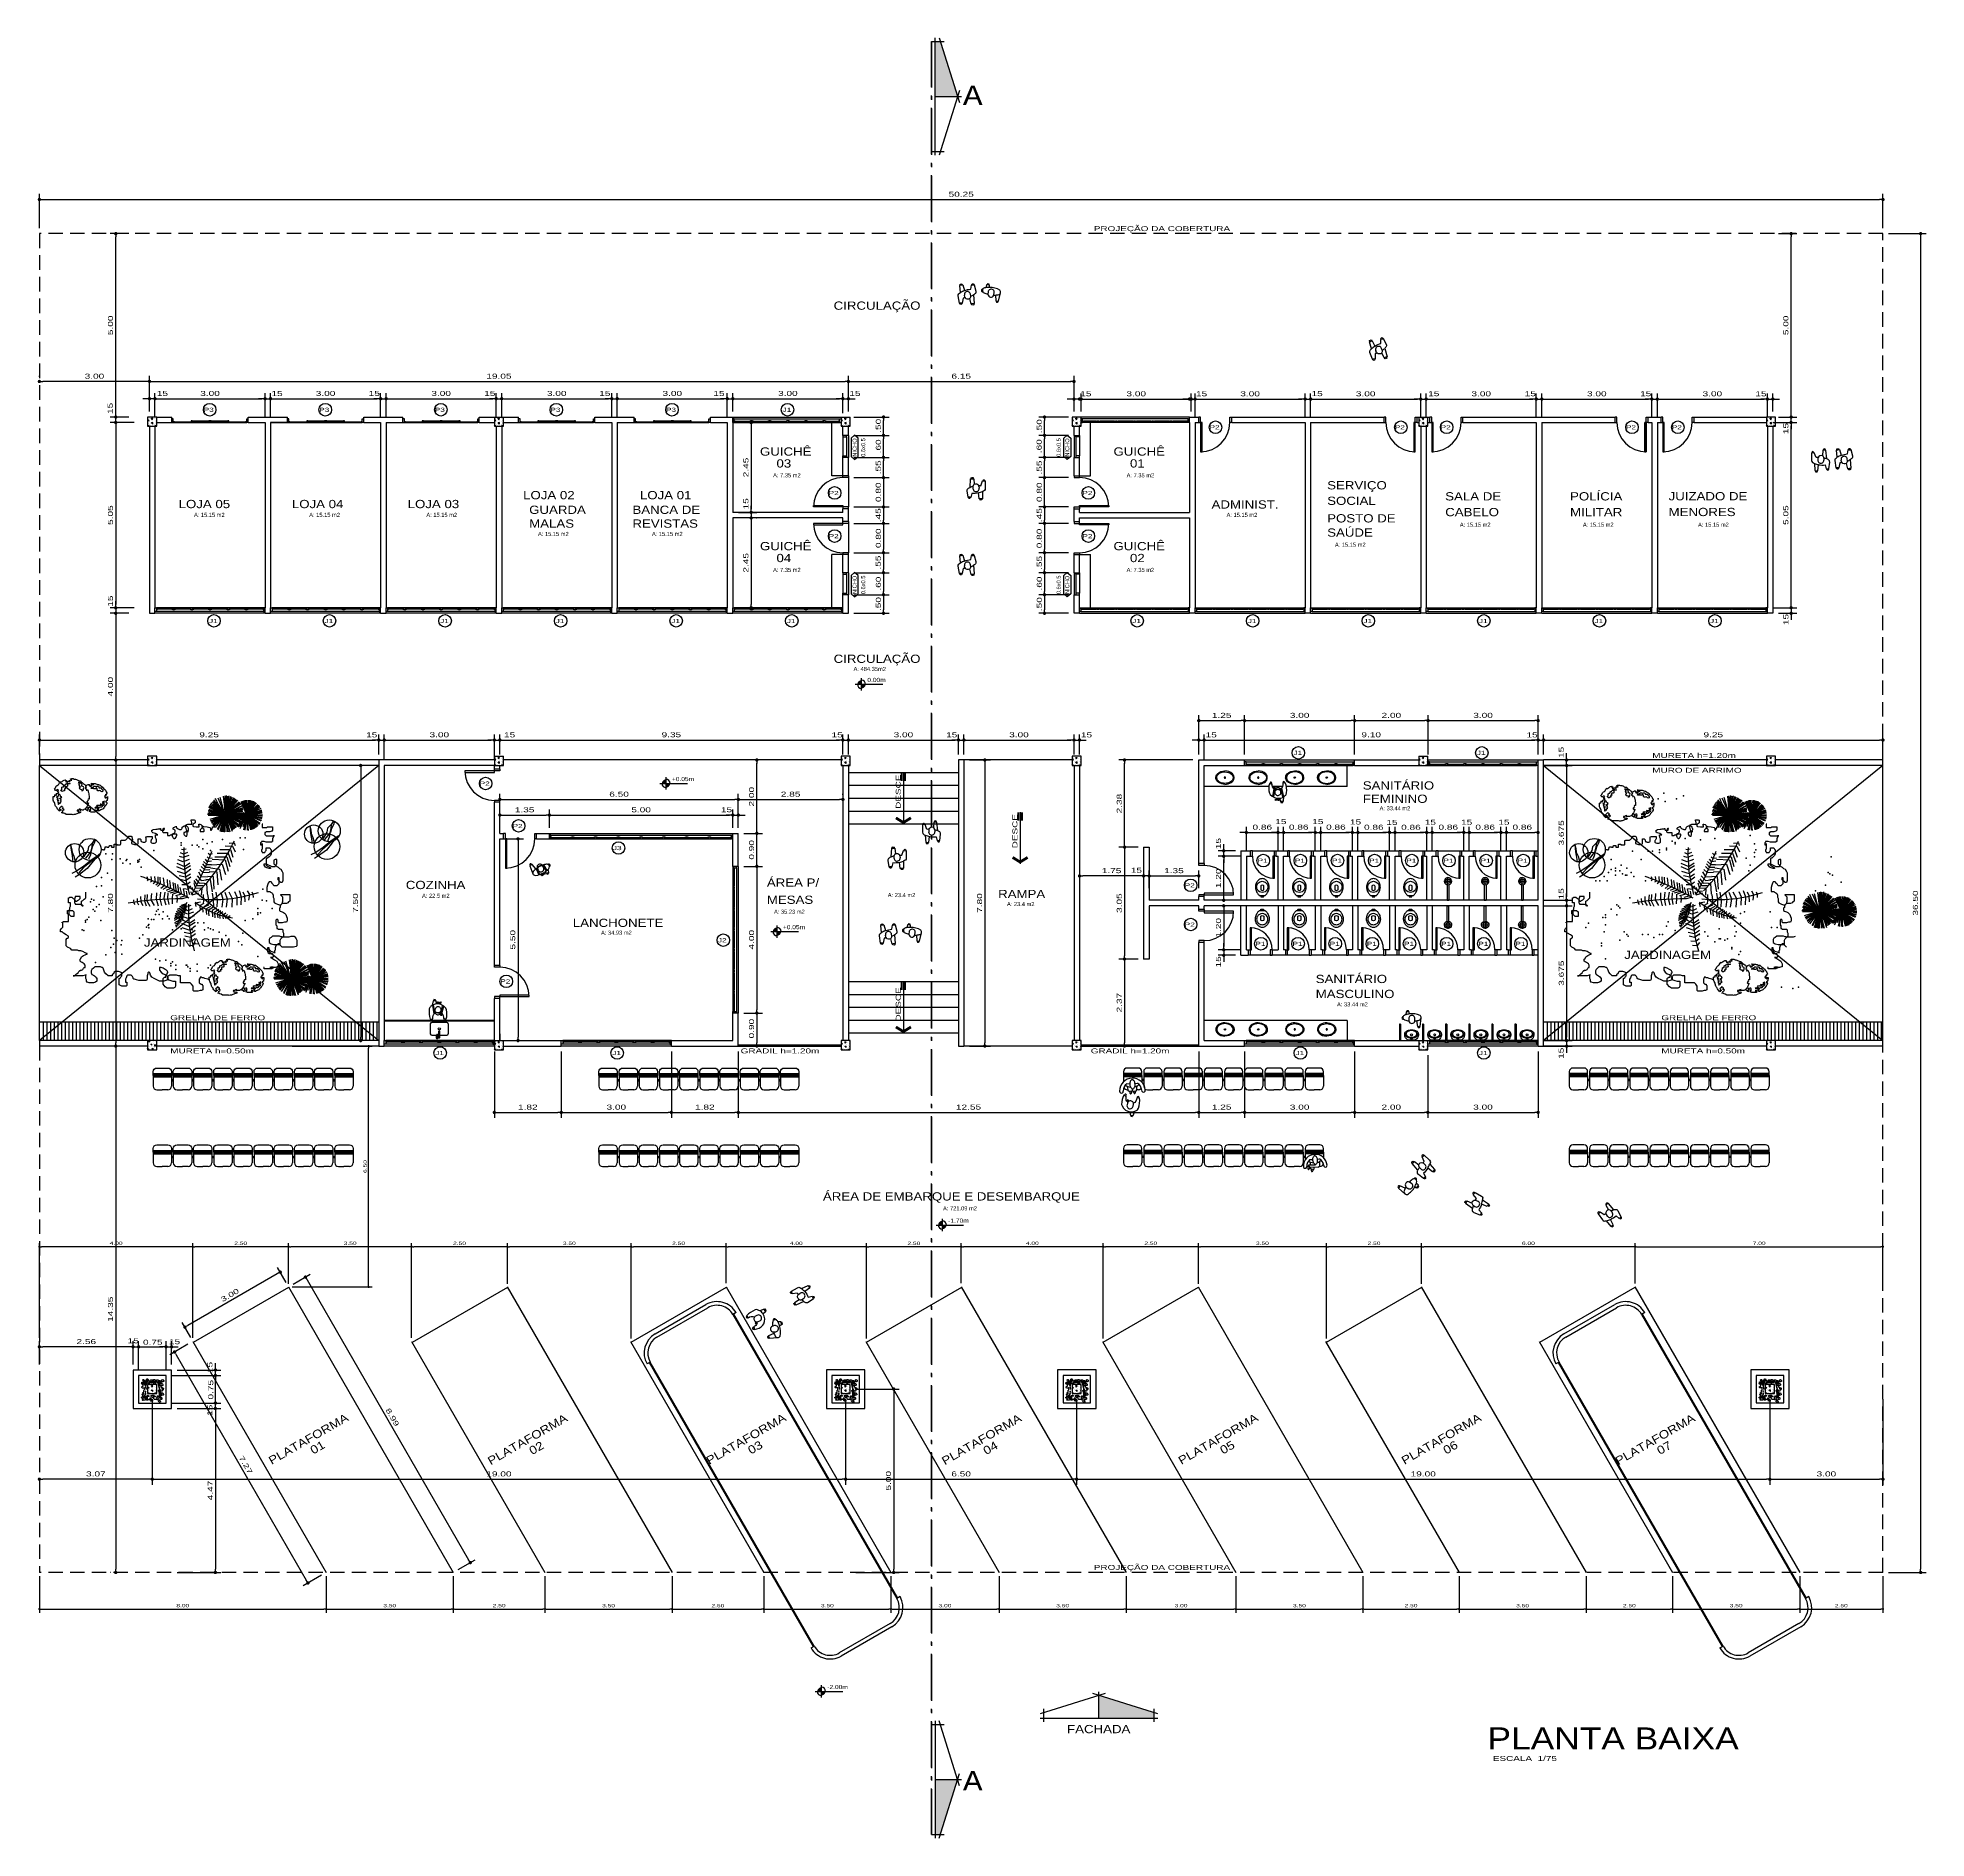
# Model space of a CAD drawing. Extents: x -13.6 to 37.9, y -332.9 to -283.8.
import ezdxf
from ezdxf.enums import TextEntityAlignment as Align

# ---------------------------------------------------------------- set-up
doc = ezdxf.new("R2010")
doc.units = 0
doc.header["$LTSCALE"] = 0.525
doc.header["$MEASUREMENT"] = 0
doc.header["$PDSIZE"] = -5
doc.linetypes.add('HIDDEN', pattern=[0.375, 0.25, -0.125])
doc.linetypes.add('TRACOPT', pattern=[1.1, 0.8, -0.15, 0, -0.15])
doc.layers.get('0').update_dxf_attribs({"linetype": 'CONTINUOUS'})
doc.layers.get('DEFPOINTS').update_dxf_attribs({"linetype": 'CONTINUOUS'})
for name, color, linetype in [('COTA', 13, 'CONTINUOUS'), ('COZ', 1, 'CONTINUOUS'), ('EQUIP', 1, 'CONTINUOUS'), ('EQUIP_I', 13, 'CONTINUOUS'), ('ESPEC', 1, 'CONTINUOUS'), ('ESPECARQ', 1, 'CONTINUOUS'), ('ESQUADRIA', 2, 'CONTINUOUS'), ('ESTRUT', 12, 'CONTINUOUS'), ('FOLHA', 1, 'CONTINUOUS'), ('HACHURA', 13, 'CONTINUOUS'), ('INDCORTE', 2, 'CONTINUOUS'), ('LINVISTA', 13, 'CONTINUOUS'), ('MOBIL', 1, 'CONTINUOUS'), ('MOBIL_I', 13, 'CONTINUOUS'), ('MURO', 3, 'CONTINUOUS'), ('PAREDE', 6, 'CONTINUOUS'), ('PILARES', 5, 'CONTINUOUS'), ('PLANTA', 1, 'CONTINUOUS'), ('PROJECAO', 13, 'HIDDEN'), ('RECUO', 13, 'TRACOPT'), ('REG120-160', 5, 'CONTINUOUS'), ('REG200-290', 1, 'CONTINUOUS'), ('REG60-100', 2, 'CONTINUOUS'), ('UNIDADE', 4, 'CONTINUOUS'), ('VEG', 82, 'CONTINUOUS'), ('VEGET', 82, 'CONTINUOUS'), ('VEGETAÇÃO', 82, 'CONTINUOUS')]:
    doc.layers.add(name, color=color, linetype=linetype)
doc.styles.add('REGUA100', font='romnswin', dxfattribs={"width": 1.2})
doc.styles.add('REGUA120', font='romnswin', dxfattribs={"width": 1.2})
doc.styles.add('REGUA290', font='monosb.ttf', dxfattribs={"width": 1.2})
doc.styles.add('REGUA350', font='bgothm.ttf', dxfattribs={"width": 1.2})
doc.styles.add('REGUA60', font='romnswin', dxfattribs={"width": 1.5})
doc.styles.add('REGUA80', font='romnswin', dxfattribs={"width": 1.5})
doc.dimstyles.new('STANDARD$0', dxfattribs={"dimscale": 0.05, "dimtxt": 1.8, "dimasz": 1.2, "dimexe": 2, "dimexo": 2, "dimgap": 0.98, "dimtad": 1, "dimrnd": 0.5, "dimzin": 0, "dimdsep": 46, "dimtxsty": 'REGUA80', "dimblk1": 'DOT', "dimblk2": 'DOT', "dimsah": 1, "dimcen": 4, "dimdle": 4, "dimclrd": 22, "dimclre": 22, "dimclrt": 2, "dimadec": 0, "dimazin": 0, "dimtfac": 1, "dimtmove": 0, "dimatfit": 3, "dimldrblk": 'DOT', "dimfxl": 1, "dimtolj": 1, "dimtzin": 0, "dimarcsym": 0})

# ---------------------------------------------------------------- blocks, each defined once
blk = doc.blocks.new('INDDIRI')
at = {"color": 4, "linetype": 'ByBlock', "ltscale": 3}
for points in [[(0, 1), (0, 0.25), (3, 1), (3, 0.25)], [(0, -0.25), (0, -1), (3, -0.25), (3, -1)]]:
    blk.add_solid(points, dxfattribs=at)
blk = doc.blocks.new('INDDIRF')
at = {"color": 4, "linetype": 'ByBlock', "ltscale": 3}
for points in [[(0, 0), (1.86, 3), (1.18, 0), (2.71, 2.47)], [(0, 0), (1.86, -3), (1.18, 0), (2.71, -2.47)]]:
    blk.add_solid(points, dxfattribs=at)
blk = doc.blocks.new('SAL37S_2')
at = {"layer": 'EQUIP_I', "ltscale": 3}
for points in [[(0, -10, 0.145827), (-16.8, -14.9, 0.090827), (-22, -19.4, 0.12568), (-24.8, -26.7, 0.221372), (-20.6, -38.8, 0.186059), (0, -46.5, 0.186059)], [(0, -10, -0.145827), (16.8, -14.9, -0.090827), (22, -19.4, -0.12568), (24.8, -26.7, -0.221372), (20.6, -38.8, -0.186059), (0, -46.5, -0.186059)]]:
    blk.add_lwpolyline(points, format="xyb", dxfattribs=at)
blk.add_lwpolyline([(0, -12.5, 0.14623), (-15.5, -17, 0.09047), (-20, -20.9, 0.123903), (-22.4, -27, 0.21906), (-18.9, -37, 0.185248), (0, -44.1, 0.185248), (18.8, -37, 0.21906), (22.3, -27, 0.123903), (20, -20.9, 0.09047), (15.5, -17, 0.14623)], format="xyb", close=True, dxfattribs=at)
blk.add_circle((0, -28.3), 1.8, dxfattribs=at)
blk = doc.blocks.new('PIA-E-PL')
at = {"layer": 'COZ', "ltscale": 3}
for p, q in [((0.055, 0), (0.055, 0.044)), ((0.07, 0.072), (0.077, 0.072)), ((0.07, 0.037), (0.077, 0.037)), ((0.07, 0.01), (0.24, 0.01)), ((0.085, 0.01), (0.085, 0.031)), ((0.09, 0.08), (0.127, 0.08)), ((0.09, 0.03), (0.127, 0.03)), ((0.125, 0.205), (0.125, 0.08)), ((0.125, 0.03), (0.125, 0.01)), ((0.435, 0.245), (0.165, 0.245)), ((0.475, -0.205), (0.475, 0.205)), ((0.07, -0.01), (0.24, -0.01)), ((0.125, -0.01), (0.125, -0.205)), ((0.435, -0.245), (0.165, -0.245))]:
    blk.add_line(p, q, dxfattribs=at)
blk.add_lwpolyline([(0.09, 0.08, 0.133256), (0.083, 0.078, 0.106756), (0.077, 0.073, 0.082828), (0.073, 0.065, 0.071352), (0.072, 0.055, 0.071352), (0.073, 0.045, 0.082828), (0.077, 0.037, 0.106756), (0.083, 0.032, 0.133256), (0.09, 0.03, 0.133256)], format="xyb", dxfattribs=at)
for points in [[(0.127, 0.03, 0.133256), (0.134, 0.032, 0.106756), (0.14, 0.037, 0.082828), (0.143, 0.045, 0.071352), (0.145, 0.055, 0.071352), (0.143, 0.065, 0.082828), (0.14, 0.073, 0.106756), (0.134, 0.078, 0.133256), (0.127, 0.08, 0.133256), (0.121, 0.078, 0.106756), (0.115, 0.073, 0.082828), (0.111, 0.065, 0.071352), (0.11, 0.055, 0.071352), (0.111, 0.045, 0.082828), (0.115, 0.037, 0.106756), (0.121, 0.032, 0.133256)], [(0.135, 0.063, 0.133256), (0.133, 0.062, 0.106756), (0.131, 0.06, 0.082828), (0.13, 0.058, 0.071352), (0.129, 0.055, 0.071352), (0.13, 0.052, 0.082828), (0.131, 0.05, 0.106756), (0.133, 0.048, 0.133256), (0.135, 0.047, 0.133256), (0.137, 0.048, 0.106756), (0.138, 0.05, 0.082828), (0.14, 0.052, 0.071352), (0.14, 0.055, 0.071352), (0.14, 0.058, 0.082828), (0.138, 0.06, 0.106756), (0.137, 0.062, 0.133256)]]:
    blk.add_lwpolyline(points, format="xyb", close=True, dxfattribs=at)
blk.add_circle((0.3, 0), 0.03, dxfattribs=at)
for centre, radius, start, end in [((0.07, 0.055), 0.035, 45.5847, 244.6231), ((0.07, 0.055), 0.0175, 90, 204.62), ((0.045, 0.044), 0.01, 0, 24.62), ((0.07, 0.055), 0.0175, 211.0027, 270), ((0.07, 0), 0.015, 41.8103, 318.1897), ((0.07, 0), 0.01, 90.0002, 270.0002), ((0.07, 0.055), 0.035, 295.3769, 314.4153), ((0.165, 0.205), 0.04, 90, 180), ((0.24, 0), 0.0125, 233.1301, 126.8699), ((0.24, 0), 0.01, 270.0001, 90.0001), ((0.435, 0.205), 0.04, 0, 90), ((0.165, -0.205), 0.04, 180, 270), ((0.435, -0.205), 0.04, 270, 0)]:
    blk.add_arc(centre, radius, start, end, dxfattribs=at)
blk = doc.blocks.new('BUS')
at = {"layer": 'FOLHA', "ltscale": 3}
for p, q in [((-954, 220), (-954, 210)), ((-954, 212), (-60, 212)), ((-954, 212), (-954, 210)), ((-954, 210), (-60, 210)), ((-60, 220), (-60, 210)), ((-60, 212), (-60, 210)), ((-1014, 0), (-1014, 160)), ((-1004, 0), (-1004, 160)), ((-10, 160), (-10, 0)), ((0, 160), (0, 0)), ((-60, -50), (-954, -50)), ((-954, -52), (-954, -50)), ((-954, -50), (-954, -60)), ((-60, -52), (-60, -50)), ((-60, -60), (-60, -50)), ((-60, -52), (-954, -52))]:
    blk.add_line(p, q, dxfattribs=at)
for centre, radius, start, end in [((-954, 160), 60, 90, 180), ((-954, 160), 50, 90, 180), ((-60, 160), 60, 0, 90), ((-60, 160), 50, 0, 90), ((-60, 0), 60, 270, 0), ((-954, 0), 60, 180, 270), ((-954, 0), 50, 180, 270), ((-60, 0), 50, 270, 0)]:
    blk.add_arc(centre, radius, start, end, dxfattribs=at)
blk = doc.blocks.new('SACHS__2')
at = {"layer": 'EQUIP', "color": 0, "linetype": 'ByBlock', "ltscale": 3}
for p, q in [((42.3, 2.4), (0, 2.4)), ((0, 2.4), (0, -2.4)), ((42.3, -2.4), (0, -2.4))]:
    blk.add_line(p, q, dxfattribs=at)
blk.add_arc((52, 0), 10, 193.8865, 166.1135, dxfattribs=at)
at = {"layer": 'EQUIP_I', "ltscale": 3}
for p, q in [((41.6, 0), (63.2, 0)), ((52, 11.2), (52, -11.2))]:
    blk.add_line(p, q, dxfattribs=at)
blk.add_circle((52, 0), 6, dxfattribs=at)
blk = doc.blocks.new('SAP7S__2')
at = {"layer": 'EQUIP', "color": 0, "linetype": 'ByBlock', "ltscale": 3}
blk.add_lwpolyline([(-4.4, -13), (-6.9, -13), (-7.4, -13, 0.207706), (-8.2, -13.3, 0.059368), (-13.2, -19, 0.082654), (-17.8, -29, 0.104255), (-18.6, -39, 0.107708), (-15.2, -49, 0.088187), (-9, -56, 0.163426), (0, -59, 0.163426), (9, -56, 0.088187), (15.2, -49, 0.107708), (18.6, -39, 0.104255), (17.8, -29, 0.082654), (13.2, -19, 0.059368), (8.2, -13.3, 0.207706), (7.4, -13), (6.9, -13), (4.4, -13, -0.380199), (3.6, -12.2), (3.6, -11.1, -0.087349), (3.7, -10.7, 0.172037), (3.7, -9.8, 0.102747), (3.6, -9.6, 0.167994), (3.1, -9.5), (0, -9.5), (-3.2, -9.5, 0.167994), (-3.6, -9.6, 0.102747), (-3.7, -9.8, 0.172037), (-3.7, -10.7, -0.087349), (-3.6, -11.1), (-3.6, -12.2, -0.380199)], format="xyb", close=True, dxfattribs=at)
at = {"layer": 'EQUIP_I', "ltscale": 3}
blk.add_line((4.4, -13), (-4.4, -13), dxfattribs=at)
for points in [[(0, -21.2, -0.268395), (13.3, -29, -0.179674), (15.1, -39, -0.170707), (10, -48, -0.179561), (0, -51.7, -0.179561), (-10, -48, -0.170707), (-15.1, -39, -0.179674), (-13.3, -29, -0.268395)], [(-3, -40.3, 0.183333), (3, -40.3, 0.302776), (4.4, -38), (4.4, -28.4, 0.370787), (-4.5, -28.4), (-4.5, -38, 0.302776)]]:
    blk.add_lwpolyline(points, format="xyb", close=True, dxfattribs=at)
blk = doc.blocks.new('SET1')
at = {"layer": 'ESPEC', "ltscale": 2}
for p, q in [((-215.3, 158.1), (-243, 69.7)), ((-209.8, 78.1), (-209.8, 158.1)), ((-204.8, 153.1), (-222.1, 153.1)), ((-209.8, 78.1), (-245.6, 78.1)), ((-243, 86.4), (-215.3, -1.9)), ((-209.8, -1.9), (-209.8, 78.1)), ((-204.8, 3.1), (-222.1, 3.1))]:
    blk.add_line(p, q, dxfattribs=at)
at = {"layer": 'ESTRUT', "ltscale": 2}
blk.add_solid([(-209.8, 78.1), (-209.8, 153.1), (-240, 78.1), (-216.8, 153.1)], dxfattribs=at)
blk = doc.blocks.new('_DOT')
at = {"color": 0, "linetype": 'ByBlock'}
blk.add_line((-0.5, 0), (-1, 0), dxfattribs=at)
at = {"color": 0, "linetype": 'ByBlock', "const_width": 0.5}
blk.add_lwpolyline([(-0.25, 0, 1), (0.25, 0, 1)], format="xyb", close=True, dxfattribs=at)
blk = doc.blocks.new('*D11')
at = {"color": 22, "linetype": 'ByBlock', "ltscale": 3}
for p, q in [((-10.422, -294.15), (-10.422, -293.5)), ((-10.33, -293.652), (-7.513, -293.652)), ((-7.422, -294.15), (-7.422, -293.5))]:
    blk.add_line(p, q, dxfattribs=at)
at = {"layer": 'DEFPOINTS', "color": 0, "linetype": 'ByBlock', "ltscale": 3}
for p in [(-7.422, -293.652), (-10.422, -294.302), (-7.422, -294.302)]:
    blk.add_point(p, dxfattribs=at)
at = {"color": 22, "linetype": 'ByBlock', "ltscale": 3, "xscale": 0.09119999999999999, "yscale": 0.09119999999999999, "zscale": 0.09119999999999999, "rotation": 180}
blk.add_blockref('_DOT', (-10.422, -293.652), dxfattribs=at)
at = {"color": 22, "linetype": 'ByBlock', "ltscale": 3, "xscale": 0.09119999999999999, "yscale": 0.09119999999999999, "zscale": 0.09119999999999999}
blk.add_blockref('_DOT', (-7.422, -293.652), dxfattribs=at)
at = {"color": 2, "linetype": 'ByBlock', "ltscale": 3, "insert": (-8.922, -293.509), "char_height": 0.1368, "attachment_point": 5, "style": 'REGUA80'}
blk.add_mtext('\\A1;3.00', dxfattribs=at)
blk = doc.blocks.new('COTAPT')
at = {"color": 0, "linetype": 'ByBlock', "ltscale": 3}
blk.add_line((0, 0), (200, 0), dxfattribs=at)
at = {"color": 6, "linetype": 'ByBlock', "ltscale": 3}
blk.add_lwpolyline([(-20, 20), (20, 20), (20, -20), (-20, -20)], close=True, dxfattribs=at)
blk = doc.blocks.new('*D12')
at = {"color": 22, "linetype": 'ByBlock', "ltscale": 3}
for p, q in [((-7.513, -293.652), (-7.604, -293.652)), ((-7.422, -293.652), (-7.272, -293.652)), ((-7.272, -294.15), (-7.272, -293.5)), ((-7.18, -293.652), (-7.089, -293.652))]:
    blk.add_line(p, q, dxfattribs=at)
at = {"layer": 'DEFPOINTS', "color": 0, "linetype": 'ByBlock', "ltscale": 3}
for p in [(-7.272, -293.652), (-7.422, -294.302), (-7.272, -294.302)]:
    blk.add_point(p, dxfattribs=at)
at = {"color": 22, "linetype": 'ByBlock', "ltscale": 3, "xscale": 0.09119999999999999, "yscale": 0.09119999999999999, "zscale": 0.09119999999999999}
blk.add_blockref('_DOT', (-7.422, -293.652), dxfattribs=at)
at = {"color": 22, "linetype": 'ByBlock', "ltscale": 3, "xscale": 0.09119999999999999, "yscale": 0.09119999999999999, "zscale": 0.09119999999999999, "rotation": 180}
blk.add_blockref('_DOT', (-7.272, -293.652), dxfattribs=at)
at = {"color": 2, "linetype": 'ByBlock', "ltscale": 3, "insert": (-7.096, -293.513), "char_height": 0.1368, "attachment_point": 5, "style": 'REGUA80'}
blk.add_mtext('\\A1;{15}', dxfattribs=at)
blk = doc.blocks.new('*D13')
at = {"color": 22, "linetype": 'ByBlock', "ltscale": 3}
for p, q in [((-7.18, -293.652), (-4.363, -293.652)), ((-4.272, -294.15), (-4.272, -293.5))]:
    blk.add_line(p, q, dxfattribs=at)
at = {"layer": 'DEFPOINTS', "color": 0, "linetype": 'ByBlock', "ltscale": 3}
for p in [(-4.272, -293.652), (-7.272, -294.302), (-4.272, -294.302)]:
    blk.add_point(p, dxfattribs=at)
at = {"color": 22, "linetype": 'ByBlock', "ltscale": 3, "xscale": 0.09119999999999999, "yscale": 0.09119999999999999, "zscale": 0.09119999999999999, "rotation": 180}
blk.add_blockref('_DOT', (-7.272, -293.652), dxfattribs=at)
at = {"color": 22, "linetype": 'ByBlock', "ltscale": 3, "xscale": 0.09119999999999999, "yscale": 0.09119999999999999, "zscale": 0.09119999999999999}
blk.add_blockref('_DOT', (-4.272, -293.652), dxfattribs=at)
at = {"color": 2, "linetype": 'ByBlock', "ltscale": 3, "insert": (-5.772, -293.509), "char_height": 0.1368, "attachment_point": 5, "style": 'REGUA80'}
blk.add_mtext('\\A1;3.00', dxfattribs=at)
blk = doc.blocks.new('*D14')
at = {"color": 22, "linetype": 'ByBlock', "ltscale": 3}
for p, q in [((-4.363, -293.652), (-4.454, -293.652)), ((-4.272, -293.652), (-4.122, -293.652)), ((-4.122, -294.15), (-4.122, -293.5)), ((-4.03, -293.652), (-3.939, -293.652))]:
    blk.add_line(p, q, dxfattribs=at)
at = {"layer": 'DEFPOINTS', "color": 0, "linetype": 'ByBlock', "ltscale": 3}
for p in [(-4.122, -293.652), (-4.272, -294.302), (-4.122, -294.302)]:
    blk.add_point(p, dxfattribs=at)
at = {"color": 22, "linetype": 'ByBlock', "ltscale": 3, "xscale": 0.09119999999999999, "yscale": 0.09119999999999999, "zscale": 0.09119999999999999}
blk.add_blockref('_DOT', (-4.272, -293.652), dxfattribs=at)
at = {"color": 22, "linetype": 'ByBlock', "ltscale": 3, "xscale": 0.09119999999999999, "yscale": 0.09119999999999999, "zscale": 0.09119999999999999, "rotation": 180}
blk.add_blockref('_DOT', (-4.122, -293.652), dxfattribs=at)
at = {"color": 2, "linetype": 'ByBlock', "ltscale": 3, "insert": (-4.444, -293.508), "char_height": 0.1368, "attachment_point": 5, "style": 'REGUA80'}
blk.add_mtext('\\A1;{15}', dxfattribs=at)
blk = doc.blocks.new('*D15')
at = {"color": 22, "linetype": 'ByBlock', "ltscale": 3}
for p, q in [((-4.03, -293.652), (-1.213, -293.652)), ((-1.122, -294.15), (-1.122, -293.5))]:
    blk.add_line(p, q, dxfattribs=at)
at = {"layer": 'DEFPOINTS', "color": 0, "linetype": 'ByBlock', "ltscale": 3}
for p in [(-1.122, -293.652), (-4.122, -294.302), (-1.122, -294.302)]:
    blk.add_point(p, dxfattribs=at)
at = {"color": 22, "linetype": 'ByBlock', "ltscale": 3, "xscale": 0.09119999999999999, "yscale": 0.09119999999999999, "zscale": 0.09119999999999999, "rotation": 180}
blk.add_blockref('_DOT', (-4.122, -293.652), dxfattribs=at)
at = {"color": 22, "linetype": 'ByBlock', "ltscale": 3, "xscale": 0.09119999999999999, "yscale": 0.09119999999999999, "zscale": 0.09119999999999999}
blk.add_blockref('_DOT', (-1.122, -293.652), dxfattribs=at)
at = {"color": 2, "linetype": 'ByBlock', "ltscale": 3, "insert": (-2.622, -293.509), "char_height": 0.1368, "attachment_point": 5, "style": 'REGUA80'}
blk.add_mtext('\\A1;3.00', dxfattribs=at)
blk = doc.blocks.new('*D16')
at = {"color": 22, "linetype": 'ByBlock', "ltscale": 3}
for p, q in [((-1.213, -293.652), (-1.304, -293.652)), ((-1.122, -293.652), (-0.972, -293.652)), ((-0.972, -294.15), (-0.972, -293.5)), ((-0.88, -293.652), (-0.789, -293.652))]:
    blk.add_line(p, q, dxfattribs=at)
at = {"layer": 'DEFPOINTS', "color": 0, "linetype": 'ByBlock', "ltscale": 3}
for p in [(-0.972, -293.652), (-1.122, -294.302), (-0.972, -294.302)]:
    blk.add_point(p, dxfattribs=at)
at = {"color": 22, "linetype": 'ByBlock', "ltscale": 3, "xscale": 0.09119999999999999, "yscale": 0.09119999999999999, "zscale": 0.09119999999999999}
blk.add_blockref('_DOT', (-1.122, -293.652), dxfattribs=at)
at = {"color": 22, "linetype": 'ByBlock', "ltscale": 3, "xscale": 0.09119999999999999, "yscale": 0.09119999999999999, "zscale": 0.09119999999999999, "rotation": 180}
blk.add_blockref('_DOT', (-0.972, -293.652), dxfattribs=at)
at = {"color": 2, "linetype": 'ByBlock', "ltscale": 3, "insert": (-1.297, -293.508), "char_height": 0.1368, "attachment_point": 5, "style": 'REGUA80'}
blk.add_mtext('\\A1;{15}', dxfattribs=at)
blk = doc.blocks.new('*D17')
at = {"color": 22, "linetype": 'ByBlock', "ltscale": 3}
for p, q in [((-0.88, -293.652), (1.937, -293.652)), ((2.028, -294.15), (2.028, -293.5))]:
    blk.add_line(p, q, dxfattribs=at)
at = {"layer": 'DEFPOINTS', "color": 0, "linetype": 'ByBlock', "ltscale": 3}
for p in [(2.028, -293.652), (-0.972, -294.302), (2.028, -294.302)]:
    blk.add_point(p, dxfattribs=at)
at = {"color": 22, "linetype": 'ByBlock', "ltscale": 3, "xscale": 0.09119999999999999, "yscale": 0.09119999999999999, "zscale": 0.09119999999999999, "rotation": 180}
blk.add_blockref('_DOT', (-0.972, -293.652), dxfattribs=at)
at = {"color": 22, "linetype": 'ByBlock', "ltscale": 3, "xscale": 0.09119999999999999, "yscale": 0.09119999999999999, "zscale": 0.09119999999999999}
blk.add_blockref('_DOT', (2.028, -293.652), dxfattribs=at)
at = {"color": 2, "linetype": 'ByBlock', "ltscale": 3, "insert": (0.528, -293.509), "char_height": 0.1368, "attachment_point": 5, "style": 'REGUA80'}
blk.add_mtext('\\A1;3.00', dxfattribs=at)
blk = doc.blocks.new('*D18')
at = {"color": 22, "linetype": 'ByBlock', "ltscale": 3}
for p, q in [((1.937, -293.652), (1.846, -293.652)), ((2.028, -293.652), (2.178, -293.652)), ((2.178, -294.15), (2.178, -293.5)), ((2.27, -293.652), (2.361, -293.652))]:
    blk.add_line(p, q, dxfattribs=at)
at = {"layer": 'DEFPOINTS', "color": 0, "linetype": 'ByBlock', "ltscale": 3}
for p in [(2.178, -293.652), (2.028, -294.302), (2.178, -294.302)]:
    blk.add_point(p, dxfattribs=at)
at = {"color": 22, "linetype": 'ByBlock', "ltscale": 3, "xscale": 0.09119999999999999, "yscale": 0.09119999999999999, "zscale": 0.09119999999999999}
blk.add_blockref('_DOT', (2.028, -293.652), dxfattribs=at)
at = {"color": 22, "linetype": 'ByBlock', "ltscale": 3, "xscale": 0.09119999999999999, "yscale": 0.09119999999999999, "zscale": 0.09119999999999999, "rotation": 180}
blk.add_blockref('_DOT', (2.178, -293.652), dxfattribs=at)
at = {"color": 2, "linetype": 'ByBlock', "ltscale": 3, "insert": (1.839, -293.51), "char_height": 0.1368, "attachment_point": 5, "style": 'REGUA80'}
blk.add_mtext('\\A1;{15}', dxfattribs=at)
blk = doc.blocks.new('*D19')
at = {"color": 22, "linetype": 'ByBlock', "ltscale": 3}
for p, q in [((2.27, -293.652), (5.087, -293.652)), ((5.178, -294.15), (5.178, -293.5))]:
    blk.add_line(p, q, dxfattribs=at)
at = {"layer": 'DEFPOINTS', "color": 0, "linetype": 'ByBlock', "ltscale": 3}
for p in [(5.178, -293.652), (2.178, -294.302), (5.178, -294.302)]:
    blk.add_point(p, dxfattribs=at)
at = {"color": 22, "linetype": 'ByBlock', "ltscale": 3, "xscale": 0.09119999999999999, "yscale": 0.09119999999999999, "zscale": 0.09119999999999999, "rotation": 180}
blk.add_blockref('_DOT', (2.178, -293.652), dxfattribs=at)
at = {"color": 22, "linetype": 'ByBlock', "ltscale": 3, "xscale": 0.09119999999999999, "yscale": 0.09119999999999999, "zscale": 0.09119999999999999}
blk.add_blockref('_DOT', (5.178, -293.652), dxfattribs=at)
at = {"color": 2, "linetype": 'ByBlock', "ltscale": 3, "insert": (3.678, -293.509), "char_height": 0.1368, "attachment_point": 5, "style": 'REGUA80'}
blk.add_mtext('\\A1;3.00', dxfattribs=at)
blk = doc.blocks.new('*D20')
at = {"color": 22, "linetype": 'ByBlock', "ltscale": 3}
for p, q in [((5.087, -293.652), (4.996, -293.652)), ((5.178, -293.652), (5.328, -293.652)), ((5.328, -294), (5.328, -293.5)), ((5.42, -293.652), (5.511, -293.652))]:
    blk.add_line(p, q, dxfattribs=at)
at = {"layer": 'DEFPOINTS', "color": 0, "linetype": 'ByBlock', "ltscale": 3}
for p in [(5.328, -293.652), (5.178, -294.302), (5.328, -294.152)]:
    blk.add_point(p, dxfattribs=at)
at = {"color": 22, "linetype": 'ByBlock', "ltscale": 3, "xscale": 0.09119999999999999, "yscale": 0.09119999999999999, "zscale": 0.09119999999999999}
blk.add_blockref('_DOT', (5.178, -293.652), dxfattribs=at)
at = {"color": 22, "linetype": 'ByBlock', "ltscale": 3, "xscale": 0.09119999999999999, "yscale": 0.09119999999999999, "zscale": 0.09119999999999999, "rotation": 180}
blk.add_blockref('_DOT', (5.328, -293.652), dxfattribs=at)
at = {"color": 2, "linetype": 'ByBlock', "ltscale": 3, "insert": (4.951, -293.511), "char_height": 0.1368, "attachment_point": 5, "style": 'REGUA80'}
blk.add_mtext('\\A1;{15}', dxfattribs=at)
blk = doc.blocks.new('*D21')
at = {"color": 22, "linetype": 'ByBlock', "ltscale": 3}
for p, q in [((5.42, -293.652), (8.237, -293.652)), ((8.328, -294.05), (8.328, -293.5))]:
    blk.add_line(p, q, dxfattribs=at)
at = {"layer": 'DEFPOINTS', "color": 0, "linetype": 'ByBlock', "ltscale": 3}
for p in [(8.328, -293.652), (5.328, -294.152), (8.328, -294.202)]:
    blk.add_point(p, dxfattribs=at)
at = {"color": 22, "linetype": 'ByBlock', "ltscale": 3, "xscale": 0.09119999999999999, "yscale": 0.09119999999999999, "zscale": 0.09119999999999999, "rotation": 180}
blk.add_blockref('_DOT', (5.328, -293.652), dxfattribs=at)
at = {"color": 22, "linetype": 'ByBlock', "ltscale": 3, "xscale": 0.09119999999999999, "yscale": 0.09119999999999999, "zscale": 0.09119999999999999}
blk.add_blockref('_DOT', (8.328, -293.652), dxfattribs=at)
at = {"color": 2, "linetype": 'ByBlock', "ltscale": 3, "insert": (6.828, -293.509), "char_height": 0.1368, "attachment_point": 5, "style": 'REGUA80'}
blk.add_mtext('\\A1;3.00', dxfattribs=at)
blk = doc.blocks.new('*D22')
at = {"color": 22, "linetype": 'ByBlock', "ltscale": 3}
for p, q in [((8.237, -293.652), (8.146, -293.652)), ((8.328, -293.652), (8.478, -293.652)), ((8.478, -294), (8.478, -293.5)), ((8.57, -293.652), (8.661, -293.652))]:
    blk.add_line(p, q, dxfattribs=at)
at = {"layer": 'DEFPOINTS', "color": 0, "linetype": 'ByBlock', "ltscale": 3}
for p in [(8.478, -293.652), (8.328, -294.202), (8.478, -294.152)]:
    blk.add_point(p, dxfattribs=at)
at = {"color": 22, "linetype": 'ByBlock', "ltscale": 3, "xscale": 0.09119999999999999, "yscale": 0.09119999999999999, "zscale": 0.09119999999999999}
blk.add_blockref('_DOT', (8.328, -293.652), dxfattribs=at)
at = {"color": 22, "linetype": 'ByBlock', "ltscale": 3, "xscale": 0.09119999999999999, "yscale": 0.09119999999999999, "zscale": 0.09119999999999999, "rotation": 180}
blk.add_blockref('_DOT', (8.478, -293.652), dxfattribs=at)
at = {"color": 2, "linetype": 'ByBlock', "ltscale": 3, "insert": (8.657, -293.51), "char_height": 0.1368, "attachment_point": 5, "style": 'REGUA80'}
blk.add_mtext('\\A1;{15}', dxfattribs=at)
blk = doc.blocks.new('*D23')
at = {"color": 22, "linetype": 'ByBlock', "ltscale": 3}
for p, q in [((-10.574, -294.302), (-11.231, -294.302)), ((-11.079, -294.393), (-11.079, -299.261)), ((-10.574, -299.352), (-11.231, -299.352))]:
    blk.add_line(p, q, dxfattribs=at)
at = {"layer": 'DEFPOINTS', "color": 0, "linetype": 'ByBlock', "ltscale": 3}
for p in [(-10.422, -294.302), (-11.079, -299.352), (-10.422, -299.352)]:
    blk.add_point(p, dxfattribs=at)
at = {"color": 22, "linetype": 'ByBlock', "ltscale": 3, "xscale": 0.09119999999999999, "yscale": 0.09119999999999999, "zscale": 0.09119999999999999}
for p, rotation in [((-11.079, -294.302), 90), ((-11.079, -299.352), 270)]:
    blk.add_blockref('_DOT', p, dxfattribs=dict(at, rotation=rotation))
at = {"color": 2, "linetype": 'ByBlock', "ltscale": 3, "insert": (-11.222, -296.827), "char_height": 0.1368, "attachment_point": 5, "rotation": 90, "style": 'REGUA80'}
blk.add_mtext('\\A1;5.05', dxfattribs=at)
blk = doc.blocks.new('*D24')
at = {"color": 22, "linetype": 'ByBlock', "ltscale": 3}
for p, q in [((5.48, -294.302), (5.98, -294.302)), ((5.828, -294.393), (5.828, -296.661)), ((5.48, -296.752), (5.98, -296.752))]:
    blk.add_line(p, q, dxfattribs=at)
at = {"layer": 'DEFPOINTS', "color": 0, "linetype": 'ByBlock', "ltscale": 3}
for p in [(5.328, -294.302), (5.328, -296.752), (5.828, -296.752)]:
    blk.add_point(p, dxfattribs=at)
at = {"color": 22, "linetype": 'ByBlock', "ltscale": 3, "xscale": 0.09119999999999999, "yscale": 0.09119999999999999, "zscale": 0.09119999999999999}
for p, rotation in [((5.828, -294.302), 90), ((5.828, -296.752), 270)]:
    blk.add_blockref('_DOT', p, dxfattribs=dict(at, rotation=rotation))
at = {"color": 2, "linetype": 'ByBlock', "ltscale": 3, "insert": (5.685, -295.527), "char_height": 0.1368, "attachment_point": 5, "rotation": 90, "style": 'REGUA80'}
blk.add_mtext('\\A1;2.45', dxfattribs=at)
blk = doc.blocks.new('*D25')
at = {"color": 22, "linetype": 'ByBlock', "ltscale": 3}
for p, q in [((5.828, -296.661), (5.828, -296.57)), ((5.828, -296.752), (5.828, -296.902)), ((5.828, -296.993), (5.828, -297.084)), ((5.972, -296.902), (5.98, -296.902))]:
    blk.add_line(p, q, dxfattribs=at)
at = {"layer": 'DEFPOINTS', "color": 0, "linetype": 'ByBlock', "ltscale": 3}
for p in [(5.328, -296.752), (5.82, -296.902), (5.828, -296.902)]:
    blk.add_point(p, dxfattribs=at)
at = {"color": 22, "linetype": 'ByBlock', "ltscale": 3, "xscale": 0.09119999999999999, "yscale": 0.09119999999999999, "zscale": 0.09119999999999999}
for p, rotation in [((5.828, -296.752), 270), ((5.828, -296.902), 90)]:
    blk.add_blockref('_DOT', p, dxfattribs=dict(at, rotation=rotation))
at = {"color": 2, "linetype": 'ByBlock', "ltscale": 3, "insert": (5.685, -296.519), "char_height": 0.1368, "attachment_point": 5, "rotation": 90, "style": 'REGUA80'}
blk.add_mtext('\\A1;{15}', dxfattribs=at)
blk = doc.blocks.new('*D26')
at = {"color": 22, "linetype": 'ByBlock', "ltscale": 3}
for p, q in [((5.828, -296.993), (5.828, -299.261)), ((5.972, -299.352), (5.98, -299.352))]:
    blk.add_line(p, q, dxfattribs=at)
at = {"layer": 'DEFPOINTS', "color": 0, "linetype": 'ByBlock', "ltscale": 3}
for p in [(5.82, -296.902), (5.82, -299.352), (5.828, -299.352)]:
    blk.add_point(p, dxfattribs=at)
at = {"color": 22, "linetype": 'ByBlock', "ltscale": 3, "xscale": 0.09119999999999999, "yscale": 0.09119999999999999, "zscale": 0.09119999999999999}
for p, rotation in [((5.828, -296.902), 90), ((5.828, -299.352), 270)]:
    blk.add_blockref('_DOT', p, dxfattribs=dict(at, rotation=rotation))
at = {"color": 2, "linetype": 'ByBlock', "ltscale": 3, "insert": (5.685, -298.127), "char_height": 0.1368, "attachment_point": 5, "rotation": 90, "style": 'REGUA80'}
blk.add_mtext('\\A1;2.45', dxfattribs=at)
blk = doc.blocks.new('INDESQ1')
at = {"layer": 'ESPECARQ', "color": 0, "linetype": 'ByBlock', "ltscale": 3}
blk.add_lwpolyline([(-3.32, 0.44), (3.32, 0.44), (4.38, 1.7), (3.32, 2.96), (-3.32, 2.96), (-4.38, 1.7)], close=True, dxfattribs=at)
at = {"ltscale": 3, "style": 'REGUA60', "width": 1.2, "flags": 9}
blk.add_attdef('LOCAL', text='', height=1.5, dxfattribs=at).set_placement((-0.08, -4.35), align=Align.CENTER)
at = {"layer": 'ESPECARQ', "color": 0, "ltscale": 3, "style": 'REGUA60'}
for tag, p in [('COD', (-0.08, 0.95)), ('DIM', (-0.08, -2.17))]:
    blk.add_attdef(tag, text='', height=1.5, dxfattribs=at).set_placement(p, align=Align.CENTER)
blk = doc.blocks.new('*D27')
at = {"color": 22, "linetype": 'ByBlock', "ltscale": 3}
for p, q in [((8.63, -295.802), (9.588, -295.802)), ((9.436, -295.711), (9.436, -295.62)), ((9.436, -295.802), (9.436, -296.602)), ((8.63, -296.602), (9.588, -296.602)), ((9.436, -296.693), (9.436, -296.784))]:
    blk.add_line(p, q, dxfattribs=at)
at = {"layer": 'DEFPOINTS', "color": 0, "linetype": 'ByBlock', "ltscale": 3}
for p in [(8.478, -295.802), (8.478, -296.602), (9.436, -296.602)]:
    blk.add_point(p, dxfattribs=at)
at = {"color": 22, "linetype": 'ByBlock', "ltscale": 3, "xscale": 0.09119999999999999, "yscale": 0.09119999999999999, "zscale": 0.09119999999999999}
for p, rotation in [((9.436, -295.802), 270), ((9.436, -296.602), 90)]:
    blk.add_blockref('_DOT', p, dxfattribs=dict(at, rotation=rotation))
at = {"color": 2, "linetype": 'ByBlock', "ltscale": 3, "insert": (9.293, -296.202), "char_height": 0.1368, "attachment_point": 5, "rotation": 90, "style": 'REGUA80'}
blk.add_mtext('\\A1;0.80', dxfattribs=at)
blk = doc.blocks.new('*D28')
at = {"color": 22, "linetype": 'ByBlock', "ltscale": 3}
for p, q in [((8.63, -295.252), (9.588, -295.252)), ((9.436, -295.711), (9.436, -295.343))]:
    blk.add_line(p, q, dxfattribs=at)
at = {"layer": 'DEFPOINTS', "color": 0, "linetype": 'ByBlock', "ltscale": 3}
for p in [(8.478, -295.252), (9.436, -295.252), (8.478, -295.802)]:
    blk.add_point(p, dxfattribs=at)
at = {"color": 22, "linetype": 'ByBlock', "ltscale": 3, "xscale": 0.09119999999999999, "yscale": 0.09119999999999999, "zscale": 0.09119999999999999}
for p, rotation in [((9.436, -295.252), 90), ((9.436, -295.802), 270)]:
    blk.add_blockref('_DOT', p, dxfattribs=dict(at, rotation=rotation))
at = {"color": 2, "linetype": 'ByBlock', "ltscale": 3, "insert": (9.293, -295.524), "char_height": 0.1368, "attachment_point": 5, "rotation": 90, "style": 'REGUA80'}
blk.add_mtext('\\A1;{.55}', dxfattribs=at)
blk = doc.blocks.new('*D29')
at = {"color": 22, "linetype": 'ByBlock', "ltscale": 3}
for p, q in [((8.63, -294.652), (9.588, -294.652)), ((9.436, -295.161), (9.436, -294.743))]:
    blk.add_line(p, q, dxfattribs=at)
at = {"layer": 'DEFPOINTS', "color": 0, "linetype": 'ByBlock', "ltscale": 3}
for p in [(8.478, -294.652), (9.436, -294.652), (8.478, -295.252)]:
    blk.add_point(p, dxfattribs=at)
at = {"color": 22, "linetype": 'ByBlock', "ltscale": 3, "xscale": 0.09119999999999999, "yscale": 0.09119999999999999, "zscale": 0.09119999999999999}
for p, rotation in [((9.436, -294.652), 90), ((9.436, -295.252), 270)]:
    blk.add_blockref('_DOT', p, dxfattribs=dict(at, rotation=rotation))
at = {"color": 2, "linetype": 'ByBlock', "ltscale": 3, "insert": (9.294, -294.952), "char_height": 0.1368, "attachment_point": 5, "rotation": 90, "style": 'REGUA80'}
blk.add_mtext('\\A1;{.60}', dxfattribs=at)
blk = doc.blocks.new('*D30')
at = {"color": 22, "linetype": 'ByBlock', "ltscale": 3}
for p, q in [((8.63, -294.152), (9.588, -294.152)), ((9.436, -294.561), (9.436, -294.243))]:
    blk.add_line(p, q, dxfattribs=at)
at = {"layer": 'DEFPOINTS', "color": 0, "linetype": 'ByBlock', "ltscale": 3}
for p in [(8.478, -294.152), (9.436, -294.152), (8.478, -294.652)]:
    blk.add_point(p, dxfattribs=at)
at = {"color": 22, "linetype": 'ByBlock', "ltscale": 3, "xscale": 0.09119999999999999, "yscale": 0.09119999999999999, "zscale": 0.09119999999999999}
for p, rotation in [((9.436, -294.152), 90), ((9.436, -294.652), 270)]:
    blk.add_blockref('_DOT', p, dxfattribs=dict(at, rotation=rotation))
at = {"color": 2, "linetype": 'ByBlock', "ltscale": 3, "insert": (9.294, -294.39), "char_height": 0.1368, "attachment_point": 5, "rotation": 90, "style": 'REGUA80'}
blk.add_mtext('\\A1;{.50}', dxfattribs=at)
blk = doc.blocks.new('*D31')
at = {"color": 22, "linetype": 'ByBlock', "ltscale": 3}
for p, q in [((9.436, -296.693), (9.436, -296.961)), ((8.63, -297.052), (9.588, -297.052))]:
    blk.add_line(p, q, dxfattribs=at)
at = {"layer": 'DEFPOINTS', "color": 0, "linetype": 'ByBlock', "ltscale": 3}
for p in [(8.478, -296.602), (8.478, -297.052), (9.436, -297.052)]:
    blk.add_point(p, dxfattribs=at)
at = {"color": 22, "linetype": 'ByBlock', "ltscale": 3, "xscale": 0.09119999999999999, "yscale": 0.09119999999999999, "zscale": 0.09119999999999999}
for p, rotation in [((9.436, -296.602), 90), ((9.436, -297.052), 270)]:
    blk.add_blockref('_DOT', p, dxfattribs=dict(at, rotation=rotation))
at = {"color": 2, "linetype": 'ByBlock', "ltscale": 3, "insert": (9.293, -296.829), "char_height": 0.1368, "attachment_point": 5, "rotation": 90, "style": 'REGUA80'}
blk.add_mtext('\\A1;{.45}', dxfattribs=at)
blk = doc.blocks.new('*D32')
at = {"color": 22, "linetype": 'ByBlock', "ltscale": 3}
for p, q in [((9.436, -297.143), (9.436, -297.761)), ((8.63, -297.852), (9.588, -297.852))]:
    blk.add_line(p, q, dxfattribs=at)
at = {"layer": 'DEFPOINTS', "color": 0, "linetype": 'ByBlock', "ltscale": 3}
for p in [(8.478, -297.052), (8.478, -297.852), (9.436, -297.852)]:
    blk.add_point(p, dxfattribs=at)
at = {"color": 22, "linetype": 'ByBlock', "ltscale": 3, "xscale": 0.09119999999999999, "yscale": 0.09119999999999999, "zscale": 0.09119999999999999}
for p, rotation in [((9.436, -297.052), 90), ((9.436, -297.852), 270)]:
    blk.add_blockref('_DOT', p, dxfattribs=dict(at, rotation=rotation))
at = {"color": 2, "linetype": 'ByBlock', "ltscale": 3, "insert": (9.295, -297.457), "char_height": 0.1368, "attachment_point": 5, "rotation": 90, "style": 'REGUA80'}
blk.add_mtext('\\A1;0.80', dxfattribs=at)
blk = doc.blocks.new('*D33')
at = {"color": 22, "linetype": 'ByBlock', "ltscale": 3}
for p, q in [((9.436, -297.943), (9.436, -298.306)), ((8.63, -298.397), (9.588, -298.397))]:
    blk.add_line(p, q, dxfattribs=at)
at = {"layer": 'DEFPOINTS', "color": 0, "linetype": 'ByBlock', "ltscale": 3}
for p in [(8.478, -297.852), (8.478, -298.397), (9.436, -298.397)]:
    blk.add_point(p, dxfattribs=at)
at = {"color": 22, "linetype": 'ByBlock', "ltscale": 3, "xscale": 0.09119999999999999, "yscale": 0.09119999999999999, "zscale": 0.09119999999999999}
for p, rotation in [((9.436, -297.852), 90), ((9.436, -298.397), 270)]:
    blk.add_blockref('_DOT', p, dxfattribs=dict(at, rotation=rotation))
at = {"color": 2, "linetype": 'ByBlock', "ltscale": 3, "insert": (9.291, -298.12), "char_height": 0.1368, "attachment_point": 5, "rotation": 90, "style": 'REGUA80'}
blk.add_mtext('\\A1;{.55}', dxfattribs=at)
blk = doc.blocks.new('*D34')
at = {"color": 22, "linetype": 'ByBlock', "ltscale": 3}
for p, q in [((9.436, -298.488), (9.436, -298.906)), ((8.63, -298.997), (9.588, -298.997))]:
    blk.add_line(p, q, dxfattribs=at)
at = {"layer": 'DEFPOINTS', "color": 0, "linetype": 'ByBlock', "ltscale": 3}
for p in [(8.478, -298.397), (8.478, -298.997), (9.436, -298.997)]:
    blk.add_point(p, dxfattribs=at)
at = {"color": 22, "linetype": 'ByBlock', "ltscale": 3, "xscale": 0.09119999999999999, "yscale": 0.09119999999999999, "zscale": 0.09119999999999999}
for p, rotation in [((9.436, -298.397), 90), ((9.436, -298.997), 270)]:
    blk.add_blockref('_DOT', p, dxfattribs=dict(at, rotation=rotation))
at = {"color": 2, "linetype": 'ByBlock', "ltscale": 3, "insert": (9.295, -298.694), "char_height": 0.1368, "attachment_point": 5, "rotation": 90, "style": 'REGUA80'}
blk.add_mtext('\\A1;{.60}', dxfattribs=at)
blk = doc.blocks.new('*D35')
at = {"color": 22, "linetype": 'ByBlock', "ltscale": 3}
for p, q in [((8.63, -299.502), (9.588, -299.502)), ((9.436, -299.088), (9.436, -299.411))]:
    blk.add_line(p, q, dxfattribs=at)
at = {"layer": 'DEFPOINTS', "color": 0, "linetype": 'ByBlock', "ltscale": 3}
for p in [(8.478, -298.997), (8.478, -299.502), (9.436, -299.502)]:
    blk.add_point(p, dxfattribs=at)
at = {"color": 22, "linetype": 'ByBlock', "ltscale": 3, "xscale": 0.09119999999999999, "yscale": 0.09119999999999999, "zscale": 0.09119999999999999}
for p, rotation in [((9.436, -298.997), 90), ((9.436, -299.502), 270)]:
    blk.add_blockref('_DOT', p, dxfattribs=dict(at, rotation=rotation))
at = {"color": 2, "linetype": 'ByBlock', "ltscale": 3, "insert": (9.295, -299.25), "char_height": 0.1368, "attachment_point": 5, "rotation": 90, "style": 'REGUA80'}
blk.add_mtext('\\A1;{.50}', dxfattribs=at)
blk = doc.blocks.new('*D36')
at = {"color": 22, "linetype": 'ByBlock', "ltscale": 3}
for p, q in [((14.476, -295.802), (13.672, -295.802)), ((13.824, -295.711), (13.824, -295.62)), ((13.824, -296.602), (13.824, -295.802)), ((14.476, -296.602), (13.672, -296.602)), ((13.824, -296.693), (13.824, -296.784))]:
    blk.add_line(p, q, dxfattribs=at)
at = {"layer": 'DEFPOINTS', "color": 0, "linetype": 'ByBlock', "ltscale": 3}
for p in [(13.824, -295.802), (14.628, -295.802), (14.628, -296.602)]:
    blk.add_point(p, dxfattribs=at)
at = {"color": 22, "linetype": 'ByBlock', "ltscale": 3, "xscale": 0.09119999999999999, "yscale": 0.09119999999999999, "zscale": 0.09119999999999999}
for p, rotation in [((13.824, -295.802), 270), ((13.824, -296.602), 90)]:
    blk.add_blockref('_DOT', p, dxfattribs=dict(at, rotation=rotation))
at = {"color": 2, "linetype": 'ByBlock', "ltscale": 3, "insert": (13.681, -296.202), "char_height": 0.1368, "attachment_point": 5, "rotation": 90, "style": 'REGUA80'}
blk.add_mtext('\\A1;0.80', dxfattribs=at)
blk = doc.blocks.new('*D37')
at = {"color": 22, "linetype": 'ByBlock', "ltscale": 3}
for p, q in [((14.476, -295.252), (13.672, -295.252)), ((13.824, -295.711), (13.824, -295.343))]:
    blk.add_line(p, q, dxfattribs=at)
at = {"layer": 'DEFPOINTS', "color": 0, "linetype": 'ByBlock', "ltscale": 3}
for p in [(13.824, -295.252), (14.628, -295.252), (14.628, -295.802)]:
    blk.add_point(p, dxfattribs=at)
at = {"color": 22, "linetype": 'ByBlock', "ltscale": 3, "xscale": 0.09119999999999999, "yscale": 0.09119999999999999, "zscale": 0.09119999999999999}
for p, rotation in [((13.824, -295.252), 90), ((13.824, -295.802), 270)]:
    blk.add_blockref('_DOT', p, dxfattribs=dict(at, rotation=rotation))
at = {"color": 2, "linetype": 'ByBlock', "ltscale": 3, "insert": (13.681, -295.53), "char_height": 0.1368, "attachment_point": 5, "rotation": 90, "style": 'REGUA80'}
blk.add_mtext('\\A1;{.55}', dxfattribs=at)
blk = doc.blocks.new('*D38')
at = {"color": 22, "linetype": 'ByBlock', "ltscale": 3}
for p, q in [((14.476, -294.652), (13.672, -294.652)), ((13.824, -295.161), (13.824, -294.743))]:
    blk.add_line(p, q, dxfattribs=at)
at = {"layer": 'DEFPOINTS', "color": 0, "linetype": 'ByBlock', "ltscale": 3}
for p in [(13.824, -294.652), (14.628, -294.652), (14.628, -295.252)]:
    blk.add_point(p, dxfattribs=at)
at = {"color": 22, "linetype": 'ByBlock', "ltscale": 3, "xscale": 0.09119999999999999, "yscale": 0.09119999999999999, "zscale": 0.09119999999999999}
for p, rotation in [((13.824, -294.652), 90), ((13.824, -295.252), 270)]:
    blk.add_blockref('_DOT', p, dxfattribs=dict(at, rotation=rotation))
at = {"color": 2, "linetype": 'ByBlock', "ltscale": 3, "insert": (13.677, -294.947), "char_height": 0.1368, "attachment_point": 5, "rotation": 90, "style": 'REGUA80'}
blk.add_mtext('\\A1;{.60}', dxfattribs=at)
blk = doc.blocks.new('*D39')
at = {"color": 22, "linetype": 'ByBlock', "ltscale": 3}
for p, q in [((14.476, -294.152), (13.672, -294.152)), ((13.824, -294.561), (13.824, -294.243))]:
    blk.add_line(p, q, dxfattribs=at)
at = {"layer": 'DEFPOINTS', "color": 0, "linetype": 'ByBlock', "ltscale": 3}
for p in [(13.824, -294.152), (14.628, -294.152), (14.628, -294.652)]:
    blk.add_point(p, dxfattribs=at)
at = {"color": 22, "linetype": 'ByBlock', "ltscale": 3, "xscale": 0.09119999999999999, "yscale": 0.09119999999999999, "zscale": 0.09119999999999999}
for p, rotation in [((13.824, -294.152), 90), ((13.824, -294.652), 270)]:
    blk.add_blockref('_DOT', p, dxfattribs=dict(at, rotation=rotation))
at = {"color": 2, "linetype": 'ByBlock', "ltscale": 3, "insert": (13.681, -294.401), "char_height": 0.1368, "attachment_point": 5, "rotation": 90, "style": 'REGUA80'}
blk.add_mtext('\\A1;{.50}', dxfattribs=at)
blk = doc.blocks.new('*D40')
at = {"color": 22, "linetype": 'ByBlock', "ltscale": 3}
for p, q in [((13.824, -296.693), (13.824, -296.961)), ((14.476, -297.052), (13.672, -297.052))]:
    blk.add_line(p, q, dxfattribs=at)
at = {"layer": 'DEFPOINTS', "color": 0, "linetype": 'ByBlock', "ltscale": 3}
for p in [(14.628, -296.602), (13.824, -297.052), (14.628, -297.052)]:
    blk.add_point(p, dxfattribs=at)
at = {"color": 22, "linetype": 'ByBlock', "ltscale": 3, "xscale": 0.09119999999999999, "yscale": 0.09119999999999999, "zscale": 0.09119999999999999}
for p, rotation in [((13.824, -296.602), 90), ((13.824, -297.052), 270)]:
    blk.add_blockref('_DOT', p, dxfattribs=dict(at, rotation=rotation))
at = {"color": 2, "linetype": 'ByBlock', "ltscale": 3, "insert": (13.681, -296.826), "char_height": 0.1368, "attachment_point": 5, "rotation": 90, "style": 'REGUA80'}
blk.add_mtext('\\A1;{.45}', dxfattribs=at)
blk = doc.blocks.new('*D41')
at = {"color": 22, "linetype": 'ByBlock', "ltscale": 3}
for p, q in [((13.824, -297.143), (13.824, -297.761)), ((14.476, -297.852), (13.672, -297.852))]:
    blk.add_line(p, q, dxfattribs=at)
at = {"layer": 'DEFPOINTS', "color": 0, "linetype": 'ByBlock', "ltscale": 3}
for p in [(14.628, -297.052), (13.824, -297.852), (14.628, -297.852)]:
    blk.add_point(p, dxfattribs=at)
at = {"color": 22, "linetype": 'ByBlock', "ltscale": 3, "xscale": 0.09119999999999999, "yscale": 0.09119999999999999, "zscale": 0.09119999999999999}
for p, rotation in [((13.824, -297.052), 90), ((13.824, -297.852), 270)]:
    blk.add_blockref('_DOT', p, dxfattribs=dict(at, rotation=rotation))
at = {"color": 2, "linetype": 'ByBlock', "ltscale": 3, "insert": (13.681, -297.462), "char_height": 0.1368, "attachment_point": 5, "rotation": 90, "style": 'REGUA80'}
blk.add_mtext('\\A1;0.80', dxfattribs=at)
blk = doc.blocks.new('*D42')
at = {"color": 22, "linetype": 'ByBlock', "ltscale": 3}
for p, q in [((13.824, -297.943), (13.824, -298.306)), ((14.476, -298.397), (13.672, -298.397))]:
    blk.add_line(p, q, dxfattribs=at)
at = {"layer": 'DEFPOINTS', "color": 0, "linetype": 'ByBlock', "ltscale": 3}
for p in [(14.628, -297.852), (13.824, -298.397), (14.628, -298.397)]:
    blk.add_point(p, dxfattribs=at)
at = {"color": 22, "linetype": 'ByBlock', "ltscale": 3, "xscale": 0.09119999999999999, "yscale": 0.09119999999999999, "zscale": 0.09119999999999999}
for p, rotation in [((13.824, -297.852), 90), ((13.824, -298.397), 270)]:
    blk.add_blockref('_DOT', p, dxfattribs=dict(at, rotation=rotation))
at = {"color": 2, "linetype": 'ByBlock', "ltscale": 3, "insert": (13.683, -298.129), "char_height": 0.1368, "attachment_point": 5, "rotation": 90, "style": 'REGUA80'}
blk.add_mtext('\\A1;{.55}', dxfattribs=at)
blk = doc.blocks.new('*D43')
at = {"color": 22, "linetype": 'ByBlock', "ltscale": 3}
for p, q in [((13.824, -298.488), (13.824, -298.906)), ((14.476, -298.997), (13.672, -298.997))]:
    blk.add_line(p, q, dxfattribs=at)
at = {"layer": 'DEFPOINTS', "color": 0, "linetype": 'ByBlock', "ltscale": 3}
for p in [(14.628, -298.397), (13.824, -298.997), (14.628, -298.997)]:
    blk.add_point(p, dxfattribs=at)
at = {"color": 22, "linetype": 'ByBlock', "ltscale": 3, "xscale": 0.09119999999999999, "yscale": 0.09119999999999999, "zscale": 0.09119999999999999}
for p, rotation in [((13.824, -298.397), 90), ((13.824, -298.997), 270)]:
    blk.add_blockref('_DOT', p, dxfattribs=dict(at, rotation=rotation))
at = {"color": 2, "linetype": 'ByBlock', "ltscale": 3, "insert": (13.683, -298.691), "char_height": 0.1368, "attachment_point": 5, "rotation": 90, "style": 'REGUA80'}
blk.add_mtext('\\A1;{.60}', dxfattribs=at)
blk = doc.blocks.new('*D44')
at = {"color": 22, "linetype": 'ByBlock', "ltscale": 3}
for p, q in [((14.476, -299.502), (13.672, -299.502)), ((13.824, -299.088), (13.824, -299.411))]:
    blk.add_line(p, q, dxfattribs=at)
at = {"layer": 'DEFPOINTS', "color": 0, "linetype": 'ByBlock', "ltscale": 3}
for p in [(14.628, -298.997), (13.824, -299.502), (14.628, -299.502)]:
    blk.add_point(p, dxfattribs=at)
at = {"color": 22, "linetype": 'ByBlock', "ltscale": 3, "xscale": 0.09119999999999999, "yscale": 0.09119999999999999, "zscale": 0.09119999999999999}
for p, rotation in [((13.824, -298.997), 90), ((13.824, -299.502), 270)]:
    blk.add_blockref('_DOT', p, dxfattribs=dict(at, rotation=rotation))
at = {"color": 2, "linetype": 'ByBlock', "ltscale": 3, "insert": (13.683, -299.254), "char_height": 0.1368, "attachment_point": 5, "rotation": 90, "style": 'REGUA80'}
blk.add_mtext('\\A1;{.50}', dxfattribs=at)
blk = doc.blocks.new('*D45')
at = {"color": 22, "linetype": 'ByBlock', "ltscale": 3}
for p, q in [((14.778, -294), (14.778, -293.51)), ((14.87, -293.662), (17.687, -293.662)), ((17.778, -294), (17.778, -293.51))]:
    blk.add_line(p, q, dxfattribs=at)
at = {"layer": 'DEFPOINTS', "color": 0, "linetype": 'ByBlock', "ltscale": 3}
for p in [(17.778, -293.662), (14.778, -294.152), (17.778, -294.152)]:
    blk.add_point(p, dxfattribs=at)
at = {"color": 22, "linetype": 'ByBlock', "ltscale": 3, "xscale": 0.09119999999999999, "yscale": 0.09119999999999999, "zscale": 0.09119999999999999, "rotation": 180}
blk.add_blockref('_DOT', (14.778, -293.662), dxfattribs=at)
at = {"color": 22, "linetype": 'ByBlock', "ltscale": 3, "xscale": 0.09119999999999999, "yscale": 0.09119999999999999, "zscale": 0.09119999999999999}
blk.add_blockref('_DOT', (17.778, -293.662), dxfattribs=at)
at = {"color": 2, "linetype": 'ByBlock', "ltscale": 3, "insert": (16.278, -293.519), "char_height": 0.1368, "attachment_point": 5, "style": 'REGUA80'}
blk.add_mtext('\\A1;3.00', dxfattribs=at)
blk = doc.blocks.new('*D46')
at = {"color": 22, "linetype": 'ByBlock', "ltscale": 3}
for p, q in [((17.687, -293.662), (17.596, -293.662)), ((17.778, -293.662), (17.928, -293.662)), ((17.928, -294.15), (17.928, -293.51)), ((18.02, -293.662), (18.111, -293.662))]:
    blk.add_line(p, q, dxfattribs=at)
at = {"layer": 'DEFPOINTS', "color": 0, "linetype": 'ByBlock', "ltscale": 3}
for p in [(17.928, -293.662), (17.778, -294.152), (17.928, -294.302)]:
    blk.add_point(p, dxfattribs=at)
at = {"color": 22, "linetype": 'ByBlock', "ltscale": 3, "xscale": 0.09119999999999999, "yscale": 0.09119999999999999, "zscale": 0.09119999999999999}
blk.add_blockref('_DOT', (17.778, -293.662), dxfattribs=at)
at = {"color": 22, "linetype": 'ByBlock', "ltscale": 3, "xscale": 0.09119999999999999, "yscale": 0.09119999999999999, "zscale": 0.09119999999999999, "rotation": 180}
blk.add_blockref('_DOT', (17.928, -293.662), dxfattribs=at)
at = {"color": 2, "linetype": 'ByBlock', "ltscale": 3, "insert": (18.106, -293.519), "char_height": 0.1368, "attachment_point": 5, "style": 'REGUA80'}
blk.add_mtext('\\A1;{15}', dxfattribs=at)
blk = doc.blocks.new('*D47')
at = {"color": 22, "linetype": 'ByBlock', "ltscale": 3}
for p, q in [((18.02, -293.662), (20.837, -293.662)), ((20.928, -294.15), (20.928, -293.51))]:
    blk.add_line(p, q, dxfattribs=at)
at = {"layer": 'DEFPOINTS', "color": 0, "linetype": 'ByBlock', "ltscale": 3}
for p in [(20.928, -293.662), (17.928, -294.302), (20.928, -294.302)]:
    blk.add_point(p, dxfattribs=at)
at = {"color": 22, "linetype": 'ByBlock', "ltscale": 3, "xscale": 0.09119999999999999, "yscale": 0.09119999999999999, "zscale": 0.09119999999999999, "rotation": 180}
blk.add_blockref('_DOT', (17.928, -293.662), dxfattribs=at)
at = {"color": 22, "linetype": 'ByBlock', "ltscale": 3, "xscale": 0.09119999999999999, "yscale": 0.09119999999999999, "zscale": 0.09119999999999999}
blk.add_blockref('_DOT', (20.928, -293.662), dxfattribs=at)
at = {"color": 2, "linetype": 'ByBlock', "ltscale": 3, "insert": (19.428, -293.519), "char_height": 0.1368, "attachment_point": 5, "style": 'REGUA80'}
blk.add_mtext('\\A1;3.00', dxfattribs=at)
blk = doc.blocks.new('*D48')
at = {"color": 22, "linetype": 'ByBlock', "ltscale": 3}
for p, q in [((20.837, -293.662), (20.746, -293.662)), ((20.928, -293.662), (21.078, -293.662)), ((21.078, -294.15), (21.078, -293.51)), ((21.17, -293.662), (21.261, -293.662))]:
    blk.add_line(p, q, dxfattribs=at)
at = {"layer": 'DEFPOINTS', "color": 0, "linetype": 'ByBlock', "ltscale": 3}
for p in [(21.078, -293.662), (20.928, -294.302), (21.078, -294.302)]:
    blk.add_point(p, dxfattribs=at)
at = {"color": 22, "linetype": 'ByBlock', "ltscale": 3, "xscale": 0.09119999999999999, "yscale": 0.09119999999999999, "zscale": 0.09119999999999999}
blk.add_blockref('_DOT', (20.928, -293.662), dxfattribs=at)
at = {"color": 22, "linetype": 'ByBlock', "ltscale": 3, "xscale": 0.09119999999999999, "yscale": 0.09119999999999999, "zscale": 0.09119999999999999, "rotation": 180}
blk.add_blockref('_DOT', (21.078, -293.662), dxfattribs=at)
at = {"color": 2, "linetype": 'ByBlock', "ltscale": 3, "insert": (21.255, -293.515), "char_height": 0.1368, "attachment_point": 5, "style": 'REGUA80'}
blk.add_mtext('\\A1;{15}', dxfattribs=at)
blk = doc.blocks.new('*D49')
at = {"color": 22, "linetype": 'ByBlock', "ltscale": 3}
for p, q in [((21.17, -293.662), (23.987, -293.662)), ((24.078, -294.15), (24.078, -293.51))]:
    blk.add_line(p, q, dxfattribs=at)
at = {"layer": 'DEFPOINTS', "color": 0, "linetype": 'ByBlock', "ltscale": 3}
for p in [(24.078, -293.662), (21.078, -294.302), (24.078, -294.302)]:
    blk.add_point(p, dxfattribs=at)
at = {"color": 22, "linetype": 'ByBlock', "ltscale": 3, "xscale": 0.09119999999999999, "yscale": 0.09119999999999999, "zscale": 0.09119999999999999, "rotation": 180}
blk.add_blockref('_DOT', (21.078, -293.662), dxfattribs=at)
at = {"color": 22, "linetype": 'ByBlock', "ltscale": 3, "xscale": 0.09119999999999999, "yscale": 0.09119999999999999, "zscale": 0.09119999999999999}
blk.add_blockref('_DOT', (24.078, -293.662), dxfattribs=at)
at = {"color": 2, "linetype": 'ByBlock', "ltscale": 3, "insert": (22.578, -293.519), "char_height": 0.1368, "attachment_point": 5, "style": 'REGUA80'}
blk.add_mtext('\\A1;3.00', dxfattribs=at)
blk = doc.blocks.new('*D50')
at = {"color": 22, "linetype": 'ByBlock', "ltscale": 3}
for p, q in [((23.987, -293.662), (23.896, -293.662)), ((24.078, -293.662), (24.228, -293.662)), ((24.228, -294.15), (24.228, -293.51)), ((24.32, -293.662), (24.411, -293.662))]:
    blk.add_line(p, q, dxfattribs=at)
at = {"layer": 'DEFPOINTS', "color": 0, "linetype": 'ByBlock', "ltscale": 3}
for p in [(24.228, -293.662), (24.078, -294.302), (24.228, -294.302)]:
    blk.add_point(p, dxfattribs=at)
at = {"color": 22, "linetype": 'ByBlock', "ltscale": 3, "xscale": 0.09119999999999999, "yscale": 0.09119999999999999, "zscale": 0.09119999999999999}
blk.add_blockref('_DOT', (24.078, -293.662), dxfattribs=at)
at = {"color": 22, "linetype": 'ByBlock', "ltscale": 3, "xscale": 0.09119999999999999, "yscale": 0.09119999999999999, "zscale": 0.09119999999999999, "rotation": 180}
blk.add_blockref('_DOT', (24.228, -293.662), dxfattribs=at)
at = {"color": 2, "linetype": 'ByBlock', "ltscale": 3, "insert": (24.434, -293.516), "char_height": 0.1368, "attachment_point": 5, "style": 'REGUA80'}
blk.add_mtext('\\A1;{15}', dxfattribs=at)
blk = doc.blocks.new('*D51')
at = {"color": 22, "linetype": 'ByBlock', "ltscale": 3}
for p, q in [((24.32, -293.662), (27.137, -293.662)), ((27.228, -294.15), (27.228, -293.51))]:
    blk.add_line(p, q, dxfattribs=at)
at = {"layer": 'DEFPOINTS', "color": 0, "linetype": 'ByBlock', "ltscale": 3}
for p in [(27.228, -293.662), (24.228, -294.302), (27.228, -294.302)]:
    blk.add_point(p, dxfattribs=at)
at = {"color": 22, "linetype": 'ByBlock', "ltscale": 3, "xscale": 0.09119999999999999, "yscale": 0.09119999999999999, "zscale": 0.09119999999999999, "rotation": 180}
blk.add_blockref('_DOT', (24.228, -293.662), dxfattribs=at)
at = {"color": 22, "linetype": 'ByBlock', "ltscale": 3, "xscale": 0.09119999999999999, "yscale": 0.09119999999999999, "zscale": 0.09119999999999999}
blk.add_blockref('_DOT', (27.228, -293.662), dxfattribs=at)
at = {"color": 2, "linetype": 'ByBlock', "ltscale": 3, "insert": (25.728, -293.519), "char_height": 0.1368, "attachment_point": 5, "style": 'REGUA80'}
blk.add_mtext('\\A1;3.00', dxfattribs=at)
blk = doc.blocks.new('*D52')
at = {"color": 22, "linetype": 'ByBlock', "ltscale": 3}
for p, q in [((27.137, -293.662), (27.046, -293.662)), ((27.228, -293.662), (27.378, -293.662)), ((27.378, -294.15), (27.378, -293.51)), ((27.47, -293.662), (27.561, -293.662))]:
    blk.add_line(p, q, dxfattribs=at)
at = {"layer": 'DEFPOINTS', "color": 0, "linetype": 'ByBlock', "ltscale": 3}
for p in [(27.378, -293.662), (27.228, -294.302), (27.378, -294.302)]:
    blk.add_point(p, dxfattribs=at)
at = {"color": 22, "linetype": 'ByBlock', "ltscale": 3, "xscale": 0.09119999999999999, "yscale": 0.09119999999999999, "zscale": 0.09119999999999999}
blk.add_blockref('_DOT', (27.228, -293.662), dxfattribs=at)
at = {"color": 22, "linetype": 'ByBlock', "ltscale": 3, "xscale": 0.09119999999999999, "yscale": 0.09119999999999999, "zscale": 0.09119999999999999, "rotation": 180}
blk.add_blockref('_DOT', (27.378, -293.662), dxfattribs=at)
at = {"color": 2, "linetype": 'ByBlock', "ltscale": 3, "insert": (27.066, -293.517), "char_height": 0.1368, "attachment_point": 5, "style": 'REGUA80'}
blk.add_mtext('\\A1;{15}', dxfattribs=at)
blk = doc.blocks.new('*D53')
at = {"color": 22, "linetype": 'ByBlock', "ltscale": 3}
for p, q in [((27.47, -293.662), (30.287, -293.662)), ((30.378, -294.15), (30.378, -293.51))]:
    blk.add_line(p, q, dxfattribs=at)
at = {"layer": 'DEFPOINTS', "color": 0, "linetype": 'ByBlock', "ltscale": 3}
for p in [(30.378, -293.662), (27.378, -294.302), (30.378, -294.302)]:
    blk.add_point(p, dxfattribs=at)
at = {"color": 22, "linetype": 'ByBlock', "ltscale": 3, "xscale": 0.09119999999999999, "yscale": 0.09119999999999999, "zscale": 0.09119999999999999, "rotation": 180}
blk.add_blockref('_DOT', (27.378, -293.662), dxfattribs=at)
at = {"color": 22, "linetype": 'ByBlock', "ltscale": 3, "xscale": 0.09119999999999999, "yscale": 0.09119999999999999, "zscale": 0.09119999999999999}
blk.add_blockref('_DOT', (30.378, -293.662), dxfattribs=at)
at = {"color": 2, "linetype": 'ByBlock', "ltscale": 3, "insert": (28.878, -293.519), "char_height": 0.1368, "attachment_point": 5, "style": 'REGUA80'}
blk.add_mtext('\\A1;3.00', dxfattribs=at)
blk = doc.blocks.new('*D54')
at = {"color": 22, "linetype": 'ByBlock', "ltscale": 3}
for p, q in [((30.287, -293.662), (30.196, -293.662)), ((30.378, -293.662), (30.528, -293.662)), ((30.528, -294.15), (30.528, -293.51)), ((30.62, -293.662), (30.711, -293.662))]:
    blk.add_line(p, q, dxfattribs=at)
at = {"layer": 'DEFPOINTS', "color": 0, "linetype": 'ByBlock', "ltscale": 3}
for p in [(30.528, -293.662), (30.378, -294.302), (30.528, -294.302)]:
    blk.add_point(p, dxfattribs=at)
at = {"color": 22, "linetype": 'ByBlock', "ltscale": 3, "xscale": 0.09119999999999999, "yscale": 0.09119999999999999, "zscale": 0.09119999999999999}
blk.add_blockref('_DOT', (30.378, -293.662), dxfattribs=at)
at = {"color": 22, "linetype": 'ByBlock', "ltscale": 3, "xscale": 0.09119999999999999, "yscale": 0.09119999999999999, "zscale": 0.09119999999999999, "rotation": 180}
blk.add_blockref('_DOT', (30.528, -293.662), dxfattribs=at)
at = {"color": 2, "linetype": 'ByBlock', "ltscale": 3, "insert": (30.211, -293.517), "char_height": 0.1368, "attachment_point": 5, "style": 'REGUA80'}
blk.add_mtext('\\A1;{15}', dxfattribs=at)
blk = doc.blocks.new('*D55')
at = {"color": 22, "linetype": 'ByBlock', "ltscale": 3}
for p, q in [((30.62, -293.662), (33.437, -293.662)), ((33.528, -294.15), (33.528, -293.51))]:
    blk.add_line(p, q, dxfattribs=at)
at = {"layer": 'DEFPOINTS', "color": 0, "linetype": 'ByBlock', "ltscale": 3}
for p in [(33.528, -293.662), (30.528, -294.302), (33.528, -294.302)]:
    blk.add_point(p, dxfattribs=at)
at = {"color": 22, "linetype": 'ByBlock', "ltscale": 3, "xscale": 0.09119999999999999, "yscale": 0.09119999999999999, "zscale": 0.09119999999999999, "rotation": 180}
blk.add_blockref('_DOT', (30.528, -293.662), dxfattribs=at)
at = {"color": 22, "linetype": 'ByBlock', "ltscale": 3, "xscale": 0.09119999999999999, "yscale": 0.09119999999999999, "zscale": 0.09119999999999999}
blk.add_blockref('_DOT', (33.528, -293.662), dxfattribs=at)
at = {"color": 2, "linetype": 'ByBlock', "ltscale": 3, "insert": (32.028, -293.519), "char_height": 0.1368, "attachment_point": 5, "style": 'REGUA80'}
blk.add_mtext('\\A1;3.00', dxfattribs=at)
blk = doc.blocks.new('*D56')
at = {"color": 22, "linetype": 'ByBlock', "ltscale": 3}
for p, q in [((33.68, -294.302), (34.326, -294.302)), ((34.174, -299.261), (34.174, -294.393)), ((33.68, -299.352), (34.326, -299.352))]:
    blk.add_line(p, q, dxfattribs=at)
at = {"layer": 'DEFPOINTS', "color": 0, "linetype": 'ByBlock', "ltscale": 3}
for p in [(33.528, -294.302), (34.174, -294.302), (33.528, -299.352)]:
    blk.add_point(p, dxfattribs=at)
at = {"color": 22, "linetype": 'ByBlock', "ltscale": 3, "xscale": 0.09119999999999999, "yscale": 0.09119999999999999, "zscale": 0.09119999999999999}
for p, rotation in [((34.174, -294.302), 90), ((34.174, -299.352), 270)]:
    blk.add_blockref('_DOT', p, dxfattribs=dict(at, rotation=rotation))
at = {"color": 2, "linetype": 'ByBlock', "ltscale": 3, "insert": (34.031, -296.827), "char_height": 0.1368, "attachment_point": 5, "rotation": 90, "style": 'REGUA80'}
blk.add_mtext('\\A1;5.05', dxfattribs=at)
blk = doc.blocks.new('*D57')
at = {"color": 22, "linetype": 'ByBlock', "ltscale": 3}
for p, q in [((33.83, -299.502), (34.326, -299.502)), ((34.174, -299.261), (34.174, -299.17)), ((34.174, -299.352), (34.174, -299.502)), ((34.174, -299.593), (34.174, -299.684))]:
    blk.add_line(p, q, dxfattribs=at)
at = {"layer": 'DEFPOINTS', "color": 0, "linetype": 'ByBlock', "ltscale": 3}
for p in [(33.528, -299.352), (33.678, -299.502), (34.174, -299.502)]:
    blk.add_point(p, dxfattribs=at)
at = {"color": 22, "linetype": 'ByBlock', "ltscale": 3, "xscale": 0.09119999999999999, "yscale": 0.09119999999999999, "zscale": 0.09119999999999999}
for p, rotation in [((34.174, -299.352), 270), ((34.174, -299.502), 90)]:
    blk.add_blockref('_DOT', p, dxfattribs=dict(at, rotation=rotation))
at = {"color": 2, "linetype": 'ByBlock', "ltscale": 3, "insert": (34.033, -299.673), "char_height": 0.1368, "attachment_point": 5, "rotation": 90, "style": 'REGUA80'}
blk.add_mtext('\\A1;{15}', dxfattribs=at)
blk = doc.blocks.new('*D58')
at = {"color": 22, "linetype": 'ByBlock', "ltscale": 3}
for p, q in [((-10.724, -299.502), (-11.231, -299.502)), ((-11.079, -299.261), (-11.079, -299.17)), ((-11.079, -299.352), (-11.079, -299.502)), ((-11.079, -299.593), (-11.079, -299.684))]:
    blk.add_line(p, q, dxfattribs=at)
at = {"layer": 'DEFPOINTS', "color": 0, "linetype": 'ByBlock', "ltscale": 3}
for p in [(-11.079, -299.502), (-10.572, -299.502), (-10.422, -299.352)]:
    blk.add_point(p, dxfattribs=at)
at = {"color": 22, "linetype": 'ByBlock', "ltscale": 3, "xscale": 0.09119999999999999, "yscale": 0.09119999999999999, "zscale": 0.09119999999999999}
for p, rotation in [((-11.079, -299.352), 270), ((-11.079, -299.502), 90)]:
    blk.add_blockref('_DOT', p, dxfattribs=dict(at, rotation=rotation))
at = {"color": 2, "linetype": 'ByBlock', "ltscale": 3, "insert": (-11.222, -299.17), "char_height": 0.1368, "attachment_point": 5, "rotation": 90, "style": 'REGUA80'}
blk.add_mtext('\\A1;{15}', dxfattribs=at)
blk = doc.blocks.new('*D59')
at = {"color": 22, "linetype": 'ByBlock', "ltscale": 3}
for p, q in [((-11.079, -299.593), (-11.079, -303.411)), ((-10.724, -303.502), (-11.231, -303.502))]:
    blk.add_line(p, q, dxfattribs=at)
at = {"layer": 'DEFPOINTS', "color": 0, "linetype": 'ByBlock', "ltscale": 3}
for p in [(-10.572, -299.502), (-11.079, -303.502), (-10.572, -303.502)]:
    blk.add_point(p, dxfattribs=at)
at = {"color": 22, "linetype": 'ByBlock', "ltscale": 3, "xscale": 0.09119999999999999, "yscale": 0.09119999999999999, "zscale": 0.09119999999999999}
for p, rotation in [((-11.079, -299.502), 90), ((-11.079, -303.502), 270)]:
    blk.add_blockref('_DOT', p, dxfattribs=dict(at, rotation=rotation))
at = {"color": 2, "linetype": 'ByBlock', "ltscale": 3, "insert": (-11.222, -301.502), "char_height": 0.1368, "attachment_point": 5, "rotation": 90, "style": 'REGUA80'}
blk.add_mtext('\\A1;4.00', dxfattribs=at)
blk = doc.blocks.new('*D60')
at = {"color": 22, "linetype": 'ByBlock', "ltscale": 3}
for p, q in [((-10.724, -294.152), (-11.231, -294.152)), ((-11.079, -294.061), (-11.079, -293.97)), ((-11.079, -294.302), (-11.079, -294.152)), ((-11.079, -294.393), (-11.079, -294.484))]:
    blk.add_line(p, q, dxfattribs=at)
at = {"layer": 'DEFPOINTS', "color": 0, "linetype": 'ByBlock', "ltscale": 3}
for p in [(-11.079, -294.152), (-10.572, -294.152), (-10.422, -294.302)]:
    blk.add_point(p, dxfattribs=at)
at = {"color": 22, "linetype": 'ByBlock', "ltscale": 3, "xscale": 0.09119999999999999, "yscale": 0.09119999999999999, "zscale": 0.09119999999999999}
for p, rotation in [((-11.079, -294.152), 270), ((-11.079, -294.302), 90)]:
    blk.add_blockref('_DOT', p, dxfattribs=dict(at, rotation=rotation))
at = {"color": 2, "linetype": 'ByBlock', "ltscale": 3, "insert": (-11.231, -293.916), "char_height": 0.1368, "attachment_point": 5, "rotation": 90, "style": 'REGUA80'}
blk.add_mtext('\\A1;{15}', dxfattribs=at)
blk = doc.blocks.new('*D61')
at = {"color": 22, "linetype": 'ByBlock', "ltscale": 3}
for p, q in [((-10.724, -289.152), (-11.231, -289.152)), ((-11.079, -294.061), (-11.079, -289.243))]:
    blk.add_line(p, q, dxfattribs=at)
at = {"layer": 'DEFPOINTS', "color": 0, "linetype": 'ByBlock', "ltscale": 3}
for p in [(-11.079, -289.152), (-10.572, -289.152), (-10.572, -294.152)]:
    blk.add_point(p, dxfattribs=at)
at = {"color": 22, "linetype": 'ByBlock', "ltscale": 3, "xscale": 0.09119999999999999, "yscale": 0.09119999999999999, "zscale": 0.09119999999999999}
for p, rotation in [((-11.079, -289.152), 90), ((-11.079, -294.152), 270)]:
    blk.add_blockref('_DOT', p, dxfattribs=dict(at, rotation=rotation))
at = {"color": 2, "linetype": 'ByBlock', "ltscale": 3, "insert": (-11.222, -291.652), "char_height": 0.1368, "attachment_point": 5, "rotation": 90, "style": 'REGUA80'}
blk.add_mtext('\\A1;5.00', dxfattribs=at)
blk = doc.blocks.new('*D62')
at = {"color": 22, "linetype": 'ByBlock', "ltscale": 3}
for p, q in [((-10.663, -293.652), (-10.754, -293.652)), ((-10.572, -294), (-10.572, -293.5)), ((-10.422, -293.652), (-10.572, -293.652)), ((-10.33, -293.652), (-10.239, -293.652))]:
    blk.add_line(p, q, dxfattribs=at)
at = {"layer": 'DEFPOINTS', "color": 0, "linetype": 'ByBlock', "ltscale": 3}
for p in [(-10.572, -293.652), (-10.572, -294.152), (-10.422, -294.302)]:
    blk.add_point(p, dxfattribs=at)
at = {"color": 22, "linetype": 'ByBlock', "ltscale": 3, "xscale": 0.09119999999999999, "yscale": 0.09119999999999999, "zscale": 0.09119999999999999}
blk.add_blockref('_DOT', (-10.572, -293.652), dxfattribs=at)
at = {"color": 22, "linetype": 'ByBlock', "ltscale": 3, "xscale": 0.09119999999999999, "yscale": 0.09119999999999999, "zscale": 0.09119999999999999, "rotation": 180}
blk.add_blockref('_DOT', (-10.422, -293.652), dxfattribs=at)
at = {"color": 2, "linetype": 'ByBlock', "ltscale": 3, "insert": (-10.221, -293.51), "char_height": 0.1368, "attachment_point": 5, "style": 'REGUA80'}
blk.add_mtext('\\A1;{15}', dxfattribs=at)
blk = doc.blocks.new('*D63')
at = {"color": 22, "linetype": 'ByBlock', "ltscale": 3}
for p, q in [((-13.572, -303.35), (-13.572, -302.806)), ((-13.48, -302.958), (-4.413, -302.958)), ((-4.322, -303.35), (-4.322, -302.806))]:
    blk.add_line(p, q, dxfattribs=at)
at = {"layer": 'DEFPOINTS', "color": 0, "linetype": 'ByBlock', "ltscale": 3}
for p in [(-4.322, -302.958), (-13.572, -303.502), (-4.322, -303.502)]:
    blk.add_point(p, dxfattribs=at)
at = {"color": 22, "linetype": 'ByBlock', "ltscale": 3, "xscale": 0.09119999999999999, "yscale": 0.09119999999999999, "zscale": 0.09119999999999999, "rotation": 180}
blk.add_blockref('_DOT', (-13.572, -302.958), dxfattribs=at)
at = {"color": 22, "linetype": 'ByBlock', "ltscale": 3, "xscale": 0.09119999999999999, "yscale": 0.09119999999999999, "zscale": 0.09119999999999999}
blk.add_blockref('_DOT', (-4.322, -302.958), dxfattribs=at)
at = {"color": 2, "linetype": 'ByBlock', "ltscale": 3, "insert": (-8.947, -302.815), "char_height": 0.1368, "attachment_point": 5, "style": 'REGUA80'}
blk.add_mtext('\\A1;9.25', dxfattribs=at)
blk = doc.blocks.new('*D64')
at = {"color": 22, "linetype": 'ByBlock', "ltscale": 3}
for p, q in [((-4.413, -302.958), (-4.504, -302.958)), ((-4.322, -302.958), (-4.172, -302.958)), ((-4.172, -303.5), (-4.172, -302.806)), ((-4.08, -302.958), (-3.989, -302.958))]:
    blk.add_line(p, q, dxfattribs=at)
at = {"layer": 'DEFPOINTS', "color": 0, "linetype": 'ByBlock', "ltscale": 3}
for p in [(-4.172, -302.958), (-4.322, -303.502), (-4.172, -303.652)]:
    blk.add_point(p, dxfattribs=at)
at = {"color": 22, "linetype": 'ByBlock', "ltscale": 3, "xscale": 0.09119999999999999, "yscale": 0.09119999999999999, "zscale": 0.09119999999999999}
blk.add_blockref('_DOT', (-4.322, -302.958), dxfattribs=at)
at = {"color": 22, "linetype": 'ByBlock', "ltscale": 3, "xscale": 0.09119999999999999, "yscale": 0.09119999999999999, "zscale": 0.09119999999999999, "rotation": 180}
blk.add_blockref('_DOT', (-4.172, -302.958), dxfattribs=at)
at = {"color": 2, "linetype": 'ByBlock', "ltscale": 3, "insert": (-4.515, -302.818), "char_height": 0.1368, "attachment_point": 5, "style": 'REGUA80'}
blk.add_mtext('\\A1;{15}', dxfattribs=at)
blk = doc.blocks.new('*D65')
at = {"color": 22, "linetype": 'ByBlock', "ltscale": 3}
for p, q in [((-4.08, -302.958), (-1.263, -302.958)), ((-1.172, -303.5), (-1.172, -302.806))]:
    blk.add_line(p, q, dxfattribs=at)
at = {"layer": 'DEFPOINTS', "color": 0, "linetype": 'ByBlock', "ltscale": 3}
for p in [(-1.172, -302.958), (-4.172, -303.652), (-1.172, -303.652)]:
    blk.add_point(p, dxfattribs=at)
at = {"color": 22, "linetype": 'ByBlock', "ltscale": 3, "xscale": 0.09119999999999999, "yscale": 0.09119999999999999, "zscale": 0.09119999999999999, "rotation": 180}
blk.add_blockref('_DOT', (-4.172, -302.958), dxfattribs=at)
at = {"color": 22, "linetype": 'ByBlock', "ltscale": 3, "xscale": 0.09119999999999999, "yscale": 0.09119999999999999, "zscale": 0.09119999999999999}
blk.add_blockref('_DOT', (-1.172, -302.958), dxfattribs=at)
at = {"color": 2, "linetype": 'ByBlock', "ltscale": 3, "insert": (-2.672, -302.815), "char_height": 0.1368, "attachment_point": 5, "style": 'REGUA80'}
blk.add_mtext('\\A1;3.00', dxfattribs=at)
blk = doc.blocks.new('*D66')
at = {"color": 22, "linetype": 'ByBlock', "ltscale": 3}
for p, q in [((-1.263, -302.958), (-1.354, -302.958)), ((-1.172, -302.958), (-1.022, -302.958)), ((-1.022, -303.35), (-1.022, -302.806)), ((-0.93, -302.958), (-0.839, -302.958))]:
    blk.add_line(p, q, dxfattribs=at)
at = {"layer": 'DEFPOINTS', "color": 0, "linetype": 'ByBlock', "ltscale": 3}
for p in [(-1.022, -302.958), (-1.172, -303.652), (-1.022, -303.502)]:
    blk.add_point(p, dxfattribs=at)
at = {"color": 22, "linetype": 'ByBlock', "ltscale": 3, "xscale": 0.09119999999999999, "yscale": 0.09119999999999999, "zscale": 0.09119999999999999}
blk.add_blockref('_DOT', (-1.172, -302.958), dxfattribs=at)
at = {"color": 22, "linetype": 'ByBlock', "ltscale": 3, "xscale": 0.09119999999999999, "yscale": 0.09119999999999999, "zscale": 0.09119999999999999, "rotation": 180}
blk.add_blockref('_DOT', (-1.022, -302.958), dxfattribs=at)
at = {"color": 2, "linetype": 'ByBlock', "ltscale": 3, "insert": (-0.756, -302.818), "char_height": 0.1368, "attachment_point": 5, "style": 'REGUA80'}
blk.add_mtext('\\A1;{15}', dxfattribs=at)
blk = doc.blocks.new('*D67')
at = {"color": 22, "linetype": 'ByBlock', "ltscale": 3}
for p, q in [((-0.93, -302.958), (8.237, -302.958)), ((8.328, -303.35), (8.328, -302.806))]:
    blk.add_line(p, q, dxfattribs=at)
at = {"layer": 'DEFPOINTS', "color": 0, "linetype": 'ByBlock', "ltscale": 3}
for p in [(8.328, -302.958), (-1.022, -303.502), (8.328, -303.502)]:
    blk.add_point(p, dxfattribs=at)
at = {"color": 22, "linetype": 'ByBlock', "ltscale": 3, "xscale": 0.09119999999999999, "yscale": 0.09119999999999999, "zscale": 0.09119999999999999, "rotation": 180}
blk.add_blockref('_DOT', (-1.022, -302.958), dxfattribs=at)
at = {"color": 22, "linetype": 'ByBlock', "ltscale": 3, "xscale": 0.09119999999999999, "yscale": 0.09119999999999999, "zscale": 0.09119999999999999}
blk.add_blockref('_DOT', (8.328, -302.958), dxfattribs=at)
at = {"color": 2, "linetype": 'ByBlock', "ltscale": 3, "insert": (3.653, -302.815), "char_height": 0.1368, "attachment_point": 5, "style": 'REGUA80'}
blk.add_mtext('\\A1;9.35', dxfattribs=at)
blk = doc.blocks.new('*D68')
at = {"color": 22, "linetype": 'ByBlock', "ltscale": 3}
for p, q in [((8.237, -302.958), (8.146, -302.958)), ((8.328, -302.958), (8.478, -302.958)), ((8.478, -303.35), (8.478, -302.806)), ((8.57, -302.958), (8.661, -302.958))]:
    blk.add_line(p, q, dxfattribs=at)
at = {"layer": 'DEFPOINTS', "color": 0, "linetype": 'ByBlock', "ltscale": 3}
for p in [(8.478, -302.958), (8.328, -303.502), (8.478, -303.502)]:
    blk.add_point(p, dxfattribs=at)
at = {"color": 22, "linetype": 'ByBlock', "ltscale": 3, "xscale": 0.09119999999999999, "yscale": 0.09119999999999999, "zscale": 0.09119999999999999}
blk.add_blockref('_DOT', (8.328, -302.958), dxfattribs=at)
at = {"color": 22, "linetype": 'ByBlock', "ltscale": 3, "xscale": 0.09119999999999999, "yscale": 0.09119999999999999, "zscale": 0.09119999999999999, "rotation": 180}
blk.add_blockref('_DOT', (8.478, -302.958), dxfattribs=at)
at = {"color": 2, "linetype": 'ByBlock', "ltscale": 3, "insert": (8.171, -302.818), "char_height": 0.1368, "attachment_point": 5, "style": 'REGUA80'}
blk.add_mtext('\\A1;{15}', dxfattribs=at)
blk = doc.blocks.new('*D69')
at = {"color": 22, "linetype": 'ByBlock', "ltscale": 3}
for p, q in [((8.57, -302.958), (11.387, -302.958)), ((11.478, -303.35), (11.478, -302.806))]:
    blk.add_line(p, q, dxfattribs=at)
at = {"layer": 'DEFPOINTS', "color": 0, "linetype": 'ByBlock', "ltscale": 3}
for p in [(11.478, -302.958), (8.478, -303.502), (11.478, -303.502)]:
    blk.add_point(p, dxfattribs=at)
at = {"color": 22, "linetype": 'ByBlock', "ltscale": 3, "xscale": 0.09119999999999999, "yscale": 0.09119999999999999, "zscale": 0.09119999999999999, "rotation": 180}
blk.add_blockref('_DOT', (8.478, -302.958), dxfattribs=at)
at = {"color": 22, "linetype": 'ByBlock', "ltscale": 3, "xscale": 0.09119999999999999, "yscale": 0.09119999999999999, "zscale": 0.09119999999999999}
blk.add_blockref('_DOT', (11.478, -302.958), dxfattribs=at)
at = {"color": 2, "linetype": 'ByBlock', "ltscale": 3, "insert": (9.978, -302.815), "char_height": 0.1368, "attachment_point": 5, "style": 'REGUA80'}
blk.add_mtext('\\A1;3.00', dxfattribs=at)
blk = doc.blocks.new('*D70')
at = {"color": 22, "linetype": 'ByBlock', "ltscale": 3}
for p, q in [((11.387, -302.958), (11.296, -302.958)), ((11.478, -302.958), (11.628, -302.958)), ((11.628, -303.35), (11.628, -302.806)), ((11.72, -302.958), (11.811, -302.958))]:
    blk.add_line(p, q, dxfattribs=at)
at = {"layer": 'DEFPOINTS', "color": 0, "linetype": 'ByBlock', "ltscale": 3}
for p in [(11.628, -302.958), (11.478, -303.502), (11.628, -303.502)]:
    blk.add_point(p, dxfattribs=at)
at = {"color": 22, "linetype": 'ByBlock', "ltscale": 3, "xscale": 0.09119999999999999, "yscale": 0.09119999999999999, "zscale": 0.09119999999999999}
blk.add_blockref('_DOT', (11.478, -302.958), dxfattribs=at)
at = {"color": 22, "linetype": 'ByBlock', "ltscale": 3, "xscale": 0.09119999999999999, "yscale": 0.09119999999999999, "zscale": 0.09119999999999999, "rotation": 180}
blk.add_blockref('_DOT', (11.628, -302.958), dxfattribs=at)
at = {"color": 2, "linetype": 'ByBlock', "ltscale": 3, "insert": (11.294, -302.818), "char_height": 0.1368, "attachment_point": 5, "style": 'REGUA80'}
blk.add_mtext('\\A1;{15}', dxfattribs=at)
blk = doc.blocks.new('*D71')
at = {"color": 22, "linetype": 'ByBlock', "ltscale": 3}
for p, q in [((11.72, -302.958), (14.537, -302.958)), ((14.628, -303.35), (14.628, -302.806))]:
    blk.add_line(p, q, dxfattribs=at)
at = {"layer": 'DEFPOINTS', "color": 0, "linetype": 'ByBlock', "ltscale": 3}
for p in [(14.628, -302.958), (11.628, -303.502), (14.628, -303.502)]:
    blk.add_point(p, dxfattribs=at)
at = {"color": 22, "linetype": 'ByBlock', "ltscale": 3, "xscale": 0.09119999999999999, "yscale": 0.09119999999999999, "zscale": 0.09119999999999999, "rotation": 180}
blk.add_blockref('_DOT', (11.628, -302.958), dxfattribs=at)
at = {"color": 22, "linetype": 'ByBlock', "ltscale": 3, "xscale": 0.09119999999999999, "yscale": 0.09119999999999999, "zscale": 0.09119999999999999}
blk.add_blockref('_DOT', (14.628, -302.958), dxfattribs=at)
at = {"color": 2, "linetype": 'ByBlock', "ltscale": 3, "insert": (13.128, -302.815), "char_height": 0.1368, "attachment_point": 5, "style": 'REGUA80'}
blk.add_mtext('\\A1;3.00', dxfattribs=at)
blk = doc.blocks.new('*D72')
at = {"color": 22, "linetype": 'ByBlock', "ltscale": 3}
for p, q in [((14.537, -302.958), (14.446, -302.958)), ((14.628, -302.958), (14.778, -302.958)), ((14.778, -303.35), (14.778, -302.806)), ((14.87, -302.958), (14.961, -302.958))]:
    blk.add_line(p, q, dxfattribs=at)
at = {"layer": 'DEFPOINTS', "color": 0, "linetype": 'ByBlock', "ltscale": 3}
for p in [(14.778, -302.958), (14.628, -303.502), (14.778, -303.502)]:
    blk.add_point(p, dxfattribs=at)
at = {"color": 22, "linetype": 'ByBlock', "ltscale": 3, "xscale": 0.09119999999999999, "yscale": 0.09119999999999999, "zscale": 0.09119999999999999}
blk.add_blockref('_DOT', (14.628, -302.958), dxfattribs=at)
at = {"color": 22, "linetype": 'ByBlock', "ltscale": 3, "xscale": 0.09119999999999999, "yscale": 0.09119999999999999, "zscale": 0.09119999999999999, "rotation": 180}
blk.add_blockref('_DOT', (14.778, -302.958), dxfattribs=at)
at = {"color": 2, "linetype": 'ByBlock', "ltscale": 3, "insert": (14.968, -302.818), "char_height": 0.1368, "attachment_point": 5, "style": 'REGUA80'}
blk.add_mtext('\\A1;{15}', dxfattribs=at)
blk = doc.blocks.new('*D73')
at = {"color": 22, "linetype": 'ByBlock', "ltscale": 3}
for p, q in [((17.937, -302.958), (17.846, -302.958)), ((18.028, -302.958), (18.178, -302.958)), ((18.178, -303.5), (18.178, -302.806)), ((18.27, -302.958), (18.361, -302.958))]:
    blk.add_line(p, q, dxfattribs=at)
at = {"layer": 'DEFPOINTS', "color": 0, "linetype": 'ByBlock', "ltscale": 3}
for p in [(18.178, -302.958), (18.028, -303.502), (18.178, -303.652)]:
    blk.add_point(p, dxfattribs=at)
at = {"color": 22, "linetype": 'ByBlock', "ltscale": 3, "xscale": 0.09119999999999999, "yscale": 0.09119999999999999, "zscale": 0.09119999999999999}
blk.add_blockref('_DOT', (18.028, -302.958), dxfattribs=at)
at = {"color": 22, "linetype": 'ByBlock', "ltscale": 3, "xscale": 0.09119999999999999, "yscale": 0.09119999999999999, "zscale": 0.09119999999999999, "rotation": 180}
blk.add_blockref('_DOT', (18.178, -302.958), dxfattribs=at)
at = {"color": 2, "linetype": 'ByBlock', "ltscale": 3, "insert": (18.367, -302.818), "char_height": 0.1368, "attachment_point": 5, "style": 'REGUA80'}
blk.add_mtext('\\A1;{15}', dxfattribs=at)
blk = doc.blocks.new('*D74')
at = {"color": 22, "linetype": 'ByBlock', "ltscale": 3}
for p, q in [((18.27, -302.958), (27.187, -302.958)), ((27.278, -303.35), (27.278, -302.806))]:
    blk.add_line(p, q, dxfattribs=at)
at = {"layer": 'DEFPOINTS', "color": 0, "linetype": 'ByBlock', "ltscale": 3}
for p in [(27.278, -302.958), (18.178, -303.652), (27.278, -303.502)]:
    blk.add_point(p, dxfattribs=at)
at = {"color": 22, "linetype": 'ByBlock', "ltscale": 3, "xscale": 0.09119999999999999, "yscale": 0.09119999999999999, "zscale": 0.09119999999999999, "rotation": 180}
blk.add_blockref('_DOT', (18.178, -302.958), dxfattribs=at)
at = {"color": 22, "linetype": 'ByBlock', "ltscale": 3, "xscale": 0.09119999999999999, "yscale": 0.09119999999999999, "zscale": 0.09119999999999999}
blk.add_blockref('_DOT', (27.278, -302.958), dxfattribs=at)
at = {"color": 2, "linetype": 'ByBlock', "ltscale": 3, "insert": (22.728, -302.815), "char_height": 0.1368, "attachment_point": 5, "style": 'REGUA80'}
blk.add_mtext('\\A1;9.10', dxfattribs=at)
blk = doc.blocks.new('*D75')
at = {"color": 22, "linetype": 'ByBlock', "ltscale": 3}
for p, q in [((27.187, -302.958), (27.096, -302.958)), ((27.278, -302.958), (27.428, -302.958)), ((27.428, -303.35), (27.428, -302.806)), ((27.52, -302.958), (27.611, -302.958))]:
    blk.add_line(p, q, dxfattribs=at)
at = {"layer": 'DEFPOINTS', "color": 0, "linetype": 'ByBlock', "ltscale": 3}
for p in [(27.428, -302.958), (27.278, -303.502), (27.428, -303.502)]:
    blk.add_point(p, dxfattribs=at)
at = {"color": 22, "linetype": 'ByBlock', "ltscale": 3, "xscale": 0.09119999999999999, "yscale": 0.09119999999999999, "zscale": 0.09119999999999999}
blk.add_blockref('_DOT', (27.278, -302.958), dxfattribs=at)
at = {"color": 22, "linetype": 'ByBlock', "ltscale": 3, "xscale": 0.09119999999999999, "yscale": 0.09119999999999999, "zscale": 0.09119999999999999, "rotation": 180}
blk.add_blockref('_DOT', (27.428, -302.958), dxfattribs=at)
at = {"color": 2, "linetype": 'ByBlock', "ltscale": 3, "insert": (27.113, -302.819), "char_height": 0.1368, "attachment_point": 5, "style": 'REGUA80'}
blk.add_mtext('\\A1;{15}', dxfattribs=at)
blk = doc.blocks.new('*D76')
at = {"color": 22, "linetype": 'ByBlock', "ltscale": 3}
for p, q in [((27.52, -302.958), (36.587, -302.958)), ((36.678, -303.35), (36.678, -302.806))]:
    blk.add_line(p, q, dxfattribs=at)
at = {"layer": 'DEFPOINTS', "color": 0, "linetype": 'ByBlock', "ltscale": 3}
for p in [(36.678, -302.958), (27.428, -303.502), (36.678, -303.502)]:
    blk.add_point(p, dxfattribs=at)
at = {"color": 22, "linetype": 'ByBlock', "ltscale": 3, "xscale": 0.09119999999999999, "yscale": 0.09119999999999999, "zscale": 0.09119999999999999, "rotation": 180}
blk.add_blockref('_DOT', (27.428, -302.958), dxfattribs=at)
at = {"color": 22, "linetype": 'ByBlock', "ltscale": 3, "xscale": 0.09119999999999999, "yscale": 0.09119999999999999, "zscale": 0.09119999999999999}
blk.add_blockref('_DOT', (36.678, -302.958), dxfattribs=at)
at = {"color": 2, "linetype": 'ByBlock', "ltscale": 3, "insert": (32.053, -302.815), "char_height": 0.1368, "attachment_point": 5, "style": 'REGUA80'}
blk.add_mtext('\\A1;9.25', dxfattribs=at)
blk = doc.blocks.new('*D77')
at = {"color": 22, "linetype": 'ByBlock', "ltscale": 3}
for p, q in [((-4.324, -303.652), (-4.967, -303.652)), ((-4.815, -303.743), (-4.815, -311.061)), ((-4.324, -311.152), (-4.967, -311.152))]:
    blk.add_line(p, q, dxfattribs=at)
at = {"layer": 'DEFPOINTS', "color": 0, "linetype": 'ByBlock', "ltscale": 3}
for p in [(-4.172, -303.652), (-4.815, -311.152), (-4.172, -311.152)]:
    blk.add_point(p, dxfattribs=at)
at = {"color": 22, "linetype": 'ByBlock', "ltscale": 3, "xscale": 0.09119999999999999, "yscale": 0.09119999999999999, "zscale": 0.09119999999999999}
for p, rotation in [((-4.815, -303.652), 90), ((-4.815, -311.152), 270)]:
    blk.add_blockref('_DOT', p, dxfattribs=dict(at, rotation=rotation))
at = {"color": 2, "linetype": 'ByBlock', "ltscale": 3, "insert": (-4.958, -307.402), "char_height": 0.1368, "attachment_point": 5, "rotation": 90, "style": 'REGUA80'}
blk.add_mtext('\\A1;7.50', dxfattribs=at)
blk = doc.blocks.new('*D78')
at = {"color": 22, "linetype": 'ByBlock', "ltscale": 3}
for p, q in [((-0.87, -305.652), (-0.375, -305.652)), ((-0.527, -305.743), (-0.527, -311.061)), ((-0.87, -311.152), (-0.375, -311.152))]:
    blk.add_line(p, q, dxfattribs=at)
at = {"layer": 'DEFPOINTS', "color": 0, "linetype": 'ByBlock', "ltscale": 3}
for p in [(-1.022, -305.652), (-1.022, -311.152), (-0.527, -311.152)]:
    blk.add_point(p, dxfattribs=at)
at = {"color": 22, "linetype": 'ByBlock', "ltscale": 3, "xscale": 0.09119999999999999, "yscale": 0.09119999999999999, "zscale": 0.09119999999999999}
for p, rotation in [((-0.527, -305.652), 90), ((-0.527, -311.152), 270)]:
    blk.add_blockref('_DOT', p, dxfattribs=dict(at, rotation=rotation))
at = {"color": 2, "linetype": 'ByBlock', "ltscale": 3, "insert": (-0.67, -308.402), "char_height": 0.1368, "attachment_point": 5, "rotation": 90, "style": 'REGUA80'}
blk.add_mtext('\\A1;5.50', dxfattribs=at)
blk = doc.blocks.new('*D79')
at = {"color": 22, "linetype": 'ByBlock', "ltscale": 3}
for p, q in [((5.63, -305.502), (6.135, -305.502)), ((5.983, -305.411), (5.983, -305.32)), ((5.983, -306.402), (5.983, -305.502)), ((5.63, -306.402), (6.135, -306.402)), ((5.983, -306.493), (5.983, -306.584))]:
    blk.add_line(p, q, dxfattribs=at)
at = {"layer": 'DEFPOINTS', "color": 0, "linetype": 'ByBlock', "ltscale": 3}
for p in [(5.478, -305.502), (5.983, -305.502), (5.478, -306.402)]:
    blk.add_point(p, dxfattribs=at)
at = {"color": 22, "linetype": 'ByBlock', "ltscale": 3, "xscale": 0.09119999999999999, "yscale": 0.09119999999999999, "zscale": 0.09119999999999999}
for p, rotation in [((5.983, -305.502), 270), ((5.983, -306.402), 90)]:
    blk.add_blockref('_DOT', p, dxfattribs=dict(at, rotation=rotation))
at = {"color": 2, "linetype": 'ByBlock', "ltscale": 3, "insert": (5.84, -305.952), "char_height": 0.1368, "attachment_point": 5, "rotation": 90, "style": 'REGUA80'}
blk.add_mtext('\\A1;0.90', dxfattribs=at)
blk = doc.blocks.new('*D80')
at = {"color": 22, "linetype": 'ByBlock', "ltscale": 3}
for p, q in [((5.983, -306.493), (5.983, -310.311)), ((5.63, -310.402), (6.135, -310.402))]:
    blk.add_line(p, q, dxfattribs=at)
at = {"layer": 'DEFPOINTS', "color": 0, "linetype": 'ByBlock', "ltscale": 3}
for p in [(5.478, -306.402), (5.478, -310.402), (5.983, -310.402)]:
    blk.add_point(p, dxfattribs=at)
at = {"color": 22, "linetype": 'ByBlock', "ltscale": 3, "xscale": 0.09119999999999999, "yscale": 0.09119999999999999, "zscale": 0.09119999999999999}
for p, rotation in [((5.983, -306.402), 90), ((5.983, -310.402), 270)]:
    blk.add_blockref('_DOT', p, dxfattribs=dict(at, rotation=rotation))
at = {"color": 2, "linetype": 'ByBlock', "ltscale": 3, "insert": (5.84, -308.402), "char_height": 0.1368, "attachment_point": 5, "rotation": 90, "style": 'REGUA80'}
blk.add_mtext('\\A1;4.00', dxfattribs=at)
blk = doc.blocks.new('*D81')
at = {"color": 22, "linetype": 'ByBlock', "ltscale": 3}
for p, q in [((5.983, -310.493), (5.983, -311.211)), ((5.63, -311.302), (6.135, -311.302))]:
    blk.add_line(p, q, dxfattribs=at)
at = {"layer": 'DEFPOINTS', "color": 0, "linetype": 'ByBlock', "ltscale": 3}
for p in [(5.478, -310.402), (5.478, -311.302), (5.983, -311.302)]:
    blk.add_point(p, dxfattribs=at)
at = {"color": 22, "linetype": 'ByBlock', "ltscale": 3, "xscale": 0.09119999999999999, "yscale": 0.09119999999999999, "zscale": 0.09119999999999999}
for p, rotation in [((5.983, -310.402), 90), ((5.983, -311.302), 270)]:
    blk.add_blockref('_DOT', p, dxfattribs=dict(at, rotation=rotation))
at = {"color": 2, "linetype": 'ByBlock', "ltscale": 3, "insert": (5.838, -310.825), "char_height": 0.1368, "attachment_point": 5, "rotation": 90, "style": 'REGUA80'}
blk.add_mtext('\\A1;0.90', dxfattribs=at)
blk = doc.blocks.new('*D82')
at = {"color": 22, "linetype": 'ByBlock', "ltscale": 3}
for p, q in [((-1.172, -311.454), (-1.172, -313.262)), ((0.653, -311.454), (0.653, -313.262)), ((-1.08, -313.11), (0.562, -313.11))]:
    blk.add_line(p, q, dxfattribs=at)
at = {"layer": 'DEFPOINTS', "color": 0, "linetype": 'ByBlock', "ltscale": 3}
for p in [(-1.172, -311.302), (0.653, -311.302), (0.653, -313.11)]:
    blk.add_point(p, dxfattribs=at)
at = {"color": 22, "linetype": 'ByBlock', "ltscale": 3, "xscale": 0.09119999999999999, "yscale": 0.09119999999999999, "zscale": 0.09119999999999999, "rotation": 180}
blk.add_blockref('_DOT', (-1.172, -313.11), dxfattribs=at)
at = {"color": 22, "linetype": 'ByBlock', "ltscale": 3, "xscale": 0.09119999999999999, "yscale": 0.09119999999999999, "zscale": 0.09119999999999999}
blk.add_blockref('_DOT', (0.653, -313.11), dxfattribs=at)
at = {"color": 2, "linetype": 'ByBlock', "ltscale": 3, "insert": (-0.259, -312.967), "char_height": 0.1368, "attachment_point": 5, "style": 'REGUA80'}
blk.add_mtext('\\A1;1.82', dxfattribs=at)
blk = doc.blocks.new('*D83')
at = {"color": 22, "linetype": 'ByBlock', "ltscale": 3}
for p, q in [((3.653, -311.454), (3.653, -313.262)), ((0.745, -313.11), (3.562, -313.11))]:
    blk.add_line(p, q, dxfattribs=at)
at = {"layer": 'DEFPOINTS', "color": 0, "linetype": 'ByBlock', "ltscale": 3}
for p in [(0.653, -311.302), (3.653, -311.302), (3.653, -313.11)]:
    blk.add_point(p, dxfattribs=at)
at = {"color": 22, "linetype": 'ByBlock', "ltscale": 3, "xscale": 0.09119999999999999, "yscale": 0.09119999999999999, "zscale": 0.09119999999999999, "rotation": 180}
blk.add_blockref('_DOT', (0.653, -313.11), dxfattribs=at)
at = {"color": 22, "linetype": 'ByBlock', "ltscale": 3, "xscale": 0.09119999999999999, "yscale": 0.09119999999999999, "zscale": 0.09119999999999999}
blk.add_blockref('_DOT', (3.653, -313.11), dxfattribs=at)
at = {"color": 2, "linetype": 'ByBlock', "ltscale": 3, "insert": (2.153, -312.967), "char_height": 0.1368, "attachment_point": 5, "style": 'REGUA80'}
blk.add_mtext('\\A1;3.00', dxfattribs=at)
blk = doc.blocks.new('*D84')
at = {"color": 22, "linetype": 'ByBlock', "ltscale": 3}
for p, q in [((5.478, -311.454), (5.478, -313.262)), ((3.745, -313.11), (5.387, -313.11))]:
    blk.add_line(p, q, dxfattribs=at)
at = {"layer": 'DEFPOINTS', "color": 0, "linetype": 'ByBlock', "ltscale": 3}
for p in [(3.653, -311.302), (5.478, -311.302), (5.478, -313.11)]:
    blk.add_point(p, dxfattribs=at)
at = {"color": 22, "linetype": 'ByBlock', "ltscale": 3, "xscale": 0.09119999999999999, "yscale": 0.09119999999999999, "zscale": 0.09119999999999999, "rotation": 180}
blk.add_blockref('_DOT', (3.653, -313.11), dxfattribs=at)
at = {"color": 22, "linetype": 'ByBlock', "ltscale": 3, "xscale": 0.09119999999999999, "yscale": 0.09119999999999999, "zscale": 0.09119999999999999}
blk.add_blockref('_DOT', (5.478, -313.11), dxfattribs=at)
at = {"color": 2, "linetype": 'ByBlock', "ltscale": 3, "insert": (4.566, -312.967), "char_height": 0.1368, "attachment_point": 5, "style": 'REGUA80'}
blk.add_mtext('\\A1;1.82', dxfattribs=at)
blk = doc.blocks.new('*D85')
at = {"color": 22, "linetype": 'ByBlock', "ltscale": 3}
for p, q in [((18.028, -311.454), (18.028, -313.262)), ((5.57, -313.11), (17.937, -313.11))]:
    blk.add_line(p, q, dxfattribs=at)
at = {"layer": 'DEFPOINTS', "color": 0, "linetype": 'ByBlock', "ltscale": 3}
for p in [(5.478, -311.302), (18.028, -311.302), (18.028, -313.11)]:
    blk.add_point(p, dxfattribs=at)
at = {"color": 22, "linetype": 'ByBlock', "ltscale": 3, "xscale": 0.09119999999999999, "yscale": 0.09119999999999999, "zscale": 0.09119999999999999, "rotation": 180}
blk.add_blockref('_DOT', (5.478, -313.11), dxfattribs=at)
at = {"color": 22, "linetype": 'ByBlock', "ltscale": 3, "xscale": 0.09119999999999999, "yscale": 0.09119999999999999, "zscale": 0.09119999999999999}
blk.add_blockref('_DOT', (18.028, -313.11), dxfattribs=at)
at = {"color": 2, "linetype": 'ByBlock', "ltscale": 3, "insert": (11.753, -312.967), "char_height": 0.1368, "attachment_point": 5, "style": 'REGUA80'}
blk.add_mtext('\\A1;12.55', dxfattribs=at)
blk = doc.blocks.new('*D86')
at = {"color": 22, "linetype": 'ByBlock', "ltscale": 3}
for p, q in [((19.278, -311.454), (19.278, -313.262)), ((18.12, -313.11), (19.187, -313.11))]:
    blk.add_line(p, q, dxfattribs=at)
at = {"layer": 'DEFPOINTS', "color": 0, "linetype": 'ByBlock', "ltscale": 3}
for p in [(18.028, -311.302), (19.278, -311.302), (19.278, -313.11)]:
    blk.add_point(p, dxfattribs=at)
at = {"color": 22, "linetype": 'ByBlock', "ltscale": 3, "xscale": 0.09119999999999999, "yscale": 0.09119999999999999, "zscale": 0.09119999999999999, "rotation": 180}
blk.add_blockref('_DOT', (18.028, -313.11), dxfattribs=at)
at = {"color": 22, "linetype": 'ByBlock', "ltscale": 3, "xscale": 0.09119999999999999, "yscale": 0.09119999999999999, "zscale": 0.09119999999999999}
blk.add_blockref('_DOT', (19.278, -313.11), dxfattribs=at)
at = {"color": 2, "linetype": 'ByBlock', "ltscale": 3, "insert": (18.653, -312.967), "char_height": 0.1368, "attachment_point": 5, "style": 'REGUA80'}
blk.add_mtext('\\A1;1.25', dxfattribs=at)
blk = doc.blocks.new('*D87')
at = {"color": 22, "linetype": 'ByBlock', "ltscale": 3}
for p, q in [((22.278, -311.454), (22.278, -313.262)), ((19.37, -313.11), (22.187, -313.11))]:
    blk.add_line(p, q, dxfattribs=at)
at = {"layer": 'DEFPOINTS', "color": 0, "linetype": 'ByBlock', "ltscale": 3}
for p in [(19.278, -311.302), (22.278, -311.302), (22.278, -313.11)]:
    blk.add_point(p, dxfattribs=at)
at = {"color": 22, "linetype": 'ByBlock', "ltscale": 3, "xscale": 0.09119999999999999, "yscale": 0.09119999999999999, "zscale": 0.09119999999999999, "rotation": 180}
blk.add_blockref('_DOT', (19.278, -313.11), dxfattribs=at)
at = {"color": 22, "linetype": 'ByBlock', "ltscale": 3, "xscale": 0.09119999999999999, "yscale": 0.09119999999999999, "zscale": 0.09119999999999999}
blk.add_blockref('_DOT', (22.278, -313.11), dxfattribs=at)
at = {"color": 2, "linetype": 'ByBlock', "ltscale": 3, "insert": (20.778, -312.967), "char_height": 0.1368, "attachment_point": 5, "style": 'REGUA80'}
blk.add_mtext('\\A1;3.00', dxfattribs=at)
blk = doc.blocks.new('*D88')
at = {"color": 22, "linetype": 'ByBlock', "ltscale": 3}
for p, q in [((19.176, -306.127), (18.557, -306.127)), ((18.709, -307.236), (18.709, -306.218)), ((19.176, -307.327), (18.557, -307.327))]:
    blk.add_line(p, q, dxfattribs=at)
at = {"layer": 'DEFPOINTS', "color": 0, "linetype": 'ByBlock', "ltscale": 3}
for p in [(18.709, -306.127), (19.328, -306.127), (19.328, -307.327)]:
    blk.add_point(p, dxfattribs=at)
at = {"color": 22, "linetype": 'ByBlock', "ltscale": 3, "xscale": 0.09119999999999999, "yscale": 0.09119999999999999, "zscale": 0.09119999999999999}
for p, rotation in [((18.709, -306.127), 90), ((18.709, -307.327), 270)]:
    blk.add_blockref('_DOT', p, dxfattribs=dict(at, rotation=rotation))
at = {"color": 2, "linetype": 'ByBlock', "ltscale": 3, "insert": (18.566, -306.727), "char_height": 0.1368, "attachment_point": 5, "rotation": 90, "style": 'REGUA80'}
blk.add_mtext('\\A1;1.20', dxfattribs=at)
blk = doc.blocks.new('*D89')
at = {"color": 22, "linetype": 'ByBlock', "ltscale": 3}
for p, q in [((19.237, -305.478), (19.146, -305.478)), ((19.328, -305.975), (19.328, -305.326)), ((19.328, -305.478), (20.191, -305.478)), ((20.191, -305.975), (20.191, -305.326)), ((20.282, -305.478), (20.373, -305.478))]:
    blk.add_line(p, q, dxfattribs=at)
at = {"layer": 'DEFPOINTS', "color": 0, "linetype": 'ByBlock', "ltscale": 3}
for p in [(20.191, -305.478), (19.328, -306.127), (20.191, -306.127)]:
    blk.add_point(p, dxfattribs=at)
at = {"color": 22, "linetype": 'ByBlock', "ltscale": 3, "xscale": 0.09119999999999999, "yscale": 0.09119999999999999, "zscale": 0.09119999999999999}
blk.add_blockref('_DOT', (19.328, -305.478), dxfattribs=at)
at = {"color": 22, "linetype": 'ByBlock', "ltscale": 3, "xscale": 0.09119999999999999, "yscale": 0.09119999999999999, "zscale": 0.09119999999999999, "rotation": 180}
blk.add_blockref('_DOT', (20.191, -305.478), dxfattribs=at)
at = {"color": 2, "linetype": 'ByBlock', "ltscale": 3, "insert": (19.76, -305.335), "char_height": 0.1368, "attachment_point": 5, "style": 'REGUA80'}
blk.add_mtext('\\A1;0.86', dxfattribs=at)
blk = doc.blocks.new('*D90')
at = {"color": 22, "linetype": 'ByBlock', "ltscale": 3}
for p, q in [((20.1, -305.478), (20.009, -305.478)), ((20.191, -305.478), (20.341, -305.478)), ((20.341, -305.975), (20.341, -305.326)), ((20.432, -305.478), (20.523, -305.478))]:
    blk.add_line(p, q, dxfattribs=at)
at = {"layer": 'DEFPOINTS', "color": 0, "linetype": 'ByBlock', "ltscale": 3}
for p in [(20.341, -305.478), (20.191, -306.127), (20.341, -306.127)]:
    blk.add_point(p, dxfattribs=at)
at = {"color": 22, "linetype": 'ByBlock', "ltscale": 3, "xscale": 0.09119999999999999, "yscale": 0.09119999999999999, "zscale": 0.09119999999999999}
blk.add_blockref('_DOT', (20.191, -305.478), dxfattribs=at)
at = {"color": 22, "linetype": 'ByBlock', "ltscale": 3, "xscale": 0.09119999999999999, "yscale": 0.09119999999999999, "zscale": 0.09119999999999999, "rotation": 180}
blk.add_blockref('_DOT', (20.341, -305.478), dxfattribs=at)
at = {"color": 2, "linetype": 'ByBlock', "ltscale": 3, "insert": (20.266, -305.183), "char_height": 0.1368, "attachment_point": 5, "style": 'REGUA80'}
blk.add_mtext('\\A1;{15}', dxfattribs=at)
blk = doc.blocks.new('*D91')
at = {"color": 22, "linetype": 'ByBlock', "ltscale": 3}
for p, q in [((20.432, -305.478), (21.112, -305.478)), ((21.203, -305.975), (21.203, -305.326))]:
    blk.add_line(p, q, dxfattribs=at)
at = {"layer": 'DEFPOINTS', "color": 0, "linetype": 'ByBlock', "ltscale": 3}
for p in [(21.203, -305.478), (20.341, -306.127), (21.203, -306.127)]:
    blk.add_point(p, dxfattribs=at)
at = {"color": 22, "linetype": 'ByBlock', "ltscale": 3, "xscale": 0.09119999999999999, "yscale": 0.09119999999999999, "zscale": 0.09119999999999999, "rotation": 180}
blk.add_blockref('_DOT', (20.341, -305.478), dxfattribs=at)
at = {"color": 22, "linetype": 'ByBlock', "ltscale": 3, "xscale": 0.09119999999999999, "yscale": 0.09119999999999999, "zscale": 0.09119999999999999}
blk.add_blockref('_DOT', (21.203, -305.478), dxfattribs=at)
at = {"color": 2, "linetype": 'ByBlock', "ltscale": 3, "insert": (20.753, -305.333), "char_height": 0.1368, "attachment_point": 5, "style": 'REGUA80'}
blk.add_mtext('\\A1;0.86', dxfattribs=at)
blk = doc.blocks.new('*D92')
at = {"color": 22, "linetype": 'ByBlock', "ltscale": 3}
for p, q in [((21.112, -305.478), (21.021, -305.478)), ((21.203, -305.478), (21.353, -305.478)), ((21.353, -305.975), (21.353, -305.326)), ((21.445, -305.478), (21.536, -305.478))]:
    blk.add_line(p, q, dxfattribs=at)
at = {"layer": 'DEFPOINTS', "color": 0, "linetype": 'ByBlock', "ltscale": 3}
for p in [(21.353, -305.478), (21.203, -306.127), (21.353, -306.127)]:
    blk.add_point(p, dxfattribs=at)
at = {"color": 22, "linetype": 'ByBlock', "ltscale": 3, "xscale": 0.09119999999999999, "yscale": 0.09119999999999999, "zscale": 0.09119999999999999}
blk.add_blockref('_DOT', (21.203, -305.478), dxfattribs=at)
at = {"color": 22, "linetype": 'ByBlock', "ltscale": 3, "xscale": 0.09119999999999999, "yscale": 0.09119999999999999, "zscale": 0.09119999999999999, "rotation": 180}
blk.add_blockref('_DOT', (21.353, -305.478), dxfattribs=at)
at = {"color": 2, "linetype": 'ByBlock', "ltscale": 3, "insert": (21.274, -305.183), "char_height": 0.1368, "attachment_point": 5, "style": 'REGUA80'}
blk.add_mtext('\\A1;{15}', dxfattribs=at)
blk = doc.blocks.new('*D93')
at = {"color": 22, "linetype": 'ByBlock', "ltscale": 3}
for p, q in [((21.445, -305.478), (22.125, -305.478)), ((22.216, -305.975), (22.216, -305.326))]:
    blk.add_line(p, q, dxfattribs=at)
at = {"layer": 'DEFPOINTS', "color": 0, "linetype": 'ByBlock', "ltscale": 3}
for p in [(22.216, -305.478), (21.353, -306.127), (22.216, -306.127)]:
    blk.add_point(p, dxfattribs=at)
at = {"color": 22, "linetype": 'ByBlock', "ltscale": 3, "xscale": 0.09119999999999999, "yscale": 0.09119999999999999, "zscale": 0.09119999999999999, "rotation": 180}
blk.add_blockref('_DOT', (21.353, -305.478), dxfattribs=at)
at = {"color": 22, "linetype": 'ByBlock', "ltscale": 3, "xscale": 0.09119999999999999, "yscale": 0.09119999999999999, "zscale": 0.09119999999999999}
blk.add_blockref('_DOT', (22.216, -305.478), dxfattribs=at)
at = {"color": 2, "linetype": 'ByBlock', "ltscale": 3, "insert": (21.766, -305.333), "char_height": 0.1368, "attachment_point": 5, "style": 'REGUA80'}
blk.add_mtext('\\A1;0.86', dxfattribs=at)
blk = doc.blocks.new('*D94')
at = {"color": 22, "linetype": 'ByBlock', "ltscale": 3}
for p, q in [((22.125, -305.478), (22.034, -305.478)), ((22.216, -305.478), (22.366, -305.478)), ((22.366, -305.975), (22.366, -305.326)), ((22.457, -305.478), (22.548, -305.478))]:
    blk.add_line(p, q, dxfattribs=at)
at = {"layer": 'DEFPOINTS', "color": 0, "linetype": 'ByBlock', "ltscale": 3}
for p in [(22.366, -305.478), (22.216, -306.127), (22.366, -306.127)]:
    blk.add_point(p, dxfattribs=at)
at = {"color": 22, "linetype": 'ByBlock', "ltscale": 3, "xscale": 0.09119999999999999, "yscale": 0.09119999999999999, "zscale": 0.09119999999999999}
blk.add_blockref('_DOT', (22.216, -305.478), dxfattribs=at)
at = {"color": 22, "linetype": 'ByBlock', "ltscale": 3, "xscale": 0.09119999999999999, "yscale": 0.09119999999999999, "zscale": 0.09119999999999999, "rotation": 180}
blk.add_blockref('_DOT', (22.366, -305.478), dxfattribs=at)
at = {"color": 2, "linetype": 'ByBlock', "ltscale": 3, "insert": (22.302, -305.193), "char_height": 0.1368, "attachment_point": 5, "style": 'REGUA80'}
blk.add_mtext('\\A1;{15}', dxfattribs=at)
blk = doc.blocks.new('*D95')
at = {"color": 22, "linetype": 'ByBlock', "ltscale": 3}
for p, q in [((22.457, -305.478), (23.137, -305.478)), ((23.228, -305.975), (23.228, -305.326))]:
    blk.add_line(p, q, dxfattribs=at)
at = {"layer": 'DEFPOINTS', "color": 0, "linetype": 'ByBlock', "ltscale": 3}
for p in [(23.228, -305.478), (22.366, -306.127), (23.228, -306.127)]:
    blk.add_point(p, dxfattribs=at)
at = {"color": 22, "linetype": 'ByBlock', "ltscale": 3, "xscale": 0.09119999999999999, "yscale": 0.09119999999999999, "zscale": 0.09119999999999999, "rotation": 180}
blk.add_blockref('_DOT', (22.366, -305.478), dxfattribs=at)
at = {"color": 22, "linetype": 'ByBlock', "ltscale": 3, "xscale": 0.09119999999999999, "yscale": 0.09119999999999999, "zscale": 0.09119999999999999}
blk.add_blockref('_DOT', (23.228, -305.478), dxfattribs=at)
at = {"color": 2, "linetype": 'ByBlock', "ltscale": 3, "insert": (22.8, -305.336), "char_height": 0.1368, "attachment_point": 5, "style": 'REGUA80'}
blk.add_mtext('\\A1;0.86', dxfattribs=at)
blk = doc.blocks.new('*D96')
at = {"color": 22, "linetype": 'ByBlock', "ltscale": 3}
for p, q in [((23.137, -305.478), (23.046, -305.478)), ((23.228, -305.478), (23.378, -305.478)), ((23.378, -305.975), (23.378, -305.326)), ((23.47, -305.478), (23.561, -305.478))]:
    blk.add_line(p, q, dxfattribs=at)
at = {"layer": 'DEFPOINTS', "color": 0, "linetype": 'ByBlock', "ltscale": 3}
for p in [(23.378, -305.478), (23.228, -306.127), (23.378, -306.127)]:
    blk.add_point(p, dxfattribs=at)
at = {"color": 22, "linetype": 'ByBlock', "ltscale": 3, "xscale": 0.09119999999999999, "yscale": 0.09119999999999999, "zscale": 0.09119999999999999}
blk.add_blockref('_DOT', (23.228, -305.478), dxfattribs=at)
at = {"color": 22, "linetype": 'ByBlock', "ltscale": 3, "xscale": 0.09119999999999999, "yscale": 0.09119999999999999, "zscale": 0.09119999999999999, "rotation": 180}
blk.add_blockref('_DOT', (23.378, -305.478), dxfattribs=at)
at = {"color": 2, "linetype": 'ByBlock', "ltscale": 3, "insert": (23.295, -305.206), "char_height": 0.1368, "attachment_point": 5, "style": 'REGUA80'}
blk.add_mtext('\\A1;{15}', dxfattribs=at)
blk = doc.blocks.new('*D97')
at = {"color": 22, "linetype": 'ByBlock', "ltscale": 3}
for p, q in [((23.47, -305.478), (24.15, -305.478)), ((24.241, -305.975), (24.241, -305.326))]:
    blk.add_line(p, q, dxfattribs=at)
at = {"layer": 'DEFPOINTS', "color": 0, "linetype": 'ByBlock', "ltscale": 3}
for p in [(24.241, -305.478), (23.378, -306.127), (24.241, -306.127)]:
    blk.add_point(p, dxfattribs=at)
at = {"color": 22, "linetype": 'ByBlock', "ltscale": 3, "xscale": 0.09119999999999999, "yscale": 0.09119999999999999, "zscale": 0.09119999999999999, "rotation": 180}
blk.add_blockref('_DOT', (23.378, -305.478), dxfattribs=at)
at = {"color": 22, "linetype": 'ByBlock', "ltscale": 3, "xscale": 0.09119999999999999, "yscale": 0.09119999999999999, "zscale": 0.09119999999999999}
blk.add_blockref('_DOT', (24.241, -305.478), dxfattribs=at)
at = {"color": 2, "linetype": 'ByBlock', "ltscale": 3, "insert": (23.812, -305.337), "char_height": 0.1368, "attachment_point": 5, "style": 'REGUA80'}
blk.add_mtext('\\A1;0.86', dxfattribs=at)
blk = doc.blocks.new('*D98')
at = {"color": 22, "linetype": 'ByBlock', "ltscale": 3}
for p, q in [((24.15, -305.478), (24.059, -305.478)), ((24.241, -305.478), (24.391, -305.478)), ((24.391, -305.975), (24.391, -305.326)), ((24.482, -305.478), (24.573, -305.478))]:
    blk.add_line(p, q, dxfattribs=at)
at = {"layer": 'DEFPOINTS', "color": 0, "linetype": 'ByBlock', "ltscale": 3}
for p in [(24.391, -305.478), (24.241, -306.127), (24.391, -306.127)]:
    blk.add_point(p, dxfattribs=at)
at = {"color": 22, "linetype": 'ByBlock', "ltscale": 3, "xscale": 0.09119999999999999, "yscale": 0.09119999999999999, "zscale": 0.09119999999999999}
blk.add_blockref('_DOT', (24.241, -305.478), dxfattribs=at)
at = {"color": 22, "linetype": 'ByBlock', "ltscale": 3, "xscale": 0.09119999999999999, "yscale": 0.09119999999999999, "zscale": 0.09119999999999999, "rotation": 180}
blk.add_blockref('_DOT', (24.391, -305.478), dxfattribs=at)
at = {"color": 2, "linetype": 'ByBlock', "ltscale": 3, "insert": (24.341, -305.2), "char_height": 0.1368, "attachment_point": 5, "style": 'REGUA80'}
blk.add_mtext('\\A1;{15}', dxfattribs=at)
blk = doc.blocks.new('*D99')
at = {"color": 22, "linetype": 'ByBlock', "ltscale": 3}
for p, q in [((24.482, -305.478), (25.162, -305.478)), ((25.253, -305.975), (25.253, -305.326))]:
    blk.add_line(p, q, dxfattribs=at)
at = {"layer": 'DEFPOINTS', "color": 0, "linetype": 'ByBlock', "ltscale": 3}
for p in [(25.253, -305.478), (24.391, -306.127), (25.253, -306.127)]:
    blk.add_point(p, dxfattribs=at)
at = {"color": 22, "linetype": 'ByBlock', "ltscale": 3, "xscale": 0.09119999999999999, "yscale": 0.09119999999999999, "zscale": 0.09119999999999999, "rotation": 180}
blk.add_blockref('_DOT', (24.391, -305.478), dxfattribs=at)
at = {"color": 22, "linetype": 'ByBlock', "ltscale": 3, "xscale": 0.09119999999999999, "yscale": 0.09119999999999999, "zscale": 0.09119999999999999}
blk.add_blockref('_DOT', (25.253, -305.478), dxfattribs=at)
at = {"color": 2, "linetype": 'ByBlock', "ltscale": 3, "insert": (24.829, -305.334), "char_height": 0.1368, "attachment_point": 5, "style": 'REGUA80'}
blk.add_mtext('\\A1;0.86', dxfattribs=at)
blk = doc.blocks.new('*D100')
at = {"color": 22, "linetype": 'ByBlock', "ltscale": 3}
for p, q in [((25.162, -305.478), (25.071, -305.478)), ((25.253, -305.478), (25.403, -305.478)), ((25.403, -305.975), (25.403, -305.326)), ((25.495, -305.478), (25.586, -305.478))]:
    blk.add_line(p, q, dxfattribs=at)
at = {"layer": 'DEFPOINTS', "color": 0, "linetype": 'ByBlock', "ltscale": 3}
for p in [(25.403, -305.478), (25.253, -306.127), (25.403, -306.127)]:
    blk.add_point(p, dxfattribs=at)
at = {"color": 22, "linetype": 'ByBlock', "ltscale": 3, "xscale": 0.09119999999999999, "yscale": 0.09119999999999999, "zscale": 0.09119999999999999}
blk.add_blockref('_DOT', (25.253, -305.478), dxfattribs=at)
at = {"color": 22, "linetype": 'ByBlock', "ltscale": 3, "xscale": 0.09119999999999999, "yscale": 0.09119999999999999, "zscale": 0.09119999999999999, "rotation": 180}
blk.add_blockref('_DOT', (25.403, -305.478), dxfattribs=at)
at = {"color": 2, "linetype": 'ByBlock', "ltscale": 3, "insert": (25.331, -305.2), "char_height": 0.1368, "attachment_point": 5, "style": 'REGUA80'}
blk.add_mtext('\\A1;{15}', dxfattribs=at)
blk = doc.blocks.new('*D101')
at = {"color": 22, "linetype": 'ByBlock', "ltscale": 3}
for p, q in [((25.495, -305.478), (26.175, -305.478)), ((26.266, -305.975), (26.266, -305.326))]:
    blk.add_line(p, q, dxfattribs=at)
at = {"layer": 'DEFPOINTS', "color": 0, "linetype": 'ByBlock', "ltscale": 3}
for p in [(26.266, -305.478), (25.403, -306.127), (26.266, -306.127)]:
    blk.add_point(p, dxfattribs=at)
at = {"color": 22, "linetype": 'ByBlock', "ltscale": 3, "xscale": 0.09119999999999999, "yscale": 0.09119999999999999, "zscale": 0.09119999999999999, "rotation": 180}
blk.add_blockref('_DOT', (25.403, -305.478), dxfattribs=at)
at = {"color": 22, "linetype": 'ByBlock', "ltscale": 3, "xscale": 0.09119999999999999, "yscale": 0.09119999999999999, "zscale": 0.09119999999999999}
blk.add_blockref('_DOT', (26.266, -305.478), dxfattribs=at)
at = {"color": 2, "linetype": 'ByBlock', "ltscale": 3, "insert": (25.835, -305.334), "char_height": 0.1368, "attachment_point": 5, "style": 'REGUA80'}
blk.add_mtext('\\A1;0.86', dxfattribs=at)
blk = doc.blocks.new('*D102')
at = {"color": 22, "linetype": 'ByBlock', "ltscale": 3}
for p, q in [((26.175, -305.478), (26.084, -305.478)), ((26.266, -305.478), (26.416, -305.478)), ((26.416, -305.975), (26.416, -305.326)), ((26.507, -305.478), (26.598, -305.478))]:
    blk.add_line(p, q, dxfattribs=at)
at = {"layer": 'DEFPOINTS', "color": 0, "linetype": 'ByBlock', "ltscale": 3}
for p in [(26.416, -305.478), (26.266, -306.127), (26.416, -306.127)]:
    blk.add_point(p, dxfattribs=at)
at = {"color": 22, "linetype": 'ByBlock', "ltscale": 3, "xscale": 0.09119999999999999, "yscale": 0.09119999999999999, "zscale": 0.09119999999999999}
blk.add_blockref('_DOT', (26.266, -305.478), dxfattribs=at)
at = {"color": 22, "linetype": 'ByBlock', "ltscale": 3, "xscale": 0.09119999999999999, "yscale": 0.09119999999999999, "zscale": 0.09119999999999999, "rotation": 180}
blk.add_blockref('_DOT', (26.416, -305.478), dxfattribs=at)
at = {"color": 2, "linetype": 'ByBlock', "ltscale": 3, "insert": (26.346, -305.2), "char_height": 0.1368, "attachment_point": 5, "style": 'REGUA80'}
blk.add_mtext('\\A1;{15}', dxfattribs=at)
blk = doc.blocks.new('*D103')
at = {"color": 22, "linetype": 'ByBlock', "ltscale": 3}
for p, q in [((26.507, -305.478), (27.187, -305.478)), ((27.278, -305.975), (27.278, -305.326))]:
    blk.add_line(p, q, dxfattribs=at)
at = {"layer": 'DEFPOINTS', "color": 0, "linetype": 'ByBlock', "ltscale": 3}
for p in [(27.278, -305.478), (26.416, -306.127), (27.278, -306.127)]:
    blk.add_point(p, dxfattribs=at)
at = {"color": 22, "linetype": 'ByBlock', "ltscale": 3, "xscale": 0.09119999999999999, "yscale": 0.09119999999999999, "zscale": 0.09119999999999999, "rotation": 180}
blk.add_blockref('_DOT', (26.416, -305.478), dxfattribs=at)
at = {"color": 22, "linetype": 'ByBlock', "ltscale": 3, "xscale": 0.09119999999999999, "yscale": 0.09119999999999999, "zscale": 0.09119999999999999}
blk.add_blockref('_DOT', (27.278, -305.478), dxfattribs=at)
at = {"color": 2, "linetype": 'ByBlock', "ltscale": 3, "insert": (26.847, -305.334), "char_height": 0.1368, "attachment_point": 5, "style": 'REGUA80'}
blk.add_mtext('\\A1;0.86', dxfattribs=at)
blk = doc.blocks.new('*D104')
at = {"color": 22, "linetype": 'ByBlock', "ltscale": 3}
for p, q in [((18.709, -307.568), (18.709, -308.586)), ((19.176, -308.677), (18.557, -308.677))]:
    blk.add_line(p, q, dxfattribs=at)
at = {"layer": 'DEFPOINTS', "color": 0, "linetype": 'ByBlock', "ltscale": 3}
for p in [(18.702, -307.477), (18.709, -308.677), (19.328, -308.677)]:
    blk.add_point(p, dxfattribs=at)
at = {"color": 22, "linetype": 'ByBlock', "ltscale": 3, "xscale": 0.09119999999999999, "yscale": 0.09119999999999999, "zscale": 0.09119999999999999}
for p, rotation in [((18.709, -307.477), 90), ((18.709, -308.677), 270)]:
    blk.add_blockref('_DOT', p, dxfattribs=dict(at, rotation=rotation))
at = {"color": 2, "linetype": 'ByBlock', "ltscale": 3, "insert": (18.566, -308.077), "char_height": 0.1368, "attachment_point": 5, "rotation": 90, "style": 'REGUA80'}
blk.add_mtext('\\A1;1.20', dxfattribs=at)
blk = doc.blocks.new('*D105')
at = {"color": 22, "linetype": 'ByBlock', "ltscale": 3}
for p, q in [((19.026, -308.827), (18.557, -308.827)), ((18.709, -308.586), (18.709, -308.495)), ((18.709, -308.677), (18.709, -308.827)), ((18.709, -308.918), (18.709, -309.009))]:
    blk.add_line(p, q, dxfattribs=at)
at = {"layer": 'DEFPOINTS', "color": 0, "linetype": 'ByBlock', "ltscale": 3}
for p in [(18.709, -308.827), (19.178, -308.827), (19.328, -308.677)]:
    blk.add_point(p, dxfattribs=at)
at = {"color": 22, "linetype": 'ByBlock', "ltscale": 3, "xscale": 0.09119999999999999, "yscale": 0.09119999999999999, "zscale": 0.09119999999999999}
for p, rotation in [((18.709, -308.677), 270), ((18.709, -308.827), 90)]:
    blk.add_blockref('_DOT', p, dxfattribs=dict(at, rotation=rotation))
at = {"color": 2, "linetype": 'ByBlock', "ltscale": 3, "insert": (18.566, -309.005), "char_height": 0.1368, "attachment_point": 5, "rotation": 90, "style": 'REGUA80'}
blk.add_mtext('\\A1;{15}', dxfattribs=at)
blk = doc.blocks.new('*D106')
at = {"color": 22, "linetype": 'ByBlock', "ltscale": 3}
for p, q in [((19.026, -305.977), (18.557, -305.977)), ((18.709, -305.886), (18.709, -305.795)), ((18.709, -306.127), (18.709, -305.977)), ((18.709, -306.218), (18.709, -306.309))]:
    blk.add_line(p, q, dxfattribs=at)
at = {"layer": 'DEFPOINTS', "color": 0, "linetype": 'ByBlock', "ltscale": 3}
for p in [(18.709, -305.977), (19.178, -305.977), (19.328, -306.127)]:
    blk.add_point(p, dxfattribs=at)
at = {"color": 22, "linetype": 'ByBlock', "ltscale": 3, "xscale": 0.09119999999999999, "yscale": 0.09119999999999999, "zscale": 0.09119999999999999}
for p, rotation in [((18.709, -305.977), 270), ((18.709, -306.127), 90)]:
    blk.add_blockref('_DOT', p, dxfattribs=dict(at, rotation=rotation))
at = {"color": 2, "linetype": 'ByBlock', "ltscale": 3, "insert": (18.566, -305.782), "char_height": 0.1368, "attachment_point": 5, "rotation": 90, "style": 'REGUA80'}
blk.add_mtext('\\A1;{15}', dxfattribs=at)
blk = doc.blocks.new('*D107')
at = {"color": 22, "linetype": 'ByBlock', "ltscale": 3}
for p, q in [((-11.079, -303.593), (-11.079, -311.211)), ((-11.223, -311.302), (-11.231, -311.302))]:
    blk.add_line(p, q, dxfattribs=at)
at = {"layer": 'DEFPOINTS', "color": 0, "linetype": 'ByBlock', "ltscale": 3}
for p in [(-10.572, -303.502), (-11.079, -311.302), (-11.071, -311.302)]:
    blk.add_point(p, dxfattribs=at)
at = {"color": 22, "linetype": 'ByBlock', "ltscale": 3, "xscale": 0.09119999999999999, "yscale": 0.09119999999999999, "zscale": 0.09119999999999999}
for p, rotation in [((-11.079, -303.502), 90), ((-11.079, -311.302), 270)]:
    blk.add_blockref('_DOT', p, dxfattribs=dict(at, rotation=rotation))
at = {"color": 2, "linetype": 'ByBlock', "ltscale": 3, "insert": (-11.222, -307.402), "char_height": 0.1368, "attachment_point": 5, "rotation": 90, "style": 'REGUA80'}
blk.add_mtext('\\A1;7.80', dxfattribs=at)
blk = doc.blocks.new('*D108')
at = {"color": 22, "linetype": 'ByBlock', "ltscale": 3}
for p, q in [((-11.079, -311.393), (-11.079, -325.561)), ((-11.223, -325.652), (-11.231, -325.652))]:
    blk.add_line(p, q, dxfattribs=at)
at = {"layer": 'DEFPOINTS', "color": 0, "linetype": 'ByBlock', "ltscale": 3}
for p in [(-11.071, -311.302), (-11.079, -325.652), (-11.071, -325.652)]:
    blk.add_point(p, dxfattribs=at)
at = {"color": 22, "linetype": 'ByBlock', "ltscale": 3, "xscale": 0.09119999999999999, "yscale": 0.09119999999999999, "zscale": 0.09119999999999999}
for p, rotation in [((-11.079, -311.302), 90), ((-11.079, -325.652), 270)]:
    blk.add_blockref('_DOT', p, dxfattribs=dict(at, rotation=rotation))
at = {"color": 2, "linetype": 'ByBlock', "ltscale": 3, "insert": (-11.222, -318.477), "char_height": 0.1368, "attachment_point": 5, "rotation": 90, "style": 'REGUA80'}
blk.add_mtext('\\A1;14.35', dxfattribs=at)
blk = doc.blocks.new('*D109')
at = {"color": 22, "linetype": 'ByBlock', "ltscale": 3}
for p, q in [((-13.572, -289), (-13.572, -288.07)), ((-13.48, -288.222), (36.587, -288.222)), ((36.678, -289), (36.678, -288.07))]:
    blk.add_line(p, q, dxfattribs=at)
at = {"layer": 'DEFPOINTS', "color": 0, "linetype": 'ByBlock', "ltscale": 3}
for p in [(36.678, -288.222), (-13.572, -289.152), (36.678, -289.152)]:
    blk.add_point(p, dxfattribs=at)
at = {"color": 22, "linetype": 'ByBlock', "ltscale": 3, "xscale": 0.09119999999999999, "yscale": 0.09119999999999999, "zscale": 0.09119999999999999, "rotation": 180}
blk.add_blockref('_DOT', (-13.572, -288.222), dxfattribs=at)
at = {"color": 22, "linetype": 'ByBlock', "ltscale": 3, "xscale": 0.09119999999999999, "yscale": 0.09119999999999999, "zscale": 0.09119999999999999}
blk.add_blockref('_DOT', (36.678, -288.222), dxfattribs=at)
at = {"color": 2, "linetype": 'ByBlock', "ltscale": 3, "insert": (11.553, -288.079), "char_height": 0.1368, "attachment_point": 5, "style": 'REGUA80'}
blk.add_mtext('\\A1;50.25', dxfattribs=at)
blk = doc.blocks.new('*D110')
at = {"color": 22, "linetype": 'ByBlock', "ltscale": 3}
for p, q in [((36.83, -289.152), (37.857, -289.152)), ((37.705, -289.243), (37.705, -325.561)), ((36.83, -325.652), (37.857, -325.652))]:
    blk.add_line(p, q, dxfattribs=at)
at = {"layer": 'DEFPOINTS', "color": 0, "linetype": 'ByBlock', "ltscale": 3}
for p in [(36.678, -289.152), (36.678, -325.652), (37.705, -325.652)]:
    blk.add_point(p, dxfattribs=at)
at = {"color": 22, "linetype": 'ByBlock', "ltscale": 3, "xscale": 0.09119999999999999, "yscale": 0.09119999999999999, "zscale": 0.09119999999999999}
for p, rotation in [((37.705, -289.152), 90), ((37.705, -325.652), 270)]:
    blk.add_blockref('_DOT', p, dxfattribs=dict(at, rotation=rotation))
at = {"color": 2, "linetype": 'ByBlock', "ltscale": 3, "insert": (37.562, -307.402), "char_height": 0.1368, "attachment_point": 5, "rotation": 90, "style": 'REGUA80'}
blk.add_mtext('\\A1;36.50', dxfattribs=at)
blk = doc.blocks.new('*D111')
at = {"color": 22, "linetype": 'ByBlock', "ltscale": 3}
for p, q in [((-5.388, -317.793), (-4.923, -317.524)), ((-5.009, -317.679), (-0.606, -325.305)), ((-0.894, -325.576), (-0.429, -325.308))]:
    blk.add_line(p, q, dxfattribs=at)
at = {"layer": 'DEFPOINTS', "color": 0, "linetype": 'ByBlock', "ltscale": 3}
for p in [(-5.519, -317.869), (-1.025, -325.652), (-0.561, -325.384)]:
    blk.add_point(p, dxfattribs=at)
at = {"color": 22, "linetype": 'ByBlock', "ltscale": 3, "xscale": 0.09119999999999999, "yscale": 0.09119999999999999, "zscale": 0.09119999999999999}
for p, rotation in [((-5.054, -317.6), 119.9999999999997), ((-0.561, -325.384), 299.9999999999997)]:
    blk.add_blockref('_DOT', p, dxfattribs=dict(at, rotation=rotation))
at = {"color": 2, "linetype": 'ByBlock', "ltscale": 3, "insert": (-2.684, -321.42), "char_height": 0.1368, "attachment_point": 5, "rotation": 300, "style": 'REGUA80'}
blk.add_mtext('\\A1;8.99', dxfattribs=at)
blk = doc.blocks.new('*D112')
at = {"color": 22, "linetype": 'ByBlock', "ltscale": 3}
for p, q in [((-5.822, -317.511), (-8.263, -318.92)), ((-5.582, -317.745), (-5.819, -317.334)), ((-8.18, -319.245), (-8.418, -318.834))]:
    blk.add_line(p, q, dxfattribs=at)
at = {"layer": 'DEFPOINTS', "color": 0, "linetype": 'ByBlock', "ltscale": 3}
for p in [(-5.506, -317.876), (-8.342, -318.965), (-8.104, -319.376)]:
    blk.add_point(p, dxfattribs=at)
at = {"color": 22, "linetype": 'ByBlock', "ltscale": 3, "xscale": 0.09119999999999999, "yscale": 0.09119999999999999, "zscale": 0.09119999999999999}
for p, rotation in [((-5.743, -317.465), 29.99999999999934), ((-8.342, -318.965), 209.9999999999994)]:
    blk.add_blockref('_DOT', p, dxfattribs=dict(at, rotation=rotation))
at = {"color": 2, "linetype": 'ByBlock', "ltscale": 3, "insert": (-7.114, -318.091), "char_height": 0.1368, "attachment_point": 5, "rotation": 30, "style": 'REGUA80'}
blk.add_mtext('\\A1;3.00', dxfattribs=at)
blk = doc.blocks.new('*D113')
at = {"color": 22, "linetype": 'ByBlock', "ltscale": 3}
for p, q in [((-8.257, -319.431), (-8.755, -319.718)), ((-8.578, -319.721), (-5.033, -325.86)), ((-4.621, -325.728), (-5.119, -326.015))]:
    blk.add_line(p, q, dxfattribs=at)
at = {"layer": 'DEFPOINTS', "color": 0, "linetype": 'ByBlock', "ltscale": 3}
for p in [(-8.125, -319.355), (-4.49, -325.652), (-4.987, -325.939)]:
    blk.add_point(p, dxfattribs=at)
at = {"color": 22, "linetype": 'ByBlock', "ltscale": 3, "xscale": 0.09119999999999999, "yscale": 0.09119999999999999, "zscale": 0.09119999999999999}
for p, rotation in [((-8.623, -319.642), 119.9999999999997), ((-4.987, -325.939), 299.9999999999997)]:
    blk.add_blockref('_DOT', p, dxfattribs=dict(at, rotation=rotation))
at = {"color": 2, "linetype": 'ByBlock', "ltscale": 3, "insert": (-6.682, -322.719), "char_height": 0.1368, "attachment_point": 5, "rotation": 300, "style": 'REGUA80'}
blk.add_mtext('\\A1;7.27', dxfattribs=at)
blk = doc.blocks.new('*D114')
at = {"color": 22, "linetype": 'ByBlock', "ltscale": 3}
for p, q in [((11.78, -303.502), (12.349, -303.502)), ((12.197, -303.593), (12.197, -311.211)), ((11.78, -311.302), (12.349, -311.302))]:
    blk.add_line(p, q, dxfattribs=at)
at = {"layer": 'DEFPOINTS', "color": 0, "linetype": 'ByBlock', "ltscale": 3}
for p in [(11.628, -303.502), (11.628, -311.302), (12.197, -311.302)]:
    blk.add_point(p, dxfattribs=at)
at = {"color": 22, "linetype": 'ByBlock', "ltscale": 3, "xscale": 0.09119999999999999, "yscale": 0.09119999999999999, "zscale": 0.09119999999999999}
for p, rotation in [((12.197, -303.502), 90), ((12.197, -311.302), 270)]:
    blk.add_blockref('_DOT', p, dxfattribs=dict(at, rotation=rotation))
at = {"color": 2, "linetype": 'ByBlock', "ltscale": 3, "insert": (12.055, -307.402), "char_height": 0.1368, "attachment_point": 5, "rotation": 90, "style": 'REGUA80'}
blk.add_mtext('\\A1;7.80', dxfattribs=at)
blk = doc.blocks.new('*D115')
at = {"color": 22, "linetype": 'ByBlock', "ltscale": 3}
for p, q in [((14.537, -293.662), (14.446, -293.662)), ((14.628, -294), (14.628, -293.51)), ((14.778, -293.662), (14.628, -293.662)), ((14.87, -293.662), (14.961, -293.662))]:
    blk.add_line(p, q, dxfattribs=at)
at = {"layer": 'DEFPOINTS', "color": 0, "linetype": 'ByBlock', "ltscale": 3}
for p in [(14.628, -293.662), (14.628, -294.152), (14.778, -294.152)]:
    blk.add_point(p, dxfattribs=at)
at = {"color": 22, "linetype": 'ByBlock', "ltscale": 3, "xscale": 0.09119999999999999, "yscale": 0.09119999999999999, "zscale": 0.09119999999999999}
blk.add_blockref('_DOT', (14.628, -293.662), dxfattribs=at)
at = {"color": 22, "linetype": 'ByBlock', "ltscale": 3, "xscale": 0.09119999999999999, "yscale": 0.09119999999999999, "zscale": 0.09119999999999999, "rotation": 180}
blk.add_blockref('_DOT', (14.778, -293.662), dxfattribs=at)
at = {"color": 2, "linetype": 'ByBlock', "ltscale": 3, "insert": (14.952, -293.518), "char_height": 0.1368, "attachment_point": 5, "style": 'REGUA80'}
blk.add_mtext('\\A1;{15}', dxfattribs=at)
blk = doc.blocks.new('*D116')
at = {"color": 22, "linetype": 'ByBlock', "ltscale": 3}
for p, q in [((16.383, -305.879), (15.863, -305.879)), ((16.015, -305.97), (16.015, -308.84)), ((16.383, -308.931), (15.863, -308.931))]:
    blk.add_line(p, q, dxfattribs=at)
at = {"layer": 'DEFPOINTS', "color": 0, "linetype": 'ByBlock', "ltscale": 3}
for p in [(16.535, -305.879), (16.015, -308.931), (16.535, -308.931)]:
    blk.add_point(p, dxfattribs=at)
at = {"color": 22, "linetype": 'ByBlock', "ltscale": 3, "xscale": 0.09119999999999999, "yscale": 0.09119999999999999, "zscale": 0.09119999999999999}
for p, rotation in [((16.015, -305.879), 90), ((16.015, -308.931), 270)]:
    blk.add_blockref('_DOT', p, dxfattribs=dict(at, rotation=rotation))
at = {"color": 2, "linetype": 'ByBlock', "ltscale": 3, "insert": (15.872, -307.405), "char_height": 0.1368, "attachment_point": 5, "rotation": 90, "style": 'REGUA80'}
blk.add_mtext('\\A1;3.05', dxfattribs=at)
blk = doc.blocks.new('*D117')
at = {"color": 22, "linetype": 'ByBlock', "ltscale": 3}
for p, q in [((17.876, -303.502), (15.863, -303.502)), ((16.015, -305.788), (16.015, -303.593))]:
    blk.add_line(p, q, dxfattribs=at)
at = {"layer": 'DEFPOINTS', "color": 0, "linetype": 'ByBlock', "ltscale": 3}
for p in [(16.015, -303.502), (18.028, -303.502), (16.535, -305.879)]:
    blk.add_point(p, dxfattribs=at)
at = {"color": 22, "linetype": 'ByBlock', "ltscale": 3, "xscale": 0.09119999999999999, "yscale": 0.09119999999999999, "zscale": 0.09119999999999999}
for p, rotation in [((16.015, -303.502), 90), ((16.015, -305.879), 270)]:
    blk.add_blockref('_DOT', p, dxfattribs=dict(at, rotation=rotation))
at = {"color": 2, "linetype": 'ByBlock', "ltscale": 3, "insert": (15.872, -304.691), "char_height": 0.1368, "attachment_point": 5, "rotation": 90, "style": 'REGUA80'}
blk.add_mtext('\\A1;2.38', dxfattribs=at)
blk = doc.blocks.new('*D118')
at = {"color": 22, "linetype": 'ByBlock', "ltscale": 3}
for p, q in [((16.015, -309.023), (16.015, -311.211)), ((17.876, -311.302), (15.863, -311.302))]:
    blk.add_line(p, q, dxfattribs=at)
at = {"layer": 'DEFPOINTS', "color": 0, "linetype": 'ByBlock', "ltscale": 3}
for p in [(16.535, -308.931), (16.015, -311.302), (18.028, -311.302)]:
    blk.add_point(p, dxfattribs=at)
at = {"color": 22, "linetype": 'ByBlock', "ltscale": 3, "xscale": 0.09119999999999999, "yscale": 0.09119999999999999, "zscale": 0.09119999999999999}
for p, rotation in [((16.015, -308.931), 90), ((16.015, -311.302), 270)]:
    blk.add_blockref('_DOT', p, dxfattribs=dict(at, rotation=rotation))
at = {"color": 2, "linetype": 'ByBlock', "ltscale": 3, "insert": (15.872, -310.117), "char_height": 0.1368, "attachment_point": 5, "rotation": 90, "style": 'REGUA80'}
blk.add_mtext('\\A1;2.37', dxfattribs=at)
blk = doc.blocks.new('*D119')
at = {"color": 22, "linetype": 'ByBlock', "ltscale": 3}
for p, q in [((16.675, -307.175), (16.675, -306.685)), ((18.028, -307.175), (18.028, -306.685)), ((16.766, -306.837), (17.937, -306.837))]:
    blk.add_line(p, q, dxfattribs=at)
at = {"layer": 'DEFPOINTS', "color": 0, "linetype": 'ByBlock', "ltscale": 3}
for p in [(18.028, -306.837), (16.675, -307.327), (18.028, -307.327)]:
    blk.add_point(p, dxfattribs=at)
at = {"color": 22, "linetype": 'ByBlock', "ltscale": 3, "xscale": 0.09119999999999999, "yscale": 0.09119999999999999, "zscale": 0.09119999999999999, "rotation": 180}
blk.add_blockref('_DOT', (16.675, -306.837), dxfattribs=at)
at = {"color": 22, "linetype": 'ByBlock', "ltscale": 3, "xscale": 0.09119999999999999, "yscale": 0.09119999999999999, "zscale": 0.09119999999999999}
blk.add_blockref('_DOT', (18.028, -306.837), dxfattribs=at)
at = {"color": 2, "linetype": 'ByBlock', "ltscale": 3, "insert": (17.352, -306.694), "char_height": 0.1368, "attachment_point": 5, "style": 'REGUA80'}
blk.add_mtext('\\A1;1.35', dxfattribs=at)
blk = doc.blocks.new('*D120')
at = {"color": 22, "linetype": 'ByBlock', "ltscale": 3}
for p, q in [((18.028, -303.35), (18.028, -302.277)), ((18.12, -302.429), (19.187, -302.429)), ((19.278, -303.35), (19.278, -302.277))]:
    blk.add_line(p, q, dxfattribs=at)
at = {"layer": 'DEFPOINTS', "color": 0, "linetype": 'ByBlock', "ltscale": 3}
for p in [(19.278, -302.429), (18.028, -303.502), (19.278, -303.502)]:
    blk.add_point(p, dxfattribs=at)
at = {"color": 22, "linetype": 'ByBlock', "ltscale": 3, "xscale": 0.09119999999999999, "yscale": 0.09119999999999999, "zscale": 0.09119999999999999, "rotation": 180}
blk.add_blockref('_DOT', (18.028, -302.429), dxfattribs=at)
at = {"color": 22, "linetype": 'ByBlock', "ltscale": 3, "xscale": 0.09119999999999999, "yscale": 0.09119999999999999, "zscale": 0.09119999999999999}
blk.add_blockref('_DOT', (19.278, -302.429), dxfattribs=at)
at = {"color": 2, "linetype": 'ByBlock', "ltscale": 3, "insert": (18.653, -302.286), "char_height": 0.1368, "attachment_point": 5, "style": 'REGUA80'}
blk.add_mtext('\\A1;1.25', dxfattribs=at)
blk = doc.blocks.new('*D121')
at = {"color": 22, "linetype": 'ByBlock', "ltscale": 3}
for p, q in [((19.37, -302.429), (22.187, -302.429)), ((22.278, -303.35), (22.278, -302.277))]:
    blk.add_line(p, q, dxfattribs=at)
at = {"layer": 'DEFPOINTS', "color": 0, "linetype": 'ByBlock', "ltscale": 3}
for p in [(22.278, -302.429), (19.278, -303.502), (22.278, -303.502)]:
    blk.add_point(p, dxfattribs=at)
at = {"color": 22, "linetype": 'ByBlock', "ltscale": 3, "xscale": 0.09119999999999999, "yscale": 0.09119999999999999, "zscale": 0.09119999999999999, "rotation": 180}
blk.add_blockref('_DOT', (19.278, -302.429), dxfattribs=at)
at = {"color": 22, "linetype": 'ByBlock', "ltscale": 3, "xscale": 0.09119999999999999, "yscale": 0.09119999999999999, "zscale": 0.09119999999999999}
blk.add_blockref('_DOT', (22.278, -302.429), dxfattribs=at)
at = {"color": 2, "linetype": 'ByBlock', "ltscale": 3, "insert": (20.778, -302.286), "char_height": 0.1368, "attachment_point": 5, "style": 'REGUA80'}
blk.add_mtext('\\A1;3.00', dxfattribs=at)
blk = doc.blocks.new('*D122')
at = {"color": 22, "linetype": 'ByBlock', "ltscale": 3}
for p, q in [((22.37, -302.429), (24.187, -302.429)), ((24.278, -303.35), (24.278, -302.277))]:
    blk.add_line(p, q, dxfattribs=at)
at = {"layer": 'DEFPOINTS', "color": 0, "linetype": 'ByBlock', "ltscale": 3}
for p in [(24.278, -302.429), (22.278, -303.502), (24.278, -303.502)]:
    blk.add_point(p, dxfattribs=at)
at = {"color": 22, "linetype": 'ByBlock', "ltscale": 3, "xscale": 0.09119999999999999, "yscale": 0.09119999999999999, "zscale": 0.09119999999999999, "rotation": 180}
blk.add_blockref('_DOT', (22.278, -302.429), dxfattribs=at)
at = {"color": 22, "linetype": 'ByBlock', "ltscale": 3, "xscale": 0.09119999999999999, "yscale": 0.09119999999999999, "zscale": 0.09119999999999999}
blk.add_blockref('_DOT', (24.278, -302.429), dxfattribs=at)
at = {"color": 2, "linetype": 'ByBlock', "ltscale": 3, "insert": (23.278, -302.286), "char_height": 0.1368, "attachment_point": 5, "style": 'REGUA80'}
blk.add_mtext('\\A1;2.00', dxfattribs=at)
blk = doc.blocks.new('*D123')
at = {"color": 22, "linetype": 'ByBlock', "ltscale": 3}
for p, q in [((24.37, -302.429), (27.187, -302.429)), ((27.278, -303.35), (27.278, -302.277))]:
    blk.add_line(p, q, dxfattribs=at)
at = {"layer": 'DEFPOINTS', "color": 0, "linetype": 'ByBlock', "ltscale": 3}
for p in [(27.278, -302.429), (24.278, -303.502), (27.278, -303.502)]:
    blk.add_point(p, dxfattribs=at)
at = {"color": 22, "linetype": 'ByBlock', "ltscale": 3, "xscale": 0.09119999999999999, "yscale": 0.09119999999999999, "zscale": 0.09119999999999999, "rotation": 180}
blk.add_blockref('_DOT', (24.278, -302.429), dxfattribs=at)
at = {"color": 22, "linetype": 'ByBlock', "ltscale": 3, "xscale": 0.09119999999999999, "yscale": 0.09119999999999999, "zscale": 0.09119999999999999}
blk.add_blockref('_DOT', (27.278, -302.429), dxfattribs=at)
at = {"color": 2, "linetype": 'ByBlock', "ltscale": 3, "insert": (25.778, -302.286), "char_height": 0.1368, "attachment_point": 5, "style": 'REGUA80'}
blk.add_mtext('\\A1;3.00', dxfattribs=at)
blk = doc.blocks.new('*D124')
at = {"color": 22, "linetype": 'ByBlock', "ltscale": 3}
for p, q in [((16.434, -306.663), (16.342, -306.663)), ((16.675, -306.663), (16.525, -306.663)), ((16.766, -306.663), (16.857, -306.663)), ((16.525, -306.812), (16.525, -306.815))]:
    blk.add_line(p, q, dxfattribs=at)
at = {"layer": 'DEFPOINTS', "color": 0, "linetype": 'ByBlock', "ltscale": 3}
for p in [(16.525, -306.66), (16.525, -306.663), (16.675, -307.153)]:
    blk.add_point(p, dxfattribs=at)
at = {"color": 22, "linetype": 'ByBlock', "ltscale": 3, "xscale": 0.09119999999999999, "yscale": 0.09119999999999999, "zscale": 0.09119999999999999}
blk.add_blockref('_DOT', (16.525, -306.663), dxfattribs=at)
at = {"color": 22, "linetype": 'ByBlock', "ltscale": 3, "xscale": 0.09119999999999999, "yscale": 0.09119999999999999, "zscale": 0.09119999999999999, "rotation": 180}
blk.add_blockref('_DOT', (16.675, -306.663), dxfattribs=at)
at = {"color": 2, "linetype": 'ByBlock', "ltscale": 3, "insert": (16.328, -306.51), "char_height": 0.1368, "attachment_point": 5, "style": 'REGUA80'}
blk.add_mtext('\\A1;{15}', dxfattribs=at)
blk = doc.blocks.new('*D125')
at = {"color": 22, "linetype": 'ByBlock', "ltscale": 3}
for p, q in [((16.434, -306.663), (14.87, -306.663)), ((14.778, -306.812), (14.778, -306.815))]:
    blk.add_line(p, q, dxfattribs=at)
at = {"layer": 'DEFPOINTS', "color": 0, "linetype": 'ByBlock', "ltscale": 3}
for p in [(14.778, -306.66), (14.778, -306.663), (16.525, -306.66)]:
    blk.add_point(p, dxfattribs=at)
at = {"color": 22, "linetype": 'ByBlock', "ltscale": 3, "xscale": 0.09119999999999999, "yscale": 0.09119999999999999, "zscale": 0.09119999999999999, "rotation": 180}
blk.add_blockref('_DOT', (14.778, -306.663), dxfattribs=at)
at = {"color": 22, "linetype": 'ByBlock', "ltscale": 3, "xscale": 0.09119999999999999, "yscale": 0.09119999999999999, "zscale": 0.09119999999999999}
blk.add_blockref('_DOT', (16.525, -306.663), dxfattribs=at)
at = {"color": 2, "linetype": 'ByBlock', "ltscale": 3, "insert": (15.652, -306.52), "char_height": 0.1368, "attachment_point": 5, "style": 'REGUA80'}
blk.add_mtext('\\A1;1.75', dxfattribs=at)
blk = doc.blocks.new('*D126')
at = {"color": 22, "linetype": 'ByBlock', "ltscale": 3}
for p, q in [((-1.022, -305.35), (-1.022, -304.851)), ((-0.93, -305.003), (0.237, -305.003)), ((0.328, -305.35), (0.328, -304.851))]:
    blk.add_line(p, q, dxfattribs=at)
at = {"layer": 'DEFPOINTS', "color": 0, "linetype": 'ByBlock', "ltscale": 3}
for p in [(0.328, -305.003), (-1.022, -305.502), (0.328, -305.502)]:
    blk.add_point(p, dxfattribs=at)
at = {"color": 22, "linetype": 'ByBlock', "ltscale": 3, "xscale": 0.09119999999999999, "yscale": 0.09119999999999999, "zscale": 0.09119999999999999, "rotation": 180}
blk.add_blockref('_DOT', (-1.022, -305.003), dxfattribs=at)
at = {"color": 22, "linetype": 'ByBlock', "ltscale": 3, "xscale": 0.09119999999999999, "yscale": 0.09119999999999999, "zscale": 0.09119999999999999}
blk.add_blockref('_DOT', (0.328, -305.003), dxfattribs=at)
at = {"color": 2, "linetype": 'ByBlock', "ltscale": 3, "insert": (-0.347, -304.861), "char_height": 0.1368, "attachment_point": 5, "style": 'REGUA80'}
blk.add_mtext('\\A1;1.35', dxfattribs=at)
blk = doc.blocks.new('*D127')
at = {"color": 22, "linetype": 'ByBlock', "ltscale": 3}
for p, q in [((0.42, -305.003), (5.237, -305.003)), ((5.328, -305.35), (5.328, -304.851))]:
    blk.add_line(p, q, dxfattribs=at)
at = {"layer": 'DEFPOINTS', "color": 0, "linetype": 'ByBlock', "ltscale": 3}
for p in [(5.328, -305.003), (0.328, -305.502), (5.328, -305.502)]:
    blk.add_point(p, dxfattribs=at)
at = {"color": 22, "linetype": 'ByBlock', "ltscale": 3, "xscale": 0.09119999999999999, "yscale": 0.09119999999999999, "zscale": 0.09119999999999999, "rotation": 180}
blk.add_blockref('_DOT', (0.328, -305.003), dxfattribs=at)
at = {"color": 22, "linetype": 'ByBlock', "ltscale": 3, "xscale": 0.09119999999999999, "yscale": 0.09119999999999999, "zscale": 0.09119999999999999}
blk.add_blockref('_DOT', (5.328, -305.003), dxfattribs=at)
at = {"color": 2, "linetype": 'ByBlock', "ltscale": 3, "insert": (2.828, -304.861), "char_height": 0.1368, "attachment_point": 5, "style": 'REGUA80'}
blk.add_mtext('\\A1;5.00', dxfattribs=at)
blk = doc.blocks.new('*D128')
at = {"color": 22, "linetype": 'ByBlock', "ltscale": 3}
for p, q in [((5.237, -305.003), (5.146, -305.003)), ((5.328, -305.003), (5.478, -305.003)), ((5.478, -305.35), (5.478, -304.851)), ((5.57, -305.003), (5.661, -305.003))]:
    blk.add_line(p, q, dxfattribs=at)
at = {"layer": 'DEFPOINTS', "color": 0, "linetype": 'ByBlock', "ltscale": 3}
for p in [(5.478, -305.003), (5.328, -305.502), (5.478, -305.502)]:
    blk.add_point(p, dxfattribs=at)
at = {"color": 22, "linetype": 'ByBlock', "ltscale": 3, "xscale": 0.09119999999999999, "yscale": 0.09119999999999999, "zscale": 0.09119999999999999}
blk.add_blockref('_DOT', (5.328, -305.003), dxfattribs=at)
at = {"color": 22, "linetype": 'ByBlock', "ltscale": 3, "xscale": 0.09119999999999999, "yscale": 0.09119999999999999, "zscale": 0.09119999999999999, "rotation": 180}
blk.add_blockref('_DOT', (5.478, -305.003), dxfattribs=at)
at = {"color": 2, "linetype": 'ByBlock', "ltscale": 3, "insert": (5.157, -304.859), "char_height": 0.1368, "attachment_point": 5, "style": 'REGUA80'}
blk.add_mtext('\\A1;{15}', dxfattribs=at)
blk = doc.blocks.new('*D129')
at = {"color": 22, "linetype": 'ByBlock', "ltscale": 3}
for p, q in [((-1.022, -305.35), (-1.022, -304.426)), ((-0.93, -304.578), (5.387, -304.578)), ((5.478, -305.35), (5.478, -304.426))]:
    blk.add_line(p, q, dxfattribs=at)
at = {"layer": 'DEFPOINTS', "color": 0, "linetype": 'ByBlock', "ltscale": 3}
for p in [(5.478, -304.578), (-1.022, -305.502), (5.478, -305.502)]:
    blk.add_point(p, dxfattribs=at)
at = {"color": 22, "linetype": 'ByBlock', "ltscale": 3, "xscale": 0.09119999999999999, "yscale": 0.09119999999999999, "zscale": 0.09119999999999999, "rotation": 180}
blk.add_blockref('_DOT', (-1.022, -304.578), dxfattribs=at)
at = {"color": 22, "linetype": 'ByBlock', "ltscale": 3, "xscale": 0.09119999999999999, "yscale": 0.09119999999999999, "zscale": 0.09119999999999999}
blk.add_blockref('_DOT', (5.478, -304.578), dxfattribs=at)
at = {"color": 2, "linetype": 'ByBlock', "ltscale": 3, "insert": (2.228, -304.435), "char_height": 0.1368, "attachment_point": 5, "style": 'REGUA80'}
blk.add_mtext('\\A1;6.50', dxfattribs=at)
blk = doc.blocks.new('*D130')
at = {"color": 22, "linetype": 'ByBlock', "ltscale": 3}
for p, q in [((5.57, -304.578), (8.237, -304.578)), ((8.328, -304.456), (8.328, -304.426))]:
    blk.add_line(p, q, dxfattribs=at)
at = {"layer": 'DEFPOINTS', "color": 0, "linetype": 'ByBlock', "ltscale": 3}
for p in [(8.328, -304.578), (8.328, -304.608), (5.478, -305.502)]:
    blk.add_point(p, dxfattribs=at)
at = {"color": 22, "linetype": 'ByBlock', "ltscale": 3, "xscale": 0.09119999999999999, "yscale": 0.09119999999999999, "zscale": 0.09119999999999999, "rotation": 180}
blk.add_blockref('_DOT', (5.478, -304.578), dxfattribs=at)
at = {"color": 22, "linetype": 'ByBlock', "ltscale": 3, "xscale": 0.09119999999999999, "yscale": 0.09119999999999999, "zscale": 0.09119999999999999}
blk.add_blockref('_DOT', (8.328, -304.578), dxfattribs=at)
at = {"color": 2, "linetype": 'ByBlock', "ltscale": 3, "insert": (6.903, -304.435), "char_height": 0.1368, "attachment_point": 5, "style": 'REGUA80'}
blk.add_mtext('\\A1;2.85', dxfattribs=at)
blk = doc.blocks.new('*D131')
at = {"color": 22, "linetype": 'ByBlock', "ltscale": 3}
for p, q in [((5.884, -303.502), (5.831, -303.502)), ((5.983, -305.411), (5.983, -303.593))]:
    blk.add_line(p, q, dxfattribs=at)
at = {"layer": 'DEFPOINTS', "color": 0, "linetype": 'ByBlock', "ltscale": 3}
for p in [(5.983, -303.502), (6.036, -303.502), (5.478, -305.502)]:
    blk.add_point(p, dxfattribs=at)
at = {"color": 22, "linetype": 'ByBlock', "ltscale": 3, "xscale": 0.09119999999999999, "yscale": 0.09119999999999999, "zscale": 0.09119999999999999}
for p, rotation in [((5.983, -303.502), 90), ((5.983, -305.502), 270)]:
    blk.add_blockref('_DOT', p, dxfattribs=dict(at, rotation=rotation))
at = {"color": 2, "linetype": 'ByBlock', "ltscale": 3, "insert": (5.84, -304.502), "char_height": 0.1368, "attachment_point": 5, "rotation": 90, "style": 'REGUA80'}
blk.add_mtext('\\A1;2.00', dxfattribs=at)
blk = doc.blocks.new('*D132')
at = {"color": 22, "linetype": 'ByBlock', "ltscale": 3}
for p, q in [((33.437, -293.662), (33.346, -293.662)), ((33.528, -293.662), (33.678, -293.662)), ((33.678, -294), (33.678, -293.51)), ((33.77, -293.662), (33.861, -293.662))]:
    blk.add_line(p, q, dxfattribs=at)
at = {"layer": 'DEFPOINTS', "color": 0, "linetype": 'ByBlock', "ltscale": 3}
for p in [(33.678, -293.662), (33.528, -294.302), (33.678, -294.152)]:
    blk.add_point(p, dxfattribs=at)
at = {"color": 22, "linetype": 'ByBlock', "ltscale": 3, "xscale": 0.09119999999999999, "yscale": 0.09119999999999999, "zscale": 0.09119999999999999}
blk.add_blockref('_DOT', (33.528, -293.662), dxfattribs=at)
at = {"color": 22, "linetype": 'ByBlock', "ltscale": 3, "xscale": 0.09119999999999999, "yscale": 0.09119999999999999, "zscale": 0.09119999999999999, "rotation": 180}
blk.add_blockref('_DOT', (33.678, -293.662), dxfattribs=at)
at = {"color": 2, "linetype": 'ByBlock', "ltscale": 3, "insert": (33.353, -293.519), "char_height": 0.1368, "attachment_point": 5, "style": 'REGUA80'}
blk.add_mtext('\\A1;{15}', dxfattribs=at)
blk = doc.blocks.new('*D133')
at = {"color": 22, "linetype": 'ByBlock', "ltscale": 3}
for p, q in [((33.83, -294.152), (34.326, -294.152)), ((34.174, -294.061), (34.174, -293.97)), ((34.174, -294.302), (34.174, -294.152)), ((34.174, -294.393), (34.174, -294.484))]:
    blk.add_line(p, q, dxfattribs=at)
at = {"layer": 'DEFPOINTS', "color": 0, "linetype": 'ByBlock', "ltscale": 3}
for p in [(33.528, -294.302), (33.678, -294.152), (34.174, -294.152)]:
    blk.add_point(p, dxfattribs=at)
at = {"color": 22, "linetype": 'ByBlock', "ltscale": 3, "xscale": 0.09119999999999999, "yscale": 0.09119999999999999, "zscale": 0.09119999999999999}
for p, rotation in [((34.174, -294.152), 270), ((34.174, -294.302), 90)]:
    blk.add_blockref('_DOT', p, dxfattribs=dict(at, rotation=rotation))
at = {"color": 2, "linetype": 'ByBlock', "ltscale": 3, "insert": (34.031, -294.466), "char_height": 0.1368, "attachment_point": 5, "rotation": 90, "style": 'REGUA80'}
blk.add_mtext('\\A1;{15}', dxfattribs=at)
blk = doc.blocks.new('*D134')
at = {"color": 22, "linetype": 'ByBlock', "ltscale": 3}
for p, q in [((33.83, -289.152), (34.326, -289.152)), ((34.174, -294.061), (34.174, -289.243))]:
    blk.add_line(p, q, dxfattribs=at)
at = {"layer": 'DEFPOINTS', "color": 0, "linetype": 'ByBlock', "ltscale": 3}
for p in [(33.678, -289.152), (34.174, -289.152), (33.678, -294.152)]:
    blk.add_point(p, dxfattribs=at)
at = {"color": 22, "linetype": 'ByBlock', "ltscale": 3, "xscale": 0.09119999999999999, "yscale": 0.09119999999999999, "zscale": 0.09119999999999999}
for p, rotation in [((34.174, -289.152), 90), ((34.174, -294.152), 270)]:
    blk.add_blockref('_DOT', p, dxfattribs=dict(at, rotation=rotation))
at = {"color": 2, "linetype": 'ByBlock', "ltscale": 3, "insert": (34.031, -291.652), "char_height": 0.1368, "attachment_point": 5, "rotation": 90, "style": 'REGUA80'}
blk.add_mtext('\\A1;5.00', dxfattribs=at)
blk = doc.blocks.new('*D135')
at = {"color": 22, "linetype": 'ByBlock', "ltscale": 3}
for p, q in [((-10.572, -294), (-10.572, -293.03)), ((-10.48, -293.182), (8.387, -293.182)), ((8.478, -294), (8.478, -293.03))]:
    blk.add_line(p, q, dxfattribs=at)
at = {"layer": 'DEFPOINTS', "color": 0, "linetype": 'ByBlock', "ltscale": 3}
for p in [(8.478, -293.182), (-10.572, -294.152), (8.478, -294.152)]:
    blk.add_point(p, dxfattribs=at)
at = {"color": 22, "linetype": 'ByBlock', "ltscale": 3, "xscale": 0.09119999999999999, "yscale": 0.09119999999999999, "zscale": 0.09119999999999999, "rotation": 180}
blk.add_blockref('_DOT', (-10.572, -293.182), dxfattribs=at)
at = {"color": 22, "linetype": 'ByBlock', "ltscale": 3, "xscale": 0.09119999999999999, "yscale": 0.09119999999999999, "zscale": 0.09119999999999999}
blk.add_blockref('_DOT', (8.478, -293.182), dxfattribs=at)
at = {"color": 2, "linetype": 'ByBlock', "ltscale": 3, "insert": (-1.047, -293.039), "char_height": 0.1368, "attachment_point": 5, "style": 'REGUA80'}
blk.add_mtext('\\A1;19.05', dxfattribs=at)
blk = doc.blocks.new('*D136')
at = {"color": 22, "linetype": 'ByBlock', "ltscale": 3}
for p, q in [((8.57, -293.182), (14.537, -293.182)), ((14.628, -294), (14.628, -293.03))]:
    blk.add_line(p, q, dxfattribs=at)
at = {"layer": 'DEFPOINTS', "color": 0, "linetype": 'ByBlock', "ltscale": 3}
for p in [(14.628, -293.182), (8.478, -294.152), (14.628, -294.152)]:
    blk.add_point(p, dxfattribs=at)
at = {"color": 22, "linetype": 'ByBlock', "ltscale": 3, "xscale": 0.09119999999999999, "yscale": 0.09119999999999999, "zscale": 0.09119999999999999, "rotation": 180}
blk.add_blockref('_DOT', (8.478, -293.182), dxfattribs=at)
at = {"color": 22, "linetype": 'ByBlock', "ltscale": 3, "xscale": 0.09119999999999999, "yscale": 0.09119999999999999, "zscale": 0.09119999999999999}
blk.add_blockref('_DOT', (14.628, -293.182), dxfattribs=at)
at = {"color": 2, "linetype": 'ByBlock', "ltscale": 3, "insert": (11.553, -293.039), "char_height": 0.1368, "attachment_point": 5, "style": 'REGUA80'}
blk.add_mtext('\\A1;6.15', dxfattribs=at)
blk = doc.blocks.new('*D137')
at = {"color": 22, "linetype": 'ByBlock', "ltscale": 3}
for p, q in [((-13.572, -293.057), (-13.572, -293.03)), ((-10.663, -293.182), (-13.48, -293.182))]:
    blk.add_line(p, q, dxfattribs=at)
at = {"layer": 'DEFPOINTS', "color": 0, "linetype": 'ByBlock', "ltscale": 3}
for p in [(-13.572, -293.182), (-13.572, -293.209), (-10.572, -294.152)]:
    blk.add_point(p, dxfattribs=at)
at = {"color": 22, "linetype": 'ByBlock', "ltscale": 3, "xscale": 0.09119999999999999, "yscale": 0.09119999999999999, "zscale": 0.09119999999999999, "rotation": 180}
blk.add_blockref('_DOT', (-13.572, -293.182), dxfattribs=at)
at = {"color": 22, "linetype": 'ByBlock', "ltscale": 3, "xscale": 0.09119999999999999, "yscale": 0.09119999999999999, "zscale": 0.09119999999999999}
blk.add_blockref('_DOT', (-10.572, -293.182), dxfattribs=at)
at = {"color": 2, "linetype": 'ByBlock', "ltscale": 3, "insert": (-12.072, -293.039), "char_height": 0.1368, "attachment_point": 5, "style": 'REGUA80'}
blk.add_mtext('\\A1;3.00', dxfattribs=at)
blk = doc.blocks.new('VEG06')
at = {"layer": 'VEGETAÇÃO', "ltscale": 3}
for p, q in [((-1.367, 0.516), (-0.928, 0.3)), ((-1.354, 0.542), (-0.918, 0.31)), ((-1.338, 0.564), (-0.915, 0.3)), ((-0.912, 0.319), (-1.318, 0.593)), ((-1.299, 0.632), (-0.909, 0.287)), ((-1.271, 0.661), (-0.983, 0.348)), ((-0.912, 0.306), (-1.241, 0.671)), ((-0.918, 0.319), (-1.225, 0.716)), ((-1.114, 0.617), (-1.175, 0.756)), ((-1.114, 0.774), (-0.983, 0.469)), ((-0.914, 0.313), (-1.114, 0.617)), ((-1.062, 0.791), (-0.975, 0.487)), ((-0.966, 0.817), (-0.931, 0.513)), ((-0.66, 0.764), (-0.938, 0.303)), ((-0.731, 0.79), (-0.934, 0.303)), ((-0.925, 0.822), (-0.922, 0.326)), ((-0.925, 0.323), (-0.631, 0.742)), ((-0.922, 0.326), (-0.876, 0.835)), ((-0.918, 0.335), (-0.599, 0.722)), ((-0.847, 0.819), (-0.915, 0.319)), ((-0.809, 0.829), (-0.912, 0.323)), ((-0.576, 0.706), (-0.909, 0.313)), ((-0.508, 0.638), (-0.905, 0.316)), ((-0.454, 0.542), (-0.876, 0.335)), ((-0.766, 0.808), (-0.87, 0.487)), ((-0.688, 0.774), (-0.844, 0.469)), ((-0.531, 0.661), (-0.835, 0.391)), ((-0.479, 0.608), (-0.783, 0.409)), ((-0.679, 0.443), (-0.453, 0.565)), ((-0.487, 0.67), (-0.348, 0.348)), ((-0.455, 0.684), (-0.307, 0.299)), ((-0.431, 0.692), (-0.331, 0.374)), ((-0.4, 0.7), (-0.315, 0.29)), ((-0.37, 0.705), (-0.312, 0.294)), ((-0.341, 0.708), (-0.318, 0.287)), ((-0.164, 0.682), (-0.317, 0.292)), ((-0.087, 0.643), (-0.314, 0.297)), ((-0.295, 0.709), (-0.313, 0.391)), ((-0.313, 0.278), (-0.218, 0.582)), ((-0.254, 0.705), (-0.312, 0.287)), ((-0.127, 0.666), (-0.312, 0.29)), ((-0.025, 0.593), (-0.312, 0.289)), ((0, 0.567), (-0.312, 0.294)), ((-0.103, 0.653), (-0.309, 0.294)), ((-0.244, 0.704), (-0.308, 0.3)), ((-0.214, 0.698), (-0.308, 0.294)), ((-0.15, 0.677), (-0.308, 0.294)), ((0.012, 0.553), (-0.3, 0.299)), ((0.022, 0.54), (-0.3, 0.294)), ((-0.07, 0.635), (-0.287, 0.33)), ((-0.218, 0.582), (-0.179, 0.688)), ((0.009, 0.504), (0.035, 0.522)), ((-0.929, 0.305), (-1.395, 0.319)), ((-0.924, 0.307), (-1.383, 0.339)), ((-0.929, 0.307), (-1.378, 0.408)), ((-1.375, 0.296), (-0.4, 0.296)), ((-0.929, 0.305), (-1.366, 0.428)), ((-1.364, 0.377), (-0.928, 0.3)), ((-1.358, 0.461), (-1.053, 0.339)), ((-0.925, 0.304), (-1.334, 0.176)), ((-0.929, 0.307), (-1.319, 0.137)), ((-0.915, 0.313), (-1.296, 0.113)), ((-0.928, 0.313), (-1.283, 0.084)), ((-0.925, 0.313), (-1.254, 0.042)), ((-0.928, 0.306), (-1.241, 0.02)), ((-0.928, 0.313), (-1.222, -0.013)), ((-1.07, 0.113), (-1.184, -0.043)), ((-0.927, 0.307), (-1.122, -0.085)), ((-1.101, -0.099), (-0.922, 0.32)), ((-0.862, 0.417), (-1.07, 0.113)), ((-1.053, 0.339), (-0.74, 0.252)), ((-1.051, -0.138), (-0.92, 0.315)), ((-0.917, 0.331), (-1.022, -0.153)), ((-0.92, 0.315), (-0.991, -0.153)), ((-0.983, 0.469), (-0.914, 0.313)), ((-0.983, 0.287), (-0.679, 0.443)), ((-0.983, 0.348), (-0.679, 0.096)), ((-0.975, 0.487), (-0.94, 0.322)), ((-0.96, -0.16), (-0.922, 0.302)), ((-0.919, 0.313), (-0.938, -0.168)), ((-0.932, 0.311), (-0.663, -0.08)), ((-0.931, 0.513), (-0.914, 0.209)), ((-0.93, 0.316), (-0.493, 0.111)), ((-0.928, 0.316), (-0.569, 0.037)), ((-0.925, 0.313), (-0.45, 0.129)), ((-0.923, 0.33), (-0.783, 0.026)), ((-0.698, -0.09), (-0.923, 0.313)), ((-0.923, 0.311), (-0.634, -0.051)), ((-0.918, 0.31), (-0.922, -0.158)), ((-0.92, 0.309), (-0.715, -0.099)), ((-0.918, 0.31), (-0.828, -0.158)), ((-0.915, 0.312), (-0.432, 0.478)), ((-0.915, 0.312), (-0.425, 0.335)), ((-0.915, 0.316), (-0.429, 0.325)), ((-0.844, 0.469), (-0.914, 0.33)), ((-0.914, 0.209), (-0.87, -0.096)), ((-0.91, 0.309), (-0.402, 0.358)), ((-0.909, 0.306), (-0.789, -0.158)), ((-0.909, 0.306), (-0.541, 0.039)), ((-0.905, 0.313), (-0.612, -0.035)), ((-0.905, 0.306), (-0.408, 0.239)), ((-0.903, 0.302), (-0.418, 0.309)), ((-0.901, 0.309), (-0.411, 0.372)), ((-0.899, 0.314), (-0.432, 0.406)), ((-0.896, 0.304), (-0.592, 0.452)), ((-0.896, 0.313), (-0.592, 0.4)), ((-0.835, 0.391), (-0.896, 0.339)), ((-0.896, 0.296), (-0.592, 0.13)), ((-0.896, 0.287), (-0.688, -0.017)), ((-0.892, 0.307), (-0.436, 0.425)), ((-0.783, 0.409), (-0.862, 0.356)), ((-0.838, 0.284), (-0.437, 0.197)), ((-0.809, 0.287), (-0.412, 0.219)), ((-0.783, 0.026), (-0.722, -0.139)), ((-0.74, 0.252), (-0.435, 0.174)), ((-0.679, 0.096), (-0.566, 0.009)), ((-0.644, 0.269), (-0.339, 0.287)), ((-0.628, 0.316), (-0.331, 0.297)), ((-0.592, 0.452), (-0.418, 0.504)), ((-0.592, 0.4), (-0.426, 0.452)), ((-0.592, 0.13), (-0.47, 0.078)), ((-0.586, -0.011), (-0.319, 0.301)), ((-0.579, 0.219), (-0.325, 0.3)), ((-0.322, 0.301), (-0.56, -0.033)), ((-0.339, 0.269), (-0.522, -0.017)), ((-0.507, -0.067), (-0.319, 0.301)), ((-0.496, 0.33), (-0.313, 0.287)), ((-0.357, 0.287), (-0.487, 0.209)), ((-0.46, 0.355), (-0.347, 0.297)), ((-0.444, 0.364), (-0.318, 0.29)), ((-0.322, 0.287), (-0.435, -0.017)), ((-0.412, 0.374), (-0.312, 0.3)), ((-0.312, 0.304), (-0.41, -0.104)), ((-0.313, 0.269), (-0.366, -0.035)), ((-0.348, 0.348), (-0.313, 0.287)), ((-0.339, 0.287), (-0.313, 0.287)), ((-0.331, 0.374), (-0.322, 0.287)), ((-0.313, 0.391), (-0.322, 0.278)), ((-0.315, 0.319), (-0.042, -0.016)), ((0.069, 0.137), (-0.314, 0.304)), ((-0.314, 0.304), (0.038, 0.078)), ((-0.312, 0.301), (-0.314, -0.113)), ((-0.313, 0.287), (0.101, 0.287)), ((0.08, 0.427), (-0.312, 0.301)), ((0.1, 0.263), (-0.312, 0.297)), ((-0.31, 0.299), (0.096, 0.362)), ((0.059, 0.479), (-0.309, 0.297)), ((0.088, 0.4), (-0.309, 0.304)), ((0.101, 0.304), (-0.309, 0.301)), ((0.077, 0.436), (-0.307, 0.301)), ((-0.218, 0.339), (-0.305, 0.287)), ((0.1, 0.275), (-0.305, 0.304)), ((0.088, 0.196), (-0.305, 0.299)), ((-0.209, -0.103), (-0.305, 0.299)), ((-0.305, 0.294), (-0.182, -0.095)), ((-0.305, 0.287), (-0.06, -0.031)), ((-0.299, 0.3), (-0.089, -0.051)), ((-0.299, 0.287), (-0.106, -0.061)), ((-0.296, 0.296), (0.009, 0.504)), ((-0.287, 0.33), (-0.296, 0.304)), ((-0.296, 0.278), (-0.296, -0.026)), ((0.094, 0.373), (-0.293, 0.306)), ((-0.292, 0.265), (-0.154, -0.085)), ((-0.287, 0.278), (-0.013, 0.012)), ((-0.287, 0.243), (-0.131, -0.061)), ((-0.209, 0.278), (-0.278, 0.287)), ((-0.278, 0.278), (0.023, 0.055)), ((-0.252, 0.287), (0.052, 0.174)), ((-0.244, 0.287), (0.061, 0.235)), ((0.084, 0.414), (-0.218, 0.339)), ((0.052, 0.174), (0.077, 0.159)), ((0.061, 0.235), (0.096, 0.235)), ((-0.87, -0.096), (-0.87, -0.156)), ((-0.688, -0.017), (-0.653, -0.061)), ((-0.366, -0.035), (-0.374, -0.113)), ((-0.296, -0.026), (-0.287, -0.122)), ((-0.131, -0.061), (-0.128, -0.073))]:
    blk.add_line(p, q, dxfattribs=at)
blk = doc.blocks.new('VEG07')
at = {"layer": 'VEGETAÇÃO', "ltscale": 3}
for p, q in [((-1.354, 0.496), (-1.334, 0.516)), ((-1.334, 0.516), (-1.298, 0.576)), ((-1.298, 0.576), (-1.278, 0.592)), ((-1.278, 0.592), (-1.258, 0.605)), ((-1.258, 0.605), (-1.241, 0.625)), ((-1.241, 0.625), (-1.217, 0.665)), ((-1.217, 0.665), (-1.201, 0.685)), ((-1.201, 0.685), (-1.185, 0.693)), ((-1.193, 0.681), (-1.173, 0.685)), ((-1.173, 0.685), (-1.149, 0.701)), ((-1.157, 0.496), (-1.152, 0.518)), ((-1.152, 0.54), (-1.13, 0.553)), ((-1.152, 0.518), (-1.152, 0.54)), ((-1.149, 0.701), (-1.129, 0.713)), ((-1.13, 0.553), (-1.108, 0.553)), ((-1.129, 0.713), (-1.108, 0.729)), ((-1.108, 0.729), (-1.088, 0.737)), ((-1.108, 0.553), (-1.104, 0.575)), ((-1.104, 0.597), (-1.082, 0.601)), ((-1.104, 0.575), (-1.104, 0.597)), ((-1.088, 0.737), (-1.048, 0.745)), ((-1.082, 0.601), (-1.06, 0.601)), ((-1.042, 0.557), (-1.064, 0.549)), ((-1.064, 0.549), (-1.06, 0.527)), ((-1.048, 0.745), (-1.06, 0.725)), ((-1.06, 0.725), (-1.04, 0.717)), ((-1.06, 0.601), (-1.056, 0.623)), ((-1.06, 0.527), (-1.051, 0.505)), ((-1.056, 0.623), (-1.034, 0.636)), ((-1.04, 0.709), (-1.044, 0.689)), ((-1.044, 0.689), (-1.004, 0.689)), ((-1.02, 0.562), (-1.042, 0.557)), ((-1.04, 0.717), (-1.02, 0.721)), ((-1.02, 0.721), (-1.04, 0.709)), ((-1.034, 0.636), (-1.012, 0.632)), ((-0.998, 0.571), (-1.02, 0.562)), ((-1.012, 0.632), (-1.007, 0.654)), ((-1.007, 0.654), (-0.985, 0.654)), ((-1.004, 0.689), (-0.983, 0.705)), ((-0.998, 0.636), (-1.003, 0.615)), ((-1.003, 0.615), (-0.998, 0.593)), ((-0.95, 0.636), (-0.998, 0.636)), ((-0.998, 0.593), (-0.998, 0.571)), ((-0.985, 0.654), (-0.959, 0.645)), ((-0.983, 0.705), (-0.963, 0.705)), ((-0.963, 0.705), (-0.935, 0.689)), ((-0.959, 0.645), (-0.928, 0.645)), ((-0.928, 0.645), (-0.95, 0.636)), ((-0.947, 0.729), (-0.927, 0.733)), ((-0.939, 0.709), (-0.947, 0.729)), ((-0.935, 0.689), (-0.939, 0.709)), ((-0.927, 0.733), (-0.907, 0.729)), ((-0.923, 0.77), (-0.903, 0.774)), ((-0.907, 0.749), (-0.923, 0.77)), ((-0.887, 0.733), (-0.907, 0.749)), ((-0.907, 0.729), (-0.887, 0.733)), ((-0.903, 0.774), (-0.883, 0.778)), ((-0.883, 0.778), (-0.842, 0.778)), ((-0.842, 0.778), (-0.822, 0.766)), ((-0.822, 0.766), (-0.802, 0.762)), ((-0.802, 0.762), (-0.782, 0.762)), ((-0.782, 0.762), (-0.758, 0.754)), ((-0.758, 0.754), (-0.737, 0.745)), ((-0.737, 0.745), (-0.717, 0.733)), ((-0.717, 0.733), (-0.697, 0.725)), ((-0.66, 0.667), (-0.708, 0.667)), ((-0.708, 0.667), (-0.686, 0.654)), ((-0.697, 0.725), (-0.677, 0.717)), ((-0.673, 0.628), (-0.695, 0.623)), ((-0.695, 0.623), (-0.69, 0.601)), ((-0.69, 0.601), (-0.668, 0.601)), ((-0.686, 0.654), (-0.673, 0.628)), ((-0.668, 0.601), (-0.686, 0.579)), ((-0.686, 0.579), (-0.668, 0.557)), ((-0.668, 0.54), (-0.682, 0.518)), ((-0.682, 0.518), (-0.664, 0.496)), ((-0.677, 0.717), (-0.657, 0.717)), ((-0.668, 0.557), (-0.646, 0.557)), ((-0.646, 0.557), (-0.668, 0.54)), ((-0.657, 0.717), (-0.637, 0.705)), ((-0.646, 0.658), (-0.655, 0.667)), ((-0.624, 0.641), (-0.646, 0.658)), ((-0.637, 0.705), (-0.625, 0.685)), ((-0.625, 0.685), (-0.604, 0.669)), ((-0.602, 0.619), (-0.624, 0.641)), ((-0.611, 0.597), (-0.602, 0.619)), ((-0.607, 0.575), (-0.611, 0.597)), ((-0.585, 0.562), (-0.607, 0.575)), ((-0.604, 0.669), (-0.584, 0.653)), ((-0.563, 0.553), (-0.585, 0.562)), ((-0.584, 0.653), (-0.564, 0.637)), ((-0.564, 0.637), (-0.544, 0.625)), ((-0.558, 0.531), (-0.563, 0.553)), ((-0.563, 0.509), (-0.558, 0.531)), ((-0.544, 0.625), (-0.524, 0.617)), ((-0.524, 0.617), (-0.508, 0.576)), ((-0.496, 0.536), (-0.516, 0.524)), ((-0.516, 0.524), (-0.516, 0.504)), ((-0.508, 0.576), (-0.504, 0.556)), ((-0.505, 0.577), (-0.483, 0.591)), ((-0.504, 0.556), (-0.496, 0.536)), ((-0.483, 0.591), (-0.461, 0.605)), ((-0.461, 0.605), (-0.439, 0.618)), ((-0.439, 0.618), (-0.416, 0.621)), ((-0.416, 0.621), (-0.394, 0.607)), ((-0.394, 0.607), (-0.416, 0.596)), ((-0.416, 0.596), (-0.394, 0.591)), ((-0.394, 0.591), (-0.4, 0.568)), ((-0.4, 0.568), (-0.375, 0.566)), ((-0.375, 0.566), (-0.35, 0.566)), ((-0.372, 0.582), (-0.35, 0.591)), ((-0.35, 0.566), (-0.372, 0.582)), ((-0.339, 0.641), (-0.361, 0.638)), ((-0.361, 0.638), (-0.339, 0.638)), ((-0.36, 0.518), (-0.334, 0.535)), ((-0.35, 0.591), (-0.328, 0.585)), ((-0.308, 0.632), (-0.339, 0.641)), ((-0.339, 0.638), (-0.317, 0.641)), ((-0.334, 0.535), (-0.312, 0.54)), ((-0.333, 0.61), (-0.311, 0.613)), ((-0.328, 0.585), (-0.333, 0.61)), ((-0.317, 0.641), (-0.25, 0.641)), ((-0.312, 0.54), (-0.29, 0.531)), ((-0.311, 0.613), (-0.286, 0.613)), ((-0.286, 0.613), (-0.308, 0.632)), ((-0.294, 0.553), (-0.272, 0.571)), ((-0.29, 0.531), (-0.294, 0.553)), ((-0.272, 0.571), (-0.25, 0.571)), ((-0.25, 0.641), (-0.228, 0.635)), ((-0.25, 0.571), (-0.224, 0.557)), ((-0.219, 0.518), (-0.241, 0.5)), ((-0.228, 0.635), (-0.205, 0.629)), ((-0.224, 0.557), (-0.202, 0.571)), ((-0.197, 0.513), (-0.219, 0.518)), ((-0.205, 0.629), (-0.18, 0.618)), ((-0.202, 0.571), (-0.153, 0.571)), ((-0.18, 0.618), (-0.158, 0.616)), ((-0.158, 0.616), (-0.136, 0.61)), ((-0.153, 0.571), (-0.149, 0.549)), ((-0.149, 0.549), (-0.149, 0.527)), ((-0.149, 0.527), (-0.101, 0.527)), ((-0.136, 0.61), (-0.114, 0.596)), ((-0.114, 0.596), (-0.092, 0.58)), ((-0.101, 0.527), (-0.074, 0.522)), ((-0.092, 0.58), (-0.069, 0.563)), ((-0.074, 0.522), (-0.074, 0.5)), ((-0.069, 0.563), (-0.042, 0.546)), ((-0.042, 0.546), (-0.025, 0.524)), ((-0.025, 0.524), (-0.006, 0.502)), ((-1.395, 0.286), (-1.374, 0.294)), ((-1.395, 0.246), (-1.395, 0.286)), ((-1.391, 0.226), (-1.395, 0.246)), ((-1.387, 0.206), (-1.391, 0.226)), ((-1.387, 0.186), (-1.387, 0.206)), ((-1.378, 0.166), (-1.387, 0.186)), ((-1.354, 0.125), (-1.378, 0.166)), ((-1.374, 0.294), (-1.354, 0.294)), ((-1.342, 0.476), (-1.354, 0.496)), ((-1.354, 0.294), (-1.35, 0.315)), ((-1.346, 0.105), (-1.354, 0.125)), ((-1.35, 0.335), (-1.326, 0.347)), ((-1.35, 0.315), (-1.35, 0.335)), ((-1.334, 0.045), (-1.346, 0.105)), ((-1.326, 0.456), (-1.342, 0.476)), ((-1.326, 0.025), (-1.334, 0.045)), ((-1.306, 0.456), (-1.326, 0.456)), ((-1.326, 0.347), (-1.318, 0.327)), ((-1.306, 0.009), (-1.326, 0.025)), ((-1.318, 0.327), (-1.298, 0.327)), ((-1.286, 0.472), (-1.306, 0.456)), ((-1.294, -0.012), (-1.306, 0.009)), ((-1.302, 0.367), (-1.274, 0.383)), ((-1.302, 0.347), (-1.302, 0.367)), ((-1.298, 0.327), (-1.302, 0.347)), ((-1.276, 0.28), (-1.298, 0.28)), ((-1.298, 0.28), (-1.293, 0.259)), ((-1.293, 0.259), (-1.271, 0.259)), ((-1.262, 0.237), (-1.289, 0.228)), ((-1.289, 0.228), (-1.267, 0.215)), ((-1.266, 0.476), (-1.286, 0.472)), ((-1.267, 0.215), (-1.28, 0.193)), ((-1.28, 0.193), (-1.258, 0.193)), ((-1.278, 0.435), (-1.254, 0.447)), ((-1.262, 0.415), (-1.278, 0.435)), ((-1.262, 0.166), (-1.276, 0.144)), ((-1.276, 0.144), (-1.254, 0.135)), ((-1.274, 0.383), (-1.254, 0.379)), ((-1.258, 0.302), (-1.271, 0.28)), ((-1.271, 0.259), (-1.262, 0.237)), ((-1.245, 0.468), (-1.266, 0.476)), ((-1.241, 0.399), (-1.262, 0.415)), ((-1.24, 0.171), (-1.262, 0.166)), ((-1.254, 0.346), (-1.258, 0.324)), ((-1.258, 0.324), (-1.258, 0.302)), ((-1.258, 0.193), (-1.24, 0.171)), ((-1.254, 0.113), (-1.258, 0.091)), ((-1.258, 0.091), (-1.249, 0.07)), ((-1.254, 0.447), (-1.245, 0.468)), ((-1.254, 0.379), (-1.241, 0.399)), ((-1.232, 0.346), (-1.254, 0.346)), ((-1.254, 0.135), (-1.254, 0.113)), ((-1.249, 0.07), (-1.24, 0.091)), ((-1.24, 0.091), (-1.218, 0.105)), ((-1.21, 0.342), (-1.232, 0.346)), ((-1.218, 0.237), (-1.196, 0.25)), ((-1.196, 0.215), (-1.218, 0.237)), ((-1.218, 0.105), (-1.196, 0.105)), ((-1.201, 0.316), (-1.21, 0.342)), ((-1.189, 0), (-1.209, -0.016)), ((-1.205, 0.127), (-1.183, 0.14)), ((-1.196, 0.105), (-1.205, 0.127)), ((-1.179, 0.294), (-1.201, 0.316)), ((-1.196, 0.25), (-1.174, 0.25)), ((-1.174, 0.21), (-1.196, 0.215)), ((-1.173, 0.021), (-1.189, 0)), ((-1.183, 0.166), (-1.174, 0.21)), ((-1.161, 0.153), (-1.183, 0.166)), ((-1.183, 0.14), (-1.161, 0.153)), ((-1.179, 0.469), (-1.157, 0.474)), ((-1.161, 0.447), (-1.179, 0.469)), ((-1.157, 0.276), (-1.179, 0.294)), ((-1.174, 0.25), (-1.157, 0.276)), ((-1.149, 0.013), (-1.173, 0.021)), ((-1.148, 0.43), (-1.166, 0.447)), ((-1.157, 0.474), (-1.157, 0.496)), ((-1.141, -0.008), (-1.149, 0.013)), ((-1.126, 0.434), (-1.148, 0.43)), ((-1.104, 0.447), (-1.126, 0.434)), ((-1.082, 0.447), (-1.104, 0.447)), ((-1.073, 0.491), (-1.095, 0.491)), ((-1.095, 0.491), (-1.086, 0.469)), ((-1.086, 0.469), (-1.082, 0.447)), ((-1.051, 0.505), (-1.073, 0.491)), ((-0.664, 0.496), (-0.642, 0.491)), ((-0.642, 0.491), (-0.62, 0.483)), ((-0.62, 0.483), (-0.602, 0.461)), ((-0.602, 0.461), (-0.598, 0.439)), ((-0.598, 0.461), (-0.572, 0.465)), ((-0.598, 0.439), (-0.598, 0.461)), ((-0.572, 0.465), (-0.567, 0.487)), ((-0.567, 0.487), (-0.563, 0.509)), ((-0.516, 0.504), (-0.496, 0.504)), ((-0.479, 0), (-0.512, -0.04)), ((-0.496, 0.504), (-0.483, 0.484)), ((-0.483, 0.484), (-0.496, 0.464)), ((-0.496, 0.464), (-0.475, 0.464)), ((-0.467, 0.021), (-0.479, 0)), ((-0.475, 0.464), (-0.455, 0.48)), ((-0.471, 0.149), (-0.475, 0.129)), ((-0.475, 0.129), (-0.451, 0.109)), ((-0.459, 0.166), (-0.471, 0.145)), ((-0.471, 0.145), (-0.451, 0.145)), ((-0.451, 0.061), (-0.467, 0.021)), ((-0.439, 0.178), (-0.459, 0.166)), ((-0.455, 0.48), (-0.447, 0.46)), ((-0.439, 0.218), (-0.451, 0.198)), ((-0.451, 0.198), (-0.439, 0.178)), ((-0.451, 0.109), (-0.431, 0.121)), ((-0.439, 0.081), (-0.451, 0.061)), ((-0.447, 0.46), (-0.439, 0.439)), ((-0.439, 0.439), (-0.435, 0.419)), ((-0.411, 0.218), (-0.439, 0.218)), ((-0.431, 0.121), (-0.439, 0.081)), ((-0.435, 0.419), (-0.427, 0.399)), ((-0.427, 0.399), (-0.419, 0.359)), ((-0.419, 0.359), (-0.419, 0.339)), ((-0.419, 0.339), (-0.411, 0.298)), ((-0.411, 0.298), (-0.411, 0.218)), ((-0.351, 0.505), (-0.369, 0.509)), ((-0.307, 0.505), (-0.351, 0.505)), ((-0.285, 0.5), (-0.307, 0.505)), ((-0.241, 0.5), (-0.285, 0.5)), ((-0.197, 0.043), (-0.206, 0.021)), ((-0.206, 0.021), (-0.184, 0.017)), ((-0.189, 0.491), (-0.197, 0.513)), ((-0.175, 0.043), (-0.197, 0.043)), ((-0.193, 0.469), (-0.189, 0.491)), ((-0.171, 0.447), (-0.193, 0.469)), ((-0.184, 0.017), (-0.167, -0.005)), ((-0.153, 0.048), (-0.175, 0.043)), ((-0.145, 0.447), (-0.171, 0.447)), ((-0.131, 0.043), (-0.153, 0.048)), ((-0.123, 0.456), (-0.145, 0.447)), ((-0.109, 0.043), (-0.131, 0.043)), ((-0.131, -0.005), (-0.109, 0.008)), ((-0.101, 0.447), (-0.123, 0.456)), ((-0.092, 0.078), (-0.114, 0.083)), ((-0.114, 0.083), (-0.092, 0.07)), ((-0.087, 0.048), (-0.109, 0.043)), ((-0.109, 0.008), (-0.065, 0.008)), ((-0.079, 0.43), (-0.101, 0.447)), ((-0.07, 0.074), (-0.092, 0.078)), ((-0.092, 0.07), (-0.087, 0.048)), ((-0.057, 0.421), (-0.079, 0.43)), ((-0.074, 0.5), (-0.048, 0.483)), ((-0.048, 0.078), (-0.07, 0.074)), ((-0.065, 0.008), (-0.048, 0.03)), ((-0.035, 0.434), (-0.057, 0.421)), ((-0.048, 0.483), (-0.039, 0.456)), ((-0.021, 0.096), (-0.048, 0.078)), ((-0.048, 0.03), (-0.048, 0.052)), ((-0.048, 0.052), (-0.026, 0.052)), ((-0.017, 0.135), (-0.043, 0.14)), ((-0.043, 0.14), (-0.039, 0.118)), ((-0.039, 0.456), (-0.035, 0.434)), ((-0.039, 0.118), (-0.021, 0.096)), ((-0.017, 0.144), (-0.026, 0.135)), ((-0.026, 0.052), (-0.004, 0.07)), ((0.005, 0.162), (-0.017, 0.144)), ((0, 0), (-0.014, -0.022)), ((-0.008, 0.14), (0.005, 0.162)), ((0.001, 0.118), (-0.008, 0.14)), ((-0.006, 0.502), (0.014, 0.48)), ((-0.004, 0.07), (0.005, 0.096)), ((0.019, 0.025), (0, 0)), ((0.005, 0.096), (0.001, 0.118)), ((0.028, 0.313), (0.006, 0.294)), ((0.006, 0.294), (0.014, 0.272)), ((0.014, 0.48), (0.036, 0.46)), ((0.014, 0.272), (0.036, 0.283)), ((0.042, 0.047), (0.019, 0.025)), ((0.05, 0.344), (0.028, 0.333)), ((0.028, 0.333), (0.05, 0.324)), ((0.05, 0.324), (0.028, 0.313)), ((0.036, 0.283), (0.028, 0.261)), ((0.028, 0.261), (0.056, 0.241)), ((0.036, 0.46), (0.047, 0.438)), ((0.056, 0.166), (0.039, 0.144)), ((0.039, 0.144), (0.061, 0.139)), ((0.056, 0.069), (0.042, 0.047)), ((0.047, 0.438), (0.056, 0.416)), ((0.072, 0.333), (0.05, 0.344)), ((0.075, 0.372), (0.053, 0.355)), ((0.053, 0.355), (0.072, 0.333)), ((0.056, 0.416), (0.067, 0.394)), ((0.056, 0.241), (0.061, 0.263)), ((0.078, 0.18), (0.056, 0.166)), ((0.067, 0.092), (0.056, 0.069)), ((0.061, 0.263), (0.083, 0.269)), ((0.061, 0.139), (0.075, 0.116)), ((0.067, 0.394), (0.075, 0.372)), ((0.075, 0.116), (0.067, 0.092)), ((0.083, 0.202), (0.078, 0.18)), ((0.083, 0.269), (0.086, 0.291)), ((0.089, 0.225), (0.083, 0.202)), ((0.086, 0.291), (0.092, 0.269)), ((0.092, 0.247), (0.089, 0.225)), ((0.092, 0.269), (0.092, 0.247)), ((-1.286, -0.032), (-1.294, -0.012)), ((-1.27, -0.056), (-1.286, -0.032)), ((-1.237, -0.096), (-1.27, -0.056)), ((-1.217, -0.112), (-1.237, -0.096)), ((-1.209, -0.016), (-1.225, -0.036)), ((-1.225, -0.036), (-1.205, -0.052)), ((-1.205, -0.088), (-1.225, -0.088)), ((-1.225, -0.088), (-1.217, -0.112)), ((-1.205, -0.052), (-1.185, -0.064)), ((-1.185, -0.084), (-1.205, -0.088)), ((-1.185, -0.064), (-1.185, -0.084)), ((-1.165, -0.149), (-1.141, -0.14)), ((-1.145, -0.153), (-1.165, -0.149)), ((-1.145, -0.048), (-1.129, -0.028)), ((-1.124, -0.048), (-1.145, -0.048)), ((-1.145, -0.1), (-1.124, -0.092)), ((-1.129, -0.12), (-1.145, -0.1)), ((-1.124, -0.161), (-1.145, -0.153)), ((-1.12, -0.008), (-1.141, -0.008)), ((-1.141, -0.14), (-1.129, -0.12)), ((-1.129, -0.028), (-1.12, -0.008)), ((-1.104, -0.052), (-1.124, -0.048)), ((-1.124, -0.092), (-1.116, -0.072)), ((-1.104, -0.165), (-1.124, -0.161)), ((-1.116, -0.072), (-1.096, -0.072)), ((-1.096, -0.072), (-1.104, -0.052)), ((-1.076, -0.177), (-1.104, -0.165)), ((-1.036, -0.201), (-1.076, -0.177)), ((-0.87, -0.201), (-1.036, -0.201)), ((-0.85, -0.209), (-0.87, -0.201)), ((-0.83, -0.205), (-0.85, -0.209)), ((-0.81, -0.205), (-0.83, -0.205)), ((-0.79, -0.201), (-0.81, -0.205)), ((-0.77, -0.193), (-0.79, -0.201)), ((-0.75, -0.185), (-0.77, -0.193)), ((-0.729, -0.177), (-0.75, -0.185)), ((-0.737, -0.08), (-0.741, -0.1)), ((-0.741, -0.1), (-0.721, -0.116)), ((-0.689, -0.08), (-0.737, -0.08)), ((-0.709, -0.169), (-0.729, -0.177)), ((-0.721, -0.116), (-0.701, -0.104)), ((-0.689, -0.161), (-0.709, -0.169)), ((-0.701, -0.104), (-0.701, -0.124)), ((-0.701, -0.124), (-0.693, -0.144)), ((-0.693, -0.144), (-0.673, -0.144)), ((-0.685, -0.06), (-0.689, -0.08)), ((-0.669, -0.157), (-0.689, -0.161)), ((-0.645, -0.052), (-0.685, -0.06)), ((-0.673, -0.144), (-0.653, -0.132)), ((-0.649, -0.149), (-0.669, -0.157)), ((-0.665, -0.088), (-0.645, -0.072)), ((-0.645, -0.088), (-0.665, -0.088)), ((-0.653, -0.132), (-0.633, -0.128)), ((-0.633, -0.128), (-0.649, -0.149)), ((-0.645, -0.072), (-0.645, -0.052)), ((-0.617, -0.076), (-0.645, -0.088)), ((-0.596, -0.08), (-0.617, -0.076)), ((-0.572, -0.08), (-0.596, -0.08)), ((-0.552, -0.068), (-0.572, -0.08)), ((-0.532, -0.06), (-0.552, -0.068)), ((-0.512, -0.04), (-0.532, -0.06)), ((-0.503, -0.064), (-0.516, -0.042)), ((-0.48, -0.08), (-0.503, -0.064)), ((-0.458, -0.1), (-0.48, -0.08)), ((-0.425, -0.022), (-0.458, -0.017)), ((-0.458, -0.017), (-0.436, -0.036)), ((-0.447, -0.058), (-0.458, -0.083)), ((-0.458, -0.083), (-0.436, -0.103)), ((-0.436, -0.103), (-0.458, -0.1)), ((-0.422, -0.058), (-0.447, -0.058)), ((-0.436, -0.036), (-0.422, -0.058)), ((-0.397, -0.014), (-0.425, -0.022)), ((-0.405, -0.08), (-0.383, -0.075)), ((-0.383, -0.092), (-0.405, -0.08)), ((-0.375, -0.014), (-0.397, -0.014)), ((-0.397, -0.116), (-0.383, -0.092)), ((-0.375, -0.125), (-0.397, -0.116)), ((-0.389, -0.061), (-0.369, -0.036)), ((-0.361, -0.08), (-0.389, -0.061)), ((-0.383, -0.075), (-0.361, -0.08)), ((-0.369, -0.036), (-0.375, -0.014)), ((-0.353, -0.133), (-0.375, -0.125)), ((-0.264, -0.133), (-0.353, -0.133)), ((-0.236, -0.13), (-0.264, -0.133)), ((-0.233, -0.086), (-0.258, -0.086)), ((-0.258, -0.086), (-0.236, -0.103)), ((-0.233, -0.005), (-0.255, -0.023)), ((-0.255, -0.023), (-0.233, -0.027)), ((-0.236, -0.103), (-0.214, -0.122)), ((-0.214, -0.122), (-0.236, -0.13)), ((-0.211, -0.01), (-0.233, -0.005)), ((-0.233, -0.027), (-0.211, -0.023)), ((-0.211, -0.089), (-0.233, -0.086)), ((-0.189, -0.01), (-0.211, -0.01)), ((-0.211, -0.023), (-0.189, -0.023)), ((-0.186, -0.092), (-0.211, -0.089)), ((-0.172, -0.061), (-0.194, -0.069)), ((-0.194, -0.069), (-0.186, -0.092)), ((-0.167, -0.005), (-0.189, -0.01)), ((-0.189, -0.023), (-0.167, -0.032)), ((-0.15, -0.064), (-0.172, -0.061)), ((-0.167, -0.032), (-0.145, -0.032)), ((-0.161, -0.108), (-0.158, -0.086)), ((-0.139, -0.103), (-0.161, -0.108)), ((-0.158, -0.086), (-0.15, -0.064)), ((-0.145, -0.032), (-0.131, -0.005)), ((-0.117, -0.089), (-0.139, -0.103)), ((-0.094, -0.075), (-0.117, -0.089)), ((-0.072, -0.067), (-0.094, -0.075)), ((-0.05, -0.058), (-0.072, -0.067)), ((-0.028, -0.044), (-0.05, -0.058)), ((-0.014, -0.022), (-0.028, -0.044))]:
    blk.add_line(p, q, dxfattribs=at)
blk = doc.blocks.new('VEG01')
at = {"layer": 'VEG', "ltscale": 3}
for p, q in [((0.176, 1.053), (0.113, 0.953)), ((0.176, 1.053), (0.117, 0.953)), ((0.204, 1.046), (0.174, 0.946)), ((-0.472, 0.912), (-0.463, 0.81)), ((-0.47, 0.912), (-0.445, 0.803)), ((-0.463, 0.81), (-0.45, 0.71)), ((-0.45, 0.71), (-0.431, 0.609)), ((-0.445, 0.803), (-0.431, 0.703)), ((-0.431, 0.703), (-0.383, 0.594)), ((-0.431, 0.609), (-0.418, 0.503)), ((-0.383, 0.594), (-0.356, 0.494)), ((-0.072, 0.637), (-0.115, 0.571)), ((-0.003, 0.746), (-0.072, 0.637)), ((-0.065, 0.544), (-0.067, 0.544)), ((0.015, 0.644), (-0.065, 0.544)), ((0.013, 0.85), (-0.003, 0.746)), ((0.113, 0.953), (0.013, 0.85)), ((0.092, 0.744), (0.015, 0.644)), ((0.029, 0.532), (0.015, 0.509)), ((0.069, 0.635), (0.029, 0.532)), ((0.079, 0.737), (0.069, 0.635)), ((0.104, 0.846), (0.079, 0.737)), ((0.279, 0.612), (0.079, 0.444)), ((0.12, 0.844), (0.092, 0.744)), ((0.117, 0.953), (0.104, 0.846)), ((0.306, 0.632), (0.106, 0.494)), ((0.174, 0.946), (0.12, 0.844)), ((0.318, 0.655), (0.142, 0.455)), ((-0.308, 0.189), (-0.438, 0.123)), ((-0.418, 0.503), (-0.413, 0.43)), ((-0.356, 0.494), (-0.347, 0.423)), ((-0.229, 0.094), (-0.345, 0.025)), ((-0.108, 0.323), (-0.308, 0.189)), ((-0.126, 0.273), (-0.251, 0.137)), ((-0.017, 0.255), (-0.229, 0.094)), ((0.079, 0.444), (-0.126, 0.273)), ((0.106, 0.494), (-0.108, 0.323)), ((0.142, 0.455), (-0.017, 0.255))]:
    blk.add_line(p, q, dxfattribs=at)
for centre, radius in [((0.061, 0.778), 0.3), ((-0.361, 0.689), 0.25), ((0, 0.35), 0.35)]:
    blk.add_circle(centre, radius, dxfattribs=at)
blk = doc.blocks.new('VGPALB_2')
at = {"color": 0, "ltscale": 3}
for p, q in [((-13.4, 101.8), (-28, 107.3)), ((-13.9, 113.6), (-23, 116.9)), ((-12.5, 122.7), (-20, 126.1)), ((-13, 134.6), (-17.5, 135.6)), ((2.2, 119.2), (-13.9, 113.6)), ((3.7, 108.7), (-13.4, 101.8)), ((-5, 136.9), (-13, 134.6)), ((-1.6, 127.8), (-12.5, 122.7)), ((41.9, 103.2), (51.1, 94.9)), ((46.5, 109), (51.5, 103.2)), ((51.5, 103.2), (64.5, 104.6)), ((51.9, 115.6), (56.1, 111.6)), ((55.3, 125.2), (59.5, 122.1)), ((56.1, 111.6), (66.2, 112.5)), ((59.5, 122.1), (66.6, 124.8)), ((66.2, 109), (101.4, 107.6)), ((72.9, 115.6), (106, 116)), ((80, 125.7), (109.8, 125.7)), ((87.1, 135.3), (115.6, 135.8)), ((101.4, 145.9), (121.5, 144.6)), ((101.4, 107.6), (109.8, 76.9)), ((106, 116), (113.9, 89.6)), ((109.8, 125.7), (119, 100.6)), ((112.3, 152.9), (126.1, 153.8)), ((115.6, 135.8), (122.3, 114.7)), ((121.5, 144.6), (129, 129.6)), ((126.1, 153.8), (128.6, 146.8)), ((-112, 62.1), (-109, 52.7)), ((-109, 52.7), (-111.4, 50.2)), ((-100.9, 62.1), (-99.4, 48.4)), ((-91, 62.1), (-89.5, 46.8)), ((-82.3, 60.6), (-81.7, 42.6)), ((-76.4, 60.3), (-75.8, 41.7)), ((-68, 57.9), (-65.1, 36.8)), ((-56.9, 53.6), (-55.7, 33.4)), ((-31, 88.9), (-11.4, 80.9)), ((-30.5, 98.6), (-9.2, 88.9)), ((-29.4, 76.9), (-8.2, 70)), ((-23.9, 64.3), (-6.5, 60.9)), ((-21.2, 54.6), (-6.5, 51.2)), ((-11.4, 80.9), (6.5, 91.7)), ((-9.2, 88.9), (5.4, 99.1)), ((-8.2, 70), (7.6, 82.6)), ((-6.5, 60.9), (6.5, 69.4)), ((-6.5, 51.2), (7.6, 60.9)), ((20.5, 55.3), (30.1, 43.9)), ((24.7, 64.1), (36, 50.9)), ((28.5, 75.1), (36.4, 61)), ((32.2, 81.2), (40.6, 72.9)), ((36, 50.9), (50.7, 53.1)), ((36.4, 89.6), (45.6, 80.4)), ((36.4, 61), (54.4, 62.3)), ((39.4, 96.2), (46.9, 87.4)), ((40.6, 72.9), (58.6, 73.8)), ((45.6, 80.4), (59.9, 80.8)), ((46.9, 87.4), (61.6, 87.4)), ((48.6, 54.4), (60.3, 53.6)), ((51.1, 94.9), (63.7, 94.4)), ((54, 63.2), (68.3, 61.9)), ((58.2, 76), (78.3, 74.7)), ((60.3, 53.6), (66.2, 20.6)), ((61.6, 85.2), (86.3, 82.1)), ((64.1, 93.6), (93.4, 95.8)), ((68.3, 61.9), (70.8, 27.6)), ((78.3, 74.7), (81.3, 39.5)), ((86.3, 82.1), (91.3, 51.8)), ((93.4, 95.8), (102.6, 67.2)), ((-138.7, 2.2), (-138.2, -7.9)), ((-129.4, 7.1), (-128.6, -7.2)), ((-117.5, 12), (-118.9, -4.5)), ((-110.8, 12.6), (-111.7, -4.5)), ((-99.4, 48.4), (-102.3, 46.6)), ((-99.7, 15.7), (-100.9, -1.4)), ((-89.5, 46.8), (-95.3, 42.3)), ((-81.7, 42.6), (-87.5, 38.6)), ((-86, 17.5), (-86.6, 0.1)), ((-86.6, 0.1), (-81.4, -17.6)), ((-75.8, 41.7), (-83.4, 34.6)), ((-74.7, 19.3), (-76.4, 0.7)), ((-76.4, 0.7), (-72.4, -17)), ((-65.1, 36.8), (-73.8, 29.4)), ((-55.7, 33.4), (-68.8, 26.7)), ((-62.7, 19.6), (-65.4, 1.9)), ((-65.4, 1.9), (-60.4, -15.2)), ((-47.6, 29.1), (-59.8, 23.9)), ((-54.9, 16.9), (-55.7, 2.8)), ((-55.7, 2.8), (-52.5, -14.6)), ((-38.8, 25.5), (-55.5, 19.6)), ((-50.8, 50.8), (-47.6, 29.1)), ((-32.4, 21.2), (-49.3, 16.9)), ((-42.9, 2.5), (-43.2, -12.8)), ((-42.4, 14.2), (-42.9, 2.5)), ((-41.5, 45.9), (-38.8, 25.5)), ((-25.5, 19), (-40.9, 13.5)), ((-35.4, 43.8), (-32.4, 21.2)), ((-17.3, 13.8), (-34.2, 9)), ((-30.7, 8.3), (-29.5, 1.3)), ((-29.5, 1.3), (-30.7, -8.8)), ((-28.1, 39.8), (-25.5, 19)), ((-22, 31.9), (-17.3, 13.8)), ((-21.4, 5.6), (-8.3, 9.3)), ((-16.3, 40.3), (-2.9, 40)), ((-15, 1.6), (-1.6, 5.9)), ((-8.3, 9.3), (-12.6, 28.2)), ((-12, 28.9), (1.1, 27.8)), ((-1.6, 5.9), (-4.2, 22.4)), ((-2.9, 40), (6, 47.2)), ((1.1, 27.8), (7.6, 36.3)), ((7.2, 21.5), (11.2, 12)), ((10.4, 33.3), (14.6, 22.8)), ((11.2, 12), (29.3, 17.5)), ((14.6, 22.8), (28, 22.3)), ((15.9, 44.3), (19.7, 29.8)), ((16.3, 50.9), (25.1, 37.3)), ((19.7, 29.8), (36.4, 30.7)), ((25.1, 37.3), (41.4, 37.3)), ((30.1, 43.9), (44, 44.3)), ((37.7, 30.2), (36.4, 10.9)), ((41.4, 12.7), (41.9, -4.1)), ((44, 43), (50.3, 43.9)), ((50.3, 43.9), (51.9, 14)), ((53.6, 13.1), (55.7, -2.3)), ((66.2, 16.6), (68.7, -1.9)), ((75.8, 19.3), (79.2, -4.1)), ((89.6, 19.3), (94.7, 0.3)), ((94.7, 0.3), (92.2, -21.6)), ((100.1, 19.3), (106.8, 0.8)), ((106.8, 0.8), (103.9, -21.6)), ((111, 20.6), (120.7, 1.7)), ((120.7, 1.7), (119.4, -21.6)), ((126.9, 21), (133.6, 6.1)), ((133.6, 6.1), (132.8, -16.4)), ((139.5, 24.1), (145, 6.9)), ((145, 6.9), (144.1, -15)), ((149.6, 20.6), (154.2, 10)), ((154.2, 10), (155.4, -7.1)), ((161.7, 22.8), (167.6, 12.7)), ((167.6, 12.7), (165.1, -2.7)), ((174.3, 20.6), (176.8, 14)), ((176.8, 14), (177.6, 4.7)), ((-148.7, -1.7), (-147.5, -10.3)), ((-147.5, -10.3), (-144.6, -14.6)), ((-138.2, -7.9), (-134.7, -15.5)), ((-128.6, -7.2), (-123, -16.7)), ((-118.9, -4.5), (-113.7, -18.3)), ((-111.7, -4.5), (-104.4, -19.2)), ((-100.9, -1.4), (-91.9, -16.7)), ((-36.9, -57.4), (-22.9, -50.1)), ((-36.3, -52.2), (-19.6, -45.4)), ((-36, -49), (-19, -40)), ((-35.2, -44.7), (-16.7, -34.2)), ((-33.8, -39.4), (-13.7, -29.1)), ((-31.7, -33.6), (-11.3, -23.3)), ((-28.3, -26.7), (-9.6, -18.8)), ((-22.9, -50.1), (-19.4, -61.3)), ((-22.2, -19.8), (-8.7, -15.5)), ((-19.6, -45.4), (-17.1, -57.8)), ((-19, -40), (-14.4, -55.2)), ((-17.4, -15.8), (-6.7, -12.5)), ((-16.7, -34.2), (-13.1, -49.9)), ((-0.3, -52.4), (-14.9, -46.9)), ((-13.7, -29.1), (-10.1, -43.9)), ((-11.3, -23.3), (-8.5, -37.6)), ((-0.8, -40.6), (-9.9, -37.3)), ((-9.6, -18.8), (-6.7, -32.5)), ((-8.7, -15.5), (-6.2, -28.4)), ((0.6, -31.5), (-6.9, -28)), ((-6.7, -12.5), (-4.2, -22.6)), ((0.2, -19.6), (-4.4, -18.6)), ((15.3, -35), (-0.8, -40.6)), ((16.8, -45.5), (-0.3, -52.4)), ((8.1, -17.3), (0.2, -19.6)), ((11.5, -26.4), (0.6, -31.5)), ((34.3, -8.2), (19.4, -10.3)), ((19.4, -10.3), (21.4, -20.1)), ((32.2, -17), (44.1, -10.4)), ((32.5, -17.7), (33.2, -29.9)), ((40.2, -22.6), (56.6, -14.9)), ((41.4, -35.5), (40.2, -22.6)), ((41.9, -4.1), (41, -11.5)), ((49.4, -26), (62.7, -18.8)), ((51.8, -42.1), (49.4, -26)), ((55.7, -2.3), (55.3, -14.6)), ((56.2, -28.9), (67.4, -21.5)), ((57.9, -45.2), (56.2, -28.9)), ((77.5, -23.4), (66.2, -30.5)), ((66.2, -30.5), (67, -48)), ((68.7, -1.9), (69.5, -20.8)), ((84.2, -28.2), (72.5, -36.6)), ((72.5, -36.6), (73.3, -50.7)), ((79.2, -4.1), (78.3, -20.3)), ((89.2, -31.8), (79.2, -39.2)), ((79.2, -39.2), (81.3, -51.1)), ((94.7, -34.4), (85.5, -41.4)), ((85.5, -41.4), (86.7, -52.4)), ((103.5, -37.9), (93.8, -44.5)), ((93.8, -44.5), (95.9, -53.3)), ((107.7, -41.9), (101.4, -48)), ((101.4, -48), (103.5, -52.9)), ((114.8, -45.4), (109.8, -48.9)), ((109.8, -48.9), (110.6, -52.4)), ((-35.4, -63.6), (-23.3, -56.5)), ((-34.9, -67.3), (-25.8, -63.6)), ((-34.2, -72.2), (-27.9, -69.4)), ((-27.9, -69.4), (-27.4, -71.6)), ((-25.8, -63.6), (-24.6, -68.8)), ((-23.3, -56.5), (-22.4, -64.9)), ((-17.9, -65.3), (1.7, -73.3)), ((-17.3, -55.6), (3.9, -65.3)), ((-16.3, -77.3), (4.9, -84.2)), ((-10.8, -89.9), (6.6, -93.3)), ((-8.1, -99.6), (6.6, -103)), ((1.7, -73.3), (19.6, -62.5)), ((3.9, -65.3), (18.6, -55.1)), ((4.9, -84.2), (20.7, -71.6)), ((6.6, -93.3), (19.6, -84.7)), ((6.6, -103), (20.7, -93.3)), ((-3.2, -113.8), (10.2, -114.2)), ((1.1, -125.3), (14.2, -126.4)), ((10.2, -114.2), (19.1, -107)), ((14.2, -126.4), (20.7, -117.8))]:
    blk.add_line(p, q, dxfattribs=at)
for centre, radius, start, end in [((-356.1, 396.7), 538.2, 315.9636, 333.7318), ((384, 123.6), 395.6, 177.5116, 196.1981), ((-944.9, 526.2), 1084.9, 331.6939, 338.6524), ((-342, -590.2), 686, 59.8381, 71.8484), ((-10.8, -1015.9), 1016.9, 90.2413, 98.5833), ((67.3, 408.2), 409.3, 264.2297, 287.7669), ((341.3, -196.9), 392.2, 151.3416, 162.1709), ((397.1, -30.6), 395.6, 177.5116, 196.1981), ((150.2, 161.4), 213.8, 232.3504, 262.2028)]:
    blk.add_arc(centre, radius, start, end, dxfattribs=at)
blk = doc.blocks.new('NIVELPB')
at = {"color": 0, "linetype": 'ByBlock', "ltscale": 3}
for p, q in [((-2.25, 0), (7.75, 0)), ((0, -2.25), (0, 2.25))]:
    blk.add_line(p, q, dxfattribs=at)
at = {"color": 0, "linetype": 'ByBlock', "ltscale": 3, "const_width": 1.5}
for points in [[(-0.75, 0, -0.414214), (0, 0.75, -0.618034)], [(0, -0.75, 0.414214), (0.75, 0, 0.618034)]]:
    blk.add_lwpolyline(points, format="xyb", dxfattribs=at)
at = {"color": 0, "linetype": 'ByBlock', "ltscale": 3}
for start, end in [(180, 270), (0, 90)]:
    blk.add_arc((0, 0), 1.5, start, end, dxfattribs=at)
at = {"color": 2, "linetype": 'ByBlock', "ltscale": 3, "style": 'REGUA60', "width": 1.2}
blk.add_attdef('COTAPISO', (2.12, 0.85), '', height=1.5, dxfattribs=at)
blk = doc.blocks.new('INDUNI1')
at = {"color": 0, "ltscale": 3, "style": 'REGUA100', "width": 1.2, "flags": 8}
for tag, p in [('NOME1', (0, 0)), ('NOME2', (0, -4.29))]:
    blk.add_attdef(tag, text='', height=2.5, dxfattribs=at).set_placement(p, align=Align.CENTER)
at = {"layer": 'ESPECARQ', "color": 2, "ltscale": 3, "style": 'REGUA60'}
blk.add_attdef('AREA', text='', height=1.5, dxfattribs=at).set_placement((0, -7.81), align=Align.CENTER)
at = {"layer": 'ESPECARQ', "color": 2, "ltscale": 3, "style": 'REGUA60', "flags": 8}
for tag, p in [('REVPAR', (0, -12.81)), ('PISO', (0, -10.31)), ('PEDIR', (0, -15.31))]:
    blk.add_attdef(tag, text='', height=1.5, dxfattribs=at).set_placement(p, align=Align.CENTER)
blk = doc.blocks.new('ACCAL2_2')
at = {"color": 0, "ltscale": 3}
blk.add_lwpolyline([(-2.7, -16.8), (-26.3, -15.2), (-26.3, -14), (-29.3, -13.6), (-30.2, -11.4), (-29.4, -8.6), (-26.5, -8.2), (-26.5, -6.9), (-11.5, -5.2, -0.424988), (-7.6, 6.8, -0.023691), (-7.4, 12.4), (-20.6, 17.1), (-20.4, 18.3, -1.531314), (-19.6, 23.2), (-19.4, 24.3), (0.4, 24.7, -0.20126), (5.8, 22.6, -0.025235), (8.5, 17.3), (28.2, 16.7), (28.3, 15.6), (31.3, 15.2), (31.6, 10.3), (28.6, 9.8), (28.7, 8.4), (12.3, 6.1, -0.075889), (13.6, -11.8), (24.4, -14.7), (24.3, -16.1, -1.474162), (24, -21.1), (24, -22), (6.6, -24.5, -0.275118), (-0.7, -20.9, -0.019333)], format="xyb", close=True, dxfattribs=at)
at = {"layer": 'MOBIL_I', "ltscale": 3}
for p, q in [((-20.4, 18.3), (-19.6, 23.2)), ((-5.5, 7.5), (-0.4, 7.9)), ((28.3, 15.6), (28.6, 9.8)), ((-26.3, -14), (-26.5, -8.2)), ((-4.8, -8.9), (0.1, -9)), ((24.3, -16.1), (24, -21.1))]:
    blk.add_line(p, q, dxfattribs=at)
for centre, radius, start, end in [((-3.8, -1.1), 8.75, 101.0386, 115.8883), ((0.2, -0.5), 8.43, 269.2134, 94.4258), ((-45.6, -7.1), 59.3, 12.854, 24.3016), ((-4.7, -0.7), 8.21, 213.3792, 269.2134), ((51.7, 6.9), 59.3, 195.3852, 203.4891)]:
    blk.add_arc(centre, radius, start, end, dxfattribs=at)
blk = doc.blocks.new('ACCAL4_2')
at = {"color": 0, "ltscale": 3}
blk.add_lwpolyline([(4.1, 23.4, 0.117559), (-23.6, 21.4), (-23.4, 19.9, 1.794117), (-22.8, 15.6), (-22.7, 14.2, -0.321116), (-6.8, 7.4, 0.545317), (-9.1, -6.2), (-13.2, -6.9), (-13.2, -10.2), (-9.1, -10.8, -0.242309), (-22, -14.8), (-22.5, -17, 3.747766), (-23.1, -19.4), (-23.7, -21.9, 0.147922), (1.7, -23.5), (5.5, -21.4, 0.279576), (17.7, 4.1), (26, 4.7), (26.1, 6.1), (29.2, 6.3), (29.5, 10.9), (26.4, 11.3), (26.5, 13), (14, 15.4, 0.079312), (8.5, 22)], format="xyb", close=True, dxfattribs=at)
at = {"layer": 'MOBIL_I', "ltscale": 3}
for p, q in [((-23.4, 19.9), (-22.8, 15.6)), ((1.1, 8.2), (-3.7, 8.1)), ((26.1, 6.1), (26.4, 11.3)), ((-22.5, -17), (-23.1, -19.4)), ((-4.2, -8.3), (0.6, -8.7))]:
    blk.add_line(p, q, dxfattribs=at)
for centre, radius, start, end in [((-3.6, -0.1), 8.21, 90.7866, 113.1814), ((1.3, -0.3), 8.43, 265.5742, 90.7866), ((-9.4, 1.4), 27.3, 5.6983, 30.7985), ((-3.6, -0.1), 8.21, 227.599, 265.5742), ((-19.5, -0.2), 14.8, 314.7328, 329.6737)]:
    blk.add_arc(centre, radius, start, end, dxfattribs=at)
blk = doc.blocks.new('ACCAL4A2')
at = {"color": 0, "ltscale": 3}
blk.add_lwpolyline([(2.9, 23.7, 0.117559), (-24.7, 21.7), (-24.5, 20.2, 1.794117), (-24, 15.9), (-23.8, 14.5, -0.321116), (-8, 7.7, 0.545317), (-10.3, -5.9), (-14.4, -6.6), (-14.4, -9.9), (-10.2, -10.5, -0.242309), (-23.1, -14.5), (-23.6, -16.6, 3.747766), (-24.2, -19.1), (-24.8, -21.6, 0.147922), (0.5, -23.2), (4.4, -21.1, 0.279576), (16.6, 4.4), (24.9, 5), (24.9, 6.4), (28, 6.6), (28.3, 11.2), (25.2, 11.6), (25.3, 13.3), (12.9, 15.7, 0.079312), (7.3, 22.3)], format="xyb", close=True, dxfattribs=at)
at = {"layer": 'MOBIL_I', "ltscale": 3}
for p, q in [((-24.5, 20.2), (-24, 15.9)), ((-10.3, 10.6), (13.6, 14.4)), ((-9, 9.2), (14.8, 11.8)), ((0, 8.5), (-4.9, 8.4)), ((24.9, 6.4), (25.2, 11.6)), ((-23.6, -16.6), (-24.2, -19.1)), ((-10, -10.2), (10.4, -15.7)), ((-8.9, -9), (12.6, -12.7)), ((-5.4, -8), (-0.5, -8.4))]:
    blk.add_line(p, q, dxfattribs=at)
for points in [[(17.1, -1.8), (18, 0), (20.4, 1.6), (22.6, 1.2), (22.3, -1.1), (19.7, -2.5)], [(17.4, -2.2), (20.6, -3.8), (21.8, -7.3), (19.1, -8.7), (17, -6)]]:
    blk.add_lwpolyline(points, close=True, dxfattribs=at)
for centre, radius, start, end in [((4.3, -0.1), 12.5, 137.2057, 219.1551), ((-4.7, 0.2), 8.21, 90.7866, 113.1814), ((4.3, -0.1), 11.5, 132.0242, 224.3366), ((0.1, 0), 8.43, 265.5742, 90.7866), ((-10.6, 1.7), 27.3, 5.6983, 30.7985), ((-4.7, 0.2), 8.21, 227.599, 265.5742), ((-20.6, 0.1), 14.8, 314.7328, 329.6737)]:
    blk.add_arc(centre, radius, start, end, dxfattribs=at)
blk = doc.blocks.new('ACCAL3A2')
at = {"color": 0, "ltscale": 3}
blk.add_lwpolyline([(-2.5, 20.7, 0.050745), (-5.7, 9.1, 0.795335), (-6.3, -6.9, 0.018724), (-5.7, -11.3), (-21.4, -14.1), (-21.3, -15.1, 1.331514), (-21.2, -20.4), (-21.1, -21.4), (2, -24.5, 0.270943), (8.9, -21.8, 0.124272), (13.6, 6.9), (19, 7.4), (19.1, 8.7), (22.2, 9.1), (22.4, 13.7), (19.3, 14.2), (19.4, 15.7), (11.8, 17.1, 0.006092), (11.4, 18.5, 0.195472), (6.9, 24.5, 1.071021), (-0.5, 23.5, 0.113766)], format="xyb", close=True, dxfattribs=at)
at = {"layer": 'MOBIL_I', "ltscale": 3}
for p, q in [((-5.4, 10.8), (13.2, 10.3)), ((-5, 12.5), (12.9, 12.3)), ((0.6, 9.3), (-4.3, 9.2)), ((19.1, 8.7), (19.3, 14.2)), ((-21.3, -15.1), (-21.2, -20.4)), ((-6.1, -8.4), (12.7, -9.7)), ((-5.8, -10.3), (12.2, -11.9)), ((-4.8, -7.2), (0, -7.5))]:
    blk.add_line(p, q, dxfattribs=at)
for points in [[(14, -0.1), (14.7, 1.7), (16.9, 3.5), (19.1, 3.3), (19.1, 1), (16.7, -0.7)], [(14.3, -0.5), (17.7, -1.9), (19.2, -5.2), (16.6, -6.8), (14.3, -4.4)]]:
    blk.add_lwpolyline(points, close=True, dxfattribs=at)
for centre, radius, start, end in [((4.9, 0.7), 12.5, 137.2057, 219.1551), ((4.9, 0.7), 11.5, 132.0242, 224.3366), ((-4.2, 1), 8.21, 90.7866, 101.0897), ((4.1, 17.7), 7.37, 67.3715, 128.0124), ((0.7, 0.9), 8.43, 265.5742, 90.7866), ((-45.5, 1.8), 59.3, 4.9762, 15.0154), ((-4.2, 1), 8.21, 255.0755, 265.5742), ((52.7, -0.9), 59.3, 190.1234, 200.277), ((3.1, -17.2), 7.37, 214.885, 261.3926)]:
    blk.add_arc(centre, radius, start, end, dxfattribs=at)
blk = doc.blocks.new('ACCAL3_2')
at = {"color": 0, "ltscale": 3}
blk.add_lwpolyline([(-5.9, 19.2, 0.050745), (-9.1, 7.7, 0.795335), (-9.7, -8.3, 0.018724), (-9, -12.7), (-24.8, -15.5), (-24.7, -16.5, 1.331514), (-24.6, -21.8), (-24.5, -22.8), (-1.3, -25.9, 0.270943), (5.6, -23.2, 0.124272), (10.2, 5.5), (15.6, 6), (15.7, 7.3), (18.8, 7.7), (19, 12.3), (16, 12.8), (16, 14.3), (8.4, 15.7, 0.006092), (8, 17.1, 0.195472), (3.5, 23.1, 1.071021), (-3.8, 22.1, 0.113766)], format="xyb", close=True, dxfattribs=at)
at = {"layer": 'MOBIL_I', "ltscale": 3}
for p, q in [((-2.8, 7.9), (-7.7, 7.8)), ((15.7, 7.3), (16, 12.8)), ((-24.7, -16.5), (-24.6, -21.8)), ((-8.2, -8.6), (-3.3, -9))]:
    blk.add_line(p, q, dxfattribs=at)
for centre, radius, start, end in [((-7.5, -0.4), 8.21, 90.7866, 101.0897), ((0.7, 16.3), 7.37, 67.3715, 128.0124), ((-2.7, -0.5), 8.43, 265.5742, 90.7866), ((-48.9, 0.3), 59.3, 4.9762, 15.0154), ((-7.5, -0.4), 8.21, 255.0755, 265.5742), ((49.4, -2.3), 59.3, 190.1234, 200.277), ((-0.2, -18.6), 7.37, 214.885, 261.3926)]:
    blk.add_arc(centre, radius, start, end, dxfattribs=at)
blk = doc.blocks.new('ACCAL1_2')
at = {"color": 0, "ltscale": 3}
blk.add_lwpolyline([(-4.4, 16.8), (-28, 15.2), (-28, 14), (-31, 13.6), (-31.9, 11.4), (-31.1, 8.6), (-28.2, 8.2), (-28.2, 6.9), (-13.2, 5.2, 0.424988), (-9.3, -6.8, 0.023691), (-9.1, -12.4), (-22.3, -17.1), (-22.1, -18.3, 1.531314), (-21.3, -23.2), (-21.1, -24.3), (-1.3, -24.7, 0.20126), (4.1, -22.6, 0.025235), (6.8, -17.3), (26.5, -16.7), (26.6, -15.6), (29.6, -15.2), (29.9, -10.3), (26.9, -9.8), (27, -8.4), (10.6, -6.1, 0.075889), (11.9, 11.8), (22.7, 14.7), (22.6, 16.1, 1.474162), (22.4, 21.1), (22.3, 22), (4.9, 24.5, 0.275118), (-2.4, 20.9, 0.019333)], format="xyb", close=True, dxfattribs=at)
at = {"layer": 'MOBIL_I', "ltscale": 3}
for p, q in [((-28, 14), (-28.2, 8.2)), ((-6.5, 8.9), (-1.6, 9)), ((22.6, 16.1), (22.4, 21.1)), ((-22.1, -18.3), (-21.3, -23.2)), ((-7.2, -7.5), (-2.1, -7.9)), ((26.6, -15.6), (26.9, -9.8))]:
    blk.add_line(p, q, dxfattribs=at)
for centre, radius, start, end in [((-6.4, 0.7), 8.21, 90.7866, 146.6208), ((50, -6.9), 59.3, 156.5109, 164.6148), ((-1.5, 0.5), 8.43, 265.5742, 90.7866), ((-5.5, 1.1), 8.75, 244.1117, 258.9614), ((-47.3, 7.1), 59.3, 335.6984, 347.146)]:
    blk.add_arc(centre, radius, start, end, dxfattribs=at)
blk = doc.blocks.new('*D150')
at = {"color": 22, "linetype": 'ByBlock', "ltscale": 3}
for p, q in [((-9.817, -321.183), (-8.623, -321.183)), ((-8.775, -321.274), (-8.775, -325.561)), ((-9.817, -325.652), (-8.623, -325.652))]:
    blk.add_line(p, q, dxfattribs=at)
at = {"layer": 'DEFPOINTS', "color": 0, "linetype": 'ByBlock', "ltscale": 3}
for p in [(-9.969, -321.183), (-9.969, -325.652), (-8.775, -325.652)]:
    blk.add_point(p, dxfattribs=at)
at = {"color": 22, "linetype": 'ByBlock', "ltscale": 3, "xscale": 0.09119999999999999, "yscale": 0.09119999999999999, "zscale": 0.09119999999999999}
for p, rotation in [((-8.775, -321.183), 90), ((-8.775, -325.652), 270)]:
    blk.add_blockref('_DOT', p, dxfattribs=dict(at, rotation=rotation))
at = {"color": 2, "linetype": 'ByBlock', "ltscale": 3, "insert": (-8.918, -323.417), "char_height": 0.1368, "attachment_point": 5, "rotation": 90, "style": 'REGUA80'}
blk.add_mtext('\\A1;4.47', dxfattribs=at)
blk = doc.blocks.new('*D203')
at = {"color": 22, "linetype": 'ByBlock', "ltscale": 3}
for p, q in [((-13.572, -319.981), (-13.572, -319.35)), ((-11.11, -319.502), (-13.48, -319.502)), ((-11.019, -319.981), (-11.019, -319.35))]:
    blk.add_line(p, q, dxfattribs=at)
at = {"layer": 'DEFPOINTS', "color": 0, "linetype": 'ByBlock', "ltscale": 3}
for p in [(-13.572, -319.502), (-13.572, -320.133), (-11.019, -320.133)]:
    blk.add_point(p, dxfattribs=at)
at = {"color": 22, "linetype": 'ByBlock', "ltscale": 3, "xscale": 0.09119999999999999, "yscale": 0.09119999999999999, "zscale": 0.09119999999999999, "rotation": 180}
blk.add_blockref('_DOT', (-13.572, -319.502), dxfattribs=at)
at = {"color": 22, "linetype": 'ByBlock', "ltscale": 3, "xscale": 0.09119999999999999, "yscale": 0.09119999999999999, "zscale": 0.09119999999999999}
blk.add_blockref('_DOT', (-11.019, -319.502), dxfattribs=at)
at = {"color": 2, "linetype": 'ByBlock', "ltscale": 3, "insert": (-12.295, -319.359), "char_height": 0.1368, "attachment_point": 5, "style": 'REGUA80'}
blk.add_mtext('\\A1;2.56', dxfattribs=at)
blk = doc.blocks.new('*D171')
at = {"color": 22, "linetype": 'ByBlock', "ltscale": 3}
for p, q in [((-10.497, -320.93), (-10.497, -323.262)), ((-13.572, -323.224), (-13.572, -323.262)), ((-10.589, -323.11), (-13.48, -323.11))]:
    blk.add_line(p, q, dxfattribs=at)
at = {"layer": 'DEFPOINTS', "color": 0, "linetype": 'ByBlock', "ltscale": 3}
for p in [(-10.497, -320.778), (-13.572, -323.072), (-13.572, -323.11)]:
    blk.add_point(p, dxfattribs=at)
at = {"color": 22, "linetype": 'ByBlock', "ltscale": 3, "xscale": 0.09119999999999999, "yscale": 0.09119999999999999, "zscale": 0.09119999999999999, "rotation": 180}
blk.add_blockref('_DOT', (-13.572, -323.11), dxfattribs=at)
at = {"color": 22, "linetype": 'ByBlock', "ltscale": 3, "xscale": 0.09119999999999999, "yscale": 0.09119999999999999, "zscale": 0.09119999999999999}
blk.add_blockref('_DOT', (-10.497, -323.11), dxfattribs=at)
at = {"color": 2, "linetype": 'ByBlock', "ltscale": 3, "insert": (-12.034, -322.967), "char_height": 0.1368, "attachment_point": 5, "style": 'REGUA80'}
blk.add_mtext('\\A1;{3.07}', dxfattribs=at)
blk = doc.blocks.new('*D157')
at = {"color": 22, "linetype": 'ByBlock', "ltscale": 3}
for p, q in [((8.68, -320.651), (9.865, -320.651)), ((9.713, -320.742), (9.713, -325.561)), ((8.68, -325.652), (9.865, -325.652))]:
    blk.add_line(p, q, dxfattribs=at)
at = {"layer": 'DEFPOINTS', "color": 0, "linetype": 'ByBlock', "ltscale": 3}
for p in [(8.528, -320.651), (8.528, -325.652), (9.713, -325.652)]:
    blk.add_point(p, dxfattribs=at)
at = {"color": 22, "linetype": 'ByBlock', "ltscale": 3, "xscale": 0.09119999999999999, "yscale": 0.09119999999999999, "zscale": 0.09119999999999999}
for p, rotation in [((9.713, -320.651), 90), ((9.713, -325.652), 270)]:
    blk.add_blockref('_DOT', p, dxfattribs=dict(at, rotation=rotation))
at = {"color": 2, "linetype": 'ByBlock', "ltscale": 3, "insert": (9.57, -323.152), "char_height": 0.1368, "attachment_point": 5, "rotation": 90, "style": 'REGUA80'}
blk.add_mtext('\\A1;5.00', dxfattribs=at)
blk = doc.blocks.new('*D158')
at = {"color": 22, "linetype": 'ByBlock', "ltscale": 3}
for p, q in [((27.43, -303.652), (28.207, -303.652)), ((28.055, -303.743), (28.055, -307.236)), ((27.43, -307.327), (28.207, -307.327))]:
    blk.add_line(p, q, dxfattribs=at)
at = {"layer": 'DEFPOINTS', "color": 0, "linetype": 'ByBlock', "ltscale": 3}
for p in [(27.278, -303.652), (27.278, -307.327), (28.055, -307.327)]:
    blk.add_point(p, dxfattribs=at)
at = {"color": 22, "linetype": 'ByBlock', "ltscale": 3, "xscale": 0.09119999999999999, "yscale": 0.09119999999999999, "zscale": 0.09119999999999999}
for p, rotation in [((28.055, -303.652), 90), ((28.055, -307.327), 270)]:
    blk.add_blockref('_DOT', p, dxfattribs=dict(at, rotation=rotation))
at = {"color": 2, "linetype": 'ByBlock', "ltscale": 3, "insert": (27.912, -305.489), "char_height": 0.1368, "attachment_point": 5, "rotation": 90, "style": 'REGUA80'}
blk.add_mtext('\\A1;{3.675}', dxfattribs=at)
blk = doc.blocks.new('*D159')
at = {"color": 22, "linetype": 'ByBlock', "ltscale": 3}
for p, q in [((27.916, -303.502), (27.903, -303.502)), ((28.055, -303.411), (28.055, -303.32)), ((28.055, -303.652), (28.055, -303.502)), ((28.055, -303.743), (28.055, -303.834))]:
    blk.add_line(p, q, dxfattribs=at)
at = {"layer": 'DEFPOINTS', "color": 0, "linetype": 'ByBlock', "ltscale": 3}
for p in [(27.278, -303.652), (28.055, -303.502), (28.068, -303.502)]:
    blk.add_point(p, dxfattribs=at)
at = {"color": 22, "linetype": 'ByBlock', "ltscale": 3, "xscale": 0.09119999999999999, "yscale": 0.09119999999999999, "zscale": 0.09119999999999999}
for p, rotation in [((28.055, -303.502), 270), ((28.055, -303.652), 90)]:
    blk.add_blockref('_DOT', p, dxfattribs=dict(at, rotation=rotation))
at = {"color": 2, "linetype": 'ByBlock', "ltscale": 3, "insert": (27.911, -303.294), "char_height": 0.1368, "attachment_point": 5, "rotation": 90, "style": 'REGUA80'}
blk.add_mtext('\\A1;{15}', dxfattribs=at)
blk = doc.blocks.new('*D160')
at = {"color": 22, "linetype": 'ByBlock', "ltscale": 3}
for p, q in [((28.055, -307.236), (28.055, -307.145)), ((27.43, -307.477), (28.207, -307.477)), ((28.055, -307.327), (28.055, -307.477)), ((28.055, -307.568), (28.055, -307.659))]:
    blk.add_line(p, q, dxfattribs=at)
at = {"layer": 'DEFPOINTS', "color": 0, "linetype": 'ByBlock', "ltscale": 3}
for p in [(27.278, -307.327), (27.278, -307.477), (28.055, -307.477)]:
    blk.add_point(p, dxfattribs=at)
at = {"color": 22, "linetype": 'ByBlock', "ltscale": 3, "xscale": 0.09119999999999999, "yscale": 0.09119999999999999, "zscale": 0.09119999999999999}
for p, rotation in [((28.055, -307.327), 270), ((28.055, -307.477), 90)]:
    blk.add_blockref('_DOT', p, dxfattribs=dict(at, rotation=rotation))
at = {"color": 2, "linetype": 'ByBlock', "ltscale": 3, "insert": (27.911, -307.151), "char_height": 0.1368, "attachment_point": 5, "rotation": 90, "style": 'REGUA80'}
blk.add_mtext('\\A1;{15}', dxfattribs=at)
blk = doc.blocks.new('*D161')
at = {"color": 22, "linetype": 'ByBlock', "ltscale": 3}
for p, q in [((28.055, -307.568), (28.055, -311.061)), ((27.43, -311.152), (28.207, -311.152))]:
    blk.add_line(p, q, dxfattribs=at)
at = {"layer": 'DEFPOINTS', "color": 0, "linetype": 'ByBlock', "ltscale": 3}
for p in [(27.278, -307.477), (27.278, -311.152), (28.055, -311.152)]:
    blk.add_point(p, dxfattribs=at)
at = {"color": 22, "linetype": 'ByBlock', "ltscale": 3, "xscale": 0.09119999999999999, "yscale": 0.09119999999999999, "zscale": 0.09119999999999999}
for p, rotation in [((28.055, -307.477), 90), ((28.055, -311.152), 270)]:
    blk.add_blockref('_DOT', p, dxfattribs=dict(at, rotation=rotation))
at = {"color": 2, "linetype": 'ByBlock', "ltscale": 3, "insert": (27.912, -309.314), "char_height": 0.1368, "attachment_point": 5, "rotation": 90, "style": 'REGUA80'}
blk.add_mtext('\\A1;{3.675}', dxfattribs=at)
blk = doc.blocks.new('*D162')
at = {"color": 22, "linetype": 'ByBlock', "ltscale": 3}
for p, q in [((27.43, -311.302), (28.207, -311.302)), ((28.055, -311.061), (28.055, -310.97)), ((28.055, -311.152), (28.055, -311.302)), ((28.055, -311.393), (28.055, -311.484))]:
    blk.add_line(p, q, dxfattribs=at)
at = {"layer": 'DEFPOINTS', "color": 0, "linetype": 'ByBlock', "ltscale": 3}
for p in [(27.278, -311.152), (27.278, -311.302), (28.055, -311.302)]:
    blk.add_point(p, dxfattribs=at)
at = {"color": 22, "linetype": 'ByBlock', "ltscale": 3, "xscale": 0.09119999999999999, "yscale": 0.09119999999999999, "zscale": 0.09119999999999999}
for p, rotation in [((28.055, -311.152), 270), ((28.055, -311.302), 90)]:
    blk.add_blockref('_DOT', p, dxfattribs=dict(at, rotation=rotation))
at = {"color": 2, "linetype": 'ByBlock', "ltscale": 3, "insert": (27.906, -311.498), "char_height": 0.1368, "attachment_point": 5, "rotation": 90, "style": 'REGUA80'}
blk.add_mtext('\\A1;{15}', dxfattribs=at)
blk = doc.blocks.new('*X163')
at = {"color": 0, "ltscale": 3}
blk.add_line((-10.389, -320.778), (-10.372, -320.745), dxfattribs=at)
blk = doc.blocks.new('*X164')
at = {"color": 0, "ltscale": 3}
for p, q in [((-10.62, -320.621), (-10.6, -320.601)), ((-10.62, -320.62), (-10.58, -320.62)), ((-10.62, -320.64), (-10.62, -320.64)), ((-10.582, -320.62), (-10.602, -320.6)), ((-10.58, -320.56), (-10.58, -320.56)), ((-10.56, -320.66), (-10.56, -320.66)), ((-10.54, -320.58), (-10.54, -320.58)), ((-10.482, -320.72), (-10.522, -320.68)), ((-10.5, -320.6), (-10.52, -320.56)), ((-10.52, -320.56), (-10.48, -320.56)), ((-10.52, -320.62), (-10.52, -320.62)), ((-10.52, -320.68), (-10.48, -320.68)), ((-10.5, -320.6), (-10.48, -320.56)), ((-10.48, -320.64), (-10.48, -320.64)), ((-10.48, -320.72), (-10.48, -320.68)), ((-10.44, -320.58), (-10.44, -320.58)), ((-10.42, -320.66), (-10.42, -320.66)), ((-10.4, -320.56), (-10.4, -320.56)), ((-10.4, -320.62), (-10.4, -320.62)), ((-10.4, -320.68), (-10.4, -320.68)), ((-10.38, -320.6), (-10.38, -320.6)), ((-10.611, -320.778), (-10.62, -320.76)), ((-10.62, -320.76), (-10.58, -320.76)), ((-10.6, -320.7), (-10.6, -320.7)), ((-10.589, -320.778), (-10.58, -320.76)), ((-10.56, -320.74), (-10.56, -320.74)), ((-10.54, -320.7), (-10.54, -320.7)), ((-10.54, -320.76), (-10.54, -320.76)), ((-10.48, -320.76), (-10.48, -320.76)), ((-10.44, -320.74), (-10.44, -320.74)), ((-10.42, -320.72), (-10.42, -320.72)), ((-10.411, -320.778), (-10.42, -320.76)), ((-10.42, -320.76), (-10.4, -320.76)), ((-10.4, -320.7), (-10.4, -320.7)), ((-10.4, -320.76), (-10.38, -320.76)), ((-10.389, -320.778), (-10.38, -320.76)), ((-10.38, -320.72), (-10.38, -320.72))]:
    blk.add_line(p, q, dxfattribs=at)
blk = doc.blocks.new('*D165')
at = {"color": 22, "linetype": 'ByBlock', "ltscale": 3}
for p, q in [((24.274, -311.554), (24.274, -313.262)), ((22.37, -313.11), (24.183, -313.11))]:
    blk.add_line(p, q, dxfattribs=at)
at = {"layer": 'DEFPOINTS', "color": 0, "linetype": 'ByBlock', "ltscale": 3}
for p in [(22.278, -311.302), (24.274, -311.402), (24.274, -313.11)]:
    blk.add_point(p, dxfattribs=at)
at = {"color": 22, "linetype": 'ByBlock', "ltscale": 3, "xscale": 0.09119999999999999, "yscale": 0.09119999999999999, "zscale": 0.09119999999999999, "rotation": 180}
blk.add_blockref('_DOT', (22.278, -313.11), dxfattribs=at)
at = {"color": 22, "linetype": 'ByBlock', "ltscale": 3, "xscale": 0.09119999999999999, "yscale": 0.09119999999999999, "zscale": 0.09119999999999999}
blk.add_blockref('_DOT', (24.274, -313.11), dxfattribs=at)
at = {"color": 2, "linetype": 'ByBlock', "ltscale": 3, "insert": (23.276, -312.967), "char_height": 0.1368, "attachment_point": 5, "style": 'REGUA80'}
blk.add_mtext('\\A1;2.00', dxfattribs=at)
blk = doc.blocks.new('*D166')
at = {"color": 22, "linetype": 'ByBlock', "ltscale": 3}
for p, q in [((27.278, -311.454), (27.278, -313.262)), ((24.365, -313.11), (27.187, -313.11))]:
    blk.add_line(p, q, dxfattribs=at)
at = {"layer": 'DEFPOINTS', "color": 0, "linetype": 'ByBlock', "ltscale": 3}
for p in [(24.274, -311.402), (27.278, -311.302), (27.278, -313.11)]:
    blk.add_point(p, dxfattribs=at)
at = {"color": 22, "linetype": 'ByBlock', "ltscale": 3, "xscale": 0.09119999999999999, "yscale": 0.09119999999999999, "zscale": 0.09119999999999999, "rotation": 180}
blk.add_blockref('_DOT', (24.274, -313.11), dxfattribs=at)
at = {"color": 22, "linetype": 'ByBlock', "ltscale": 3, "xscale": 0.09119999999999999, "yscale": 0.09119999999999999, "zscale": 0.09119999999999999}
blk.add_blockref('_DOT', (27.278, -313.11), dxfattribs=at)
at = {"color": 2, "linetype": 'ByBlock', "ltscale": 3, "insert": (25.776, -312.967), "char_height": 0.1368, "attachment_point": 5, "style": 'REGUA80'}
blk.add_mtext('\\A1;{3.00}', dxfattribs=at)
blk = doc.blocks.new('SAM712S2')
at = {"layer": 'EQUIP', "color": 0, "linetype": 'ByBlock', "ltscale": 3}
blk.add_lwpolyline([(0, -28, -0.054423), (-8, -26.9, -0.129975), (-14, -24, -0.115349), (-18, -19, -0.10182), (-18.6, -14, -0.216856), (-11.2, -0.2, -0.186978), (-10.8, 0), (0, 0), (10.8, 0, -0.186978), (11.2, -0.2, -0.216856), (18.6, -14, -0.10182), (18, -19, -0.115349), (14, -24, -0.129975), (8, -26.9, -0.054423)], format="xyb", close=True, dxfattribs=at)
at = {"layer": 'EQUIP_I', "ltscale": 3}
for centre in [(0, -4.5), (0, -14.1)]:
    blk.add_circle(centre, 2.4, dxfattribs=at)
for centre, radius, start, end in [((-11.4, -16.7), 7.03, 144.1436, 198.97), ((-6.5, -20.4), 13.1, 109.1635, 143.5427), ((-9.1, -16.6), 5.43, 165.3439, 194.6479), ((-9.1, -16.6), 5.43, 151.102, 165.3439), ((-4.7, -14.8), 10.2, 198.4266, 238.893), ((-4.3, -20.2), 11.4, 103.6891, 147.0714), ((-0.7, -33.7), 27.6, 92.3143, 111.5339), ((-0.3, -6.1), 19.9, 240.9353, 270.9922), ((-0.5, -27.5), 19.5, 88.4724, 109.3888), ((0.5, -27.5), 19.5, 70.6112, 91.5276), ((0.3, -6.1), 19.9, 269.0078, 299.0647), ((0.7, -33.7), 27.6, 68.4661, 87.6857), ((4.3, -20.2), 11.4, 32.9286, 76.3109), ((4.7, -14.8), 10.2, 301.107, 341.5734), ((6.5, -20.4), 13.1, 36.4573, 70.8365), ((9.1, -16.6), 5.43, 14.6561, 28.898), ((9.1, -16.6), 5.43, 345.3521, 14.6561), ((11.4, -16.7), 7.03, 341.03, 35.8564)]:
    blk.add_arc(centre, radius, start, end, dxfattribs=at)
blk = doc.blocks.new('*X168')
at = {"color": 0, "ltscale": 3}
for p, q in [((-10.622, -311.365), (-10.622, -311.362)), ((-10.622, -311.362), (-10.59, -311.386)), ((-10.622, -311.402), (-10.59, -311.386)), ((-10.618, -311.19), (-10.618, -311.19)), ((-10.614, -311.218), (-10.614, -311.218)), ((-10.59, -311.186), (-10.584, -311.152)), ((-10.59, -311.186), (-10.55, -311.166)), ((-10.59, -311.286), (-10.59, -311.286)), ((-10.586, -311.314), (-10.586, -311.314)), ((-10.57, -311.326), (-10.57, -311.326)), ((-10.568, -311.152), (-10.55, -311.166)), ((-10.562, -311.382), (-10.562, -311.382)), ((-10.558, -311.21), (-10.558, -311.21)), ((-10.55, -311.266), (-10.55, -311.266)), ((-10.539, -311.251), (-10.511, -311.247)), ((-10.538, -311.25), (-10.506, -311.274)), ((-10.522, -311.362), (-10.522, -311.362)), ((-10.514, -311.318), (-10.514, -311.318)), ((-10.506, -311.274), (-10.51, -311.246)), ((-10.488, -311.402), (-10.494, -311.358)), ((-10.494, -311.358), (-10.462, -311.382)), ((-10.477, -311.402), (-10.462, -311.382)), ((-10.47, -311.226), (-10.47, -311.226)), ((-10.462, -311.182), (-10.462, -311.182)), ((-10.458, -311.31), (-10.458, -311.31)), ((-10.45, -311.266), (-10.45, -311.266)), ((-10.438, -311.35), (-10.438, -311.35)), ((-10.43, -311.306), (-10.422, -311.262)), ((-10.43, -311.306), (-10.39, -311.286)), ((-10.422, -311.262), (-10.39, -311.286)), ((-10.418, -311.19), (-10.418, -311.19)), ((-10.402, -311.402), (-10.402, -311.402)), ((-10.39, -311.186), (-10.39, -311.186)), ((-10.386, -311.214), (-10.386, -311.214))]:
    blk.add_line(p, q, dxfattribs=at)
blk = doc.blocks.new('*D173')
at = {"color": 22, "linetype": 'ByBlock', "ltscale": 3}
for p, q in [((-6.685, -311.302), (-4.5, -311.302)), ((-4.6, -317.809), (-4.6, -311.362)), ((-6.685, -317.869), (-4.5, -317.869))]:
    blk.add_line(p, q, dxfattribs=at)
at = {"layer": 'DEFPOINTS', "color": 0, "linetype": 'ByBlock', "ltscale": 3}
for p in [(-6.785, -311.302), (-4.6, -311.302), (-6.785, -317.869)]:
    blk.add_point(p, dxfattribs=at)
at = {"color": 22, "linetype": 'ByBlock', "ltscale": 3, "xscale": 0.06, "yscale": 0.06, "zscale": 0.06}
for p, rotation in [((-4.6, -311.302), 90), ((-4.6, -317.869), 270)]:
    blk.add_blockref('_DOT', p, dxfattribs=dict(at, rotation=rotation))
at = {"color": 2, "linetype": 'ByBlock', "ltscale": 3, "insert": (-4.694, -314.585), "char_height": 0.09, "attachment_point": 5, "rotation": 90, "style": 'REGUA80'}
blk.add_mtext('\\A1;6.50', dxfattribs=at)
blk = doc.blocks.new('*D174')
at = {"color": 22, "linetype": 'ByBlock', "ltscale": 3}
for p, q in [((-13.572, -325.752), (-13.572, -326.751)), ((-5.756, -325.752), (-5.756, -326.751)), ((-13.512, -326.651), (-5.816, -326.651))]:
    blk.add_line(p, q, dxfattribs=at)
at = {"layer": 'DEFPOINTS', "color": 0, "linetype": 'ByBlock', "ltscale": 3}
for p in [(-13.572, -325.652), (-5.756, -325.652), (-5.756, -326.651)]:
    blk.add_point(p, dxfattribs=at)
at = {"color": 22, "linetype": 'ByBlock', "ltscale": 3, "xscale": 0.06, "yscale": 0.06, "zscale": 0.06, "rotation": 180}
blk.add_blockref('_DOT', (-13.572, -326.651), dxfattribs=at)
at = {"color": 22, "linetype": 'ByBlock', "ltscale": 3, "xscale": 0.06, "yscale": 0.06, "zscale": 0.06}
blk.add_blockref('_DOT', (-5.756, -326.651), dxfattribs=at)
at = {"color": 2, "linetype": 'ByBlock', "ltscale": 3, "insert": (-9.664, -326.557), "char_height": 0.09, "attachment_point": 5, "style": 'REGUA80'}
blk.add_mtext('\\A1;8.00', dxfattribs=at)
blk = doc.blocks.new('*D175')
at = {"color": 22, "linetype": 'ByBlock', "ltscale": 3}
for p, q in [((-2.292, -325.752), (-2.292, -326.751)), ((-5.696, -326.651), (-2.352, -326.651))]:
    blk.add_line(p, q, dxfattribs=at)
at = {"layer": 'DEFPOINTS', "color": 0, "linetype": 'ByBlock', "ltscale": 3}
for p in [(-5.756, -325.652), (-2.292, -325.652), (-2.292, -326.651)]:
    blk.add_point(p, dxfattribs=at)
at = {"color": 22, "linetype": 'ByBlock', "ltscale": 3, "xscale": 0.06, "yscale": 0.06, "zscale": 0.06, "rotation": 180}
blk.add_blockref('_DOT', (-5.756, -326.651), dxfattribs=at)
at = {"color": 22, "linetype": 'ByBlock', "ltscale": 3, "xscale": 0.06, "yscale": 0.06, "zscale": 0.06}
blk.add_blockref('_DOT', (-2.292, -326.651), dxfattribs=at)
at = {"color": 2, "linetype": 'ByBlock', "ltscale": 3, "insert": (-4.024, -326.557), "char_height": 0.09, "attachment_point": 5, "style": 'REGUA80'}
blk.add_mtext('\\A1;3.50', dxfattribs=at)
blk = doc.blocks.new('*D176')
at = {"color": 22, "linetype": 'ByBlock', "ltscale": 3}
for p, q in [((0.208, -325.752), (0.208, -326.751)), ((-2.232, -326.651), (0.148, -326.651))]:
    blk.add_line(p, q, dxfattribs=at)
at = {"layer": 'DEFPOINTS', "color": 0, "linetype": 'ByBlock', "ltscale": 3}
for p in [(-2.292, -325.652), (0.208, -325.652), (0.208, -326.651)]:
    blk.add_point(p, dxfattribs=at)
at = {"color": 22, "linetype": 'ByBlock', "ltscale": 3, "xscale": 0.06, "yscale": 0.06, "zscale": 0.06, "rotation": 180}
blk.add_blockref('_DOT', (-2.292, -326.651), dxfattribs=at)
at = {"color": 22, "linetype": 'ByBlock', "ltscale": 3, "xscale": 0.06, "yscale": 0.06, "zscale": 0.06}
blk.add_blockref('_DOT', (0.208, -326.651), dxfattribs=at)
at = {"color": 2, "linetype": 'ByBlock', "ltscale": 3, "insert": (-1.042, -326.557), "char_height": 0.09, "attachment_point": 5, "style": 'REGUA80'}
blk.add_mtext('\\A1;2.50', dxfattribs=at)
blk = doc.blocks.new('*D177')
at = {"color": 22, "linetype": 'ByBlock', "ltscale": 3}
for p, q in [((3.672, -325.752), (3.672, -326.751)), ((0.268, -326.651), (3.612, -326.651))]:
    blk.add_line(p, q, dxfattribs=at)
at = {"layer": 'DEFPOINTS', "color": 0, "linetype": 'ByBlock', "ltscale": 3}
for p in [(0.208, -325.652), (3.672, -325.652), (3.672, -326.651)]:
    blk.add_point(p, dxfattribs=at)
at = {"color": 22, "linetype": 'ByBlock', "ltscale": 3, "xscale": 0.06, "yscale": 0.06, "zscale": 0.06, "rotation": 180}
blk.add_blockref('_DOT', (0.208, -326.651), dxfattribs=at)
at = {"color": 22, "linetype": 'ByBlock', "ltscale": 3, "xscale": 0.06, "yscale": 0.06, "zscale": 0.06}
blk.add_blockref('_DOT', (3.672, -326.651), dxfattribs=at)
at = {"color": 2, "linetype": 'ByBlock', "ltscale": 3, "insert": (1.94, -326.557), "char_height": 0.09, "attachment_point": 5, "style": 'REGUA80'}
blk.add_mtext('\\A1;3.50', dxfattribs=at)
blk = doc.blocks.new('*D178')
at = {"color": 22, "linetype": 'ByBlock', "ltscale": 3}
for p, q in [((6.172, -325.752), (6.172, -326.751)), ((3.732, -326.651), (6.112, -326.651))]:
    blk.add_line(p, q, dxfattribs=at)
at = {"layer": 'DEFPOINTS', "color": 0, "linetype": 'ByBlock', "ltscale": 3}
for p in [(3.672, -325.652), (6.172, -325.652), (6.172, -326.651)]:
    blk.add_point(p, dxfattribs=at)
at = {"color": 22, "linetype": 'ByBlock', "ltscale": 3, "xscale": 0.06, "yscale": 0.06, "zscale": 0.06, "rotation": 180}
blk.add_blockref('_DOT', (3.672, -326.651), dxfattribs=at)
at = {"color": 22, "linetype": 'ByBlock', "ltscale": 3, "xscale": 0.06, "yscale": 0.06, "zscale": 0.06}
blk.add_blockref('_DOT', (6.172, -326.651), dxfattribs=at)
at = {"color": 2, "linetype": 'ByBlock', "ltscale": 3, "insert": (4.922, -326.557), "char_height": 0.09, "attachment_point": 5, "style": 'REGUA80'}
blk.add_mtext('\\A1;2.50', dxfattribs=at)
blk = doc.blocks.new('*D179')
at = {"color": 22, "linetype": 'ByBlock', "ltscale": 3}
for p, q in [((9.637, -325.752), (9.637, -326.751)), ((6.232, -326.651), (9.577, -326.651))]:
    blk.add_line(p, q, dxfattribs=at)
at = {"layer": 'DEFPOINTS', "color": 0, "linetype": 'ByBlock', "ltscale": 3}
for p in [(6.172, -325.652), (9.637, -325.652), (9.637, -326.651)]:
    blk.add_point(p, dxfattribs=at)
at = {"color": 22, "linetype": 'ByBlock', "ltscale": 3, "xscale": 0.06, "yscale": 0.06, "zscale": 0.06, "rotation": 180}
blk.add_blockref('_DOT', (6.172, -326.651), dxfattribs=at)
at = {"color": 22, "linetype": 'ByBlock', "ltscale": 3, "xscale": 0.06, "yscale": 0.06, "zscale": 0.06}
blk.add_blockref('_DOT', (9.637, -326.651), dxfattribs=at)
at = {"color": 2, "linetype": 'ByBlock', "ltscale": 3, "insert": (7.905, -326.557), "char_height": 0.09, "attachment_point": 5, "style": 'REGUA80'}
blk.add_mtext('\\A1;3.50', dxfattribs=at)
blk = doc.blocks.new('*D180')
at = {"color": 22, "linetype": 'ByBlock', "ltscale": 3}
for p, q in [((12.586, -325.752), (12.586, -326.751)), ((9.697, -326.651), (12.526, -326.651))]:
    blk.add_line(p, q, dxfattribs=at)
at = {"layer": 'DEFPOINTS', "color": 0, "linetype": 'ByBlock', "ltscale": 3}
for p in [(9.637, -325.652), (12.586, -325.652), (12.586, -326.651)]:
    blk.add_point(p, dxfattribs=at)
at = {"color": 22, "linetype": 'ByBlock', "ltscale": 3, "xscale": 0.06, "yscale": 0.06, "zscale": 0.06, "rotation": 180}
blk.add_blockref('_DOT', (9.637, -326.651), dxfattribs=at)
at = {"color": 22, "linetype": 'ByBlock', "ltscale": 3, "xscale": 0.06, "yscale": 0.06, "zscale": 0.06}
blk.add_blockref('_DOT', (12.586, -326.651), dxfattribs=at)
at = {"color": 2, "linetype": 'ByBlock', "ltscale": 3, "insert": (11.111, -326.557), "char_height": 0.09, "attachment_point": 5, "style": 'REGUA80'}
blk.add_mtext('\\A1;3.00', dxfattribs=at)
blk = doc.blocks.new('*D181')
at = {"color": 22, "linetype": 'ByBlock', "ltscale": 3}
for p, q in [((16.05, -325.752), (16.05, -326.751)), ((12.646, -326.651), (15.99, -326.651))]:
    blk.add_line(p, q, dxfattribs=at)
at = {"layer": 'DEFPOINTS', "color": 0, "linetype": 'ByBlock', "ltscale": 3}
for p in [(12.586, -325.652), (16.05, -325.652), (16.05, -326.651)]:
    blk.add_point(p, dxfattribs=at)
at = {"color": 22, "linetype": 'ByBlock', "ltscale": 3, "xscale": 0.06, "yscale": 0.06, "zscale": 0.06, "rotation": 180}
blk.add_blockref('_DOT', (12.586, -326.651), dxfattribs=at)
at = {"color": 22, "linetype": 'ByBlock', "ltscale": 3, "xscale": 0.06, "yscale": 0.06, "zscale": 0.06}
blk.add_blockref('_DOT', (16.05, -326.651), dxfattribs=at)
at = {"color": 2, "linetype": 'ByBlock', "ltscale": 3, "insert": (14.318, -326.557), "char_height": 0.09, "attachment_point": 5, "style": 'REGUA80'}
blk.add_mtext('\\A1;3.50', dxfattribs=at)
blk = doc.blocks.new('*D182')
at = {"color": 22, "linetype": 'ByBlock', "ltscale": 3}
for p, q in [((19.04, -325.752), (19.04, -326.751)), ((16.11, -326.651), (18.98, -326.651))]:
    blk.add_line(p, q, dxfattribs=at)
at = {"layer": 'DEFPOINTS', "color": 0, "linetype": 'ByBlock', "ltscale": 3}
for p in [(16.05, -325.652), (19.04, -325.652), (19.04, -326.651)]:
    blk.add_point(p, dxfattribs=at)
at = {"color": 22, "linetype": 'ByBlock', "ltscale": 3, "xscale": 0.06, "yscale": 0.06, "zscale": 0.06, "rotation": 180}
blk.add_blockref('_DOT', (16.05, -326.651), dxfattribs=at)
at = {"color": 22, "linetype": 'ByBlock', "ltscale": 3, "xscale": 0.06, "yscale": 0.06, "zscale": 0.06}
blk.add_blockref('_DOT', (19.04, -326.651), dxfattribs=at)
at = {"color": 2, "linetype": 'ByBlock', "ltscale": 3, "insert": (17.545, -326.557), "char_height": 0.09, "attachment_point": 5, "style": 'REGUA80'}
blk.add_mtext('\\A1;3.00', dxfattribs=at)
blk = doc.blocks.new('*D183')
at = {"color": 22, "linetype": 'ByBlock', "ltscale": 3}
for p, q in [((22.504, -325.752), (22.504, -326.751)), ((19.1, -326.651), (22.444, -326.651))]:
    blk.add_line(p, q, dxfattribs=at)
at = {"layer": 'DEFPOINTS', "color": 0, "linetype": 'ByBlock', "ltscale": 3}
for p in [(19.04, -325.652), (22.504, -325.652), (22.504, -326.651)]:
    blk.add_point(p, dxfattribs=at)
at = {"color": 22, "linetype": 'ByBlock', "ltscale": 3, "xscale": 0.06, "yscale": 0.06, "zscale": 0.06, "rotation": 180}
blk.add_blockref('_DOT', (19.04, -326.651), dxfattribs=at)
at = {"color": 22, "linetype": 'ByBlock', "ltscale": 3, "xscale": 0.06, "yscale": 0.06, "zscale": 0.06}
blk.add_blockref('_DOT', (22.504, -326.651), dxfattribs=at)
at = {"color": 2, "linetype": 'ByBlock', "ltscale": 3, "insert": (20.772, -326.557), "char_height": 0.09, "attachment_point": 5, "style": 'REGUA80'}
blk.add_mtext('\\A1;3.50', dxfattribs=at)
blk = doc.blocks.new('*D184')
at = {"color": 22, "linetype": 'ByBlock', "ltscale": 3}
for p, q in [((25.123, -325.752), (25.123, -326.751)), ((22.564, -326.651), (25.063, -326.651))]:
    blk.add_line(p, q, dxfattribs=at)
at = {"layer": 'DEFPOINTS', "color": 0, "linetype": 'ByBlock', "ltscale": 3}
for p in [(22.504, -325.652), (25.123, -325.652), (25.123, -326.651)]:
    blk.add_point(p, dxfattribs=at)
at = {"color": 22, "linetype": 'ByBlock', "ltscale": 3, "xscale": 0.06, "yscale": 0.06, "zscale": 0.06, "rotation": 180}
blk.add_blockref('_DOT', (22.504, -326.651), dxfattribs=at)
at = {"color": 22, "linetype": 'ByBlock', "ltscale": 3, "xscale": 0.06, "yscale": 0.06, "zscale": 0.06}
blk.add_blockref('_DOT', (25.123, -326.651), dxfattribs=at)
at = {"color": 2, "linetype": 'ByBlock', "ltscale": 3, "insert": (23.814, -326.557), "char_height": 0.09, "attachment_point": 5, "style": 'REGUA80'}
blk.add_mtext('\\A1;2.50', dxfattribs=at)
blk = doc.blocks.new('*D185')
at = {"color": 22, "linetype": 'ByBlock', "ltscale": 3}
for p, q in [((28.587, -325.752), (28.587, -326.751)), ((25.183, -326.651), (28.527, -326.651))]:
    blk.add_line(p, q, dxfattribs=at)
at = {"layer": 'DEFPOINTS', "color": 0, "linetype": 'ByBlock', "ltscale": 3}
for p in [(25.123, -325.652), (28.587, -325.652), (28.587, -326.651)]:
    blk.add_point(p, dxfattribs=at)
at = {"color": 22, "linetype": 'ByBlock', "ltscale": 3, "xscale": 0.06, "yscale": 0.06, "zscale": 0.06, "rotation": 180}
blk.add_blockref('_DOT', (25.123, -326.651), dxfattribs=at)
at = {"color": 22, "linetype": 'ByBlock', "ltscale": 3, "xscale": 0.06, "yscale": 0.06, "zscale": 0.06}
blk.add_blockref('_DOT', (28.587, -326.651), dxfattribs=at)
at = {"color": 2, "linetype": 'ByBlock', "ltscale": 3, "insert": (26.855, -326.557), "char_height": 0.09, "attachment_point": 5, "style": 'REGUA80'}
blk.add_mtext('\\A1;3.50', dxfattribs=at)
blk = doc.blocks.new('*D186')
at = {"color": 22, "linetype": 'ByBlock', "ltscale": 3}
for p, q in [((30.943, -325.752), (30.943, -326.751)), ((28.647, -326.651), (30.883, -326.651))]:
    blk.add_line(p, q, dxfattribs=at)
at = {"layer": 'DEFPOINTS', "color": 0, "linetype": 'ByBlock', "ltscale": 3}
for p in [(28.587, -325.652), (30.943, -325.652), (30.943, -326.651)]:
    blk.add_point(p, dxfattribs=at)
at = {"color": 22, "linetype": 'ByBlock', "ltscale": 3, "xscale": 0.06, "yscale": 0.06, "zscale": 0.06, "rotation": 180}
blk.add_blockref('_DOT', (28.587, -326.651), dxfattribs=at)
at = {"color": 22, "linetype": 'ByBlock', "ltscale": 3, "xscale": 0.06, "yscale": 0.06, "zscale": 0.06}
blk.add_blockref('_DOT', (30.943, -326.651), dxfattribs=at)
at = {"color": 2, "linetype": 'ByBlock', "ltscale": 3, "insert": (29.765, -326.557), "char_height": 0.09, "attachment_point": 5, "style": 'REGUA80'}
blk.add_mtext('\\A1;2.50', dxfattribs=at)
blk = doc.blocks.new('*D187')
at = {"color": 22, "linetype": 'ByBlock', "ltscale": 3}
for p, q in [((34.408, -325.752), (34.408, -326.751)), ((31.003, -326.651), (34.348, -326.651))]:
    blk.add_line(p, q, dxfattribs=at)
at = {"layer": 'DEFPOINTS', "color": 0, "linetype": 'ByBlock', "ltscale": 3}
for p in [(30.943, -325.652), (34.408, -325.652), (34.408, -326.651)]:
    blk.add_point(p, dxfattribs=at)
at = {"color": 22, "linetype": 'ByBlock', "ltscale": 3, "xscale": 0.06, "yscale": 0.06, "zscale": 0.06, "rotation": 180}
blk.add_blockref('_DOT', (30.943, -326.651), dxfattribs=at)
at = {"color": 22, "linetype": 'ByBlock', "ltscale": 3, "xscale": 0.06, "yscale": 0.06, "zscale": 0.06}
blk.add_blockref('_DOT', (34.408, -326.651), dxfattribs=at)
at = {"color": 2, "linetype": 'ByBlock', "ltscale": 3, "insert": (32.676, -326.557), "char_height": 0.09, "attachment_point": 5, "style": 'REGUA80'}
blk.add_mtext('\\A1;3.50', dxfattribs=at)
blk = doc.blocks.new('*D188')
at = {"color": 22, "linetype": 'ByBlock', "ltscale": 3}
for p, q in [((36.678, -325.752), (36.678, -326.751)), ((34.468, -326.651), (36.618, -326.651))]:
    blk.add_line(p, q, dxfattribs=at)
at = {"layer": 'DEFPOINTS', "color": 0, "linetype": 'ByBlock', "ltscale": 3}
for p in [(34.408, -325.652), (36.678, -325.652), (36.678, -326.651)]:
    blk.add_point(p, dxfattribs=at)
at = {"color": 22, "linetype": 'ByBlock', "ltscale": 3, "xscale": 0.06, "yscale": 0.06, "zscale": 0.06, "rotation": 180}
blk.add_blockref('_DOT', (34.408, -326.651), dxfattribs=at)
at = {"color": 22, "linetype": 'ByBlock', "ltscale": 3, "xscale": 0.06, "yscale": 0.06, "zscale": 0.06}
blk.add_blockref('_DOT', (36.678, -326.651), dxfattribs=at)
at = {"color": 2, "linetype": 'ByBlock', "ltscale": 3, "insert": (35.543, -326.557), "char_height": 0.09, "attachment_point": 5, "style": 'REGUA80'}
blk.add_mtext('\\A1;2.50', dxfattribs=at)
blk = doc.blocks.new('*D189')
at = {"color": 22, "linetype": 'ByBlock', "ltscale": 3}
for p, q in [((29.927, -317.776), (29.927, -316.672)), ((29.987, -316.772), (36.618, -316.772)), ((36.678, -317.776), (36.678, -316.672))]:
    blk.add_line(p, q, dxfattribs=at)
at = {"layer": 'DEFPOINTS', "color": 0, "linetype": 'ByBlock', "ltscale": 3}
for p in [(36.678, -316.772), (29.927, -317.876), (36.678, -317.876)]:
    blk.add_point(p, dxfattribs=at)
at = {"color": 22, "linetype": 'ByBlock', "ltscale": 3, "xscale": 0.06, "yscale": 0.06, "zscale": 0.06, "rotation": 180}
blk.add_blockref('_DOT', (29.927, -316.772), dxfattribs=at)
at = {"color": 22, "linetype": 'ByBlock', "ltscale": 3, "xscale": 0.06, "yscale": 0.06, "zscale": 0.06}
blk.add_blockref('_DOT', (36.678, -316.772), dxfattribs=at)
at = {"color": 2, "linetype": 'ByBlock', "ltscale": 3, "insert": (33.303, -316.678), "char_height": 0.09, "attachment_point": 5, "style": 'REGUA80'}
blk.add_mtext('\\A1;7.00', dxfattribs=at)
blk = doc.blocks.new('*D190')
at = {"color": 22, "linetype": 'ByBlock', "ltscale": 3}
for p, q in [((24.1, -317.78), (24.1, -316.672)), ((29.867, -316.772), (24.16, -316.772))]:
    blk.add_line(p, q, dxfattribs=at)
at = {"layer": 'DEFPOINTS', "color": 0, "linetype": 'ByBlock', "ltscale": 3}
for p in [(24.1, -316.772), (24.1, -317.88), (29.927, -317.876)]:
    blk.add_point(p, dxfattribs=at)
at = {"color": 22, "linetype": 'ByBlock', "ltscale": 3, "xscale": 0.06, "yscale": 0.06, "zscale": 0.06, "rotation": 180}
blk.add_blockref('_DOT', (24.1, -316.772), dxfattribs=at)
at = {"color": 22, "linetype": 'ByBlock', "ltscale": 3, "xscale": 0.06, "yscale": 0.06, "zscale": 0.06}
blk.add_blockref('_DOT', (29.927, -316.772), dxfattribs=at)
at = {"color": 2, "linetype": 'ByBlock', "ltscale": 3, "insert": (27.014, -316.678), "char_height": 0.09, "attachment_point": 5, "style": 'REGUA80'}
blk.add_mtext('\\A1;6.00', dxfattribs=at)
blk = doc.blocks.new('*D191')
at = {"color": 22, "linetype": 'ByBlock', "ltscale": 3}
for p, q in [((21.509, -319.276), (21.509, -316.672)), ((24.04, -316.772), (21.569, -316.772))]:
    blk.add_line(p, q, dxfattribs=at)
at = {"layer": 'DEFPOINTS', "color": 0, "linetype": 'ByBlock', "ltscale": 3}
for p in [(21.509, -316.772), (24.1, -317.88), (21.509, -319.376)]:
    blk.add_point(p, dxfattribs=at)
at = {"color": 22, "linetype": 'ByBlock', "ltscale": 3, "xscale": 0.06, "yscale": 0.06, "zscale": 0.06, "rotation": 180}
blk.add_blockref('_DOT', (21.509, -316.772), dxfattribs=at)
at = {"color": 22, "linetype": 'ByBlock', "ltscale": 3, "xscale": 0.06, "yscale": 0.06, "zscale": 0.06}
blk.add_blockref('_DOT', (24.1, -316.772), dxfattribs=at)
at = {"color": 2, "linetype": 'ByBlock', "ltscale": 3, "insert": (22.805, -316.678), "char_height": 0.09, "attachment_point": 5, "style": 'REGUA80'}
blk.add_mtext('\\A1;2.50', dxfattribs=at)
blk = doc.blocks.new('*D192')
at = {"color": 22, "linetype": 'ByBlock', "ltscale": 3}
for p, q in [((18.017, -317.78), (18.017, -316.672)), ((21.449, -316.772), (18.077, -316.772))]:
    blk.add_line(p, q, dxfattribs=at)
at = {"layer": 'DEFPOINTS', "color": 0, "linetype": 'ByBlock', "ltscale": 3}
for p in [(18.017, -316.772), (18.017, -317.88), (21.509, -319.376)]:
    blk.add_point(p, dxfattribs=at)
at = {"color": 22, "linetype": 'ByBlock', "ltscale": 3, "xscale": 0.06, "yscale": 0.06, "zscale": 0.06, "rotation": 180}
blk.add_blockref('_DOT', (18.017, -316.772), dxfattribs=at)
at = {"color": 22, "linetype": 'ByBlock', "ltscale": 3, "xscale": 0.06, "yscale": 0.06, "zscale": 0.06}
blk.add_blockref('_DOT', (21.509, -316.772), dxfattribs=at)
at = {"color": 2, "linetype": 'ByBlock', "ltscale": 3, "insert": (19.763, -316.678), "char_height": 0.09, "attachment_point": 5, "style": 'REGUA80'}
blk.add_mtext('\\A1;3.50', dxfattribs=at)
blk = doc.blocks.new('*D193')
at = {"color": 22, "linetype": 'ByBlock', "ltscale": 3}
for p, q in [((15.426, -319.276), (15.426, -316.672)), ((17.957, -316.772), (15.486, -316.772))]:
    blk.add_line(p, q, dxfattribs=at)
at = {"layer": 'DEFPOINTS', "color": 0, "linetype": 'ByBlock', "ltscale": 3}
for p in [(15.426, -316.772), (18.017, -317.88), (15.426, -319.376)]:
    blk.add_point(p, dxfattribs=at)
at = {"color": 22, "linetype": 'ByBlock', "ltscale": 3, "xscale": 0.06, "yscale": 0.06, "zscale": 0.06, "rotation": 180}
blk.add_blockref('_DOT', (15.426, -316.772), dxfattribs=at)
at = {"color": 22, "linetype": 'ByBlock', "ltscale": 3, "xscale": 0.06, "yscale": 0.06, "zscale": 0.06}
blk.add_blockref('_DOT', (18.017, -316.772), dxfattribs=at)
at = {"color": 2, "linetype": 'ByBlock', "ltscale": 3, "insert": (16.722, -316.678), "char_height": 0.09, "attachment_point": 5, "style": 'REGUA80'}
blk.add_mtext('\\A1;2.50', dxfattribs=at)
blk = doc.blocks.new('*D194')
at = {"color": 22, "linetype": 'ByBlock', "ltscale": 3}
for p, q in [((11.556, -317.769), (11.556, -316.672)), ((15.366, -316.772), (11.616, -316.772))]:
    blk.add_line(p, q, dxfattribs=at)
at = {"layer": 'DEFPOINTS', "color": 0, "linetype": 'ByBlock', "ltscale": 3}
for p in [(11.556, -316.772), (11.556, -317.869), (15.426, -319.376)]:
    blk.add_point(p, dxfattribs=at)
at = {"color": 22, "linetype": 'ByBlock', "ltscale": 3, "xscale": 0.06, "yscale": 0.06, "zscale": 0.06, "rotation": 180}
blk.add_blockref('_DOT', (11.556, -316.772), dxfattribs=at)
at = {"color": 22, "linetype": 'ByBlock', "ltscale": 3, "xscale": 0.06, "yscale": 0.06, "zscale": 0.06}
blk.add_blockref('_DOT', (15.426, -316.772), dxfattribs=at)
at = {"color": 2, "linetype": 'ByBlock', "ltscale": 3, "insert": (13.491, -316.678), "char_height": 0.09, "attachment_point": 5, "style": 'REGUA80'}
blk.add_mtext('\\A1;4.00', dxfattribs=at)
blk = doc.blocks.new('*D195')
at = {"color": 22, "linetype": 'ByBlock', "ltscale": 3}
for p, q in [((8.971, -319.276), (8.971, -316.672)), ((11.496, -316.772), (9.031, -316.772))]:
    blk.add_line(p, q, dxfattribs=at)
at = {"layer": 'DEFPOINTS', "color": 0, "linetype": 'ByBlock', "ltscale": 3}
for p in [(8.971, -316.772), (11.556, -317.869), (8.971, -319.376)]:
    blk.add_point(p, dxfattribs=at)
at = {"color": 22, "linetype": 'ByBlock', "ltscale": 3, "xscale": 0.06, "yscale": 0.06, "zscale": 0.06, "rotation": 180}
blk.add_blockref('_DOT', (8.971, -316.772), dxfattribs=at)
at = {"color": 22, "linetype": 'ByBlock', "ltscale": 3, "xscale": 0.06, "yscale": 0.06, "zscale": 0.06}
blk.add_blockref('_DOT', (11.556, -316.772), dxfattribs=at)
at = {"color": 2, "linetype": 'ByBlock', "ltscale": 3, "insert": (10.264, -316.678), "char_height": 0.09, "attachment_point": 5, "style": 'REGUA80'}
blk.add_mtext('\\A1;2.50', dxfattribs=at)
blk = doc.blocks.new('*D196')
at = {"color": 22, "linetype": 'ByBlock', "ltscale": 3}
for p, q in [((5.143, -317.769), (5.143, -316.672)), ((8.911, -316.772), (5.203, -316.772))]:
    blk.add_line(p, q, dxfattribs=at)
at = {"layer": 'DEFPOINTS', "color": 0, "linetype": 'ByBlock', "ltscale": 3}
for p in [(5.143, -316.772), (5.143, -317.869), (8.971, -319.376)]:
    blk.add_point(p, dxfattribs=at)
at = {"color": 22, "linetype": 'ByBlock', "ltscale": 3, "xscale": 0.06, "yscale": 0.06, "zscale": 0.06, "rotation": 180}
blk.add_blockref('_DOT', (5.143, -316.772), dxfattribs=at)
at = {"color": 22, "linetype": 'ByBlock', "ltscale": 3, "xscale": 0.06, "yscale": 0.06, "zscale": 0.06}
blk.add_blockref('_DOT', (8.971, -316.772), dxfattribs=at)
at = {"color": 2, "linetype": 'ByBlock', "ltscale": 3, "insert": (7.057, -316.678), "char_height": 0.09, "attachment_point": 5, "style": 'REGUA80'}
blk.add_mtext('\\A1;4.00', dxfattribs=at)
blk = doc.blocks.new('*D197')
at = {"color": 22, "linetype": 'ByBlock', "ltscale": 3}
for p, q in [((2.558, -319.276), (2.558, -316.672)), ((5.083, -316.772), (2.618, -316.772))]:
    blk.add_line(p, q, dxfattribs=at)
at = {"layer": 'DEFPOINTS', "color": 0, "linetype": 'ByBlock', "ltscale": 3}
for p in [(2.558, -316.772), (5.143, -317.869), (2.558, -319.376)]:
    blk.add_point(p, dxfattribs=at)
at = {"color": 22, "linetype": 'ByBlock', "ltscale": 3, "xscale": 0.06, "yscale": 0.06, "zscale": 0.06, "rotation": 180}
blk.add_blockref('_DOT', (2.558, -316.772), dxfattribs=at)
at = {"color": 22, "linetype": 'ByBlock', "ltscale": 3, "xscale": 0.06, "yscale": 0.06, "zscale": 0.06}
blk.add_blockref('_DOT', (5.143, -316.772), dxfattribs=at)
at = {"color": 2, "linetype": 'ByBlock', "ltscale": 3, "insert": (3.85, -316.678), "char_height": 0.09, "attachment_point": 5, "style": 'REGUA80'}
blk.add_mtext('\\A1;2.50', dxfattribs=at)
blk = doc.blocks.new('*D198')
at = {"color": 22, "linetype": 'ByBlock', "ltscale": 3}
for p, q in [((-0.815, -317.78), (-0.815, -316.672)), ((2.498, -316.772), (-0.755, -316.772))]:
    blk.add_line(p, q, dxfattribs=at)
at = {"layer": 'DEFPOINTS', "color": 0, "linetype": 'ByBlock', "ltscale": 3}
for p in [(-0.815, -316.772), (-0.815, -317.88), (2.558, -319.376)]:
    blk.add_point(p, dxfattribs=at)
at = {"color": 22, "linetype": 'ByBlock', "ltscale": 3, "xscale": 0.06, "yscale": 0.06, "zscale": 0.06, "rotation": 180}
blk.add_blockref('_DOT', (-0.815, -316.772), dxfattribs=at)
at = {"color": 22, "linetype": 'ByBlock', "ltscale": 3, "xscale": 0.06, "yscale": 0.06, "zscale": 0.06}
blk.add_blockref('_DOT', (2.558, -316.772), dxfattribs=at)
at = {"color": 2, "linetype": 'ByBlock', "ltscale": 3, "insert": (0.872, -316.678), "char_height": 0.09, "attachment_point": 5, "style": 'REGUA80'}
blk.add_mtext('\\A1;3.50', dxfattribs=at)
blk = doc.blocks.new('*D199')
at = {"color": 22, "linetype": 'ByBlock', "ltscale": 3}
for p, q in [((-3.428, -319.255), (-3.428, -316.672)), ((-0.875, -316.772), (-3.368, -316.772))]:
    blk.add_line(p, q, dxfattribs=at)
at = {"layer": 'DEFPOINTS', "color": 0, "linetype": 'ByBlock', "ltscale": 3}
for p in [(-3.428, -316.772), (-0.815, -317.88), (-3.428, -319.355)]:
    blk.add_point(p, dxfattribs=at)
at = {"color": 22, "linetype": 'ByBlock', "ltscale": 3, "xscale": 0.06, "yscale": 0.06, "zscale": 0.06, "rotation": 180}
blk.add_blockref('_DOT', (-3.428, -316.772), dxfattribs=at)
at = {"color": 22, "linetype": 'ByBlock', "ltscale": 3, "xscale": 0.06, "yscale": 0.06, "zscale": 0.06}
blk.add_blockref('_DOT', (-0.815, -316.772), dxfattribs=at)
at = {"color": 2, "linetype": 'ByBlock', "ltscale": 3, "insert": (-2.121, -316.678), "char_height": 0.09, "attachment_point": 5, "style": 'REGUA80'}
blk.add_mtext('\\A1;2.50', dxfattribs=at)
blk = doc.blocks.new('*D200')
at = {"color": 22, "linetype": 'ByBlock', "ltscale": 3}
for p, q in [((-6.779, -317.78), (-6.779, -316.672)), ((-3.488, -316.772), (-6.719, -316.772))]:
    blk.add_line(p, q, dxfattribs=at)
at = {"layer": 'DEFPOINTS', "color": 0, "linetype": 'ByBlock', "ltscale": 3}
for p in [(-6.779, -316.772), (-6.779, -317.88), (-3.428, -319.355)]:
    blk.add_point(p, dxfattribs=at)
at = {"color": 22, "linetype": 'ByBlock', "ltscale": 3, "xscale": 0.06, "yscale": 0.06, "zscale": 0.06, "rotation": 180}
blk.add_blockref('_DOT', (-6.779, -316.772), dxfattribs=at)
at = {"color": 22, "linetype": 'ByBlock', "ltscale": 3, "xscale": 0.06, "yscale": 0.06, "zscale": 0.06}
blk.add_blockref('_DOT', (-3.428, -316.772), dxfattribs=at)
at = {"color": 2, "linetype": 'ByBlock', "ltscale": 3, "insert": (-5.103, -316.678), "char_height": 0.09, "attachment_point": 5, "style": 'REGUA80'}
blk.add_mtext('\\A1;3.50', dxfattribs=at)
blk = doc.blocks.new('*D201')
at = {"color": 22, "linetype": 'ByBlock', "ltscale": 3}
for p, q in [((-9.392, -319.255), (-9.392, -316.672)), ((-6.839, -316.772), (-9.332, -316.772))]:
    blk.add_line(p, q, dxfattribs=at)
at = {"layer": 'DEFPOINTS', "color": 0, "linetype": 'ByBlock', "ltscale": 3}
for p in [(-9.392, -316.772), (-6.779, -317.88), (-9.392, -319.355)]:
    blk.add_point(p, dxfattribs=at)
at = {"color": 22, "linetype": 'ByBlock', "ltscale": 3, "xscale": 0.06, "yscale": 0.06, "zscale": 0.06, "rotation": 180}
blk.add_blockref('_DOT', (-9.392, -316.772), dxfattribs=at)
at = {"color": 22, "linetype": 'ByBlock', "ltscale": 3, "xscale": 0.06, "yscale": 0.06, "zscale": 0.06}
blk.add_blockref('_DOT', (-6.779, -316.772), dxfattribs=at)
at = {"color": 2, "linetype": 'ByBlock', "ltscale": 3, "insert": (-8.085, -316.678), "char_height": 0.09, "attachment_point": 5, "style": 'REGUA80'}
blk.add_mtext('\\A1;2.50', dxfattribs=at)
blk = doc.blocks.new('*D202')
at = {"color": 22, "linetype": 'ByBlock', "ltscale": 3}
for p, q in [((-13.572, -319.255), (-13.572, -316.672)), ((-9.452, -316.772), (-13.512, -316.772))]:
    blk.add_line(p, q, dxfattribs=at)
at = {"layer": 'DEFPOINTS', "color": 0, "linetype": 'ByBlock', "ltscale": 3}
for p in [(-13.572, -316.772), (-13.572, -319.355), (-9.392, -319.355)]:
    blk.add_point(p, dxfattribs=at)
at = {"color": 22, "linetype": 'ByBlock', "ltscale": 3, "xscale": 0.06, "yscale": 0.06, "zscale": 0.06, "rotation": 180}
blk.add_blockref('_DOT', (-13.572, -316.772), dxfattribs=at)
at = {"color": 22, "linetype": 'ByBlock', "ltscale": 3, "xscale": 0.06, "yscale": 0.06, "zscale": 0.06}
blk.add_blockref('_DOT', (-9.392, -316.772), dxfattribs=at)
at = {"color": 2, "linetype": 'ByBlock', "ltscale": 3, "insert": (-11.482, -316.678), "char_height": 0.09, "attachment_point": 5, "style": 'REGUA80'}
blk.add_mtext('\\A1;4.00', dxfattribs=at)
blk = doc.blocks.new('*D204')
at = {"color": 22, "linetype": 'ByBlock', "ltscale": 3}
for p, q in [((-11.11, -319.502), (-11.201, -319.502)), ((-11.019, -319.502), (-10.869, -319.502)), ((-11.019, -319.502), (-10.869, -319.502)), ((-10.869, -320.131), (-10.869, -319.35)), ((-10.778, -319.502), (-10.686, -319.502))]:
    blk.add_line(p, q, dxfattribs=at)
at = {"layer": 'DEFPOINTS', "color": 0, "linetype": 'ByBlock', "ltscale": 3}
for p in [(-10.869, -319.502), (-11.019, -320.133), (-10.869, -320.283)]:
    blk.add_point(p, dxfattribs=at)
at = {"color": 22, "linetype": 'ByBlock', "ltscale": 3, "xscale": 0.09119999999999999, "yscale": 0.09119999999999999, "zscale": 0.09119999999999999}
blk.add_blockref('_DOT', (-11.019, -319.502), dxfattribs=at)
at = {"color": 22, "linetype": 'ByBlock', "ltscale": 3, "xscale": 0.09119999999999999, "yscale": 0.09119999999999999, "zscale": 0.09119999999999999, "rotation": 180}
blk.add_blockref('_DOT', (-10.869, -319.502), dxfattribs=at)
at = {"color": 2, "linetype": 'ByBlock', "ltscale": 3, "insert": (-11.017, -319.337), "char_height": 0.1368, "attachment_point": 5, "style": 'REGUA80'}
blk.add_mtext('\\A1;15', dxfattribs=at)
blk = doc.blocks.new('*D205')
at = {"color": 22, "linetype": 'ByBlock', "ltscale": 3}
for p, q in [((-10.778, -319.502), (-10.21, -319.502)), ((-10.119, -320.131), (-10.119, -319.35))]:
    blk.add_line(p, q, dxfattribs=at)
at = {"layer": 'DEFPOINTS', "color": 0, "linetype": 'ByBlock', "ltscale": 3}
for p in [(-10.119, -319.502), (-10.869, -320.283), (-10.119, -320.283)]:
    blk.add_point(p, dxfattribs=at)
at = {"color": 22, "linetype": 'ByBlock', "ltscale": 3, "xscale": 0.09119999999999999, "yscale": 0.09119999999999999, "zscale": 0.09119999999999999, "rotation": 180}
blk.add_blockref('_DOT', (-10.869, -319.502), dxfattribs=at)
at = {"color": 22, "linetype": 'ByBlock', "ltscale": 3, "xscale": 0.09119999999999999, "yscale": 0.09119999999999999, "zscale": 0.09119999999999999}
blk.add_blockref('_DOT', (-10.119, -319.502), dxfattribs=at)
at = {"color": 2, "linetype": 'ByBlock', "ltscale": 3, "insert": (-10.482, -319.376), "char_height": 0.1368, "attachment_point": 5, "style": 'REGUA80'}
blk.add_mtext('\\A1;0.75', dxfattribs=at)
blk = doc.blocks.new('*D206')
at = {"color": 22, "linetype": 'ByBlock', "ltscale": 3}
for p, q in [((-10.21, -319.502), (-10.301, -319.502)), ((-10.119, -319.502), (-9.969, -319.502)), ((-10.119, -319.502), (-9.969, -319.502)), ((-9.969, -319.981), (-9.969, -319.35)), ((-9.878, -319.502), (-9.786, -319.502))]:
    blk.add_line(p, q, dxfattribs=at)
at = {"layer": 'DEFPOINTS', "color": 0, "linetype": 'ByBlock', "ltscale": 3}
for p in [(-9.969, -319.502), (-9.969, -320.133), (-10.119, -320.283)]:
    blk.add_point(p, dxfattribs=at)
at = {"color": 22, "linetype": 'ByBlock', "ltscale": 3, "xscale": 0.09119999999999999, "yscale": 0.09119999999999999, "zscale": 0.09119999999999999}
blk.add_blockref('_DOT', (-10.119, -319.502), dxfattribs=at)
at = {"color": 22, "linetype": 'ByBlock', "ltscale": 3, "xscale": 0.09119999999999999, "yscale": 0.09119999999999999, "zscale": 0.09119999999999999, "rotation": 180}
blk.add_blockref('_DOT', (-9.969, -319.502), dxfattribs=at)
at = {"color": 2, "linetype": 'ByBlock', "ltscale": 3, "insert": (-9.888, -319.362), "char_height": 0.1368, "attachment_point": 5, "style": 'REGUA80'}
blk.add_mtext('\\A1;15', dxfattribs=at)
blk = doc.blocks.new('*D207')
at = {"color": 22, "linetype": 'ByBlock', "ltscale": 3}
for p, q in [((8.403, -320.928), (8.403, -323.262)), ((-10.406, -323.11), (8.311, -323.11))]:
    blk.add_line(p, q, dxfattribs=at)
at = {"layer": 'DEFPOINTS', "color": 0, "linetype": 'ByBlock', "ltscale": 3}
for p in [(-10.497, -320.778), (8.403, -320.776), (8.403, -323.11)]:
    blk.add_point(p, dxfattribs=at)
at = {"color": 22, "linetype": 'ByBlock', "ltscale": 3, "xscale": 0.09119999999999999, "yscale": 0.09119999999999999, "zscale": 0.09119999999999999, "rotation": 180}
blk.add_blockref('_DOT', (-10.497, -323.11), dxfattribs=at)
at = {"color": 22, "linetype": 'ByBlock', "ltscale": 3, "xscale": 0.09119999999999999, "yscale": 0.09119999999999999, "zscale": 0.09119999999999999}
blk.add_blockref('_DOT', (8.403, -323.11), dxfattribs=at)
at = {"color": 2, "linetype": 'ByBlock', "ltscale": 3, "insert": (-1.047, -322.967), "char_height": 0.1368, "attachment_point": 5, "style": 'REGUA80'}
blk.add_mtext('\\A1;19.00', dxfattribs=at)
blk = doc.blocks.new('*D208')
at = {"color": 22, "linetype": 'ByBlock', "ltscale": 3}
for p, q in [((14.699, -320.929), (14.699, -323.262)), ((8.494, -323.11), (14.608, -323.11))]:
    blk.add_line(p, q, dxfattribs=at)
at = {"layer": 'DEFPOINTS', "color": 0, "linetype": 'ByBlock', "ltscale": 3}
for p in [(8.403, -320.776), (14.699, -320.777), (14.699, -323.11)]:
    blk.add_point(p, dxfattribs=at)
at = {"color": 22, "linetype": 'ByBlock', "ltscale": 3, "xscale": 0.09119999999999999, "yscale": 0.09119999999999999, "zscale": 0.09119999999999999, "rotation": 180}
blk.add_blockref('_DOT', (8.403, -323.11), dxfattribs=at)
at = {"color": 22, "linetype": 'ByBlock', "ltscale": 3, "xscale": 0.09119999999999999, "yscale": 0.09119999999999999, "zscale": 0.09119999999999999}
blk.add_blockref('_DOT', (14.699, -323.11), dxfattribs=at)
at = {"color": 2, "linetype": 'ByBlock', "ltscale": 3, "insert": (11.551, -322.967), "char_height": 0.1368, "attachment_point": 5, "style": 'REGUA80'}
blk.add_mtext('\\A1;6.50', dxfattribs=at)
blk = doc.blocks.new('*D209')
at = {"color": 22, "linetype": 'ByBlock', "ltscale": 3}
for p, q in [((33.594, -320.928), (33.594, -323.262)), ((14.79, -323.11), (33.503, -323.11))]:
    blk.add_line(p, q, dxfattribs=at)
at = {"layer": 'DEFPOINTS', "color": 0, "linetype": 'ByBlock', "ltscale": 3}
for p in [(14.699, -320.777), (33.594, -320.776), (33.594, -323.11)]:
    blk.add_point(p, dxfattribs=at)
at = {"color": 22, "linetype": 'ByBlock', "ltscale": 3, "xscale": 0.09119999999999999, "yscale": 0.09119999999999999, "zscale": 0.09119999999999999, "rotation": 180}
blk.add_blockref('_DOT', (14.699, -323.11), dxfattribs=at)
at = {"color": 22, "linetype": 'ByBlock', "ltscale": 3, "xscale": 0.09119999999999999, "yscale": 0.09119999999999999, "zscale": 0.09119999999999999}
blk.add_blockref('_DOT', (33.594, -323.11), dxfattribs=at)
at = {"color": 2, "linetype": 'ByBlock', "ltscale": 3, "insert": (24.147, -322.967), "char_height": 0.1368, "attachment_point": 5, "style": 'REGUA80'}
blk.add_mtext('\\A1;19.00', dxfattribs=at)
blk = doc.blocks.new('*D210')
at = {"color": 22, "linetype": 'ByBlock', "ltscale": 3}
for p, q in [((36.678, -320.928), (36.678, -323.262)), ((33.686, -323.11), (36.587, -323.11))]:
    blk.add_line(p, q, dxfattribs=at)
at = {"layer": 'DEFPOINTS', "color": 0, "linetype": 'ByBlock', "ltscale": 3}
for p in [(33.594, -320.776), (36.678, -320.776), (36.678, -323.11)]:
    blk.add_point(p, dxfattribs=at)
at = {"color": 22, "linetype": 'ByBlock', "ltscale": 3, "xscale": 0.09119999999999999, "yscale": 0.09119999999999999, "zscale": 0.09119999999999999, "rotation": 180}
blk.add_blockref('_DOT', (33.594, -323.11), dxfattribs=at)
at = {"color": 22, "linetype": 'ByBlock', "ltscale": 3, "xscale": 0.09119999999999999, "yscale": 0.09119999999999999, "zscale": 0.09119999999999999}
blk.add_blockref('_DOT', (36.678, -323.11), dxfattribs=at)
at = {"color": 2, "linetype": 'ByBlock', "ltscale": 3, "insert": (35.136, -322.967), "char_height": 0.1368, "attachment_point": 5, "style": 'REGUA80'}
blk.add_mtext('\\A1;3.00', dxfattribs=at)
blk = doc.blocks.new('*D211')
at = {"color": 22, "linetype": 'ByBlock', "ltscale": 3}
for p, q in [((-9.967, -321.033), (-8.623, -321.033)), ((-8.775, -320.942), (-8.775, -320.851)), ((-8.775, -321.183), (-8.775, -321.033)), ((-8.775, -321.183), (-8.775, -321.033)), ((-8.775, -321.274), (-8.775, -321.365))]:
    blk.add_line(p, q, dxfattribs=at)
at = {"layer": 'DEFPOINTS', "color": 0, "linetype": 'ByBlock', "ltscale": 3}
for p in [(-10.119, -321.033), (-9.969, -321.183), (-8.775, -321.033)]:
    blk.add_point(p, dxfattribs=at)
at = {"color": 22, "linetype": 'ByBlock', "ltscale": 3, "xscale": 0.09119999999999999, "yscale": 0.09119999999999999, "zscale": 0.09119999999999999}
for p, rotation in [((-8.775, -321.033), 270), ((-8.775, -321.183), 90)]:
    blk.add_blockref('_DOT', p, dxfattribs=dict(at, rotation=rotation))
at = {"color": 2, "linetype": 'ByBlock', "ltscale": 3, "insert": (-8.926, -321.23), "char_height": 0.1368, "attachment_point": 5, "rotation": 90, "style": 'REGUA80'}
blk.add_mtext('\\A1;15', dxfattribs=at)
blk = doc.blocks.new('*D212')
at = {"color": 22, "linetype": 'ByBlock', "ltscale": 3}
for p, q in [((-9.967, -320.283), (-8.623, -320.283)), ((-8.775, -320.942), (-8.775, -320.374))]:
    blk.add_line(p, q, dxfattribs=at)
at = {"layer": 'DEFPOINTS', "color": 0, "linetype": 'ByBlock', "ltscale": 3}
for p in [(-10.119, -320.283), (-8.775, -320.283), (-10.119, -321.033)]:
    blk.add_point(p, dxfattribs=at)
at = {"color": 22, "linetype": 'ByBlock', "ltscale": 3, "xscale": 0.09119999999999999, "yscale": 0.09119999999999999, "zscale": 0.09119999999999999}
for p, rotation in [((-8.775, -320.283), 90), ((-8.775, -321.033), 270)]:
    blk.add_blockref('_DOT', p, dxfattribs=dict(at, rotation=rotation))
at = {"color": 2, "linetype": 'ByBlock', "ltscale": 3, "insert": (-8.901, -320.671), "char_height": 0.1368, "attachment_point": 5, "rotation": 90, "style": 'REGUA80'}
blk.add_mtext('\\A1;0.75', dxfattribs=at)
blk = doc.blocks.new('*D213')
at = {"color": 22, "linetype": 'ByBlock', "ltscale": 3}
for p, q in [((-9.817, -320.133), (-8.623, -320.133)), ((-8.775, -320.042), (-8.775, -319.951)), ((-8.775, -320.283), (-8.775, -320.133)), ((-8.775, -320.283), (-8.775, -320.133)), ((-8.775, -320.374), (-8.775, -320.465))]:
    blk.add_line(p, q, dxfattribs=at)
at = {"layer": 'DEFPOINTS', "color": 0, "linetype": 'ByBlock', "ltscale": 3}
for p in [(-9.969, -320.133), (-8.775, -320.133), (-10.119, -320.283)]:
    blk.add_point(p, dxfattribs=at)
at = {"color": 22, "linetype": 'ByBlock', "ltscale": 3, "xscale": 0.09119999999999999, "yscale": 0.09119999999999999, "zscale": 0.09119999999999999}
for p, rotation in [((-8.775, -320.133), 270), ((-8.775, -320.283), 90)]:
    blk.add_blockref('_DOT', p, dxfattribs=dict(at, rotation=rotation))
at = {"color": 2, "linetype": 'ByBlock', "ltscale": 3, "insert": (-8.925, -320.065), "char_height": 0.1368, "attachment_point": 5, "rotation": 90, "style": 'REGUA80'}
blk.add_mtext('\\A1;15', dxfattribs=at)

msp = doc.modelspace()

# ---------------------------------------------------------------- linework, layer by layer
at = {"layer": 'COTA', "ltscale": 3}
msp.add_arc((-1.022, -309.952), 0.8, 0, 90, dxfattribs=at)
at = {"layer": 'ESPEC', "ltscale": 3}
for p, q in [((-13.572, -303.652), (-4.322, -311.152)), ((-4.322, -303.652), (-13.572, -311.152)), ((36.678, -303.652), (27.428, -311.152)), ((27.428, -303.652), (36.678, -311.152))]:
    msp.add_line(p, q, dxfattribs=at)
for points in [[(9.978, -303.852), (9.978, -303.852), (9.978, -305.252)], [(13.159, -304.929), (13.159, -304.929), (13.159, -306.329)], [(9.978, -309.552), (9.978, -309.552), (9.978, -310.952)]]:
    msp.add_lwpolyline(points, dxfattribs=at)
at = {"layer": 'ESQUADRIA', "color": 1, "ltscale": 3}
for p, q in [((-9.922, -294.302), (-7.922, -294.302)), ((-9.892, -294.282), (-9.437, -294.282)), ((-9.892, -294.302), (-9.437, -294.302)), ((-9.407, -294.257), (-8.952, -294.257)), ((-9.407, -294.277), (-8.952, -294.277)), ((-8.892, -294.257), (-8.437, -294.257)), ((-8.892, -294.277), (-8.437, -294.277)), ((-8.407, -294.282), (-7.952, -294.282)), ((-8.407, -294.302), (-7.952, -294.302)), ((-6.772, -294.302), (-4.772, -294.302)), ((-6.742, -294.282), (-6.287, -294.282)), ((-6.742, -294.302), (-6.287, -294.302)), ((-6.257, -294.257), (-5.802, -294.257)), ((-6.257, -294.277), (-5.802, -294.277)), ((-5.742, -294.257), (-5.287, -294.257)), ((-5.742, -294.277), (-5.287, -294.277)), ((-5.257, -294.282), (-4.802, -294.282)), ((-5.257, -294.302), (-4.802, -294.302)), ((-3.622, -294.302), (-1.622, -294.302)), ((-3.592, -294.282), (-3.137, -294.282)), ((-3.592, -294.302), (-3.137, -294.302)), ((-3.107, -294.257), (-2.652, -294.257)), ((-3.107, -294.277), (-2.652, -294.277)), ((-2.592, -294.257), (-2.137, -294.257)), ((-2.592, -294.277), (-2.137, -294.277)), ((-2.107, -294.282), (-1.652, -294.282)), ((-2.107, -294.302), (-1.652, -294.302)), ((-0.472, -294.302), (1.528, -294.302)), ((-0.442, -294.282), (0.013, -294.282)), ((-0.442, -294.302), (0.013, -294.302)), ((0.043, -294.257), (0.498, -294.257)), ((0.043, -294.277), (0.498, -294.277)), ((0.558, -294.257), (1.013, -294.257)), ((0.558, -294.277), (1.013, -294.277)), ((1.043, -294.282), (1.498, -294.282)), ((1.043, -294.302), (1.498, -294.302)), ((2.678, -294.302), (4.678, -294.302)), ((2.708, -294.282), (3.163, -294.282)), ((2.708, -294.302), (3.163, -294.302)), ((3.193, -294.257), (3.648, -294.257)), ((3.193, -294.277), (3.648, -294.277)), ((3.708, -294.257), (4.163, -294.257)), ((3.708, -294.277), (4.163, -294.277)), ((4.193, -294.282), (4.648, -294.282)), ((4.193, -294.302), (4.648, -294.302)), ((5.368, -294.202), (8.278, -294.202)), ((5.368, -294.302), (8.278, -294.302)), ((5.393, -294.262), (5.788, -294.262)), ((5.393, -294.282), (5.788, -294.282)), ((5.888, -294.262), (6.283, -294.262)), ((5.888, -294.282), (6.283, -294.282)), ((6.383, -294.262), (6.778, -294.262)), ((6.383, -294.282), (6.778, -294.282)), ((6.878, -294.262), (7.273, -294.262)), ((6.878, -294.282), (7.273, -294.282)), ((7.373, -294.262), (7.768, -294.262)), ((7.373, -294.282), (7.768, -294.282)), ((7.868, -294.262), (8.213, -294.262)), ((7.868, -294.282), (8.213, -294.282)), ((17.738, -294.202), (14.824, -294.202)), ((17.738, -294.302), (14.824, -294.302)), ((15.238, -294.262), (14.889, -294.262)), ((15.238, -294.282), (14.889, -294.282)), ((15.733, -294.262), (15.338, -294.262)), ((15.733, -294.282), (15.338, -294.282)), ((16.228, -294.262), (15.833, -294.262)), ((16.228, -294.282), (15.833, -294.282)), ((16.723, -294.262), (16.328, -294.262)), ((16.723, -294.282), (16.328, -294.282)), ((17.218, -294.262), (16.823, -294.262)), ((17.218, -294.282), (16.823, -294.282)), ((17.713, -294.262), (17.318, -294.262)), ((17.713, -294.282), (17.318, -294.282)), ((8.328, -294.692), (8.328, -295.212)), ((8.428, -294.692), (8.428, -295.212)), ((14.678, -294.692), (14.678, -295.212)), ((14.778, -294.692), (14.778, -295.212)), ((8.328, -298.437), (8.328, -298.957)), ((8.428, -298.437), (8.428, -298.957)), ((14.678, -298.437), (14.678, -298.957)), ((14.778, -298.437), (14.778, -298.957)), ((-7.462, -299.352), (-10.382, -299.352)), ((-7.462, -299.452), (-10.382, -299.452)), ((-9.962, -299.372), (-10.357, -299.372)), ((-9.962, -299.392), (-10.357, -299.392)), ((-9.467, -299.372), (-9.862, -299.372)), ((-9.467, -299.392), (-9.862, -299.392)), ((-8.972, -299.372), (-9.367, -299.372)), ((-8.972, -299.392), (-9.367, -299.392)), ((-8.477, -299.372), (-8.872, -299.372)), ((-8.477, -299.392), (-8.872, -299.392)), ((-7.982, -299.372), (-8.377, -299.372)), ((-7.982, -299.392), (-8.377, -299.392)), ((-7.487, -299.372), (-7.882, -299.372)), ((-7.487, -299.392), (-7.882, -299.392)), ((-4.312, -299.352), (-7.232, -299.352)), ((-4.312, -299.452), (-7.232, -299.452)), ((-6.812, -299.372), (-7.207, -299.372)), ((-6.812, -299.392), (-7.207, -299.392)), ((-6.317, -299.372), (-6.712, -299.372)), ((-6.317, -299.392), (-6.712, -299.392)), ((-5.822, -299.372), (-6.217, -299.372)), ((-5.822, -299.392), (-6.217, -299.392)), ((-5.327, -299.372), (-5.722, -299.372)), ((-5.327, -299.392), (-5.722, -299.392)), ((-4.832, -299.372), (-5.227, -299.372)), ((-4.832, -299.392), (-5.227, -299.392)), ((-4.337, -299.372), (-4.732, -299.372)), ((-4.337, -299.392), (-4.732, -299.392)), ((-1.162, -299.352), (-4.082, -299.352)), ((-1.162, -299.452), (-4.082, -299.452)), ((-3.662, -299.372), (-4.057, -299.372)), ((-3.662, -299.392), (-4.057, -299.392)), ((-3.167, -299.372), (-3.562, -299.372)), ((-3.167, -299.392), (-3.562, -299.392)), ((-2.672, -299.372), (-3.067, -299.372)), ((-2.672, -299.392), (-3.067, -299.392)), ((-2.177, -299.372), (-2.572, -299.372)), ((-2.177, -299.392), (-2.572, -299.392)), ((-1.682, -299.372), (-2.077, -299.372)), ((-1.682, -299.392), (-2.077, -299.392)), ((-1.187, -299.372), (-1.582, -299.372)), ((-1.187, -299.392), (-1.582, -299.392)), ((1.988, -299.352), (-0.932, -299.352)), ((1.988, -299.452), (-0.932, -299.452)), ((-0.512, -299.372), (-0.907, -299.372)), ((-0.512, -299.392), (-0.907, -299.392)), ((-0.017, -299.372), (-0.412, -299.372)), ((-0.017, -299.392), (-0.412, -299.392)), ((0.478, -299.372), (0.083, -299.372)), ((0.478, -299.392), (0.083, -299.392)), ((0.973, -299.372), (0.578, -299.372)), ((0.973, -299.392), (0.578, -299.392)), ((1.468, -299.372), (1.073, -299.372)), ((1.468, -299.392), (1.073, -299.392)), ((1.963, -299.372), (1.568, -299.372)), ((1.963, -299.392), (1.568, -299.392)), ((5.138, -299.352), (2.218, -299.352)), ((5.138, -299.452), (2.218, -299.452)), ((2.638, -299.372), (2.243, -299.372)), ((2.638, -299.392), (2.243, -299.392)), ((3.133, -299.372), (2.738, -299.372)), ((3.133, -299.392), (2.738, -299.392)), ((3.628, -299.372), (3.233, -299.372)), ((3.628, -299.392), (3.233, -299.392)), ((4.123, -299.372), (3.728, -299.372)), ((4.123, -299.392), (3.728, -299.392)), ((4.618, -299.372), (4.223, -299.372)), ((4.618, -299.392), (4.223, -299.392)), ((5.113, -299.372), (4.718, -299.372)), ((5.113, -299.392), (4.718, -299.392)), ((8.288, -299.352), (5.368, -299.352)), ((8.288, -299.452), (5.368, -299.452)), ((5.788, -299.372), (5.393, -299.372)), ((5.788, -299.392), (5.393, -299.392)), ((6.283, -299.372), (5.888, -299.372)), ((6.283, -299.392), (5.888, -299.392)), ((6.778, -299.372), (6.383, -299.372)), ((6.778, -299.392), (6.383, -299.392)), ((7.273, -299.372), (6.878, -299.372)), ((7.273, -299.392), (6.878, -299.392)), ((7.768, -299.372), (7.373, -299.372)), ((7.768, -299.392), (7.373, -299.392)), ((8.263, -299.372), (7.868, -299.372)), ((8.263, -299.392), (7.868, -299.392)), ((14.818, -299.352), (17.738, -299.352)), ((14.818, -299.452), (17.738, -299.452)), ((14.843, -299.372), (15.238, -299.372)), ((14.843, -299.392), (15.238, -299.392)), ((15.338, -299.372), (15.733, -299.372)), ((15.338, -299.392), (15.733, -299.392)), ((15.833, -299.372), (16.228, -299.372)), ((15.833, -299.392), (16.228, -299.392)), ((16.328, -299.372), (16.723, -299.372)), ((16.328, -299.392), (16.723, -299.392)), ((16.823, -299.372), (17.218, -299.372)), ((16.823, -299.392), (17.218, -299.392)), ((17.318, -299.372), (17.713, -299.372)), ((17.318, -299.392), (17.713, -299.392)), ((17.968, -299.352), (20.888, -299.352)), ((17.968, -299.452), (20.888, -299.452)), ((17.993, -299.372), (18.388, -299.372)), ((17.993, -299.392), (18.388, -299.392)), ((18.488, -299.372), (18.883, -299.372)), ((18.488, -299.392), (18.883, -299.392)), ((18.983, -299.372), (19.378, -299.372)), ((18.983, -299.392), (19.378, -299.392)), ((19.478, -299.372), (19.873, -299.372)), ((19.478, -299.392), (19.873, -299.392)), ((19.973, -299.372), (20.368, -299.372)), ((19.973, -299.392), (20.368, -299.392)), ((20.468, -299.372), (20.863, -299.372)), ((20.468, -299.392), (20.863, -299.392)), ((21.118, -299.352), (24.038, -299.352)), ((21.118, -299.452), (24.038, -299.452)), ((21.143, -299.372), (21.538, -299.372)), ((21.143, -299.392), (21.538, -299.392)), ((21.638, -299.372), (22.033, -299.372)), ((21.638, -299.392), (22.033, -299.392)), ((22.133, -299.372), (22.528, -299.372)), ((22.133, -299.392), (22.528, -299.392)), ((22.628, -299.372), (23.023, -299.372)), ((22.628, -299.392), (23.023, -299.392)), ((23.123, -299.372), (23.518, -299.372)), ((23.123, -299.392), (23.518, -299.392)), ((23.618, -299.372), (24.013, -299.372)), ((23.618, -299.392), (24.013, -299.392)), ((24.268, -299.352), (27.188, -299.352)), ((24.268, -299.452), (27.188, -299.452)), ((24.293, -299.372), (24.688, -299.372)), ((24.293, -299.392), (24.688, -299.392)), ((24.788, -299.372), (25.183, -299.372)), ((24.788, -299.392), (25.183, -299.392)), ((25.283, -299.372), (25.678, -299.372)), ((25.283, -299.392), (25.678, -299.392)), ((25.778, -299.372), (26.173, -299.372)), ((25.778, -299.392), (26.173, -299.392)), ((26.273, -299.372), (26.668, -299.372)), ((26.273, -299.392), (26.668, -299.392)), ((26.768, -299.372), (27.163, -299.372)), ((26.768, -299.392), (27.163, -299.392)), ((27.418, -299.352), (30.338, -299.352)), ((27.418, -299.452), (30.338, -299.452)), ((27.443, -299.372), (27.838, -299.372)), ((27.443, -299.392), (27.838, -299.392)), ((27.938, -299.372), (28.333, -299.372)), ((27.938, -299.392), (28.333, -299.392)), ((28.433, -299.372), (28.828, -299.372)), ((28.433, -299.392), (28.828, -299.392)), ((28.928, -299.372), (29.323, -299.372)), ((28.928, -299.392), (29.323, -299.392)), ((29.423, -299.372), (29.818, -299.372)), ((29.423, -299.392), (29.818, -299.392)), ((29.918, -299.372), (30.313, -299.372)), ((29.918, -299.392), (30.313, -299.392)), ((30.568, -299.352), (33.488, -299.352)), ((30.568, -299.452), (33.488, -299.452)), ((30.593, -299.372), (30.988, -299.372)), ((30.593, -299.392), (30.988, -299.392)), ((31.088, -299.372), (31.483, -299.372)), ((31.088, -299.392), (31.483, -299.392)), ((31.583, -299.372), (31.978, -299.372)), ((31.583, -299.392), (31.978, -299.392)), ((32.078, -299.372), (32.473, -299.372)), ((32.078, -299.392), (32.473, -299.392)), ((32.573, -299.372), (32.968, -299.372)), ((32.573, -299.392), (32.968, -299.392)), ((33.068, -299.372), (33.463, -299.372)), ((33.068, -299.392), (33.463, -299.392)), ((19.318, -303.552), (22.238, -303.552)), ((19.318, -303.652), (22.238, -303.652)), ((19.343, -303.612), (19.738, -303.612)), ((19.343, -303.632), (19.738, -303.632)), ((19.838, -303.612), (20.233, -303.612)), ((19.838, -303.632), (20.233, -303.632)), ((20.333, -303.612), (20.728, -303.612)), ((20.333, -303.632), (20.728, -303.632)), ((20.828, -303.612), (21.223, -303.612)), ((20.828, -303.632), (21.223, -303.632)), ((21.323, -303.612), (21.718, -303.612)), ((21.323, -303.632), (21.718, -303.632)), ((21.818, -303.612), (22.213, -303.612)), ((21.818, -303.632), (22.213, -303.632)), ((24.318, -303.552), (27.238, -303.552)), ((24.318, -303.652), (27.238, -303.652)), ((24.343, -303.612), (24.738, -303.612)), ((24.343, -303.632), (24.738, -303.632)), ((24.838, -303.612), (25.233, -303.612)), ((24.838, -303.632), (25.233, -303.632)), ((25.333, -303.612), (25.728, -303.612)), ((25.333, -303.632), (25.728, -303.632)), ((25.828, -303.612), (26.223, -303.612)), ((25.828, -303.632), (26.223, -303.632)), ((26.323, -303.612), (26.718, -303.612)), ((26.323, -303.632), (26.718, -303.632)), ((26.818, -303.612), (27.213, -303.612)), ((26.818, -303.632), (27.213, -303.632)), ((0.368, -305.552), (5.288, -305.552)), ((0.368, -305.652), (5.288, -305.652)), ((0.393, -305.612), (0.915, -305.612)), ((0.393, -305.632), (0.915, -305.632)), ((1.015, -305.612), (1.536, -305.612)), ((1.015, -305.632), (1.536, -305.632)), ((1.636, -305.612), (2.157, -305.612)), ((1.636, -305.632), (2.157, -305.632)), ((2.257, -305.612), (2.778, -305.612)), ((2.257, -305.632), (2.778, -305.632)), ((2.878, -305.612), (3.4, -305.612)), ((2.878, -305.632), (3.4, -305.632)), ((3.5, -305.612), (4.021, -305.612)), ((3.5, -305.632), (4.021, -305.632)), ((4.121, -305.612), (4.642, -305.612)), ((4.121, -305.632), (4.642, -305.632)), ((4.742, -305.612), (5.263, -305.612)), ((4.742, -305.632), (5.263, -305.632)), ((5.328, -306.442), (5.328, -310.362)), ((5.348, -306.467), (5.348, -306.934)), ((5.368, -306.467), (5.368, -306.934)), ((5.428, -306.442), (5.428, -310.362)), ((5.348, -307.034), (5.348, -307.501)), ((5.368, -307.034), (5.368, -307.501)), ((5.348, -307.601), (5.348, -308.068)), ((5.368, -307.601), (5.368, -308.068)), ((5.348, -308.168), (5.348, -308.636)), ((5.368, -308.168), (5.368, -308.636)), ((5.348, -308.736), (5.348, -309.203)), ((5.368, -308.736), (5.368, -309.203)), ((5.348, -309.303), (5.348, -309.77)), ((5.368, -309.303), (5.368, -309.77)), ((5.348, -309.87), (5.348, -310.337)), ((5.368, -309.87), (5.368, -310.337)), ((23.528, -310.707), (23.498, -310.707)), ((23.498, -310.707), (23.498, -311.152)), ((24.128, -310.707), (24.128, -311.152)), ((24.158, -310.707), (24.128, -310.707)), ((24.788, -310.707), (24.758, -310.707)), ((24.758, -310.707), (24.758, -311.152)), ((25.418, -310.707), (25.388, -310.707)), ((25.388, -310.707), (25.388, -311.152)), ((26.048, -310.707), (26.018, -310.707)), ((26.018, -310.707), (26.018, -311.152)), ((26.678, -310.707), (26.648, -310.707)), ((26.648, -310.707), (26.648, -311.152)), ((-1.212, -311.152), (-4.132, -311.152)), ((-1.212, -311.252), (-4.132, -311.252)), ((-3.712, -311.172), (-4.107, -311.172)), ((-3.712, -311.192), (-4.107, -311.192)), ((-3.217, -311.172), (-3.612, -311.172)), ((-3.217, -311.192), (-3.612, -311.192)), ((-2.722, -311.172), (-3.117, -311.172)), ((-2.722, -311.192), (-3.117, -311.192)), ((-2.227, -311.172), (-2.622, -311.172)), ((-2.227, -311.192), (-2.622, -311.192)), ((-1.732, -311.172), (-2.127, -311.172)), ((-1.732, -311.192), (-2.127, -311.192)), ((-1.237, -311.172), (-1.632, -311.172)), ((-1.237, -311.192), (-1.632, -311.192)), ((3.613, -311.152), (0.693, -311.152)), ((3.613, -311.252), (0.693, -311.252)), ((1.113, -311.172), (0.718, -311.172)), ((1.113, -311.192), (0.718, -311.192)), ((1.608, -311.172), (1.213, -311.172)), ((1.608, -311.192), (1.213, -311.192)), ((2.103, -311.172), (1.708, -311.172)), ((2.103, -311.192), (1.708, -311.192)), ((2.598, -311.172), (2.203, -311.172)), ((2.598, -311.192), (2.203, -311.192)), ((3.093, -311.172), (2.698, -311.172)), ((3.093, -311.192), (2.698, -311.192)), ((3.588, -311.172), (3.193, -311.172)), ((3.588, -311.192), (3.193, -311.192)), ((22.238, -311.152), (19.318, -311.152)), ((22.238, -311.252), (19.318, -311.252)), ((19.738, -311.172), (19.343, -311.172)), ((19.738, -311.192), (19.343, -311.192)), ((20.233, -311.172), (19.838, -311.172)), ((20.233, -311.192), (19.838, -311.192)), ((20.728, -311.172), (20.333, -311.172)), ((20.728, -311.192), (20.333, -311.192)), ((21.223, -311.172), (20.828, -311.172)), ((21.223, -311.192), (20.828, -311.192)), ((21.718, -311.172), (21.323, -311.172)), ((21.718, -311.192), (21.323, -311.192)), ((22.213, -311.172), (21.818, -311.172)), ((22.213, -311.192), (21.818, -311.192)), ((27.238, -311.152), (24.314, -311.152)), ((24.738, -311.172), (24.314, -311.172)), ((24.738, -311.192), (24.314, -311.192)), ((27.238, -311.252), (24.314, -311.252)), ((25.233, -311.172), (24.838, -311.172)), ((25.233, -311.192), (24.838, -311.192)), ((25.728, -311.172), (25.333, -311.172)), ((25.728, -311.192), (25.333, -311.192)), ((26.223, -311.172), (25.828, -311.172)), ((26.223, -311.192), (25.828, -311.192)), ((26.718, -311.172), (26.323, -311.172)), ((26.718, -311.192), (26.323, -311.192)), ((27.213, -311.172), (26.818, -311.172)), ((27.213, -311.192), (26.818, -311.192))]:
    msp.add_line(p, q, dxfattribs=at)
at = {"layer": 'ESQUADRIA', "ltscale": 3}
for points in [[(-9.962, -294.302), (-9.922, -294.302), (-9.922, -294.202), (-9.962, -294.202)], [(-7.882, -294.302), (-7.922, -294.302), (-7.922, -294.202), (-7.882, -294.202)], [(-6.812, -294.302), (-6.772, -294.302), (-6.772, -294.202), (-6.812, -294.202)], [(-4.732, -294.302), (-4.772, -294.302), (-4.772, -294.202), (-4.732, -294.202)], [(-3.662, -294.302), (-3.622, -294.302), (-3.622, -294.202), (-3.662, -294.202)], [(-1.582, -294.302), (-1.622, -294.302), (-1.622, -294.202), (-1.582, -294.202)], [(-0.512, -294.302), (-0.472, -294.302), (-0.472, -294.202), (-0.512, -294.202)], [(1.568, -294.302), (1.528, -294.302), (1.528, -294.202), (1.568, -294.202)], [(2.638, -294.302), (2.678, -294.302), (2.678, -294.202), (2.638, -294.202)], [(4.718, -294.302), (4.678, -294.302), (4.678, -294.202), (4.718, -294.202)], [(5.328, -294.302), (5.368, -294.302), (5.368, -294.202), (5.328, -294.202)], [(8.278, -294.302), (8.238, -294.302), (8.238, -294.202), (8.278, -294.202)], [(14.824, -294.302), (14.864, -294.302), (14.864, -294.202), (14.824, -294.202)], [(17.778, -294.302), (17.738, -294.302), (17.738, -294.202), (17.778, -294.202)], [(18.028, -294.302), (18.078, -294.302), (18.078, -294.152), (18.028, -294.152)], [(18.928, -294.302), (18.878, -294.302), (18.878, -294.152), (18.928, -294.152)], [(23.078, -294.302), (23.128, -294.302), (23.128, -294.152), (23.078, -294.152)], [(23.978, -294.302), (23.928, -294.302), (23.928, -294.152), (23.978, -294.152)], [(24.328, -294.302), (24.378, -294.302), (24.378, -294.152), (24.328, -294.152)], [(25.228, -294.302), (25.178, -294.302), (25.178, -294.152), (25.228, -294.152)], [(29.378, -294.302), (29.428, -294.302), (29.428, -294.152), (29.378, -294.152)], [(30.278, -294.302), (30.228, -294.302), (30.228, -294.152), (30.278, -294.152)], [(30.628, -294.302), (30.678, -294.302), (30.678, -294.152), (30.628, -294.152)], [(31.528, -294.302), (31.478, -294.302), (31.478, -294.152), (31.528, -294.152)], [(8.328, -294.652), (8.328, -294.692), (8.428, -294.692), (8.428, -294.652)], [(14.778, -294.652), (14.778, -294.692), (14.678, -294.692), (14.678, -294.652)], [(8.328, -295.252), (8.328, -295.212), (8.428, -295.212), (8.428, -295.252)], [(14.778, -295.252), (14.778, -295.212), (14.678, -295.212), (14.678, -295.252)], [(8.478, -295.752), (8.478, -295.802), (8.328, -295.802), (8.328, -295.752)], [(14.628, -295.752), (14.628, -295.802), (14.778, -295.802), (14.778, -295.752)], [(8.478, -296.652), (8.478, -296.602), (8.328, -296.602), (8.328, -296.652)], [(8.478, -297.002), (8.478, -297.052), (8.328, -297.052), (8.328, -297.002)], [(14.628, -296.652), (14.628, -296.602), (14.778, -296.602), (14.778, -296.652)], [(14.628, -297.002), (14.628, -297.052), (14.778, -297.052), (14.778, -297.002)], [(8.478, -297.902), (8.478, -297.852), (8.328, -297.852), (8.328, -297.902)], [(14.628, -297.902), (14.628, -297.852), (14.778, -297.852), (14.778, -297.902)], [(8.328, -298.397), (8.328, -298.437), (8.428, -298.437), (8.428, -298.397)], [(14.778, -298.397), (14.778, -298.437), (14.678, -298.437), (14.678, -298.397)], [(8.328, -298.997), (8.328, -298.957), (8.428, -298.957), (8.428, -298.997)], [(14.778, -298.997), (14.778, -298.957), (14.678, -298.957), (14.678, -298.997)], [(-10.422, -299.352), (-10.382, -299.352), (-10.382, -299.452), (-10.422, -299.452)], [(-7.422, -299.352), (-7.462, -299.352), (-7.462, -299.452), (-7.422, -299.452)], [(-7.272, -299.352), (-7.232, -299.352), (-7.232, -299.452), (-7.272, -299.452)], [(-4.272, -299.352), (-4.312, -299.352), (-4.312, -299.452), (-4.272, -299.452)], [(-4.122, -299.352), (-4.082, -299.352), (-4.082, -299.452), (-4.122, -299.452)], [(-1.122, -299.352), (-1.162, -299.352), (-1.162, -299.452), (-1.122, -299.452)], [(-0.972, -299.352), (-0.932, -299.352), (-0.932, -299.452), (-0.972, -299.452)], [(2.028, -299.352), (1.988, -299.352), (1.988, -299.452), (2.028, -299.452)], [(2.178, -299.352), (2.218, -299.352), (2.218, -299.452), (2.178, -299.452)], [(5.178, -299.352), (5.138, -299.352), (5.138, -299.452), (5.178, -299.452)], [(5.328, -299.352), (5.368, -299.352), (5.368, -299.452), (5.328, -299.452)], [(8.328, -299.352), (8.288, -299.352), (8.288, -299.452), (8.328, -299.452)], [(14.778, -299.352), (14.818, -299.352), (14.818, -299.452), (14.778, -299.452)], [(17.778, -299.352), (17.738, -299.352), (17.738, -299.452), (17.778, -299.452)], [(17.928, -299.352), (17.968, -299.352), (17.968, -299.452), (17.928, -299.452)], [(20.928, -299.352), (20.888, -299.352), (20.888, -299.452), (20.928, -299.452)], [(21.078, -299.352), (21.118, -299.352), (21.118, -299.452), (21.078, -299.452)], [(24.078, -299.352), (24.038, -299.352), (24.038, -299.452), (24.078, -299.452)], [(24.228, -299.352), (24.268, -299.352), (24.268, -299.452), (24.228, -299.452)], [(27.228, -299.352), (27.188, -299.352), (27.188, -299.452), (27.228, -299.452)], [(27.378, -299.352), (27.418, -299.352), (27.418, -299.452), (27.378, -299.452)], [(30.378, -299.352), (30.338, -299.352), (30.338, -299.452), (30.378, -299.452)], [(30.528, -299.352), (30.568, -299.352), (30.568, -299.452), (30.528, -299.452)], [(33.528, -299.352), (33.488, -299.352), (33.488, -299.452), (33.528, -299.452)], [(19.278, -303.652), (19.318, -303.652), (19.318, -303.552), (19.278, -303.552)], [(22.278, -303.652), (22.238, -303.652), (22.238, -303.552), (22.278, -303.552)], [(24.278, -303.652), (24.318, -303.652), (24.318, -303.552), (24.278, -303.552)], [(27.278, -303.652), (27.238, -303.652), (27.238, -303.552), (27.278, -303.552)], [(-1.022, -303.752), (-1.022, -303.802), (-1.172, -303.802), (-1.172, -303.752)], [(-1.022, -304.652), (-1.022, -304.602), (-1.172, -304.602), (-1.172, -304.652)], [(-0.922, -305.652), (-0.872, -305.652), (-0.872, -305.502), (-0.922, -305.502)], [(-0.022, -305.652), (-0.072, -305.652), (-0.072, -305.502), (-0.022, -305.502)], [(0.328, -305.652), (0.368, -305.652), (0.368, -305.552), (0.328, -305.552)], [(5.328, -305.652), (5.288, -305.652), (5.288, -305.552), (5.328, -305.552)], [(19.441, -306.127), (19.491, -306.127), (19.491, -305.977), (19.441, -305.977)], [(20.141, -306.127), (20.091, -306.127), (20.091, -305.977), (20.141, -305.977)], [(20.453, -306.127), (20.503, -306.127), (20.503, -305.977), (20.453, -305.977)], [(21.153, -306.127), (21.103, -306.127), (21.103, -305.977), (21.153, -305.977)], [(21.466, -306.127), (21.516, -306.127), (21.516, -305.977), (21.466, -305.977)], [(22.166, -306.127), (22.116, -306.127), (22.116, -305.977), (22.166, -305.977)], [(22.478, -306.127), (22.528, -306.127), (22.528, -305.977), (22.478, -305.977)], [(23.178, -306.127), (23.128, -306.127), (23.128, -305.977), (23.178, -305.977)], [(23.491, -306.127), (23.541, -306.127), (23.541, -305.977), (23.491, -305.977)], [(24.191, -306.127), (24.141, -306.127), (24.141, -305.977), (24.191, -305.977)], [(24.503, -306.127), (24.553, -306.127), (24.553, -305.977), (24.503, -305.977)], [(25.203, -306.127), (25.153, -306.127), (25.153, -305.977), (25.203, -305.977)], [(25.516, -306.127), (25.566, -306.127), (25.566, -305.977), (25.516, -305.977)], [(26.216, -306.127), (26.166, -306.127), (26.166, -305.977), (26.216, -305.977)], [(26.528, -306.127), (26.578, -306.127), (26.578, -305.977), (26.528, -305.977)], [(27.228, -306.127), (27.178, -306.127), (27.178, -305.977), (27.228, -305.977)], [(5.328, -306.402), (5.328, -306.442), (5.428, -306.442), (5.428, -306.402)], [(18.178, -306.327), (18.178, -306.377), (18.028, -306.377), (18.028, -306.327)], [(18.178, -307.227), (18.178, -307.177), (18.028, -307.177), (18.028, -307.227)], [(18.178, -307.577), (18.178, -307.627), (18.028, -307.627), (18.028, -307.577)], [(18.178, -308.477), (18.178, -308.427), (18.028, -308.427), (18.028, -308.477)], [(19.378, -308.677), (19.428, -308.677), (19.428, -308.827), (19.378, -308.827)], [(20.028, -308.677), (19.978, -308.677), (19.978, -308.827), (20.028, -308.827)], [(20.391, -308.677), (20.441, -308.677), (20.441, -308.827), (20.391, -308.827)], [(21.091, -308.677), (21.041, -308.677), (21.041, -308.827), (21.091, -308.827)], [(21.403, -308.677), (21.453, -308.677), (21.453, -308.827), (21.403, -308.827)], [(22.103, -308.677), (22.053, -308.677), (22.053, -308.827), (22.103, -308.827)], [(22.416, -308.677), (22.466, -308.677), (22.466, -308.827), (22.416, -308.827)], [(23.116, -308.677), (23.066, -308.677), (23.066, -308.827), (23.116, -308.827)], [(23.428, -308.677), (23.478, -308.677), (23.478, -308.827), (23.428, -308.827)], [(24.128, -308.677), (24.078, -308.677), (24.078, -308.827), (24.128, -308.827)], [(24.441, -308.677), (24.491, -308.677), (24.491, -308.827), (24.441, -308.827)], [(25.141, -308.677), (25.091, -308.677), (25.091, -308.827), (25.141, -308.827)], [(25.453, -308.677), (25.503, -308.677), (25.503, -308.827), (25.453, -308.827)], [(26.153, -308.677), (26.103, -308.677), (26.103, -308.827), (26.153, -308.827)], [(26.466, -308.677), (26.516, -308.677), (26.516, -308.827), (26.466, -308.827)], [(27.166, -308.677), (27.116, -308.677), (27.116, -308.827), (27.166, -308.827)], [(-1.022, -309.102), (-1.022, -309.152), (-1.172, -309.152), (-1.172, -309.102)], [(-1.022, -310.002), (-1.022, -309.952), (-1.172, -309.952), (-1.172, -310.002)], [(5.328, -310.402), (5.328, -310.362), (5.428, -310.362), (5.428, -310.402)], [(-4.172, -311.152), (-4.132, -311.152), (-4.132, -311.252), (-4.172, -311.252)], [(-1.172, -311.152), (-1.212, -311.152), (-1.212, -311.252), (-1.172, -311.252)], [(0.653, -311.152), (0.693, -311.152), (0.693, -311.252), (0.653, -311.252)], [(3.653, -311.152), (3.613, -311.152), (3.613, -311.252), (3.653, -311.252)], [(19.278, -311.152), (19.318, -311.152), (19.318, -311.252), (19.278, -311.252)], [(22.278, -311.152), (22.238, -311.152), (22.238, -311.252), (22.278, -311.252)], [(24.274, -311.152), (24.314, -311.152), (24.314, -311.252), (24.274, -311.252)], [(27.278, -311.152), (27.238, -311.152), (27.238, -311.252), (27.278, -311.252)]]:
    msp.add_lwpolyline(points, dxfattribs=at)
for points in [[(-9.922, -294.302), (-9.892, -294.302), (-9.892, -294.282), (-9.922, -294.282)], [(-9.437, -294.277), (-9.407, -294.277), (-9.407, -294.257), (-9.437, -294.257)], [(-9.407, -294.282), (-9.437, -294.282), (-9.437, -294.302), (-9.407, -294.302)], [(-8.922, -294.257), (-8.952, -294.257), (-8.952, -294.277), (-8.922, -294.277)], [(-8.922, -294.277), (-8.892, -294.277), (-8.892, -294.257), (-8.922, -294.257)], [(-8.407, -294.257), (-8.437, -294.257), (-8.437, -294.277), (-8.407, -294.277)], [(-8.437, -294.302), (-8.407, -294.302), (-8.407, -294.282), (-8.437, -294.282)], [(-7.922, -294.282), (-7.952, -294.282), (-7.952, -294.302), (-7.922, -294.302)], [(-6.772, -294.302), (-6.742, -294.302), (-6.742, -294.282), (-6.772, -294.282)], [(-6.287, -294.277), (-6.257, -294.277), (-6.257, -294.257), (-6.287, -294.257)], [(-6.257, -294.282), (-6.287, -294.282), (-6.287, -294.302), (-6.257, -294.302)], [(-5.772, -294.257), (-5.802, -294.257), (-5.802, -294.277), (-5.772, -294.277)], [(-5.772, -294.277), (-5.742, -294.277), (-5.742, -294.257), (-5.772, -294.257)], [(-5.257, -294.257), (-5.287, -294.257), (-5.287, -294.277), (-5.257, -294.277)], [(-5.287, -294.302), (-5.257, -294.302), (-5.257, -294.282), (-5.287, -294.282)], [(-4.772, -294.282), (-4.802, -294.282), (-4.802, -294.302), (-4.772, -294.302)], [(-3.622, -294.302), (-3.592, -294.302), (-3.592, -294.282), (-3.622, -294.282)], [(-3.137, -294.277), (-3.107, -294.277), (-3.107, -294.257), (-3.137, -294.257)], [(-3.107, -294.282), (-3.137, -294.282), (-3.137, -294.302), (-3.107, -294.302)], [(-2.622, -294.257), (-2.652, -294.257), (-2.652, -294.277), (-2.622, -294.277)], [(-2.622, -294.277), (-2.592, -294.277), (-2.592, -294.257), (-2.622, -294.257)], [(-2.107, -294.257), (-2.137, -294.257), (-2.137, -294.277), (-2.107, -294.277)], [(-2.137, -294.302), (-2.107, -294.302), (-2.107, -294.282), (-2.137, -294.282)], [(-1.622, -294.282), (-1.652, -294.282), (-1.652, -294.302), (-1.622, -294.302)], [(-0.472, -294.302), (-0.442, -294.302), (-0.442, -294.282), (-0.472, -294.282)], [(0.013, -294.277), (0.043, -294.277), (0.043, -294.257), (0.013, -294.257)], [(0.043, -294.282), (0.013, -294.282), (0.013, -294.302), (0.043, -294.302)], [(0.528, -294.257), (0.498, -294.257), (0.498, -294.277), (0.528, -294.277)], [(0.528, -294.277), (0.558, -294.277), (0.558, -294.257), (0.528, -294.257)], [(1.043, -294.257), (1.013, -294.257), (1.013, -294.277), (1.043, -294.277)], [(1.013, -294.302), (1.043, -294.302), (1.043, -294.282), (1.013, -294.282)], [(1.528, -294.282), (1.498, -294.282), (1.498, -294.302), (1.528, -294.302)], [(2.678, -294.302), (2.708, -294.302), (2.708, -294.282), (2.678, -294.282)], [(3.163, -294.277), (3.193, -294.277), (3.193, -294.257), (3.163, -294.257)], [(3.193, -294.282), (3.163, -294.282), (3.163, -294.302), (3.193, -294.302)], [(3.678, -294.257), (3.648, -294.257), (3.648, -294.277), (3.678, -294.277)], [(3.678, -294.277), (3.708, -294.277), (3.708, -294.257), (3.678, -294.257)], [(4.193, -294.257), (4.163, -294.257), (4.163, -294.277), (4.193, -294.277)], [(4.163, -294.302), (4.193, -294.302), (4.193, -294.282), (4.163, -294.282)], [(4.678, -294.282), (4.648, -294.282), (4.648, -294.302), (4.678, -294.302)], [(5.368, -294.282), (5.393, -294.282), (5.393, -294.262), (5.368, -294.262)], [(5.813, -294.262), (5.788, -294.262), (5.788, -294.282), (5.813, -294.282)], [(5.813, -294.302), (5.863, -294.302), (5.863, -294.257), (5.813, -294.257)], [(5.863, -294.282), (5.888, -294.282), (5.888, -294.262), (5.863, -294.262)], [(6.308, -294.262), (6.283, -294.262), (6.283, -294.282), (6.308, -294.282)], [(6.308, -294.302), (6.358, -294.302), (6.358, -294.257), (6.308, -294.257)], [(6.358, -294.282), (6.383, -294.282), (6.383, -294.262), (6.358, -294.262)], [(6.803, -294.262), (6.778, -294.262), (6.778, -294.282), (6.803, -294.282)], [(6.803, -294.302), (6.853, -294.302), (6.853, -294.257), (6.803, -294.257)], [(6.853, -294.282), (6.878, -294.282), (6.878, -294.262), (6.853, -294.262)], [(7.298, -294.262), (7.273, -294.262), (7.273, -294.282), (7.298, -294.282)], [(7.298, -294.302), (7.348, -294.302), (7.348, -294.257), (7.298, -294.257)], [(7.348, -294.282), (7.373, -294.282), (7.373, -294.262), (7.348, -294.262)], [(7.793, -294.262), (7.768, -294.262), (7.768, -294.282), (7.793, -294.282)], [(7.793, -294.302), (7.843, -294.302), (7.843, -294.257), (7.793, -294.257)], [(7.843, -294.282), (7.868, -294.282), (7.868, -294.262), (7.843, -294.262)], [(8.238, -294.262), (8.213, -294.262), (8.213, -294.282), (8.238, -294.282)], [(14.864, -294.262), (14.889, -294.262), (14.889, -294.282), (14.864, -294.282)], [(15.263, -294.282), (15.238, -294.282), (15.238, -294.262), (15.263, -294.262)], [(15.313, -294.302), (15.263, -294.302), (15.263, -294.257), (15.313, -294.257)], [(15.313, -294.262), (15.338, -294.262), (15.338, -294.282), (15.313, -294.282)], [(15.758, -294.282), (15.733, -294.282), (15.733, -294.262), (15.758, -294.262)], [(15.808, -294.302), (15.758, -294.302), (15.758, -294.257), (15.808, -294.257)], [(15.808, -294.262), (15.833, -294.262), (15.833, -294.282), (15.808, -294.282)], [(16.253, -294.282), (16.228, -294.282), (16.228, -294.262), (16.253, -294.262)], [(16.303, -294.302), (16.253, -294.302), (16.253, -294.257), (16.303, -294.257)], [(16.303, -294.262), (16.328, -294.262), (16.328, -294.282), (16.303, -294.282)], [(16.748, -294.282), (16.723, -294.282), (16.723, -294.262), (16.748, -294.262)], [(16.798, -294.302), (16.748, -294.302), (16.748, -294.257), (16.798, -294.257)], [(16.798, -294.262), (16.823, -294.262), (16.823, -294.282), (16.798, -294.282)], [(17.243, -294.282), (17.218, -294.282), (17.218, -294.262), (17.243, -294.262)], [(17.293, -294.302), (17.243, -294.302), (17.243, -294.257), (17.293, -294.257)], [(17.293, -294.262), (17.318, -294.262), (17.318, -294.282), (17.293, -294.282)], [(17.738, -294.282), (17.713, -294.282), (17.713, -294.262), (17.738, -294.262)], [(18.078, -294.302), (18.078, -295.102), (18.118, -295.102), (18.118, -294.302)], [(23.928, -295.102), (23.928, -294.302), (23.888, -294.302), (23.888, -295.102)], [(24.378, -294.302), (24.378, -295.102), (24.418, -295.102), (24.418, -294.302)], [(30.228, -295.102), (30.228, -294.302), (30.188, -294.302), (30.188, -295.102)], [(30.228, -294.302), (30.228, -295.102), (30.188, -295.102), (30.188, -294.302)], [(30.678, -294.302), (30.678, -295.102), (30.718, -295.102), (30.718, -294.302)], [(7.528, -296.562), (8.328, -296.562), (8.328, -296.602), (7.528, -296.602)], [(14.778, -296.562), (15.578, -296.562), (15.578, -296.602), (14.778, -296.602)], [(7.528, -297.092), (8.328, -297.092), (8.328, -297.052), (7.528, -297.052)], [(15.578, -297.092), (14.778, -297.092), (14.778, -297.052), (15.578, -297.052)], [(-10.382, -299.392), (-10.357, -299.392), (-10.357, -299.372), (-10.382, -299.372)], [(-9.937, -299.372), (-9.962, -299.372), (-9.962, -299.392), (-9.937, -299.392)], [(-9.887, -299.352), (-9.937, -299.352), (-9.937, -299.397), (-9.887, -299.397)], [(-9.887, -299.392), (-9.862, -299.392), (-9.862, -299.372), (-9.887, -299.372)], [(-9.442, -299.372), (-9.467, -299.372), (-9.467, -299.392), (-9.442, -299.392)], [(-9.392, -299.352), (-9.442, -299.352), (-9.442, -299.397), (-9.392, -299.397)], [(-9.392, -299.392), (-9.367, -299.392), (-9.367, -299.372), (-9.392, -299.372)], [(-8.947, -299.372), (-8.972, -299.372), (-8.972, -299.392), (-8.947, -299.392)], [(-8.897, -299.352), (-8.947, -299.352), (-8.947, -299.397), (-8.897, -299.397)], [(-8.897, -299.392), (-8.872, -299.392), (-8.872, -299.372), (-8.897, -299.372)], [(-8.452, -299.372), (-8.477, -299.372), (-8.477, -299.392), (-8.452, -299.392)], [(-8.402, -299.352), (-8.452, -299.352), (-8.452, -299.397), (-8.402, -299.397)], [(-8.402, -299.392), (-8.377, -299.392), (-8.377, -299.372), (-8.402, -299.372)], [(-7.957, -299.372), (-7.982, -299.372), (-7.982, -299.392), (-7.957, -299.392)], [(-7.907, -299.352), (-7.957, -299.352), (-7.957, -299.397), (-7.907, -299.397)], [(-7.907, -299.392), (-7.882, -299.392), (-7.882, -299.372), (-7.907, -299.372)], [(-7.462, -299.372), (-7.487, -299.372), (-7.487, -299.392), (-7.462, -299.392)], [(-7.232, -299.392), (-7.207, -299.392), (-7.207, -299.372), (-7.232, -299.372)], [(-6.787, -299.372), (-6.812, -299.372), (-6.812, -299.392), (-6.787, -299.392)], [(-6.737, -299.352), (-6.787, -299.352), (-6.787, -299.397), (-6.737, -299.397)], [(-6.737, -299.392), (-6.712, -299.392), (-6.712, -299.372), (-6.737, -299.372)], [(-6.292, -299.372), (-6.317, -299.372), (-6.317, -299.392), (-6.292, -299.392)], [(-6.242, -299.352), (-6.292, -299.352), (-6.292, -299.397), (-6.242, -299.397)], [(-6.242, -299.392), (-6.217, -299.392), (-6.217, -299.372), (-6.242, -299.372)], [(-5.797, -299.372), (-5.822, -299.372), (-5.822, -299.392), (-5.797, -299.392)], [(-5.747, -299.352), (-5.797, -299.352), (-5.797, -299.397), (-5.747, -299.397)], [(-5.747, -299.392), (-5.722, -299.392), (-5.722, -299.372), (-5.747, -299.372)], [(-5.302, -299.372), (-5.327, -299.372), (-5.327, -299.392), (-5.302, -299.392)], [(-5.252, -299.352), (-5.302, -299.352), (-5.302, -299.397), (-5.252, -299.397)], [(-5.252, -299.392), (-5.227, -299.392), (-5.227, -299.372), (-5.252, -299.372)], [(-4.807, -299.372), (-4.832, -299.372), (-4.832, -299.392), (-4.807, -299.392)], [(-4.757, -299.352), (-4.807, -299.352), (-4.807, -299.397), (-4.757, -299.397)], [(-4.757, -299.392), (-4.732, -299.392), (-4.732, -299.372), (-4.757, -299.372)], [(-4.312, -299.372), (-4.337, -299.372), (-4.337, -299.392), (-4.312, -299.392)], [(-4.082, -299.392), (-4.057, -299.392), (-4.057, -299.372), (-4.082, -299.372)], [(-3.637, -299.372), (-3.662, -299.372), (-3.662, -299.392), (-3.637, -299.392)], [(-3.587, -299.352), (-3.637, -299.352), (-3.637, -299.397), (-3.587, -299.397)], [(-3.587, -299.392), (-3.562, -299.392), (-3.562, -299.372), (-3.587, -299.372)], [(-3.142, -299.372), (-3.167, -299.372), (-3.167, -299.392), (-3.142, -299.392)], [(-3.092, -299.352), (-3.142, -299.352), (-3.142, -299.397), (-3.092, -299.397)], [(-3.092, -299.392), (-3.067, -299.392), (-3.067, -299.372), (-3.092, -299.372)], [(-2.647, -299.372), (-2.672, -299.372), (-2.672, -299.392), (-2.647, -299.392)], [(-2.597, -299.352), (-2.647, -299.352), (-2.647, -299.397), (-2.597, -299.397)], [(-2.597, -299.392), (-2.572, -299.392), (-2.572, -299.372), (-2.597, -299.372)], [(-2.152, -299.372), (-2.177, -299.372), (-2.177, -299.392), (-2.152, -299.392)], [(-2.102, -299.352), (-2.152, -299.352), (-2.152, -299.397), (-2.102, -299.397)], [(-2.102, -299.392), (-2.077, -299.392), (-2.077, -299.372), (-2.102, -299.372)], [(-1.657, -299.372), (-1.682, -299.372), (-1.682, -299.392), (-1.657, -299.392)], [(-1.607, -299.352), (-1.657, -299.352), (-1.657, -299.397), (-1.607, -299.397)], [(-1.607, -299.392), (-1.582, -299.392), (-1.582, -299.372), (-1.607, -299.372)], [(-1.162, -299.372), (-1.187, -299.372), (-1.187, -299.392), (-1.162, -299.392)], [(-0.932, -299.392), (-0.907, -299.392), (-0.907, -299.372), (-0.932, -299.372)], [(-0.487, -299.372), (-0.512, -299.372), (-0.512, -299.392), (-0.487, -299.392)], [(-0.437, -299.352), (-0.487, -299.352), (-0.487, -299.397), (-0.437, -299.397)], [(-0.437, -299.392), (-0.412, -299.392), (-0.412, -299.372), (-0.437, -299.372)], [(0.008, -299.372), (-0.017, -299.372), (-0.017, -299.392), (0.008, -299.392)], [(0.058, -299.352), (0.008, -299.352), (0.008, -299.397), (0.058, -299.397)], [(0.058, -299.392), (0.083, -299.392), (0.083, -299.372), (0.058, -299.372)], [(0.503, -299.372), (0.478, -299.372), (0.478, -299.392), (0.503, -299.392)], [(0.553, -299.352), (0.503, -299.352), (0.503, -299.397), (0.553, -299.397)], [(0.553, -299.392), (0.578, -299.392), (0.578, -299.372), (0.553, -299.372)], [(0.998, -299.372), (0.973, -299.372), (0.973, -299.392), (0.998, -299.392)], [(1.048, -299.352), (0.998, -299.352), (0.998, -299.397), (1.048, -299.397)], [(1.048, -299.392), (1.073, -299.392), (1.073, -299.372), (1.048, -299.372)], [(1.493, -299.372), (1.468, -299.372), (1.468, -299.392), (1.493, -299.392)], [(1.543, -299.352), (1.493, -299.352), (1.493, -299.397), (1.543, -299.397)], [(1.543, -299.392), (1.568, -299.392), (1.568, -299.372), (1.543, -299.372)], [(1.988, -299.372), (1.963, -299.372), (1.963, -299.392), (1.988, -299.392)], [(2.218, -299.392), (2.243, -299.392), (2.243, -299.372), (2.218, -299.372)], [(2.663, -299.372), (2.638, -299.372), (2.638, -299.392), (2.663, -299.392)], [(2.713, -299.352), (2.663, -299.352), (2.663, -299.397), (2.713, -299.397)], [(2.713, -299.392), (2.738, -299.392), (2.738, -299.372), (2.713, -299.372)], [(3.158, -299.372), (3.133, -299.372), (3.133, -299.392), (3.158, -299.392)], [(3.208, -299.352), (3.158, -299.352), (3.158, -299.397), (3.208, -299.397)], [(3.208, -299.392), (3.233, -299.392), (3.233, -299.372), (3.208, -299.372)], [(3.653, -299.372), (3.628, -299.372), (3.628, -299.392), (3.653, -299.392)], [(3.703, -299.352), (3.653, -299.352), (3.653, -299.397), (3.703, -299.397)], [(3.703, -299.392), (3.728, -299.392), (3.728, -299.372), (3.703, -299.372)], [(4.148, -299.372), (4.123, -299.372), (4.123, -299.392), (4.148, -299.392)], [(4.198, -299.352), (4.148, -299.352), (4.148, -299.397), (4.198, -299.397)], [(4.198, -299.392), (4.223, -299.392), (4.223, -299.372), (4.198, -299.372)], [(4.643, -299.372), (4.618, -299.372), (4.618, -299.392), (4.643, -299.392)], [(4.693, -299.352), (4.643, -299.352), (4.643, -299.397), (4.693, -299.397)], [(4.693, -299.392), (4.718, -299.392), (4.718, -299.372), (4.693, -299.372)], [(5.138, -299.372), (5.113, -299.372), (5.113, -299.392), (5.138, -299.392)], [(5.368, -299.392), (5.393, -299.392), (5.393, -299.372), (5.368, -299.372)], [(5.813, -299.372), (5.788, -299.372), (5.788, -299.392), (5.813, -299.392)], [(5.863, -299.352), (5.813, -299.352), (5.813, -299.397), (5.863, -299.397)], [(5.863, -299.392), (5.888, -299.392), (5.888, -299.372), (5.863, -299.372)], [(6.308, -299.372), (6.283, -299.372), (6.283, -299.392), (6.308, -299.392)], [(6.358, -299.352), (6.308, -299.352), (6.308, -299.397), (6.358, -299.397)], [(6.358, -299.392), (6.383, -299.392), (6.383, -299.372), (6.358, -299.372)], [(6.803, -299.372), (6.778, -299.372), (6.778, -299.392), (6.803, -299.392)], [(6.853, -299.352), (6.803, -299.352), (6.803, -299.397), (6.853, -299.397)], [(6.853, -299.392), (6.878, -299.392), (6.878, -299.372), (6.853, -299.372)], [(7.298, -299.372), (7.273, -299.372), (7.273, -299.392), (7.298, -299.392)], [(7.348, -299.352), (7.298, -299.352), (7.298, -299.397), (7.348, -299.397)], [(7.348, -299.392), (7.373, -299.392), (7.373, -299.372), (7.348, -299.372)], [(7.793, -299.372), (7.768, -299.372), (7.768, -299.392), (7.793, -299.392)], [(7.843, -299.352), (7.793, -299.352), (7.793, -299.397), (7.843, -299.397)], [(7.843, -299.392), (7.868, -299.392), (7.868, -299.372), (7.843, -299.372)], [(8.288, -299.372), (8.263, -299.372), (8.263, -299.392), (8.288, -299.392)], [(14.818, -299.372), (14.843, -299.372), (14.843, -299.392), (14.818, -299.392)], [(15.263, -299.392), (15.238, -299.392), (15.238, -299.372), (15.263, -299.372)], [(15.263, -299.352), (15.313, -299.352), (15.313, -299.397), (15.263, -299.397)], [(15.313, -299.372), (15.338, -299.372), (15.338, -299.392), (15.313, -299.392)], [(15.758, -299.392), (15.733, -299.392), (15.733, -299.372), (15.758, -299.372)], [(15.758, -299.352), (15.808, -299.352), (15.808, -299.397), (15.758, -299.397)], [(15.808, -299.372), (15.833, -299.372), (15.833, -299.392), (15.808, -299.392)], [(16.253, -299.392), (16.228, -299.392), (16.228, -299.372), (16.253, -299.372)], [(16.253, -299.352), (16.303, -299.352), (16.303, -299.397), (16.253, -299.397)], [(16.303, -299.372), (16.328, -299.372), (16.328, -299.392), (16.303, -299.392)], [(16.748, -299.392), (16.723, -299.392), (16.723, -299.372), (16.748, -299.372)], [(16.748, -299.352), (16.798, -299.352), (16.798, -299.397), (16.748, -299.397)], [(16.798, -299.372), (16.823, -299.372), (16.823, -299.392), (16.798, -299.392)], [(17.243, -299.392), (17.218, -299.392), (17.218, -299.372), (17.243, -299.372)], [(17.243, -299.352), (17.293, -299.352), (17.293, -299.397), (17.243, -299.397)], [(17.293, -299.372), (17.318, -299.372), (17.318, -299.392), (17.293, -299.392)], [(17.738, -299.392), (17.713, -299.392), (17.713, -299.372), (17.738, -299.372)], [(17.968, -299.372), (17.993, -299.372), (17.993, -299.392), (17.968, -299.392)], [(18.413, -299.392), (18.388, -299.392), (18.388, -299.372), (18.413, -299.372)], [(18.413, -299.352), (18.463, -299.352), (18.463, -299.397), (18.413, -299.397)], [(18.463, -299.372), (18.488, -299.372), (18.488, -299.392), (18.463, -299.392)], [(18.908, -299.392), (18.883, -299.392), (18.883, -299.372), (18.908, -299.372)], [(18.908, -299.352), (18.958, -299.352), (18.958, -299.397), (18.908, -299.397)], [(18.958, -299.372), (18.983, -299.372), (18.983, -299.392), (18.958, -299.392)], [(19.403, -299.392), (19.378, -299.392), (19.378, -299.372), (19.403, -299.372)], [(19.403, -299.352), (19.453, -299.352), (19.453, -299.397), (19.403, -299.397)], [(19.453, -299.372), (19.478, -299.372), (19.478, -299.392), (19.453, -299.392)], [(19.898, -299.392), (19.873, -299.392), (19.873, -299.372), (19.898, -299.372)], [(19.898, -299.352), (19.948, -299.352), (19.948, -299.397), (19.898, -299.397)], [(19.948, -299.372), (19.973, -299.372), (19.973, -299.392), (19.948, -299.392)], [(20.393, -299.392), (20.368, -299.392), (20.368, -299.372), (20.393, -299.372)], [(20.393, -299.352), (20.443, -299.352), (20.443, -299.397), (20.393, -299.397)], [(20.443, -299.372), (20.468, -299.372), (20.468, -299.392), (20.443, -299.392)], [(20.888, -299.392), (20.863, -299.392), (20.863, -299.372), (20.888, -299.372)], [(21.118, -299.372), (21.143, -299.372), (21.143, -299.392), (21.118, -299.392)], [(21.563, -299.392), (21.538, -299.392), (21.538, -299.372), (21.563, -299.372)], [(21.563, -299.352), (21.613, -299.352), (21.613, -299.397), (21.563, -299.397)], [(21.613, -299.372), (21.638, -299.372), (21.638, -299.392), (21.613, -299.392)], [(22.058, -299.392), (22.033, -299.392), (22.033, -299.372), (22.058, -299.372)], [(22.058, -299.352), (22.108, -299.352), (22.108, -299.397), (22.058, -299.397)], [(22.108, -299.372), (22.133, -299.372), (22.133, -299.392), (22.108, -299.392)], [(22.553, -299.392), (22.528, -299.392), (22.528, -299.372), (22.553, -299.372)], [(22.553, -299.352), (22.603, -299.352), (22.603, -299.397), (22.553, -299.397)], [(22.603, -299.372), (22.628, -299.372), (22.628, -299.392), (22.603, -299.392)], [(23.048, -299.392), (23.023, -299.392), (23.023, -299.372), (23.048, -299.372)], [(23.048, -299.352), (23.098, -299.352), (23.098, -299.397), (23.048, -299.397)], [(23.098, -299.372), (23.123, -299.372), (23.123, -299.392), (23.098, -299.392)], [(23.543, -299.392), (23.518, -299.392), (23.518, -299.372), (23.543, -299.372)], [(23.543, -299.352), (23.593, -299.352), (23.593, -299.397), (23.543, -299.397)], [(23.593, -299.372), (23.618, -299.372), (23.618, -299.392), (23.593, -299.392)], [(24.038, -299.392), (24.013, -299.392), (24.013, -299.372), (24.038, -299.372)], [(24.268, -299.372), (24.293, -299.372), (24.293, -299.392), (24.268, -299.392)], [(24.713, -299.392), (24.688, -299.392), (24.688, -299.372), (24.713, -299.372)], [(24.713, -299.352), (24.763, -299.352), (24.763, -299.397), (24.713, -299.397)], [(24.763, -299.372), (24.788, -299.372), (24.788, -299.392), (24.763, -299.392)], [(25.208, -299.392), (25.183, -299.392), (25.183, -299.372), (25.208, -299.372)], [(25.208, -299.352), (25.258, -299.352), (25.258, -299.397), (25.208, -299.397)], [(25.258, -299.372), (25.283, -299.372), (25.283, -299.392), (25.258, -299.392)], [(25.703, -299.392), (25.678, -299.392), (25.678, -299.372), (25.703, -299.372)], [(25.703, -299.352), (25.753, -299.352), (25.753, -299.397), (25.703, -299.397)], [(25.753, -299.372), (25.778, -299.372), (25.778, -299.392), (25.753, -299.392)], [(26.198, -299.392), (26.173, -299.392), (26.173, -299.372), (26.198, -299.372)], [(26.198, -299.352), (26.248, -299.352), (26.248, -299.397), (26.198, -299.397)], [(26.248, -299.372), (26.273, -299.372), (26.273, -299.392), (26.248, -299.392)], [(26.693, -299.392), (26.668, -299.392), (26.668, -299.372), (26.693, -299.372)], [(26.693, -299.352), (26.743, -299.352), (26.743, -299.397), (26.693, -299.397)], [(26.743, -299.372), (26.768, -299.372), (26.768, -299.392), (26.743, -299.392)], [(27.188, -299.392), (27.163, -299.392), (27.163, -299.372), (27.188, -299.372)], [(27.418, -299.372), (27.443, -299.372), (27.443, -299.392), (27.418, -299.392)], [(27.863, -299.392), (27.838, -299.392), (27.838, -299.372), (27.863, -299.372)], [(27.863, -299.352), (27.913, -299.352), (27.913, -299.397), (27.863, -299.397)], [(27.913, -299.372), (27.938, -299.372), (27.938, -299.392), (27.913, -299.392)], [(28.358, -299.392), (28.333, -299.392), (28.333, -299.372), (28.358, -299.372)], [(28.358, -299.352), (28.408, -299.352), (28.408, -299.397), (28.358, -299.397)], [(28.408, -299.372), (28.433, -299.372), (28.433, -299.392), (28.408, -299.392)], [(28.853, -299.392), (28.828, -299.392), (28.828, -299.372), (28.853, -299.372)], [(28.853, -299.352), (28.903, -299.352), (28.903, -299.397), (28.853, -299.397)], [(28.903, -299.372), (28.928, -299.372), (28.928, -299.392), (28.903, -299.392)], [(29.348, -299.392), (29.323, -299.392), (29.323, -299.372), (29.348, -299.372)], [(29.348, -299.352), (29.398, -299.352), (29.398, -299.397), (29.348, -299.397)], [(29.398, -299.372), (29.423, -299.372), (29.423, -299.392), (29.398, -299.392)], [(29.843, -299.392), (29.818, -299.392), (29.818, -299.372), (29.843, -299.372)], [(29.843, -299.352), (29.893, -299.352), (29.893, -299.397), (29.843, -299.397)], [(29.893, -299.372), (29.918, -299.372), (29.918, -299.392), (29.893, -299.392)], [(30.338, -299.392), (30.313, -299.392), (30.313, -299.372), (30.338, -299.372)], [(30.568, -299.372), (30.593, -299.372), (30.593, -299.392), (30.568, -299.392)], [(31.013, -299.392), (30.988, -299.392), (30.988, -299.372), (31.013, -299.372)], [(31.013, -299.352), (31.063, -299.352), (31.063, -299.397), (31.013, -299.397)], [(31.063, -299.372), (31.088, -299.372), (31.088, -299.392), (31.063, -299.392)], [(31.508, -299.392), (31.483, -299.392), (31.483, -299.372), (31.508, -299.372)], [(31.508, -299.352), (31.558, -299.352), (31.558, -299.397), (31.508, -299.397)], [(31.558, -299.372), (31.583, -299.372), (31.583, -299.392), (31.558, -299.392)], [(32.003, -299.392), (31.978, -299.392), (31.978, -299.372), (32.003, -299.372)], [(32.003, -299.352), (32.053, -299.352), (32.053, -299.397), (32.003, -299.397)], [(32.053, -299.372), (32.078, -299.372), (32.078, -299.392), (32.053, -299.392)], [(32.498, -299.392), (32.473, -299.392), (32.473, -299.372), (32.498, -299.372)], [(32.498, -299.352), (32.548, -299.352), (32.548, -299.397), (32.498, -299.397)], [(32.548, -299.372), (32.573, -299.372), (32.573, -299.392), (32.548, -299.392)], [(32.993, -299.392), (32.968, -299.392), (32.968, -299.372), (32.993, -299.372)], [(32.993, -299.352), (33.043, -299.352), (33.043, -299.397), (32.993, -299.397)], [(33.043, -299.372), (33.068, -299.372), (33.068, -299.392), (33.043, -299.392)], [(33.488, -299.392), (33.463, -299.392), (33.463, -299.372), (33.488, -299.372)], [(19.318, -303.632), (19.343, -303.632), (19.343, -303.612), (19.318, -303.612)], [(19.763, -303.612), (19.738, -303.612), (19.738, -303.632), (19.763, -303.632)], [(19.763, -303.652), (19.813, -303.652), (19.813, -303.607), (19.763, -303.607)], [(19.813, -303.632), (19.838, -303.632), (19.838, -303.612), (19.813, -303.612)], [(20.258, -303.612), (20.233, -303.612), (20.233, -303.632), (20.258, -303.632)], [(20.258, -303.652), (20.308, -303.652), (20.308, -303.607), (20.258, -303.607)], [(20.308, -303.632), (20.333, -303.632), (20.333, -303.612), (20.308, -303.612)], [(20.753, -303.612), (20.728, -303.612), (20.728, -303.632), (20.753, -303.632)], [(20.753, -303.652), (20.803, -303.652), (20.803, -303.607), (20.753, -303.607)], [(20.803, -303.632), (20.828, -303.632), (20.828, -303.612), (20.803, -303.612)], [(21.248, -303.612), (21.223, -303.612), (21.223, -303.632), (21.248, -303.632)], [(21.248, -303.652), (21.298, -303.652), (21.298, -303.607), (21.248, -303.607)], [(21.298, -303.632), (21.323, -303.632), (21.323, -303.612), (21.298, -303.612)], [(21.743, -303.612), (21.718, -303.612), (21.718, -303.632), (21.743, -303.632)], [(21.743, -303.652), (21.793, -303.652), (21.793, -303.607), (21.743, -303.607)], [(21.793, -303.632), (21.818, -303.632), (21.818, -303.612), (21.793, -303.612)], [(22.238, -303.612), (22.213, -303.612), (22.213, -303.632), (22.238, -303.632)], [(24.318, -303.632), (24.343, -303.632), (24.343, -303.612), (24.318, -303.612)], [(24.763, -303.612), (24.738, -303.612), (24.738, -303.632), (24.763, -303.632)], [(24.763, -303.652), (24.813, -303.652), (24.813, -303.607), (24.763, -303.607)], [(24.813, -303.632), (24.838, -303.632), (24.838, -303.612), (24.813, -303.612)], [(25.258, -303.612), (25.233, -303.612), (25.233, -303.632), (25.258, -303.632)], [(25.258, -303.652), (25.308, -303.652), (25.308, -303.607), (25.258, -303.607)], [(25.308, -303.632), (25.333, -303.632), (25.333, -303.612), (25.308, -303.612)], [(25.753, -303.612), (25.728, -303.612), (25.728, -303.632), (25.753, -303.632)], [(25.753, -303.652), (25.803, -303.652), (25.803, -303.607), (25.753, -303.607)], [(25.803, -303.632), (25.828, -303.632), (25.828, -303.612), (25.803, -303.612)], [(26.248, -303.612), (26.223, -303.612), (26.223, -303.632), (26.248, -303.632)], [(26.248, -303.652), (26.298, -303.652), (26.298, -303.607), (26.248, -303.607)], [(26.298, -303.632), (26.323, -303.632), (26.323, -303.612), (26.298, -303.612)], [(26.743, -303.612), (26.718, -303.612), (26.718, -303.632), (26.743, -303.632)], [(26.743, -303.652), (26.793, -303.652), (26.793, -303.607), (26.743, -303.607)], [(26.793, -303.632), (26.818, -303.632), (26.818, -303.612), (26.793, -303.612)], [(27.238, -303.612), (27.213, -303.612), (27.213, -303.632), (27.238, -303.632)], [(-1.972, -303.842), (-1.172, -303.842), (-1.172, -303.802), (-1.972, -303.802)], [(-0.872, -305.652), (-0.872, -306.452), (-0.832, -306.452), (-0.832, -305.652)], [(0.368, -305.632), (0.393, -305.632), (0.393, -305.612), (0.368, -305.612)], [(0.94, -305.612), (0.915, -305.612), (0.915, -305.632), (0.94, -305.632)], [(0.94, -305.652), (0.99, -305.652), (0.99, -305.607), (0.94, -305.607)], [(0.99, -305.632), (1.015, -305.632), (1.015, -305.612), (0.99, -305.612)], [(1.561, -305.612), (1.536, -305.612), (1.536, -305.632), (1.561, -305.632)], [(1.561, -305.652), (1.611, -305.652), (1.611, -305.607), (1.561, -305.607)], [(1.611, -305.632), (1.636, -305.632), (1.636, -305.612), (1.611, -305.612)], [(2.182, -305.612), (2.157, -305.612), (2.157, -305.632), (2.182, -305.632)], [(2.182, -305.652), (2.232, -305.652), (2.232, -305.607), (2.182, -305.607)], [(2.232, -305.632), (2.257, -305.632), (2.257, -305.612), (2.232, -305.612)], [(2.803, -305.612), (2.778, -305.612), (2.778, -305.632), (2.803, -305.632)], [(2.803, -305.652), (2.853, -305.652), (2.853, -305.607), (2.803, -305.607)], [(2.853, -305.632), (2.878, -305.632), (2.878, -305.612), (2.853, -305.612)], [(3.425, -305.612), (3.4, -305.612), (3.4, -305.632), (3.425, -305.632)], [(3.425, -305.652), (3.475, -305.652), (3.475, -305.607), (3.425, -305.607)], [(3.475, -305.632), (3.5, -305.632), (3.5, -305.612), (3.475, -305.612)], [(4.046, -305.612), (4.021, -305.612), (4.021, -305.632), (4.046, -305.632)], [(4.046, -305.652), (4.096, -305.652), (4.096, -305.607), (4.046, -305.607)], [(4.096, -305.632), (4.121, -305.632), (4.121, -305.612), (4.096, -305.612)], [(4.667, -305.612), (4.642, -305.612), (4.642, -305.632), (4.667, -305.632)], [(4.667, -305.652), (4.717, -305.652), (4.717, -305.607), (4.667, -305.607)], [(4.717, -305.632), (4.742, -305.632), (4.742, -305.612), (4.717, -305.612)], [(5.288, -305.612), (5.263, -305.612), (5.263, -305.632), (5.288, -305.632)], [(20.091, -306.727), (20.091, -306.127), (20.051, -306.127), (20.051, -306.727)], [(21.103, -306.727), (21.103, -306.127), (21.063, -306.127), (21.063, -306.727)], [(22.116, -306.727), (22.116, -306.127), (22.076, -306.127), (22.076, -306.727)], [(23.128, -306.727), (23.128, -306.127), (23.088, -306.127), (23.088, -306.727)], [(24.141, -306.727), (24.141, -306.127), (24.101, -306.127), (24.101, -306.727)], [(25.153, -306.727), (25.153, -306.127), (25.113, -306.127), (25.113, -306.727)], [(26.166, -306.727), (26.166, -306.127), (26.126, -306.127), (26.126, -306.727)], [(27.178, -306.727), (27.178, -306.127), (27.138, -306.127), (27.138, -306.727)], [(5.348, -306.442), (5.348, -306.467), (5.368, -306.467), (5.368, -306.442)], [(5.328, -306.959), (5.328, -307.009), (5.373, -307.009), (5.373, -306.959)], [(5.368, -306.959), (5.368, -306.934), (5.348, -306.934), (5.348, -306.959)], [(5.348, -307.009), (5.348, -307.034), (5.368, -307.034), (5.368, -307.009)], [(18.178, -307.177), (18.978, -307.177), (18.978, -307.137), (18.178, -307.137)], [(5.328, -307.526), (5.328, -307.576), (5.373, -307.576), (5.373, -307.526)], [(5.368, -307.526), (5.368, -307.501), (5.348, -307.501), (5.348, -307.526)], [(5.348, -307.576), (5.348, -307.601), (5.368, -307.601), (5.368, -307.576)], [(18.978, -307.627), (18.178, -307.627), (18.178, -307.667), (18.978, -307.667)], [(5.328, -308.093), (5.328, -308.143), (5.373, -308.143), (5.373, -308.093)], [(5.368, -308.093), (5.368, -308.068), (5.348, -308.068), (5.348, -308.093)], [(5.348, -308.143), (5.348, -308.168), (5.368, -308.168), (5.368, -308.143)], [(19.428, -308.077), (19.428, -308.677), (19.468, -308.677), (19.468, -308.077)], [(20.441, -308.077), (20.441, -308.677), (20.481, -308.677), (20.481, -308.077)], [(21.453, -308.077), (21.453, -308.677), (21.493, -308.677), (21.493, -308.077)], [(22.466, -308.077), (22.466, -308.677), (22.506, -308.677), (22.506, -308.077)], [(23.478, -308.077), (23.478, -308.677), (23.518, -308.677), (23.518, -308.077)], [(24.491, -308.077), (24.491, -308.677), (24.531, -308.677), (24.531, -308.077)], [(25.503, -308.077), (25.503, -308.677), (25.543, -308.677), (25.543, -308.077)], [(26.516, -308.077), (26.516, -308.677), (26.556, -308.677), (26.556, -308.077)], [(5.328, -308.661), (5.328, -308.711), (5.373, -308.711), (5.373, -308.661)], [(5.368, -308.661), (5.368, -308.636), (5.348, -308.636), (5.348, -308.661)], [(5.348, -308.711), (5.348, -308.736), (5.368, -308.736), (5.368, -308.711)], [(5.328, -309.228), (5.328, -309.278), (5.373, -309.278), (5.373, -309.228)], [(5.368, -309.228), (5.368, -309.203), (5.348, -309.203), (5.348, -309.228)], [(5.348, -309.278), (5.348, -309.303), (5.368, -309.303), (5.368, -309.278)], [(5.328, -309.795), (5.328, -309.845), (5.373, -309.845), (5.373, -309.795)], [(5.368, -309.795), (5.368, -309.77), (5.348, -309.77), (5.348, -309.795)], [(5.348, -309.845), (5.348, -309.87), (5.368, -309.87), (5.368, -309.845)], [(-1.022, -309.952), (-0.222, -309.952), (-0.222, -309.912), (-1.022, -309.912)], [(5.368, -310.362), (5.368, -310.337), (5.348, -310.337), (5.348, -310.362)], [(-4.132, -311.192), (-4.107, -311.192), (-4.107, -311.172), (-4.132, -311.172)], [(-3.687, -311.172), (-3.712, -311.172), (-3.712, -311.192), (-3.687, -311.192)], [(-3.637, -311.152), (-3.687, -311.152), (-3.687, -311.197), (-3.637, -311.197)], [(-3.637, -311.192), (-3.612, -311.192), (-3.612, -311.172), (-3.637, -311.172)], [(-3.192, -311.172), (-3.217, -311.172), (-3.217, -311.192), (-3.192, -311.192)], [(-3.142, -311.152), (-3.192, -311.152), (-3.192, -311.197), (-3.142, -311.197)], [(-3.142, -311.192), (-3.117, -311.192), (-3.117, -311.172), (-3.142, -311.172)], [(-2.697, -311.172), (-2.722, -311.172), (-2.722, -311.192), (-2.697, -311.192)], [(-2.647, -311.152), (-2.697, -311.152), (-2.697, -311.197), (-2.647, -311.197)], [(-2.647, -311.192), (-2.622, -311.192), (-2.622, -311.172), (-2.647, -311.172)], [(-2.202, -311.172), (-2.227, -311.172), (-2.227, -311.192), (-2.202, -311.192)], [(-2.152, -311.152), (-2.202, -311.152), (-2.202, -311.197), (-2.152, -311.197)], [(-2.152, -311.192), (-2.127, -311.192), (-2.127, -311.172), (-2.152, -311.172)], [(-1.707, -311.172), (-1.732, -311.172), (-1.732, -311.192), (-1.707, -311.192)], [(-1.657, -311.152), (-1.707, -311.152), (-1.707, -311.197), (-1.657, -311.197)], [(-1.657, -311.192), (-1.632, -311.192), (-1.632, -311.172), (-1.657, -311.172)], [(-1.212, -311.172), (-1.237, -311.172), (-1.237, -311.192), (-1.212, -311.192)], [(0.693, -311.192), (0.718, -311.192), (0.718, -311.172), (0.693, -311.172)], [(1.138, -311.172), (1.113, -311.172), (1.113, -311.192), (1.138, -311.192)], [(1.188, -311.152), (1.138, -311.152), (1.138, -311.197), (1.188, -311.197)], [(1.188, -311.192), (1.213, -311.192), (1.213, -311.172), (1.188, -311.172)], [(1.633, -311.172), (1.608, -311.172), (1.608, -311.192), (1.633, -311.192)], [(1.683, -311.152), (1.633, -311.152), (1.633, -311.197), (1.683, -311.197)], [(1.683, -311.192), (1.708, -311.192), (1.708, -311.172), (1.683, -311.172)], [(2.128, -311.172), (2.103, -311.172), (2.103, -311.192), (2.128, -311.192)], [(2.178, -311.152), (2.128, -311.152), (2.128, -311.197), (2.178, -311.197)], [(2.178, -311.192), (2.203, -311.192), (2.203, -311.172), (2.178, -311.172)], [(2.623, -311.172), (2.598, -311.172), (2.598, -311.192), (2.623, -311.192)], [(2.673, -311.152), (2.623, -311.152), (2.623, -311.197), (2.673, -311.197)], [(2.673, -311.192), (2.698, -311.192), (2.698, -311.172), (2.673, -311.172)], [(3.118, -311.172), (3.093, -311.172), (3.093, -311.192), (3.118, -311.192)], [(3.168, -311.152), (3.118, -311.152), (3.118, -311.197), (3.168, -311.197)], [(3.168, -311.192), (3.193, -311.192), (3.193, -311.172), (3.168, -311.172)], [(3.613, -311.172), (3.588, -311.172), (3.588, -311.192), (3.613, -311.192)], [(19.318, -311.192), (19.343, -311.192), (19.343, -311.172), (19.318, -311.172)], [(19.763, -311.172), (19.738, -311.172), (19.738, -311.192), (19.763, -311.192)], [(19.813, -311.152), (19.763, -311.152), (19.763, -311.197), (19.813, -311.197)], [(19.813, -311.192), (19.838, -311.192), (19.838, -311.172), (19.813, -311.172)], [(20.258, -311.172), (20.233, -311.172), (20.233, -311.192), (20.258, -311.192)], [(20.308, -311.152), (20.258, -311.152), (20.258, -311.197), (20.308, -311.197)], [(20.308, -311.192), (20.333, -311.192), (20.333, -311.172), (20.308, -311.172)], [(20.753, -311.172), (20.728, -311.172), (20.728, -311.192), (20.753, -311.192)], [(20.803, -311.152), (20.753, -311.152), (20.753, -311.197), (20.803, -311.197)], [(20.803, -311.192), (20.828, -311.192), (20.828, -311.172), (20.803, -311.172)], [(21.248, -311.172), (21.223, -311.172), (21.223, -311.192), (21.248, -311.192)], [(21.298, -311.152), (21.248, -311.152), (21.248, -311.197), (21.298, -311.197)], [(21.298, -311.192), (21.323, -311.192), (21.323, -311.172), (21.298, -311.172)], [(21.743, -311.172), (21.718, -311.172), (21.718, -311.192), (21.743, -311.192)], [(21.793, -311.152), (21.743, -311.152), (21.743, -311.197), (21.793, -311.197)], [(21.793, -311.192), (21.818, -311.192), (21.818, -311.172), (21.793, -311.172)], [(22.238, -311.172), (22.213, -311.172), (22.213, -311.192), (22.238, -311.192)], [(24.314, -311.192), (24.339, -311.192), (24.339, -311.172), (24.314, -311.172)], [(24.763, -311.172), (24.738, -311.172), (24.738, -311.192), (24.763, -311.192)], [(24.813, -311.152), (24.763, -311.152), (24.763, -311.197), (24.813, -311.197)], [(24.813, -311.192), (24.838, -311.192), (24.838, -311.172), (24.813, -311.172)], [(25.258, -311.172), (25.233, -311.172), (25.233, -311.192), (25.258, -311.192)], [(25.308, -311.152), (25.258, -311.152), (25.258, -311.197), (25.308, -311.197)], [(25.308, -311.192), (25.333, -311.192), (25.333, -311.172), (25.308, -311.172)], [(25.753, -311.172), (25.728, -311.172), (25.728, -311.192), (25.753, -311.192)], [(25.803, -311.152), (25.753, -311.152), (25.753, -311.197), (25.803, -311.197)], [(25.803, -311.192), (25.828, -311.192), (25.828, -311.172), (25.803, -311.172)], [(26.248, -311.172), (26.223, -311.172), (26.223, -311.192), (26.248, -311.192)], [(26.298, -311.152), (26.248, -311.152), (26.248, -311.197), (26.298, -311.197)], [(26.298, -311.192), (26.323, -311.192), (26.323, -311.172), (26.298, -311.172)], [(26.743, -311.172), (26.718, -311.172), (26.718, -311.192), (26.743, -311.192)], [(26.793, -311.152), (26.743, -311.152), (26.743, -311.197), (26.793, -311.197)], [(26.793, -311.192), (26.818, -311.192), (26.818, -311.172), (26.793, -311.172)], [(27.238, -311.172), (27.213, -311.172), (27.213, -311.192), (27.238, -311.192)]]:
    msp.add_lwpolyline(points, close=True, dxfattribs=at)
at = {"layer": 'ESQUADRIA', "color": 1, "ltscale": 3}
for points in [[(5.328, -294.152), (5.328, -294.152), (8.278, -294.152)], [(17.778, -294.152), (17.778, -294.152), (14.778, -294.152), (14.778, -294.152)], [(8.478, -294.652), (8.478, -294.652), (8.478, -295.252), (8.478, -295.252)], [(14.628, -294.652), (14.628, -294.652), (14.628, -295.252), (14.628, -295.252)], [(8.478, -298.397), (8.478, -298.397), (8.478, -298.997), (8.478, -298.997)], [(14.628, -298.397), (14.628, -298.397), (14.628, -298.997), (14.628, -298.997)], [(-7.422, -299.502), (-7.422, -299.502), (-10.422, -299.502), (-10.422, -299.502)], [(-4.272, -299.502), (-4.272, -299.502), (-7.272, -299.502), (-7.272, -299.502)], [(-1.122, -299.502), (-1.122, -299.502), (-4.122, -299.502), (-4.122, -299.502)], [(2.028, -299.502), (2.028, -299.502), (-0.972, -299.502), (-0.972, -299.502)], [(5.178, -299.502), (5.178, -299.502), (2.178, -299.502), (2.178, -299.502)], [(8.328, -299.502), (8.328, -299.502), (5.328, -299.502), (5.328, -299.502)], [(14.778, -299.502), (14.778, -299.502), (17.778, -299.502), (17.778, -299.502)], [(17.928, -299.502), (17.928, -299.502), (20.928, -299.502), (20.928, -299.502)], [(21.078, -299.502), (21.078, -299.502), (24.078, -299.502), (24.078, -299.502)], [(24.228, -299.502), (24.228, -299.502), (27.228, -299.502), (27.228, -299.502)], [(27.378, -299.502), (27.378, -299.502), (30.378, -299.502), (30.378, -299.502)], [(30.528, -299.502), (30.528, -299.502), (33.528, -299.502), (33.528, -299.502)], [(19.278, -303.502), (19.278, -303.502), (22.278, -303.502), (22.278, -303.502)], [(24.278, -303.502), (24.278, -303.502), (27.278, -303.502), (27.278, -303.502)], [(0.328, -305.502), (0.328, -305.502), (5.328, -305.502), (5.328, -305.502)], [(5.478, -306.402), (5.478, -306.402), (5.478, -310.402), (5.478, -310.402)], [(-1.172, -311.302), (-1.172, -311.302), (-4.172, -311.302), (-4.172, -311.302)], [(3.653, -311.302), (3.653, -311.302), (0.653, -311.302), (0.653, -311.302)], [(22.278, -311.302), (22.278, -311.302), (19.278, -311.302), (19.278, -311.302)], [(27.278, -311.302), (27.278, -311.302), (24.274, -311.302)]]:
    msp.add_lwpolyline(points, dxfattribs=at)
at = {"layer": 'FOLHA', "linetype": 'Continuous'}
for p, q in [((8.028, -295.752), (8.028, -294.302)), ((8.028, -299.352), (8.028, -297.902)), ((22.078, -310.602), (18.178, -310.602)), ((-9.969, -320.133), (-11.019, -320.133)), ((-11.019, -320.133), (-11.019, -321.183)), ((-9.969, -321.183), (-9.969, -320.133)), ((-10.119, -320.283), (-10.869, -320.283)), ((-10.869, -320.283), (-10.869, -321.033)), ((-10.119, -321.033), (-10.119, -320.283)), ((-11.019, -321.183), (-9.969, -321.183)), ((-10.869, -321.033), (-10.119, -321.033))]:
    msp.add_line(p, q, dxfattribs=at)
at = {"layer": 'FOLHA', "linetype": 'Continuous', "ltscale": 3}
for p, q in [((15.078, -295.752), (15.078, -294.302)), ((15.078, -299.352), (15.078, -297.902)), ((19.938, -304.229), (18.178, -304.229)), ((20.312, -304.229), (20.035, -304.229)), ((22.078, -304.229), (20.417, -304.229))]:
    msp.add_line(p, q, dxfattribs=at)
at = {"layer": 'FOLHA', "ltscale": 3}
for p, q in [((8.328, -295.752), (8.028, -295.752)), ((14.778, -295.752), (15.078, -295.752)), ((8.328, -297.902), (8.028, -297.902)), ((14.778, -297.902), (15.078, -297.902)), ((22.078, -304.229), (22.078, -303.679)), ((-1.172, -310.602), (-4.172, -310.602)), ((-1.172, -310.622), (-4.172, -310.622)), ((22.078, -310.602), (22.078, -311.152)), ((24.128, -310.707), (24.158, -310.707)), ((24.158, -310.707), (24.158, -311.157)), ((24.758, -310.707), (24.788, -310.707)), ((24.758, -310.707), (24.788, -310.707)), ((24.788, -310.707), (24.788, -311.157)), ((24.788, -310.707), (24.788, -311.157)), ((25.388, -310.707), (25.418, -310.707)), ((25.388, -310.707), (25.418, -310.707)), ((25.418, -310.707), (25.418, -311.157)), ((25.418, -310.707), (25.418, -311.157)), ((26.018, -310.707), (26.048, -310.707)), ((26.018, -310.707), (26.048, -310.707)), ((26.048, -310.707), (26.048, -311.157)), ((26.048, -310.707), (26.048, -311.157)), ((26.648, -310.707), (26.678, -310.707)), ((26.648, -310.707), (26.678, -310.707)), ((26.678, -310.707), (26.678, -311.157)), ((26.678, -310.707), (26.678, -311.157)), ((-10.472, -312.1), (-10.472, -312.393)), ((-9.972, -312.1), (-9.972, -312.393)), ((-9.922, -312.1), (-9.922, -312.393)), ((-9.422, -312.1), (-9.422, -312.393)), ((-9.372, -312.1), (-9.372, -312.393)), ((-8.872, -312.1), (-8.872, -312.393)), ((-8.822, -312.1), (-8.822, -312.393)), ((-8.322, -312.1), (-8.322, -312.393)), ((-8.272, -312.1), (-8.272, -312.393)), ((-7.772, -312.1), (-7.772, -312.393)), ((-7.722, -312.1), (-7.722, -312.393)), ((-7.222, -312.1), (-7.222, -312.393)), ((-7.172, -312.1), (-7.172, -312.393)), ((-6.672, -312.1), (-6.672, -312.393)), ((-6.622, -312.1), (-6.622, -312.393)), ((-6.122, -312.1), (-6.122, -312.393)), ((-6.072, -312.1), (-6.072, -312.393)), ((-5.572, -312.1), (-5.572, -312.393)), ((-5.522, -312.1), (-5.522, -312.393)), ((-5.022, -312.1), (-5.022, -312.393)), ((1.678, -312.1), (1.678, -312.393)), ((2.178, -312.1), (2.178, -312.393)), ((2.228, -312.1), (2.228, -312.393)), ((2.728, -312.1), (2.728, -312.393)), ((2.778, -312.1), (2.778, -312.393)), ((3.278, -312.1), (3.278, -312.393)), ((3.328, -312.1), (3.328, -312.393)), ((3.828, -312.1), (3.828, -312.393)), ((3.878, -312.1), (3.878, -312.393)), ((4.378, -312.1), (4.378, -312.393)), ((4.428, -312.1), (4.428, -312.393)), ((4.928, -312.1), (4.928, -312.393)), ((4.978, -312.1), (4.978, -312.393)), ((5.478, -312.1), (5.478, -312.393)), ((5.528, -312.1), (5.528, -312.393)), ((6.028, -312.1), (6.028, -312.393)), ((6.078, -312.1), (6.078, -312.393)), ((6.578, -312.1), (6.578, -312.393)), ((6.628, -312.1), (6.628, -312.393)), ((7.128, -312.1), (7.128, -312.393)), ((15.978, -312.1), (15.978, -312.275)), ((16.478, -312.1), (16.478, -312.289)), ((16.528, -312.1), (16.528, -312.393)), ((17.028, -312.1), (17.028, -312.393)), ((17.078, -312.1), (17.078, -312.393)), ((17.578, -312.1), (17.578, -312.393)), ((17.628, -312.1), (17.628, -312.393)), ((18.128, -312.1), (18.128, -312.393)), ((18.178, -312.1), (18.178, -312.393)), ((18.678, -312.1), (18.678, -312.393)), ((18.728, -312.1), (18.728, -312.393)), ((19.228, -312.1), (19.228, -312.393)), ((19.278, -312.1), (19.278, -312.393)), ((19.778, -312.1), (19.778, -312.393)), ((19.828, -312.1), (19.828, -312.393)), ((20.328, -312.1), (20.328, -312.393)), ((20.378, -312.1), (20.378, -312.393)), ((20.878, -312.1), (20.878, -312.393)), ((20.928, -312.1), (20.928, -312.393)), ((21.428, -312.1), (21.428, -312.393)), ((28.128, -312.1), (28.128, -312.393)), ((28.628, -312.1), (28.628, -312.393)), ((28.678, -312.1), (28.678, -312.393)), ((29.178, -312.1), (29.178, -312.393)), ((29.228, -312.1), (29.228, -312.393)), ((29.728, -312.1), (29.728, -312.393)), ((29.778, -312.1), (29.778, -312.393)), ((30.278, -312.1), (30.278, -312.393)), ((30.328, -312.1), (30.328, -312.393)), ((30.828, -312.1), (30.828, -312.393)), ((30.878, -312.1), (30.878, -312.393)), ((31.378, -312.1), (31.378, -312.393)), ((31.428, -312.1), (31.428, -312.393)), ((31.928, -312.1), (31.928, -312.393)), ((31.978, -312.1), (31.978, -312.393)), ((32.478, -312.1), (32.478, -312.393)), ((32.528, -312.1), (32.528, -312.393)), ((33.028, -312.1), (33.028, -312.393)), ((33.078, -312.1), (33.078, -312.393)), ((33.578, -312.1), (33.578, -312.393)), ((-10.372, -312.493), (-10.222, -312.493)), ((-10.072, -312.493), (-10.222, -312.493)), ((-9.822, -312.493), (-9.672, -312.493)), ((-9.522, -312.493), (-9.672, -312.493)), ((-9.272, -312.493), (-9.122, -312.493)), ((-8.972, -312.493), (-9.122, -312.493)), ((-8.722, -312.493), (-8.572, -312.493)), ((-8.422, -312.493), (-8.572, -312.493)), ((-8.172, -312.493), (-8.022, -312.493)), ((-7.872, -312.493), (-8.022, -312.493)), ((-7.622, -312.493), (-7.472, -312.493)), ((-7.322, -312.493), (-7.472, -312.493)), ((-7.072, -312.493), (-6.922, -312.493)), ((-6.772, -312.493), (-6.922, -312.493)), ((-6.522, -312.493), (-6.372, -312.493)), ((-6.222, -312.493), (-6.372, -312.493)), ((-5.972, -312.493), (-5.822, -312.493)), ((-5.672, -312.493), (-5.822, -312.493)), ((-5.422, -312.493), (-5.272, -312.493)), ((-5.122, -312.493), (-5.272, -312.493)), ((1.778, -312.493), (1.928, -312.493)), ((2.078, -312.493), (1.928, -312.493)), ((2.328, -312.493), (2.478, -312.493)), ((2.628, -312.493), (2.478, -312.493)), ((2.878, -312.493), (3.028, -312.493)), ((3.178, -312.493), (3.028, -312.493)), ((3.428, -312.493), (3.578, -312.493)), ((3.728, -312.493), (3.578, -312.493)), ((3.978, -312.493), (4.128, -312.493)), ((4.278, -312.493), (4.128, -312.493)), ((4.528, -312.493), (4.678, -312.493)), ((4.828, -312.493), (4.678, -312.493)), ((5.078, -312.493), (5.228, -312.493)), ((5.378, -312.493), (5.228, -312.493)), ((5.628, -312.493), (5.778, -312.493)), ((5.928, -312.493), (5.778, -312.493)), ((6.178, -312.493), (6.328, -312.493)), ((6.478, -312.493), (6.328, -312.493)), ((6.728, -312.493), (6.878, -312.493)), ((7.028, -312.493), (6.878, -312.493)), ((16.078, -312.493), (16.108, -312.493)), ((16.378, -312.493), (16.334, -312.493)), ((16.628, -312.493), (16.778, -312.493)), ((16.928, -312.493), (16.778, -312.493)), ((17.178, -312.493), (17.328, -312.493)), ((17.478, -312.493), (17.328, -312.493)), ((17.728, -312.493), (17.878, -312.493)), ((18.028, -312.493), (17.878, -312.493)), ((18.278, -312.493), (18.428, -312.493)), ((18.578, -312.493), (18.428, -312.493)), ((18.828, -312.493), (18.978, -312.493)), ((19.128, -312.493), (18.978, -312.493)), ((19.378, -312.493), (19.528, -312.493)), ((19.678, -312.493), (19.528, -312.493)), ((19.928, -312.493), (20.078, -312.493)), ((20.228, -312.493), (20.078, -312.493)), ((20.478, -312.493), (20.628, -312.493)), ((20.778, -312.493), (20.628, -312.493)), ((21.028, -312.493), (21.178, -312.493)), ((21.328, -312.493), (21.178, -312.493)), ((28.228, -312.493), (28.378, -312.493)), ((28.528, -312.493), (28.378, -312.493)), ((28.778, -312.493), (28.928, -312.493)), ((29.078, -312.493), (28.928, -312.493)), ((29.328, -312.493), (29.478, -312.493)), ((29.628, -312.493), (29.478, -312.493)), ((29.878, -312.493), (30.028, -312.493)), ((30.178, -312.493), (30.028, -312.493)), ((30.428, -312.493), (30.578, -312.493)), ((30.728, -312.493), (30.578, -312.493)), ((30.978, -312.493), (31.128, -312.493)), ((31.278, -312.493), (31.128, -312.493)), ((31.528, -312.493), (31.678, -312.493)), ((31.828, -312.493), (31.678, -312.493)), ((32.078, -312.493), (32.228, -312.493)), ((32.378, -312.493), (32.228, -312.493)), ((32.628, -312.493), (32.778, -312.493)), ((32.928, -312.493), (32.778, -312.493)), ((33.178, -312.493), (33.328, -312.493)), ((33.478, -312.493), (33.328, -312.493)), ((-10.472, -314.193), (-10.472, -314.485)), ((-9.972, -314.193), (-9.972, -314.485)), ((-9.922, -314.193), (-9.922, -314.485)), ((-9.422, -314.193), (-9.422, -314.485)), ((-9.372, -314.193), (-9.372, -314.485)), ((-8.872, -314.193), (-8.872, -314.485)), ((-8.822, -314.193), (-8.822, -314.485)), ((-8.322, -314.193), (-8.322, -314.485)), ((-8.272, -314.193), (-8.272, -314.485)), ((-7.772, -314.193), (-7.772, -314.485)), ((-7.722, -314.193), (-7.722, -314.485)), ((-7.222, -314.193), (-7.222, -314.485)), ((-7.172, -314.193), (-7.172, -314.485)), ((-6.672, -314.193), (-6.672, -314.485)), ((-6.622, -314.193), (-6.622, -314.485)), ((-6.122, -314.193), (-6.122, -314.485)), ((-6.072, -314.193), (-6.072, -314.485)), ((-5.572, -314.193), (-5.572, -314.485)), ((-5.522, -314.193), (-5.522, -314.485)), ((-5.022, -314.193), (-5.022, -314.485)), ((1.678, -314.193), (1.678, -314.485)), ((2.178, -314.193), (2.178, -314.485)), ((2.228, -314.193), (2.228, -314.485)), ((2.728, -314.193), (2.728, -314.485)), ((2.778, -314.193), (2.778, -314.485)), ((3.278, -314.193), (3.278, -314.485)), ((3.328, -314.193), (3.328, -314.485)), ((3.828, -314.193), (3.828, -314.485)), ((3.878, -314.193), (3.878, -314.485)), ((4.378, -314.193), (4.378, -314.485)), ((4.428, -314.193), (4.428, -314.485)), ((4.928, -314.193), (4.928, -314.485)), ((4.978, -314.193), (4.978, -314.485)), ((5.478, -314.193), (5.478, -314.485)), ((5.528, -314.193), (5.528, -314.485)), ((6.028, -314.193), (6.028, -314.485)), ((6.078, -314.193), (6.078, -314.485)), ((6.578, -314.193), (6.578, -314.485)), ((6.628, -314.193), (6.628, -314.485)), ((7.128, -314.193), (7.128, -314.485)), ((15.978, -314.193), (15.978, -314.485)), ((16.478, -314.193), (16.478, -314.485)), ((16.528, -314.193), (16.528, -314.485)), ((17.028, -314.193), (17.028, -314.485)), ((17.078, -314.193), (17.078, -314.485)), ((17.578, -314.193), (17.578, -314.485)), ((17.628, -314.193), (17.628, -314.485)), ((18.128, -314.193), (18.128, -314.485)), ((18.178, -314.193), (18.178, -314.485)), ((18.678, -314.193), (18.678, -314.485)), ((18.728, -314.193), (18.728, -314.485)), ((19.228, -314.193), (19.228, -314.485)), ((19.278, -314.193), (19.278, -314.485)), ((19.778, -314.193), (19.778, -314.485)), ((19.828, -314.193), (19.828, -314.485)), ((20.328, -314.193), (20.328, -314.485)), ((20.378, -314.193), (20.378, -314.485)), ((20.878, -314.193), (20.878, -314.485)), ((20.928, -314.193), (20.928, -314.406)), ((21.428, -314.193), (21.428, -314.345)), ((28.128, -314.193), (28.128, -314.485)), ((28.628, -314.193), (28.628, -314.485)), ((28.678, -314.193), (28.678, -314.485)), ((29.178, -314.193), (29.178, -314.485)), ((29.228, -314.193), (29.228, -314.485)), ((29.728, -314.193), (29.728, -314.485)), ((29.778, -314.193), (29.778, -314.485)), ((30.278, -314.193), (30.278, -314.485)), ((30.328, -314.193), (30.328, -314.485)), ((30.828, -314.193), (30.828, -314.485)), ((30.878, -314.193), (30.878, -314.485)), ((31.378, -314.193), (31.378, -314.485)), ((31.428, -314.193), (31.428, -314.485)), ((31.928, -314.193), (31.928, -314.485)), ((31.978, -314.193), (31.978, -314.485)), ((32.478, -314.193), (32.478, -314.485)), ((32.528, -314.193), (32.528, -314.485)), ((33.028, -314.193), (33.028, -314.485)), ((33.078, -314.193), (33.078, -314.485)), ((33.578, -314.193), (33.578, -314.485)), ((-10.372, -314.585), (-10.222, -314.585)), ((-10.072, -314.585), (-10.222, -314.585)), ((-9.822, -314.585), (-9.672, -314.585)), ((-9.522, -314.585), (-9.672, -314.585)), ((-9.272, -314.585), (-9.122, -314.585)), ((-8.972, -314.585), (-9.122, -314.585)), ((-8.722, -314.585), (-8.572, -314.585)), ((-8.422, -314.585), (-8.572, -314.585)), ((-8.172, -314.585), (-8.022, -314.585)), ((-7.872, -314.585), (-8.022, -314.585)), ((-7.622, -314.585), (-7.472, -314.585)), ((-7.322, -314.585), (-7.472, -314.585)), ((-7.072, -314.585), (-6.922, -314.585)), ((-6.772, -314.585), (-6.922, -314.585)), ((-6.522, -314.585), (-6.372, -314.585)), ((-6.222, -314.585), (-6.372, -314.585)), ((-5.972, -314.585), (-5.822, -314.585)), ((-5.672, -314.585), (-5.822, -314.585)), ((-5.422, -314.585), (-5.272, -314.585)), ((-5.122, -314.585), (-5.272, -314.585)), ((1.778, -314.585), (1.928, -314.585)), ((2.078, -314.585), (1.928, -314.585)), ((2.328, -314.585), (2.478, -314.585)), ((2.628, -314.585), (2.478, -314.585)), ((2.878, -314.585), (3.028, -314.585)), ((3.178, -314.585), (3.028, -314.585)), ((3.428, -314.585), (3.578, -314.585)), ((3.728, -314.585), (3.578, -314.585)), ((3.978, -314.585), (4.128, -314.585)), ((4.278, -314.585), (4.128, -314.585)), ((4.528, -314.585), (4.678, -314.585)), ((4.828, -314.585), (4.678, -314.585)), ((5.078, -314.585), (5.228, -314.585)), ((5.378, -314.585), (5.228, -314.585)), ((5.628, -314.585), (5.778, -314.585)), ((5.928, -314.585), (5.778, -314.585)), ((6.178, -314.585), (6.328, -314.585)), ((6.478, -314.585), (6.328, -314.585)), ((6.728, -314.585), (6.878, -314.585)), ((7.028, -314.585), (6.878, -314.585)), ((16.078, -314.585), (16.228, -314.585)), ((16.378, -314.585), (16.228, -314.585)), ((16.628, -314.585), (16.778, -314.585)), ((16.928, -314.585), (16.778, -314.585)), ((17.178, -314.585), (17.328, -314.585)), ((17.478, -314.585), (17.328, -314.585)), ((17.728, -314.585), (17.878, -314.585)), ((18.028, -314.585), (17.878, -314.585)), ((18.278, -314.585), (18.428, -314.585)), ((18.578, -314.585), (18.428, -314.585)), ((18.828, -314.585), (18.978, -314.585)), ((19.128, -314.585), (18.978, -314.585)), ((19.378, -314.585), (19.528, -314.585)), ((19.678, -314.585), (19.528, -314.585)), ((19.928, -314.585), (20.078, -314.585)), ((20.228, -314.585), (20.078, -314.585)), ((20.478, -314.585), (20.628, -314.585)), ((20.778, -314.585), (20.628, -314.585)), ((21.1, -314.652), (21.153, -314.663)), ((21.328, -314.585), (21.312, -314.585)), ((28.228, -314.585), (28.378, -314.585)), ((28.528, -314.585), (28.378, -314.585)), ((28.778, -314.585), (28.928, -314.585)), ((29.078, -314.585), (28.928, -314.585)), ((29.328, -314.585), (29.478, -314.585)), ((29.628, -314.585), (29.478, -314.585)), ((29.878, -314.585), (30.028, -314.585)), ((30.178, -314.585), (30.028, -314.585)), ((30.428, -314.585), (30.578, -314.585)), ((30.728, -314.585), (30.578, -314.585)), ((30.978, -314.585), (31.128, -314.585)), ((31.278, -314.585), (31.128, -314.585)), ((31.528, -314.585), (31.678, -314.585)), ((31.828, -314.585), (31.678, -314.585)), ((32.078, -314.585), (32.228, -314.585)), ((32.378, -314.585), (32.228, -314.585)), ((32.628, -314.585), (32.778, -314.585)), ((32.928, -314.585), (32.778, -314.585)), ((33.178, -314.585), (33.328, -314.585)), ((33.478, -314.585), (33.328, -314.585))]:
    msp.add_line(p, q, dxfattribs=at)
at = {"layer": 'FOLHA', "color": 13, "linetype": 'Continuous'}
for p, q in [((8.278, -303.502), (-0.922, -303.502)), ((36.678, -310.652), (27.428, -310.652)), ((27.528, -310.652), (27.528, -311.152)), ((27.628, -310.652), (27.628, -311.152)), ((27.728, -310.652), (27.728, -311.152)), ((27.828, -310.652), (27.828, -311.152)), ((27.928, -310.652), (27.928, -311.152)), ((28.028, -310.652), (28.028, -311.152)), ((28.128, -310.652), (28.128, -311.152)), ((28.228, -310.652), (28.228, -311.152)), ((28.328, -310.652), (28.328, -311.152)), ((28.428, -310.652), (28.428, -311.152)), ((28.528, -310.652), (28.528, -311.152)), ((28.628, -310.652), (28.628, -311.152)), ((28.728, -310.652), (28.728, -311.152)), ((28.828, -310.652), (28.828, -311.152)), ((28.928, -310.652), (28.928, -311.152)), ((29.028, -310.652), (29.028, -311.152)), ((29.128, -310.652), (29.128, -311.152)), ((29.228, -310.652), (29.228, -311.152)), ((29.328, -310.652), (29.328, -311.152)), ((29.428, -310.652), (29.428, -311.152)), ((29.528, -310.652), (29.528, -311.152)), ((29.628, -310.652), (29.628, -311.152)), ((29.728, -310.652), (29.728, -311.152)), ((29.828, -310.652), (29.828, -311.152)), ((29.928, -310.652), (29.928, -311.152)), ((30.028, -310.652), (30.028, -311.152)), ((30.028, -310.652), (30.028, -311.152)), ((30.128, -310.652), (30.128, -311.152)), ((30.228, -310.652), (30.228, -311.152)), ((30.328, -310.652), (30.328, -311.152)), ((30.428, -310.652), (30.428, -311.152)), ((30.528, -310.652), (30.528, -311.152)), ((30.628, -310.652), (30.628, -311.152)), ((30.728, -310.652), (30.728, -311.152)), ((30.828, -310.652), (30.828, -311.152)), ((30.928, -310.652), (30.928, -311.152)), ((31.028, -310.652), (31.028, -311.152)), ((31.128, -310.652), (31.128, -311.152)), ((31.228, -310.652), (31.228, -311.152)), ((31.328, -310.652), (31.328, -311.152)), ((31.428, -310.652), (31.428, -311.152)), ((31.528, -310.652), (31.528, -311.152)), ((31.628, -310.652), (31.628, -311.152)), ((31.728, -310.652), (31.728, -311.152)), ((31.828, -310.652), (31.828, -311.152)), ((31.928, -310.652), (31.928, -311.152)), ((32.028, -310.652), (32.028, -311.152)), ((32.128, -310.652), (32.128, -311.152)), ((32.228, -310.652), (32.228, -311.152)), ((32.328, -310.652), (32.328, -311.152)), ((32.428, -310.652), (32.428, -311.152)), ((32.528, -310.652), (32.528, -311.152)), ((32.628, -310.652), (32.628, -311.152)), ((32.728, -310.652), (32.728, -311.152)), ((32.828, -310.652), (32.828, -311.152)), ((32.928, -310.652), (32.928, -311.152)), ((33.028, -310.652), (33.028, -311.152)), ((33.128, -310.652), (33.128, -311.152)), ((33.228, -310.652), (33.228, -311.152)), ((33.328, -310.652), (33.328, -311.152)), ((33.428, -310.652), (33.428, -311.152)), ((33.528, -310.652), (33.528, -311.152)), ((33.628, -310.652), (33.628, -311.152)), ((33.728, -310.652), (33.728, -311.152)), ((33.828, -310.652), (33.828, -311.152)), ((33.928, -310.652), (33.928, -311.152)), ((34.028, -310.652), (34.028, -311.152)), ((34.128, -310.652), (34.128, -311.152)), ((34.228, -310.652), (34.228, -311.152)), ((34.328, -310.652), (34.328, -311.152)), ((34.428, -310.652), (34.428, -311.152)), ((34.528, -310.652), (34.528, -311.152)), ((34.628, -310.652), (34.628, -311.152)), ((34.728, -310.652), (34.728, -311.152)), ((34.828, -310.652), (34.828, -311.152)), ((34.928, -310.652), (34.928, -311.152)), ((35.028, -310.652), (35.028, -311.152)), ((35.128, -310.652), (35.128, -311.152)), ((35.228, -310.652), (35.228, -311.152)), ((35.328, -310.652), (35.328, -311.152)), ((35.428, -310.652), (35.428, -311.152)), ((35.528, -310.652), (35.528, -311.152)), ((35.528, -310.652), (35.528, -311.152)), ((35.628, -310.652), (35.628, -311.152)), ((35.728, -310.652), (35.728, -311.152)), ((35.828, -310.652), (35.828, -311.152)), ((35.928, -310.652), (35.928, -311.152)), ((36.028, -310.652), (36.028, -311.152)), ((36.128, -310.652), (36.128, -311.152)), ((36.228, -310.652), (36.228, -311.152)), ((36.328, -310.652), (36.328, -311.152)), ((36.428, -310.652), (36.428, -311.152)), ((36.528, -310.652), (36.528, -311.152)), ((36.628, -310.652), (36.628, -311.152))]:
    msp.add_line(p, q, dxfattribs=at)
at = {"layer": 'FOLHA', "color": 1, "ltscale": 3}
for p, q in [((23.528, -310.707), (23.528, -311.152)), ((24.128, -310.707), (24.128, -311.152)), ((24.158, -310.707), (24.158, -311.152)), ((24.758, -310.707), (24.758, -311.152)), ((24.758, -310.707), (24.758, -311.152)), ((24.788, -310.707), (24.788, -311.152)), ((25.388, -310.707), (25.388, -311.152)), ((25.388, -310.707), (25.388, -311.152)), ((25.418, -310.707), (25.418, -311.152)), ((26.018, -310.707), (26.018, -311.152)), ((26.018, -310.707), (26.018, -311.152)), ((26.048, -310.707), (26.048, -311.152)), ((26.648, -310.707), (26.648, -311.152)), ((26.648, -310.707), (26.648, -311.152)), ((26.678, -310.707), (26.678, -311.152))]:
    msp.add_line(p, q, dxfattribs=at)
at = {"layer": 'FOLHA', "ltscale": 3}
for points in [[(20.424, -304.397, 0.117559), (20.387, -304.123), (20.372, -304.125, 1.794117), (20.329, -304.133), (20.316, -304.136, -0.321116), (20.258, -304.298, 0.545317), (20.12, -304.284), (20.111, -304.243), (20.078, -304.245), (20.075, -304.287, -0.242309), (20.026, -304.161), (20.005, -304.157, 3.747766), (19.98, -304.153), (19.955, -304.148, 0.147922), (19.954, -304.402), (19.978, -304.439, 0.279576), (20.24, -304.545), (20.251, -304.628), (20.265, -304.628), (20.269, -304.658), (20.316, -304.659), (20.317, -304.627), (20.334, -304.627), (20.35, -304.501, 0.079312), (20.413, -304.442)], [(21.132, -314.416, 0.059386), (21.143, -314.461, 0.072919), (21.161, -314.494, 0.106726), (21.188, -314.517, 0.155505), (21.212, -314.522, 0.155505), (21.234, -314.512, 0.106726), (21.255, -314.483, 0.072919), (21.265, -314.447, 0.059386), (21.265, -314.401, 0.059386), (21.255, -314.356, 0.072919), (21.237, -314.323, 0.106726), (21.21, -314.299, 0.155505), (21.186, -314.295, 0.155505), (21.164, -314.305, 0.106726), (21.143, -314.333, 0.072919), (21.133, -314.369, 0.059386)]]:
    msp.add_lwpolyline(points, format="xyb", close=True, dxfattribs=at)
for points in [[(-10.472, -312.1), (-10.472, -312, -0.414214), (-10.372, -311.9), (-10.072, -311.9, -0.414214), (-9.972, -312), (-9.972, -312.1)], [(-9.922, -312.1), (-9.922, -312, -0.414214), (-9.822, -311.9), (-9.522, -311.9, -0.414214), (-9.422, -312), (-9.422, -312.1)], [(-9.372, -312.1), (-9.372, -312, -0.414214), (-9.272, -311.9), (-8.972, -311.9, -0.414214), (-8.872, -312), (-8.872, -312.1)], [(-8.822, -312.1), (-8.822, -312, -0.414214), (-8.722, -311.9), (-8.422, -311.9, -0.414214), (-8.322, -312), (-8.322, -312.1)], [(-8.272, -312.1), (-8.272, -312, -0.414214), (-8.172, -311.9), (-7.872, -311.9, -0.414214), (-7.772, -312), (-7.772, -312.1)], [(-7.722, -312.1), (-7.722, -312, -0.414214), (-7.622, -311.9), (-7.322, -311.9, -0.414214), (-7.222, -312), (-7.222, -312.1)], [(-7.172, -312.1), (-7.172, -312, -0.414214), (-7.072, -311.9), (-6.772, -311.9, -0.414214), (-6.672, -312), (-6.672, -312.1)], [(-6.622, -312.1), (-6.622, -312, -0.414214), (-6.522, -311.9), (-6.222, -311.9, -0.414214), (-6.122, -312), (-6.122, -312.1)], [(-6.072, -312.1), (-6.072, -312, -0.414214), (-5.972, -311.9), (-5.672, -311.9, -0.414214), (-5.572, -312), (-5.572, -312.1)], [(-5.522, -312.1), (-5.522, -312, -0.414214), (-5.422, -311.9), (-5.122, -311.9, -0.414214), (-5.022, -312), (-5.022, -312.1)], [(1.678, -312.1), (1.678, -312, -0.414214), (1.778, -311.9), (2.078, -311.9, -0.414214), (2.178, -312), (2.178, -312.1)], [(2.228, -312.1), (2.228, -312, -0.414214), (2.328, -311.9), (2.628, -311.9, -0.414214), (2.728, -312), (2.728, -312.1)], [(2.778, -312.1), (2.778, -312, -0.414214), (2.878, -311.9), (3.178, -311.9, -0.414214), (3.278, -312), (3.278, -312.1)], [(3.328, -312.1), (3.328, -312, -0.414214), (3.428, -311.9), (3.728, -311.9, -0.414214), (3.828, -312), (3.828, -312.1)], [(3.878, -312.1), (3.878, -312, -0.414214), (3.978, -311.9), (4.278, -311.9, -0.414214), (4.378, -312), (4.378, -312.1)], [(4.428, -312.1), (4.428, -312, -0.414214), (4.528, -311.9), (4.828, -311.9, -0.414214), (4.928, -312), (4.928, -312.1)], [(4.978, -312.1), (4.978, -312, -0.414214), (5.078, -311.9), (5.378, -311.9, -0.414214), (5.478, -312), (5.478, -312.1)], [(5.528, -312.1), (5.528, -312, -0.414214), (5.628, -311.9), (5.928, -311.9, -0.414214), (6.028, -312), (6.028, -312.1)], [(6.078, -312.1), (6.078, -312, -0.414214), (6.178, -311.9), (6.478, -311.9, -0.414214), (6.578, -312), (6.578, -312.1)], [(6.628, -312.1), (6.628, -312, -0.414214), (6.728, -311.9), (7.028, -311.9, -0.414214), (7.128, -312), (7.128, -312.1)], [(16.478, -312.1), (16.478, -312, 0.414214), (16.378, -311.9), (16.078, -311.9, 0.414214), (15.978, -312), (15.978, -312.1)], [(17.028, -312.1), (17.028, -312, 0.414214), (16.928, -311.9), (16.628, -311.9, 0.414214), (16.528, -312), (16.528, -312.1)], [(17.578, -312.1), (17.578, -312, 0.414214), (17.478, -311.9), (17.178, -311.9, 0.414214), (17.078, -312), (17.078, -312.1)], [(18.128, -312.1), (18.128, -312, 0.414214), (18.028, -311.9), (17.728, -311.9, 0.414214), (17.628, -312), (17.628, -312.1)], [(18.678, -312.1), (18.678, -312, 0.414214), (18.578, -311.9), (18.278, -311.9, 0.414214), (18.178, -312), (18.178, -312.1)], [(19.228, -312.1), (19.228, -312, 0.414214), (19.128, -311.9), (18.828, -311.9, 0.414214), (18.728, -312), (18.728, -312.1)], [(19.778, -312.1), (19.778, -312, 0.414214), (19.678, -311.9), (19.378, -311.9, 0.414214), (19.278, -312), (19.278, -312.1)], [(20.328, -312.1), (20.328, -312, 0.414214), (20.228, -311.9), (19.928, -311.9, 0.414214), (19.828, -312), (19.828, -312.1)], [(20.878, -312.1), (20.878, -312, 0.414214), (20.778, -311.9), (20.478, -311.9, 0.414214), (20.378, -312), (20.378, -312.1)], [(21.428, -312.1), (21.428, -312, 0.414214), (21.328, -311.9), (21.028, -311.9, 0.414214), (20.928, -312), (20.928, -312.1)], [(28.628, -312.1), (28.628, -312, 0.414214), (28.528, -311.9), (28.228, -311.9, 0.414214), (28.128, -312), (28.128, -312.1)], [(29.178, -312.1), (29.178, -312, 0.414214), (29.078, -311.9), (28.778, -311.9, 0.414214), (28.678, -312), (28.678, -312.1)], [(29.728, -312.1), (29.728, -312, 0.414214), (29.628, -311.9), (29.328, -311.9, 0.414214), (29.228, -312), (29.228, -312.1)], [(30.278, -312.1), (30.278, -312, 0.414214), (30.178, -311.9), (29.878, -311.9, 0.414214), (29.778, -312), (29.778, -312.1)], [(30.828, -312.1), (30.828, -312, 0.414214), (30.728, -311.9), (30.428, -311.9, 0.414214), (30.328, -312), (30.328, -312.1)], [(31.378, -312.1), (31.378, -312, 0.414214), (31.278, -311.9), (30.978, -311.9, 0.414214), (30.878, -312), (30.878, -312.1)], [(31.928, -312.1), (31.928, -312, 0.414214), (31.828, -311.9), (31.528, -311.9, 0.414214), (31.428, -312), (31.428, -312.1)], [(32.478, -312.1), (32.478, -312, 0.414214), (32.378, -311.9), (32.078, -311.9, 0.414214), (31.978, -312), (31.978, -312.1)], [(33.028, -312.1), (33.028, -312, 0.414214), (32.928, -311.9), (32.628, -311.9, 0.414214), (32.528, -312), (32.528, -312.1)], [(33.578, -312.1), (33.578, -312, 0.414214), (33.478, -311.9), (33.178, -311.9, 0.414214), (33.078, -312), (33.078, -312.1)], [(-10.472, -314.193), (-10.472, -314.093, -0.414214), (-10.372, -313.993), (-10.072, -313.993, -0.414214), (-9.972, -314.093), (-9.972, -314.193)], [(-9.922, -314.193), (-9.922, -314.093, -0.414214), (-9.822, -313.993), (-9.522, -313.993, -0.414214), (-9.422, -314.093), (-9.422, -314.193)], [(-9.372, -314.193), (-9.372, -314.093, -0.414214), (-9.272, -313.993), (-8.972, -313.993, -0.414214), (-8.872, -314.093), (-8.872, -314.193)], [(-8.822, -314.193), (-8.822, -314.093, -0.414214), (-8.722, -313.993), (-8.422, -313.993, -0.414214), (-8.322, -314.093), (-8.322, -314.193)], [(-8.272, -314.193), (-8.272, -314.093, -0.414214), (-8.172, -313.993), (-7.872, -313.993, -0.414214), (-7.772, -314.093), (-7.772, -314.193)], [(-7.722, -314.193), (-7.722, -314.093, -0.414214), (-7.622, -313.993), (-7.322, -313.993, -0.414214), (-7.222, -314.093), (-7.222, -314.193)], [(-7.172, -314.193), (-7.172, -314.093, -0.414214), (-7.072, -313.993), (-6.772, -313.993, -0.414214), (-6.672, -314.093), (-6.672, -314.193)], [(-6.622, -314.193), (-6.622, -314.093, -0.414214), (-6.522, -313.993), (-6.222, -313.993, -0.414214), (-6.122, -314.093), (-6.122, -314.193)], [(-6.072, -314.193), (-6.072, -314.093, -0.414214), (-5.972, -313.993), (-5.672, -313.993, -0.414214), (-5.572, -314.093), (-5.572, -314.193)], [(-5.522, -314.193), (-5.522, -314.093, -0.414214), (-5.422, -313.993), (-5.122, -313.993, -0.414214), (-5.022, -314.093), (-5.022, -314.193)], [(1.678, -314.193), (1.678, -314.093, -0.414214), (1.778, -313.993), (2.078, -313.993, -0.414214), (2.178, -314.093), (2.178, -314.193)], [(2.228, -314.193), (2.228, -314.093, -0.414214), (2.328, -313.993), (2.628, -313.993, -0.414214), (2.728, -314.093), (2.728, -314.193)], [(2.778, -314.193), (2.778, -314.093, -0.414214), (2.878, -313.993), (3.178, -313.993, -0.414214), (3.278, -314.093), (3.278, -314.193)], [(3.328, -314.193), (3.328, -314.093, -0.414214), (3.428, -313.993), (3.728, -313.993, -0.414214), (3.828, -314.093), (3.828, -314.193)], [(3.878, -314.193), (3.878, -314.093, -0.414214), (3.978, -313.993), (4.278, -313.993, -0.414214), (4.378, -314.093), (4.378, -314.193)], [(4.428, -314.193), (4.428, -314.093, -0.414214), (4.528, -313.993), (4.828, -313.993, -0.414214), (4.928, -314.093), (4.928, -314.193)], [(4.978, -314.193), (4.978, -314.093, -0.414214), (5.078, -313.993), (5.378, -313.993, -0.414214), (5.478, -314.093), (5.478, -314.193)], [(5.528, -314.193), (5.528, -314.093, -0.414214), (5.628, -313.993), (5.928, -313.993, -0.414214), (6.028, -314.093), (6.028, -314.193)], [(6.078, -314.193), (6.078, -314.093, -0.414214), (6.178, -313.993), (6.478, -313.993, -0.414214), (6.578, -314.093), (6.578, -314.193)], [(6.628, -314.193), (6.628, -314.093, -0.414214), (6.728, -313.993), (7.028, -313.993, -0.414214), (7.128, -314.093), (7.128, -314.193)], [(16.478, -314.193), (16.478, -314.093, 0.414214), (16.378, -313.993), (16.078, -313.993, 0.414214), (15.978, -314.093), (15.978, -314.193)], [(17.028, -314.193), (17.028, -314.093, 0.414214), (16.928, -313.993), (16.628, -313.993, 0.414214), (16.528, -314.093), (16.528, -314.193)], [(17.578, -314.193), (17.578, -314.093, 0.414214), (17.478, -313.993), (17.178, -313.993, 0.414214), (17.078, -314.093), (17.078, -314.193)], [(18.128, -314.193), (18.128, -314.093, 0.414214), (18.028, -313.993), (17.728, -313.993, 0.414214), (17.628, -314.093), (17.628, -314.193)], [(18.678, -314.193), (18.678, -314.093, 0.414214), (18.578, -313.993), (18.278, -313.993, 0.414214), (18.178, -314.093), (18.178, -314.193)], [(19.228, -314.193), (19.228, -314.093, 0.414214), (19.128, -313.993), (18.828, -313.993, 0.414214), (18.728, -314.093), (18.728, -314.193)], [(19.778, -314.193), (19.778, -314.093, 0.414214), (19.678, -313.993), (19.378, -313.993, 0.414214), (19.278, -314.093), (19.278, -314.193)], [(20.328, -314.193), (20.328, -314.093, 0.414214), (20.228, -313.993), (19.928, -313.993, 0.414214), (19.828, -314.093), (19.828, -314.193)], [(20.878, -314.193), (20.878, -314.093, 0.414214), (20.778, -313.993), (20.478, -313.993, 0.414214), (20.378, -314.093), (20.378, -314.193)], [(21.428, -314.193), (21.428, -314.093, 0.414214), (21.328, -313.993), (21.028, -313.993, 0.414214), (20.928, -314.093), (20.928, -314.193)], [(28.628, -314.193), (28.628, -314.093, 0.414214), (28.528, -313.993), (28.228, -313.993, 0.414214), (28.128, -314.093), (28.128, -314.193)], [(29.178, -314.193), (29.178, -314.093, 0.414214), (29.078, -313.993), (28.778, -313.993, 0.414214), (28.678, -314.093), (28.678, -314.193)], [(29.728, -314.193), (29.728, -314.093, 0.414214), (29.628, -313.993), (29.328, -313.993, 0.414214), (29.228, -314.093), (29.228, -314.193)], [(30.278, -314.193), (30.278, -314.093, 0.414214), (30.178, -313.993), (29.878, -313.993, 0.414214), (29.778, -314.093), (29.778, -314.193)], [(30.828, -314.193), (30.828, -314.093, 0.414214), (30.728, -313.993), (30.428, -313.993, 0.414214), (30.328, -314.093), (30.328, -314.193)], [(31.378, -314.193), (31.378, -314.093, 0.414214), (31.278, -313.993), (30.978, -313.993, 0.414214), (30.878, -314.093), (30.878, -314.193)], [(31.928, -314.193), (31.928, -314.093, 0.414214), (31.828, -313.993), (31.528, -313.993, 0.414214), (31.428, -314.093), (31.428, -314.193)], [(32.478, -314.193), (32.478, -314.093, 0.414214), (32.378, -313.993), (32.078, -313.993, 0.414214), (31.978, -314.093), (31.978, -314.193)], [(33.028, -314.193), (33.028, -314.093, 0.414214), (32.928, -313.993), (32.628, -313.993, 0.414214), (32.528, -314.093), (32.528, -314.193)], [(33.578, -314.193), (33.578, -314.093, 0.414214), (33.478, -313.993), (33.178, -313.993, 0.414214), (33.078, -314.093), (33.078, -314.193)], [(21.033, -314.544, 0.186962), (21.001, -314.626, 0.061621), (21.003, -314.644, 0.102489), (21.01, -314.659, 0.18318), (21.018, -314.664, 0.18318), (21.027, -314.662, 0.102489), (21.04, -314.651, 0.061621), (21.049, -314.635, 0.047889), (21.055, -314.613, 0.009235), (21.056, -314.609, 0.061621)], [(21.097, -314.661, 0.047889), (21.095, -314.684, 0.061621), (21.097, -314.702, 0.102489), (21.104, -314.718, 0.18318), (21.112, -314.723, 0.18318), (21.122, -314.721, 0.102489), (21.134, -314.71, 0.061621), (21.143, -314.694, 0.047889), (21.15, -314.672, 0.019743), (21.151, -314.662, 0.061621)]]:
    msp.add_lwpolyline(points, format="xyb", dxfattribs=at)
for points in [[(-10.472, -312.053), (-9.972, -312.053)], [(-10.472, -312.083), (-9.972, -312.083)], [(-10.472, -312.113), (-9.972, -312.113)], [(-10.472, -312.143), (-9.972, -312.143)], [(-9.972, -312.217), (-9.922, -312.217)], [(-9.972, -312.247), (-9.922, -312.247)], [(-9.922, -312.053), (-9.422, -312.053)], [(-9.922, -312.083), (-9.422, -312.083)], [(-9.922, -312.113), (-9.422, -312.113)], [(-9.922, -312.143), (-9.422, -312.143)], [(-9.422, -312.217), (-9.372, -312.217)], [(-9.422, -312.247), (-9.372, -312.247)], [(-9.372, -312.053), (-8.872, -312.053)], [(-9.372, -312.083), (-8.872, -312.083)], [(-9.372, -312.113), (-8.872, -312.113)], [(-9.372, -312.143), (-8.872, -312.143)], [(-8.872, -312.217), (-8.822, -312.217)], [(-8.872, -312.247), (-8.822, -312.247)], [(-8.822, -312.053), (-8.322, -312.053)], [(-8.822, -312.083), (-8.322, -312.083)], [(-8.822, -312.113), (-8.322, -312.113)], [(-8.822, -312.143), (-8.322, -312.143)], [(-8.322, -312.217), (-8.272, -312.217)], [(-8.322, -312.247), (-8.272, -312.247)], [(-8.272, -312.053), (-7.772, -312.053)], [(-8.272, -312.083), (-7.772, -312.083)], [(-8.272, -312.113), (-7.772, -312.113)], [(-8.272, -312.143), (-7.772, -312.143)], [(-7.772, -312.217), (-7.722, -312.217)], [(-7.772, -312.247), (-7.722, -312.247)], [(-7.722, -312.053), (-7.222, -312.053)], [(-7.722, -312.083), (-7.222, -312.083)], [(-7.722, -312.113), (-7.222, -312.113)], [(-7.722, -312.143), (-7.222, -312.143)], [(-7.222, -312.217), (-7.172, -312.217)], [(-7.222, -312.247), (-7.172, -312.247)], [(-7.172, -312.053), (-6.672, -312.053)], [(-7.172, -312.083), (-6.672, -312.083)], [(-7.172, -312.113), (-6.672, -312.113)], [(-7.172, -312.143), (-6.672, -312.143)], [(-6.672, -312.217), (-6.622, -312.217)], [(-6.672, -312.247), (-6.622, -312.247)], [(-6.622, -312.053), (-6.122, -312.053)], [(-6.622, -312.083), (-6.122, -312.083)], [(-6.622, -312.113), (-6.122, -312.113)], [(-6.622, -312.143), (-6.122, -312.143)], [(-6.122, -312.217), (-6.072, -312.217)], [(-6.122, -312.247), (-6.072, -312.247)], [(-6.072, -312.053), (-5.572, -312.053)], [(-6.072, -312.083), (-5.572, -312.083)], [(-6.072, -312.113), (-5.572, -312.113)], [(-6.072, -312.143), (-5.572, -312.143)], [(-5.572, -312.217), (-5.522, -312.217)], [(-5.572, -312.247), (-5.522, -312.247)], [(-5.522, -312.053), (-5.022, -312.053)], [(-5.522, -312.083), (-5.022, -312.083)], [(-5.522, -312.113), (-5.022, -312.113)], [(-5.522, -312.143), (-5.022, -312.143)], [(1.678, -312.053), (2.178, -312.053)], [(1.678, -312.083), (2.178, -312.083)], [(1.678, -312.113), (2.178, -312.113)], [(1.678, -312.143), (2.178, -312.143)], [(2.178, -312.217), (2.228, -312.217)], [(2.178, -312.247), (2.228, -312.247)], [(2.228, -312.053), (2.728, -312.053)], [(2.228, -312.083), (2.728, -312.083)], [(2.228, -312.113), (2.728, -312.113)], [(2.228, -312.143), (2.728, -312.143)], [(2.728, -312.217), (2.778, -312.217)], [(2.728, -312.247), (2.778, -312.247)], [(2.778, -312.053), (3.278, -312.053)], [(2.778, -312.083), (3.278, -312.083)], [(2.778, -312.113), (3.278, -312.113)], [(2.778, -312.143), (3.278, -312.143)], [(3.278, -312.217), (3.328, -312.217)], [(3.278, -312.247), (3.328, -312.247)], [(3.328, -312.053), (3.828, -312.053)], [(3.328, -312.083), (3.828, -312.083)], [(3.328, -312.113), (3.828, -312.113)], [(3.328, -312.143), (3.828, -312.143)], [(3.828, -312.217), (3.878, -312.217)], [(3.828, -312.247), (3.878, -312.247)], [(3.878, -312.053), (4.378, -312.053)], [(3.878, -312.083), (4.378, -312.083)], [(3.878, -312.113), (4.378, -312.113)], [(3.878, -312.143), (4.378, -312.143)], [(4.378, -312.217), (4.428, -312.217)], [(4.378, -312.247), (4.428, -312.247)], [(4.428, -312.053), (4.928, -312.053)], [(4.428, -312.083), (4.928, -312.083)], [(4.428, -312.113), (4.928, -312.113)], [(4.428, -312.143), (4.928, -312.143)], [(4.928, -312.217), (4.978, -312.217)], [(4.928, -312.247), (4.978, -312.247)], [(4.978, -312.053), (5.478, -312.053)], [(4.978, -312.083), (5.478, -312.083)], [(4.978, -312.113), (5.478, -312.113)], [(4.978, -312.143), (5.478, -312.143)], [(5.478, -312.217), (5.528, -312.217)], [(5.478, -312.247), (5.528, -312.247)], [(5.528, -312.053), (6.028, -312.053)], [(5.528, -312.083), (6.028, -312.083)], [(5.528, -312.113), (6.028, -312.113)], [(5.528, -312.143), (6.028, -312.143)], [(6.028, -312.217), (6.078, -312.217)], [(6.028, -312.247), (6.078, -312.247)], [(6.078, -312.053), (6.578, -312.053)], [(6.078, -312.083), (6.578, -312.083)], [(6.078, -312.113), (6.578, -312.113)], [(6.078, -312.143), (6.578, -312.143)], [(6.578, -312.217), (6.628, -312.217)], [(6.578, -312.247), (6.628, -312.247)], [(6.628, -312.053), (7.128, -312.053)], [(6.628, -312.083), (7.128, -312.083)], [(6.628, -312.113), (7.128, -312.113)], [(6.628, -312.143), (7.128, -312.143)], [(16.478, -312.053), (15.978, -312.053)], [(16.478, -312.083), (15.978, -312.083)], [(16.478, -312.113), (15.978, -312.113)], [(16.478, -312.143), (15.978, -312.143)], [(16.528, -312.217), (16.478, -312.217)], [(16.528, -312.247), (16.478, -312.247)], [(17.028, -312.053), (16.528, -312.053)], [(17.028, -312.083), (16.528, -312.083)], [(17.028, -312.113), (16.528, -312.113)], [(17.028, -312.143), (16.528, -312.143)], [(17.078, -312.217), (17.028, -312.217)], [(17.078, -312.247), (17.028, -312.247)], [(17.578, -312.053), (17.078, -312.053)], [(17.578, -312.083), (17.078, -312.083)], [(17.578, -312.113), (17.078, -312.113)], [(17.578, -312.143), (17.078, -312.143)], [(17.628, -312.217), (17.578, -312.217)], [(17.628, -312.247), (17.578, -312.247)], [(18.128, -312.053), (17.628, -312.053)], [(18.128, -312.083), (17.628, -312.083)], [(18.128, -312.113), (17.628, -312.113)], [(18.128, -312.143), (17.628, -312.143)], [(18.178, -312.217), (18.128, -312.217)], [(18.178, -312.247), (18.128, -312.247)], [(18.678, -312.053), (18.178, -312.053)], [(18.678, -312.083), (18.178, -312.083)], [(18.678, -312.113), (18.178, -312.113)], [(18.678, -312.143), (18.178, -312.143)], [(18.728, -312.217), (18.678, -312.217)], [(18.728, -312.247), (18.678, -312.247)], [(19.228, -312.053), (18.728, -312.053)], [(19.228, -312.083), (18.728, -312.083)], [(19.228, -312.113), (18.728, -312.113)], [(19.228, -312.143), (18.728, -312.143)], [(19.278, -312.217), (19.228, -312.217)], [(19.278, -312.247), (19.228, -312.247)], [(19.778, -312.053), (19.278, -312.053)], [(19.778, -312.083), (19.278, -312.083)], [(19.778, -312.113), (19.278, -312.113)], [(19.778, -312.143), (19.278, -312.143)], [(19.828, -312.217), (19.778, -312.217)], [(19.828, -312.247), (19.778, -312.247)], [(20.328, -312.053), (19.828, -312.053)], [(20.328, -312.083), (19.828, -312.083)], [(20.328, -312.113), (19.828, -312.113)], [(20.328, -312.143), (19.828, -312.143)], [(20.378, -312.217), (20.328, -312.217)], [(20.378, -312.247), (20.328, -312.247)], [(20.878, -312.053), (20.378, -312.053)], [(20.878, -312.083), (20.378, -312.083)], [(20.878, -312.113), (20.378, -312.113)], [(20.878, -312.143), (20.378, -312.143)], [(20.928, -312.217), (20.878, -312.217)], [(20.928, -312.247), (20.878, -312.247)], [(21.428, -312.053), (20.928, -312.053)], [(21.428, -312.083), (20.928, -312.083)], [(21.428, -312.113), (20.928, -312.113)], [(21.428, -312.143), (20.928, -312.143)], [(28.628, -312.053), (28.128, -312.053)], [(28.628, -312.083), (28.128, -312.083)], [(28.628, -312.113), (28.128, -312.113)], [(28.628, -312.143), (28.128, -312.143)], [(28.678, -312.217), (28.628, -312.217)], [(28.678, -312.247), (28.628, -312.247)], [(29.178, -312.053), (28.678, -312.053)], [(29.178, -312.083), (28.678, -312.083)], [(29.178, -312.113), (28.678, -312.113)], [(29.178, -312.143), (28.678, -312.143)], [(29.228, -312.217), (29.178, -312.217)], [(29.228, -312.247), (29.178, -312.247)], [(29.728, -312.053), (29.228, -312.053)], [(29.728, -312.083), (29.228, -312.083)], [(29.728, -312.113), (29.228, -312.113)], [(29.728, -312.143), (29.228, -312.143)], [(29.778, -312.217), (29.728, -312.217)], [(29.778, -312.247), (29.728, -312.247)], [(30.278, -312.053), (29.778, -312.053)], [(30.278, -312.083), (29.778, -312.083)], [(30.278, -312.113), (29.778, -312.113)], [(30.278, -312.143), (29.778, -312.143)], [(30.328, -312.217), (30.278, -312.217)], [(30.328, -312.247), (30.278, -312.247)], [(30.828, -312.053), (30.328, -312.053)], [(30.828, -312.083), (30.328, -312.083)], [(30.828, -312.113), (30.328, -312.113)], [(30.828, -312.143), (30.328, -312.143)], [(30.878, -312.217), (30.828, -312.217)], [(30.878, -312.247), (30.828, -312.247)], [(31.378, -312.053), (30.878, -312.053)], [(31.378, -312.083), (30.878, -312.083)], [(31.378, -312.113), (30.878, -312.113)], [(31.378, -312.143), (30.878, -312.143)], [(31.428, -312.217), (31.378, -312.217)], [(31.428, -312.247), (31.378, -312.247)], [(31.928, -312.053), (31.428, -312.053)], [(31.928, -312.083), (31.428, -312.083)], [(31.928, -312.113), (31.428, -312.113)], [(31.928, -312.143), (31.428, -312.143)], [(31.978, -312.217), (31.928, -312.217)], [(31.978, -312.247), (31.928, -312.247)], [(32.478, -312.053), (31.978, -312.053)], [(32.478, -312.083), (31.978, -312.083)], [(32.478, -312.113), (31.978, -312.113)], [(32.478, -312.143), (31.978, -312.143)], [(32.528, -312.217), (32.478, -312.217)], [(32.528, -312.247), (32.478, -312.247)], [(33.028, -312.053), (32.528, -312.053)], [(33.028, -312.083), (32.528, -312.083)], [(33.028, -312.113), (32.528, -312.113)], [(33.028, -312.143), (32.528, -312.143)], [(33.078, -312.217), (33.028, -312.217)], [(33.078, -312.247), (33.028, -312.247)], [(33.578, -312.053), (33.078, -312.053)], [(33.578, -312.083), (33.078, -312.083)], [(33.578, -312.113), (33.078, -312.113)], [(33.578, -312.143), (33.078, -312.143)], [(-10.472, -314.145), (-9.972, -314.145)], [(-10.472, -314.175), (-9.972, -314.175)], [(-10.472, -314.205), (-9.972, -314.205)], [(-10.472, -314.235), (-9.972, -314.235)], [(-9.972, -314.309), (-9.922, -314.309)], [(-9.972, -314.339), (-9.922, -314.339)], [(-9.922, -314.145), (-9.422, -314.145)], [(-9.922, -314.175), (-9.422, -314.175)], [(-9.922, -314.205), (-9.422, -314.205)], [(-9.922, -314.235), (-9.422, -314.235)], [(-9.422, -314.309), (-9.372, -314.309)], [(-9.422, -314.339), (-9.372, -314.339)], [(-9.372, -314.145), (-8.872, -314.145)], [(-9.372, -314.175), (-8.872, -314.175)], [(-9.372, -314.205), (-8.872, -314.205)], [(-9.372, -314.235), (-8.872, -314.235)], [(-8.872, -314.309), (-8.822, -314.309)], [(-8.872, -314.339), (-8.822, -314.339)], [(-8.822, -314.145), (-8.322, -314.145)], [(-8.822, -314.175), (-8.322, -314.175)], [(-8.822, -314.205), (-8.322, -314.205)], [(-8.822, -314.235), (-8.322, -314.235)], [(-8.322, -314.309), (-8.272, -314.309)], [(-8.322, -314.339), (-8.272, -314.339)], [(-8.272, -314.145), (-7.772, -314.145)], [(-8.272, -314.175), (-7.772, -314.175)], [(-8.272, -314.205), (-7.772, -314.205)], [(-8.272, -314.235), (-7.772, -314.235)], [(-7.772, -314.309), (-7.722, -314.309)], [(-7.772, -314.339), (-7.722, -314.339)], [(-7.722, -314.145), (-7.222, -314.145)], [(-7.722, -314.175), (-7.222, -314.175)], [(-7.722, -314.205), (-7.222, -314.205)], [(-7.722, -314.235), (-7.222, -314.235)], [(-7.222, -314.309), (-7.172, -314.309)], [(-7.222, -314.339), (-7.172, -314.339)], [(-7.172, -314.145), (-6.672, -314.145)], [(-7.172, -314.175), (-6.672, -314.175)], [(-7.172, -314.205), (-6.672, -314.205)], [(-7.172, -314.235), (-6.672, -314.235)], [(-6.672, -314.309), (-6.622, -314.309)], [(-6.672, -314.339), (-6.622, -314.339)], [(-6.622, -314.145), (-6.122, -314.145)], [(-6.622, -314.175), (-6.122, -314.175)], [(-6.622, -314.205), (-6.122, -314.205)], [(-6.622, -314.235), (-6.122, -314.235)], [(-6.122, -314.309), (-6.072, -314.309)], [(-6.122, -314.339), (-6.072, -314.339)], [(-6.072, -314.145), (-5.572, -314.145)], [(-6.072, -314.175), (-5.572, -314.175)], [(-6.072, -314.205), (-5.572, -314.205)], [(-6.072, -314.235), (-5.572, -314.235)], [(-5.572, -314.309), (-5.522, -314.309)], [(-5.572, -314.339), (-5.522, -314.339)], [(-5.522, -314.145), (-5.022, -314.145)], [(-5.522, -314.175), (-5.022, -314.175)], [(-5.522, -314.205), (-5.022, -314.205)], [(-5.522, -314.235), (-5.022, -314.235)], [(1.678, -314.145), (2.178, -314.145)], [(1.678, -314.175), (2.178, -314.175)], [(1.678, -314.205), (2.178, -314.205)], [(1.678, -314.235), (2.178, -314.235)], [(2.178, -314.309), (2.228, -314.309)], [(2.178, -314.339), (2.228, -314.339)], [(2.228, -314.145), (2.728, -314.145)], [(2.228, -314.175), (2.728, -314.175)], [(2.228, -314.205), (2.728, -314.205)], [(2.228, -314.235), (2.728, -314.235)], [(2.728, -314.309), (2.778, -314.309)], [(2.728, -314.339), (2.778, -314.339)], [(2.778, -314.145), (3.278, -314.145)], [(2.778, -314.175), (3.278, -314.175)], [(2.778, -314.205), (3.278, -314.205)], [(2.778, -314.235), (3.278, -314.235)], [(3.278, -314.309), (3.328, -314.309)], [(3.278, -314.339), (3.328, -314.339)], [(3.328, -314.145), (3.828, -314.145)], [(3.328, -314.175), (3.828, -314.175)], [(3.328, -314.205), (3.828, -314.205)], [(3.328, -314.235), (3.828, -314.235)], [(3.828, -314.309), (3.878, -314.309)], [(3.828, -314.339), (3.878, -314.339)], [(3.878, -314.145), (4.378, -314.145)], [(3.878, -314.175), (4.378, -314.175)], [(3.878, -314.205), (4.378, -314.205)], [(3.878, -314.235), (4.378, -314.235)], [(4.378, -314.309), (4.428, -314.309)], [(4.378, -314.339), (4.428, -314.339)], [(4.428, -314.145), (4.928, -314.145)], [(4.428, -314.175), (4.928, -314.175)], [(4.428, -314.205), (4.928, -314.205)], [(4.428, -314.235), (4.928, -314.235)], [(4.928, -314.309), (4.978, -314.309)], [(4.928, -314.339), (4.978, -314.339)], [(4.978, -314.145), (5.478, -314.145)], [(4.978, -314.175), (5.478, -314.175)], [(4.978, -314.205), (5.478, -314.205)], [(4.978, -314.235), (5.478, -314.235)], [(5.478, -314.309), (5.528, -314.309)], [(5.478, -314.339), (5.528, -314.339)], [(5.528, -314.145), (6.028, -314.145)], [(5.528, -314.175), (6.028, -314.175)], [(5.528, -314.205), (6.028, -314.205)], [(5.528, -314.235), (6.028, -314.235)], [(6.028, -314.309), (6.078, -314.309)], [(6.028, -314.339), (6.078, -314.339)], [(6.078, -314.145), (6.578, -314.145)], [(6.078, -314.175), (6.578, -314.175)], [(6.078, -314.205), (6.578, -314.205)], [(6.078, -314.235), (6.578, -314.235)], [(6.578, -314.309), (6.628, -314.309)], [(6.578, -314.339), (6.628, -314.339)], [(6.628, -314.145), (7.128, -314.145)], [(6.628, -314.175), (7.128, -314.175)], [(6.628, -314.205), (7.128, -314.205)], [(6.628, -314.235), (7.128, -314.235)], [(16.478, -314.145), (15.978, -314.145)], [(16.478, -314.175), (15.978, -314.175)], [(16.478, -314.205), (15.978, -314.205)], [(16.478, -314.235), (15.978, -314.235)], [(16.528, -314.309), (16.478, -314.309)], [(16.528, -314.339), (16.478, -314.339)], [(17.028, -314.145), (16.528, -314.145)], [(17.028, -314.175), (16.528, -314.175)], [(17.028, -314.205), (16.528, -314.205)], [(17.028, -314.235), (16.528, -314.235)], [(17.078, -314.309), (17.028, -314.309)], [(17.078, -314.339), (17.028, -314.339)], [(17.578, -314.145), (17.078, -314.145)], [(17.578, -314.175), (17.078, -314.175)], [(17.578, -314.205), (17.078, -314.205)], [(17.578, -314.235), (17.078, -314.235)], [(17.628, -314.309), (17.578, -314.309)], [(17.628, -314.339), (17.578, -314.339)], [(18.128, -314.145), (17.628, -314.145)], [(18.128, -314.175), (17.628, -314.175)], [(18.128, -314.205), (17.628, -314.205)], [(18.128, -314.235), (17.628, -314.235)], [(18.178, -314.309), (18.128, -314.309)], [(18.178, -314.339), (18.128, -314.339)], [(18.678, -314.145), (18.178, -314.145)], [(18.678, -314.175), (18.178, -314.175)], [(18.678, -314.205), (18.178, -314.205)], [(18.678, -314.235), (18.178, -314.235)], [(18.728, -314.309), (18.678, -314.309)], [(18.728, -314.339), (18.678, -314.339)], [(19.228, -314.145), (18.728, -314.145)], [(19.228, -314.175), (18.728, -314.175)], [(19.228, -314.205), (18.728, -314.205)], [(19.228, -314.235), (18.728, -314.235)], [(19.278, -314.309), (19.228, -314.309)], [(19.278, -314.339), (19.228, -314.339)], [(19.778, -314.145), (19.278, -314.145)], [(19.778, -314.175), (19.278, -314.175)], [(19.778, -314.205), (19.278, -314.205)], [(19.778, -314.235), (19.278, -314.235)], [(19.828, -314.309), (19.778, -314.309)], [(19.828, -314.339), (19.778, -314.339)], [(20.328, -314.145), (19.828, -314.145)], [(20.328, -314.175), (19.828, -314.175)], [(20.328, -314.205), (19.828, -314.205)], [(20.328, -314.235), (19.828, -314.235)], [(20.378, -314.309), (20.328, -314.309)], [(20.378, -314.339), (20.328, -314.339)], [(20.878, -314.145), (20.378, -314.145)], [(20.878, -314.175), (20.378, -314.175)], [(20.878, -314.205), (20.378, -314.205)], [(20.878, -314.235), (20.378, -314.235)], [(20.928, -314.309), (20.878, -314.309)], [(20.928, -314.339), (20.878, -314.339)], [(21.428, -314.145), (20.928, -314.145)], [(21.428, -314.175), (20.928, -314.175)], [(21.428, -314.205), (20.928, -314.205)], [(21.428, -314.235), (20.928, -314.235)], [(21.057, -314.397), (21.131, -314.392)], [(21.077, -314.54), (21.078, -314.466)], [(21.262, -314.383), (21.323, -314.379)], [(21.329, -314.538), (21.332, -314.437)], [(28.628, -314.145), (28.128, -314.145)], [(28.628, -314.175), (28.128, -314.175)], [(28.628, -314.205), (28.128, -314.205)], [(28.628, -314.235), (28.128, -314.235)], [(28.678, -314.309), (28.628, -314.309)], [(28.678, -314.339), (28.628, -314.339)], [(29.178, -314.145), (28.678, -314.145)], [(29.178, -314.175), (28.678, -314.175)], [(29.178, -314.205), (28.678, -314.205)], [(29.178, -314.235), (28.678, -314.235)], [(29.228, -314.309), (29.178, -314.309)], [(29.228, -314.339), (29.178, -314.339)], [(29.728, -314.145), (29.228, -314.145)], [(29.728, -314.175), (29.228, -314.175)], [(29.728, -314.205), (29.228, -314.205)], [(29.728, -314.235), (29.228, -314.235)], [(29.778, -314.309), (29.728, -314.309)], [(29.778, -314.339), (29.728, -314.339)], [(30.278, -314.145), (29.778, -314.145)], [(30.278, -314.175), (29.778, -314.175)], [(30.278, -314.205), (29.778, -314.205)], [(30.278, -314.235), (29.778, -314.235)], [(30.328, -314.309), (30.278, -314.309)], [(30.328, -314.339), (30.278, -314.339)], [(30.828, -314.145), (30.328, -314.145)], [(30.828, -314.175), (30.328, -314.175)], [(30.828, -314.205), (30.328, -314.205)], [(30.828, -314.235), (30.328, -314.235)], [(30.878, -314.309), (30.828, -314.309)], [(30.878, -314.339), (30.828, -314.339)], [(31.378, -314.145), (30.878, -314.145)], [(31.378, -314.175), (30.878, -314.175)], [(31.378, -314.205), (30.878, -314.205)], [(31.378, -314.235), (30.878, -314.235)], [(31.428, -314.309), (31.378, -314.309)], [(31.428, -314.339), (31.378, -314.339)], [(31.928, -314.145), (31.428, -314.145)], [(31.928, -314.175), (31.428, -314.175)], [(31.928, -314.205), (31.428, -314.205)], [(31.928, -314.235), (31.428, -314.235)], [(31.978, -314.309), (31.928, -314.309)], [(31.978, -314.339), (31.928, -314.339)], [(32.478, -314.145), (31.978, -314.145)], [(32.478, -314.175), (31.978, -314.175)], [(32.478, -314.205), (31.978, -314.205)], [(32.478, -314.235), (31.978, -314.235)], [(32.528, -314.309), (32.478, -314.309)], [(32.528, -314.339), (32.478, -314.339)], [(33.028, -314.145), (32.528, -314.145)], [(33.028, -314.175), (32.528, -314.175)], [(33.028, -314.205), (32.528, -314.205)], [(33.028, -314.235), (32.528, -314.235)], [(33.078, -314.309), (33.028, -314.309)], [(33.078, -314.339), (33.028, -314.339)], [(33.578, -314.145), (33.078, -314.145)], [(33.578, -314.175), (33.078, -314.175)], [(33.578, -314.205), (33.078, -314.205)], [(33.578, -314.235), (33.078, -314.235)], [(21.287, -314.606), (21.058, -314.614), (21.032, -314.541), (21.213, -314.535)], [(21.186, -314.536), (21.188, -314.517)]]:
    msp.add_lwpolyline(points, dxfattribs=at)
at = {"layer": 'FOLHA', "color": 1, "ltscale": 3}
for points in [[(21.09, -314.65), (21.1, -314.652)], [(21.174, -314.644), (21.176, -314.623)]]:
    msp.add_lwpolyline(points, dxfattribs=at)
at = {"layer": 'FOLHA', "linetype": 'Continuous'}
for points in [[(7.881, -321.181), (8.931, -321.181), (8.931, -320.131), (7.881, -320.131)], [(14.178, -321.182), (15.228, -321.182), (15.228, -320.132), (14.178, -320.132)], [(33.075, -321.181), (34.125, -321.181), (34.125, -320.131), (33.075, -320.131)], [(8.031, -321.031), (8.781, -321.031), (8.781, -320.281), (8.031, -320.281)], [(14.328, -321.032), (15.078, -321.032), (15.078, -320.282), (14.328, -320.282)], [(33.225, -321.031), (33.975, -321.031), (33.975, -320.281), (33.225, -320.281)]]:
    msp.add_lwpolyline(points, close=True, dxfattribs=at)
at = {"layer": 'FOLHA', "ltscale": 3}
for centre, radius, start, end in [((-10.372, -312.393), 0.1, 180, 270), ((-10.072, -312.393), 0.1, 270, 0), ((-9.822, -312.393), 0.1, 180, 270), ((-9.522, -312.393), 0.1, 270, 0), ((-9.272, -312.393), 0.1, 180, 270), ((-8.972, -312.393), 0.1, 270, 0), ((-8.722, -312.393), 0.1, 180, 270), ((-8.422, -312.393), 0.1, 270, 0), ((-8.172, -312.393), 0.1, 180, 270), ((-7.872, -312.393), 0.1, 270, 0), ((-7.622, -312.393), 0.1, 180, 270), ((-7.322, -312.393), 0.1, 270, 0), ((-7.072, -312.393), 0.1, 180, 270), ((-6.772, -312.393), 0.1, 270, 0), ((-6.522, -312.393), 0.1, 180, 270), ((-6.222, -312.393), 0.1, 270, 0), ((-5.972, -312.393), 0.1, 180, 270), ((-5.672, -312.393), 0.1, 270, 0), ((-5.422, -312.393), 0.1, 180, 270), ((-5.122, -312.393), 0.1, 270, 0), ((1.778, -312.393), 0.1, 180, 270), ((2.078, -312.393), 0.1, 270, 0), ((2.328, -312.393), 0.1, 180, 270), ((2.628, -312.393), 0.1, 270, 0), ((2.878, -312.393), 0.1, 180, 270), ((3.178, -312.393), 0.1, 270, 0), ((3.428, -312.393), 0.1, 180, 270), ((3.728, -312.393), 0.1, 270, 0), ((3.978, -312.393), 0.1, 180, 270), ((4.278, -312.393), 0.1, 270, 0), ((4.528, -312.393), 0.1, 180, 270), ((4.828, -312.393), 0.1, 270, 0), ((5.078, -312.393), 0.1, 180, 270), ((5.378, -312.393), 0.1, 270, 0), ((5.628, -312.393), 0.1, 180, 270), ((5.928, -312.393), 0.1, 270, 0), ((6.178, -312.393), 0.1, 180, 270), ((6.478, -312.393), 0.1, 270, 0), ((6.728, -312.393), 0.1, 180, 270), ((7.028, -312.393), 0.1, 270, 0), ((16.078, -312.393), 0.1, 205.1678, 270), ((16.628, -312.393), 0.1, 180, 270), ((16.928, -312.393), 0.1, 270, 0), ((17.178, -312.393), 0.1, 180, 270), ((17.478, -312.393), 0.1, 270, 0), ((17.728, -312.393), 0.1, 180, 270), ((18.028, -312.393), 0.1, 270, 0), ((18.278, -312.393), 0.1, 180, 270), ((18.578, -312.393), 0.1, 270, 0), ((18.828, -312.393), 0.1, 180, 270), ((19.128, -312.393), 0.1, 270, 0), ((19.378, -312.393), 0.1, 180, 270), ((19.678, -312.393), 0.1, 270, 0), ((19.928, -312.393), 0.1, 180, 270), ((20.228, -312.393), 0.1, 270, 0), ((20.478, -312.393), 0.1, 180, 270), ((20.778, -312.393), 0.1, 270, 0), ((21.028, -312.393), 0.1, 180, 270), ((21.328, -312.393), 0.1, 270, 0), ((28.228, -312.393), 0.1, 180, 270), ((28.528, -312.393), 0.1, 270, 0), ((28.778, -312.393), 0.1, 180, 270), ((29.078, -312.393), 0.1, 270, 0), ((29.328, -312.393), 0.1, 180, 270), ((29.628, -312.393), 0.1, 270, 0), ((29.878, -312.393), 0.1, 180, 270), ((30.178, -312.393), 0.1, 270, 0), ((30.428, -312.393), 0.1, 180, 270), ((30.728, -312.393), 0.1, 270, 0), ((30.978, -312.393), 0.1, 180, 270), ((31.278, -312.393), 0.1, 270, 0), ((31.528, -312.393), 0.1, 180, 270), ((31.828, -312.393), 0.1, 270, 0), ((32.078, -312.393), 0.1, 180, 270), ((32.378, -312.393), 0.1, 270, 0), ((32.628, -312.393), 0.1, 180, 270), ((32.928, -312.393), 0.1, 270, 0), ((33.178, -312.393), 0.1, 180, 270), ((33.478, -312.393), 0.1, 270, 0), ((16.378, -312.393), 0.1, 270, 324.9768), ((-10.372, -314.485), 0.1, 180, 270), ((-10.072, -314.485), 0.1, 270, 0), ((-9.822, -314.485), 0.1, 180, 270), ((-9.522, -314.485), 0.1, 270, 0), ((-9.272, -314.485), 0.1, 180, 270), ((-8.972, -314.485), 0.1, 270, 0), ((-8.722, -314.485), 0.1, 180, 270), ((-8.422, -314.485), 0.1, 270, 0), ((-8.172, -314.485), 0.1, 180, 270), ((-7.872, -314.485), 0.1, 270, 0), ((-7.622, -314.485), 0.1, 180, 270), ((-7.322, -314.485), 0.1, 270, 0), ((-7.072, -314.485), 0.1, 180, 270), ((-6.772, -314.485), 0.1, 270, 0), ((-6.522, -314.485), 0.1, 180, 270), ((-6.222, -314.485), 0.1, 270, 0), ((-5.972, -314.485), 0.1, 180, 270), ((-5.672, -314.485), 0.1, 270, 0), ((-5.422, -314.485), 0.1, 180, 270), ((-5.122, -314.485), 0.1, 270, 0), ((1.778, -314.485), 0.1, 180, 270), ((2.078, -314.485), 0.1, 270, 0), ((2.328, -314.485), 0.1, 180, 270), ((2.628, -314.485), 0.1, 270, 0), ((2.878, -314.485), 0.1, 180, 270), ((3.178, -314.485), 0.1, 270, 0), ((3.428, -314.485), 0.1, 180, 270), ((3.728, -314.485), 0.1, 270, 0), ((3.978, -314.485), 0.1, 180, 270), ((4.278, -314.485), 0.1, 270, 0), ((4.528, -314.485), 0.1, 180, 270), ((4.828, -314.485), 0.1, 270, 0), ((5.078, -314.485), 0.1, 180, 270), ((5.378, -314.485), 0.1, 270, 0), ((5.628, -314.485), 0.1, 180, 270), ((5.928, -314.485), 0.1, 270, 0), ((6.178, -314.485), 0.1, 180, 270), ((6.478, -314.485), 0.1, 270, 0), ((6.728, -314.485), 0.1, 180, 270), ((7.028, -314.485), 0.1, 270, 0), ((16.078, -314.485), 0.1, 180, 270), ((16.378, -314.485), 0.1, 270, 0), ((16.628, -314.485), 0.1, 180, 270), ((16.928, -314.485), 0.1, 270, 0), ((17.178, -314.485), 0.1, 180, 270), ((17.478, -314.485), 0.1, 270, 0), ((17.728, -314.485), 0.1, 180, 270), ((18.028, -314.485), 0.1, 270, 0), ((18.278, -314.485), 0.1, 180, 270), ((18.578, -314.485), 0.1, 270, 0), ((18.828, -314.485), 0.1, 180, 270), ((19.128, -314.485), 0.1, 270, 0), ((19.378, -314.485), 0.1, 180, 270), ((19.678, -314.485), 0.1, 270, 0), ((19.928, -314.485), 0.1, 180, 270), ((20.228, -314.485), 0.1, 270, 0), ((20.478, -314.485), 0.1, 180, 270), ((20.778, -314.485), 0.1, 270, 0), ((21.203, -314.577), 0.324, 4.9337, 181.4899), ((21.203, -314.577), 0.232, 129.1619, 181.4899), ((21.178, -314.218), 0.268, 233.9471, 264.9166), ((21.178, -314.218), 0.268, 287.5765, 314.014), ((21.203, -314.577), 0.232, 4.9337, 58.8582), ((21.328, -314.485), 0.1, 270, 0), ((28.228, -314.485), 0.1, 180, 270), ((28.528, -314.485), 0.1, 270, 0), ((28.778, -314.485), 0.1, 180, 270), ((29.078, -314.485), 0.1, 270, 0), ((29.328, -314.485), 0.1, 180, 270), ((29.628, -314.485), 0.1, 270, 0), ((29.878, -314.485), 0.1, 180, 270), ((30.178, -314.485), 0.1, 270, 0), ((30.428, -314.485), 0.1, 180, 270), ((30.728, -314.485), 0.1, 270, 0), ((30.978, -314.485), 0.1, 180, 270), ((31.278, -314.485), 0.1, 270, 0), ((31.528, -314.485), 0.1, 180, 270), ((31.828, -314.485), 0.1, 270, 0), ((32.078, -314.485), 0.1, 180, 270), ((32.378, -314.485), 0.1, 270, 0), ((32.628, -314.485), 0.1, 180, 270), ((32.928, -314.485), 0.1, 270, 0), ((33.178, -314.485), 0.1, 180, 270), ((33.478, -314.485), 0.1, 270, 0), ((20.926, -314.589), 0.0458, 182.7879, 7.0796), ((21.028, -314.485), 0.1, 235.0479, 258.5048), ((21.152, -314.64), 0.0225, 272.9213, 349.2071), ((21.255, -314.539), 0.0738, 295.482, 0.7344), ((21.48, -314.555), 0.0458, 182.7879, 7.0796)]:
    msp.add_arc(centre, radius, start, end, dxfattribs=at)
at = {"layer": 'FOLHA', "color": 1, "ltscale": 3}
for centre, radius, start, end in [((21.094, -314.628), 0.0225, 208.4093, 259.2071), ((21.231, -314.688), 0.136, 164.5973, 168.5531)]:
    msp.add_arc(centre, radius, start, end, dxfattribs=at)
at = {"layer": 'INDCORTE', "ltscale": 3}
for p, q in [((5.478, -311.272), (8.278, -311.272)), ((5.478, -311.302), (8.278, -311.302)), ((14.824, -311.272), (18.028, -311.272)), ((14.824, -311.302), (18.028, -311.302))]:
    msp.add_line(p, q, dxfattribs=at)
at = {"layer": 'LINVISTA', "ltscale": 3}
for p, q in [((8.478, -295.802), (8.478, -296.602)), ((8.478, -297.052), (8.478, -297.852)), ((-13.572, -311.152), (-13.572, -303.652)), ((14.574, -303.502), (11.628, -303.502)), ((36.678, -311.152), (36.678, -303.652)), ((19.491, -305.977), (20.091, -305.977)), ((20.503, -305.977), (21.103, -305.977)), ((21.516, -305.977), (22.116, -305.977)), ((21.516, -305.977), (22.116, -305.977)), ((22.528, -305.977), (23.128, -305.977)), ((23.541, -305.977), (24.141, -305.977)), ((24.553, -305.977), (25.153, -305.977)), ((25.566, -305.977), (26.166, -305.977)), ((26.578, -305.977), (27.178, -305.977)), ((20.028, -308.827), (19.428, -308.827)), ((21.041, -308.827), (20.441, -308.827)), ((22.053, -308.827), (21.453, -308.827)), ((23.066, -308.827), (22.466, -308.827)), ((24.078, -308.827), (23.478, -308.827)), ((25.091, -308.827), (24.491, -308.827)), ((25.091, -308.827), (24.491, -308.827)), ((26.103, -308.827), (25.503, -308.827)), ((27.116, -308.827), (26.516, -308.827)), ((14.574, -311.302), (11.628, -311.302))]:
    msp.add_line(p, q, dxfattribs=at)
at = {"layer": 'LINVISTA', "linetype": 'Continuous', "ltscale": 3}
for p, q in [((11.478, -303.852), (8.478, -303.852)), ((11.478, -304.202), (8.478, -304.202)), ((11.478, -304.552), (8.478, -304.552)), ((11.478, -304.902), (8.478, -304.902)), ((11.478, -305.252), (8.478, -305.252))]:
    msp.add_line(p, q, dxfattribs=at)
at = {"layer": 'LINVISTA', "linetype": 'Continuous'}
for p, q in [((11.478, -309.552), (8.478, -309.552)), ((11.478, -309.902), (8.478, -309.902)), ((11.478, -310.252), (8.478, -310.252)), ((-4.322, -310.652), (-13.572, -310.652)), ((-13.472, -310.652), (-13.472, -311.152)), ((-13.372, -310.652), (-13.372, -311.152)), ((-13.272, -310.652), (-13.272, -311.152)), ((-13.172, -310.652), (-13.172, -311.152)), ((-13.072, -310.652), (-13.072, -311.152)), ((-12.972, -310.652), (-12.972, -311.152)), ((-12.872, -310.652), (-12.872, -311.152)), ((-12.772, -310.652), (-12.772, -311.152)), ((-12.672, -310.652), (-12.672, -311.152)), ((-12.572, -310.652), (-12.572, -311.152)), ((-12.472, -310.652), (-12.472, -311.152)), ((-12.372, -310.652), (-12.372, -311.152)), ((-12.272, -310.652), (-12.272, -311.152)), ((-12.172, -310.652), (-12.172, -311.152)), ((-12.072, -310.652), (-12.072, -311.152)), ((-11.972, -310.652), (-11.972, -311.152)), ((-11.872, -310.652), (-11.872, -311.152)), ((-11.772, -310.652), (-11.772, -311.152)), ((-11.672, -310.652), (-11.672, -311.152)), ((-11.572, -310.652), (-11.572, -311.152)), ((-11.472, -310.652), (-11.472, -311.152)), ((-11.372, -310.652), (-11.372, -311.152)), ((-11.272, -310.652), (-11.272, -311.152)), ((-11.172, -310.652), (-11.172, -311.152)), ((-11.072, -310.652), (-11.072, -311.152)), ((-10.972, -310.652), (-10.972, -311.152)), ((-10.872, -310.652), (-10.872, -311.152)), ((-10.772, -310.652), (-10.772, -311.152)), ((-10.672, -310.652), (-10.672, -311.152)), ((-10.572, -310.652), (-10.572, -311.152)), ((-10.472, -310.652), (-10.472, -311.152)), ((-10.372, -310.652), (-10.372, -311.152)), ((-10.272, -310.652), (-10.272, -311.152)), ((-10.172, -310.652), (-10.172, -311.152)), ((-10.072, -310.652), (-10.072, -311.152)), ((-9.972, -310.652), (-9.972, -311.152)), ((-9.872, -310.652), (-9.872, -311.152)), ((-9.772, -310.652), (-9.772, -311.152)), ((-9.672, -310.652), (-9.672, -311.152)), ((-9.572, -310.652), (-9.572, -311.152)), ((-9.472, -310.652), (-9.472, -311.152)), ((-9.372, -310.652), (-9.372, -311.152)), ((-9.272, -310.652), (-9.272, -311.152)), ((-9.172, -310.652), (-9.172, -311.152)), ((-9.072, -310.652), (-9.072, -311.152)), ((-8.972, -310.652), (-8.972, -311.152)), ((-8.872, -310.652), (-8.872, -311.152)), ((-8.772, -310.652), (-8.772, -311.152)), ((-8.672, -310.652), (-8.672, -311.152)), ((-8.572, -310.652), (-8.572, -311.152)), ((-8.472, -310.652), (-8.472, -311.152)), ((-8.372, -310.652), (-8.372, -311.152)), ((-8.272, -310.652), (-8.272, -311.152)), ((-8.172, -310.652), (-8.172, -311.152)), ((-8.072, -310.652), (-8.072, -311.152)), ((-7.972, -310.652), (-7.972, -311.152)), ((-7.972, -310.652), (-7.972, -311.152)), ((-7.872, -310.652), (-7.872, -311.152)), ((-7.772, -310.652), (-7.772, -311.152)), ((-7.672, -310.652), (-7.672, -311.152)), ((-7.572, -310.652), (-7.572, -311.152)), ((-7.472, -310.652), (-7.472, -311.152)), ((-7.372, -310.652), (-7.372, -311.152)), ((-7.272, -310.652), (-7.272, -311.152)), ((-7.172, -310.652), (-7.172, -311.152)), ((-7.072, -310.652), (-7.072, -311.152)), ((-6.972, -310.652), (-6.972, -311.152)), ((-6.872, -310.652), (-6.872, -311.152)), ((-6.772, -310.652), (-6.772, -311.152)), ((-6.672, -310.652), (-6.672, -311.152)), ((-6.572, -310.652), (-6.572, -311.152)), ((-6.472, -310.652), (-6.472, -311.152)), ((-6.372, -310.652), (-6.372, -311.152)), ((-6.272, -310.652), (-6.272, -311.152)), ((-6.172, -310.652), (-6.172, -311.152)), ((-6.072, -310.652), (-6.072, -311.152)), ((-5.972, -310.652), (-5.972, -311.152)), ((-5.872, -310.652), (-5.872, -311.152)), ((-5.772, -310.652), (-5.772, -311.152)), ((-5.672, -310.652), (-5.672, -311.152)), ((-5.572, -310.652), (-5.572, -311.152)), ((-5.472, -310.652), (-5.472, -311.152)), ((-5.372, -310.652), (-5.372, -311.152)), ((-5.272, -310.652), (-5.272, -311.152)), ((-5.172, -310.652), (-5.172, -311.152)), ((-5.072, -310.652), (-5.072, -311.152)), ((-4.972, -310.652), (-4.972, -311.152)), ((-4.872, -310.652), (-4.872, -311.152)), ((-4.772, -310.652), (-4.772, -311.152)), ((-4.672, -310.652), (-4.672, -311.152)), ((-4.572, -310.652), (-4.572, -311.152)), ((-4.472, -310.652), (-4.472, -311.152)), ((-4.372, -310.652), (-4.372, -311.152)), ((11.478, -310.602), (8.478, -310.602)), ((11.478, -310.952), (8.478, -310.952)), ((-9.37, -319.376), (-6.772, -317.876)), ((-6.785, -317.869), (-2.292, -325.652)), ((-3.406, -319.376), (-0.808, -317.876)), ((-0.821, -317.869), (3.672, -325.652)), ((2.558, -319.376), (5.156, -317.876)), ((5.143, -317.869), (9.637, -325.652)), ((8.971, -319.376), (11.569, -317.876)), ((11.556, -317.869), (16.05, -325.652)), ((15.426, -319.376), (18.024, -317.876)), ((18.011, -317.869), (22.504, -325.652)), ((21.509, -319.376), (24.107, -317.876)), ((24.094, -317.869), (28.587, -325.652)), ((27.329, -319.376), (29.927, -317.876)), ((29.914, -317.869), (34.408, -325.652)), ((-9.392, -319.355), (-5.756, -325.652)), ((-3.428, -319.355), (0.208, -325.652)), ((2.537, -319.355), (6.172, -325.652)), ((8.95, -319.355), (12.586, -325.652)), ((15.404, -319.355), (19.04, -325.652)), ((21.487, -319.355), (25.123, -325.652)), ((27.308, -319.355), (30.943, -325.652))]:
    msp.add_line(p, q, dxfattribs=at)
at = {"layer": 'LINVISTA', "ltscale": 3}
for centre in [(-8.931, -293.953), (-5.781, -293.953), (-2.631, -293.953), (0.519, -293.953), (3.669, -293.953), (6.819, -293.953), (18.486, -294.43), (23.536, -294.43), (24.786, -294.43), (29.836, -294.43), (31.086, -294.43), (8.103, -296.221), (15.02, -296.221), (8.103, -297.397), (15.02, -297.397), (-8.815, -299.709), (-5.665, -299.709), (-2.515, -299.709), (0.635, -299.709), (3.785, -299.709), (6.935, -299.709), (16.349, -299.709), (19.499, -299.709), (22.649, -299.709), (25.799, -299.709), (28.949, -299.709), (32.099, -299.709), (20.743, -303.306), (25.743, -303.306), (-1.409, -304.142), (-0.511, -305.298), (2.213, -305.902), (19.786, -306.245), (20.798, -306.245), (21.811, -306.245), (22.823, -306.245), (23.836, -306.245), (24.848, -306.245), (25.861, -306.245), (26.873, -306.245), (17.809, -306.919), (5.069, -308.414), (17.809, -307.988), (19.723, -308.512), (20.736, -308.512), (21.748, -308.512), (22.761, -308.512), (23.773, -308.512), (24.786, -308.512), (25.798, -308.512), (26.811, -308.512), (-0.848, -309.538), (-2.65, -311.489), (2.175, -311.489), (20.8, -311.489), (25.8, -311.489)]:
    msp.add_circle(centre, 0.171, dxfattribs=at)
for centre, radius, start, end in [((18.078, -294.302), 0.8, 270, 0), ((23.928, -294.302), 0.8, 180, 270), ((24.378, -294.302), 0.8, 270, 0), ((30.228, -294.302), 0.8, 180, 270), ((30.678, -294.302), 0.8, 270, 0), ((8.328, -296.602), 0.8, 90, 180), ((14.778, -296.602), 0.8, 0, 90), ((8.328, -297.052), 0.8, 180, 270), ((14.778, -297.052), 0.8, 270, 0), ((-1.172, -303.802), 0.8, 180, 270), ((-0.872, -305.652), 0.8, 270, 0), ((20.091, -306.127), 0.6, 180, 270), ((21.103, -306.127), 0.6, 180, 270), ((22.116, -306.127), 0.6, 180, 270), ((23.128, -306.127), 0.6, 180, 270), ((24.141, -306.127), 0.6, 180, 270), ((25.153, -306.127), 0.6, 180, 270), ((26.166, -306.127), 0.6, 180, 270), ((27.178, -306.127), 0.6, 180, 270), ((18.178, -307.177), 0.8, 0, 90), ((18.178, -307.627), 0.8, 270, 0), ((19.428, -308.677), 0.6, 0, 90), ((20.441, -308.677), 0.6, 0, 90), ((21.453, -308.677), 0.6, 0, 90), ((22.466, -308.677), 0.6, 0, 90), ((23.478, -308.677), 0.6, 0, 90), ((24.491, -308.677), 0.6, 0, 90), ((25.503, -308.677), 0.6, 0, 90), ((26.516, -308.677), 0.6, 0, 90)]:
    msp.add_arc(centre, radius, start, end, dxfattribs=at)
at = {"layer": 'MOBIL_I', "ltscale": 3}
for p, q in [((20.005, -304.157), (19.98, -304.153)), ((20.372, -304.125), (20.329, -304.133)), ((20.078, -304.29), (20.035, -304.496)), ((20.09, -304.299), (20.066, -304.516)), ((20.102, -304.334), (20.102, -304.382)), ((20.265, -304.628), (20.317, -304.627)), ((20.27, -304.377), (20.266, -304.329)), ((20.271, -304.287), (20.312, -304.523)), ((20.285, -304.273), (20.338, -304.509))]:
    msp.add_line(p, q, dxfattribs=at)
for points in [[(20.174, -304.557), (20.16, -304.591), (20.126, -304.605), (20.111, -304.579), (20.136, -304.557)], [(20.179, -304.555), (20.197, -304.562), (20.214, -304.585), (20.211, -304.607), (20.188, -304.606), (20.172, -304.581)]]:
    msp.add_lwpolyline(points, close=True, dxfattribs=at)
for centre, radius, start, end in [((20.173, -304.177), 0.148, 228.3131, 243.2539), ((20.184, -304.335), 0.0821, 141.1793, 179.1545), ((20.187, -304.426), 0.125, 50.7859, 132.7354), ((20.187, -304.426), 0.115, 45.6045, 137.9169), ((20.186, -304.384), 0.0843, 179.1545, 4.3669), ((20.196, -304.276), 0.273, 279.2786, 304.3787), ((20.184, -304.335), 0.0821, 4.3669, 26.7617)]:
    msp.add_arc(centre, radius, start, end, dxfattribs=at)
at = {"layer": 'MURO', "linetype": 'Continuous', "ltscale": 3}
for p, q in [((-10.622, -303.502), (-13.572, -303.502)), ((-10.622, -303.652), (-13.572, -303.652)), ((-4.322, -303.502), (-10.372, -303.502)), ((33.499, -303.502), (27.428, -303.502)), ((20.191, -307.477), (20.191, -308.677)), ((20.341, -307.477), (20.341, -308.677)), ((21.203, -307.477), (21.203, -308.677)), ((21.353, -307.477), (21.353, -308.677)), ((22.216, -307.477), (22.216, -308.677)), ((22.366, -307.477), (22.366, -308.677)), ((23.228, -307.477), (23.228, -308.677)), ((23.378, -307.477), (23.378, -308.677)), ((24.241, -307.477), (24.241, -308.677)), ((24.391, -307.477), (24.391, -308.677)), ((25.253, -307.477), (25.253, -308.677)), ((25.403, -307.477), (25.403, -308.677)), ((26.266, -307.477), (26.266, -308.677)), ((26.416, -307.477), (26.416, -308.677)), ((-10.622, -311.302), (-13.572, -311.302)), ((-4.322, -311.302), (-10.372, -311.302)), ((33.499, -311.302), (27.428, -311.302))]:
    msp.add_line(p, q, dxfattribs=at)
at = {"layer": 'MURO', "ltscale": 3}
for p, q in [((-13.572, -303.502), (-13.572, -303.652)), ((36.678, -303.652), (36.678, -303.502)), ((19.178, -305.977), (19.441, -305.977)), ((19.328, -306.127), (19.441, -306.127)), ((19.441, -306.127), (19.441, -305.977)), ((20.141, -306.127), (20.141, -305.977)), ((20.141, -305.977), (20.453, -305.977)), ((20.141, -306.127), (20.191, -306.127)), ((20.341, -306.127), (20.453, -306.127)), ((20.453, -306.127), (20.453, -305.977)), ((21.153, -306.127), (21.153, -305.977)), ((21.153, -305.977), (21.466, -305.977)), ((21.153, -306.127), (21.203, -306.127)), ((21.353, -306.127), (21.466, -306.127)), ((21.466, -306.127), (21.466, -305.977)), ((22.166, -306.127), (22.166, -305.977)), ((22.166, -305.977), (22.478, -305.977)), ((22.166, -306.127), (22.216, -306.127)), ((22.366, -306.127), (22.478, -306.127)), ((22.478, -306.127), (22.478, -305.977)), ((23.178, -306.127), (23.178, -305.977)), ((23.178, -305.977), (23.378, -305.977)), ((23.178, -306.127), (23.228, -306.127)), ((23.378, -305.977), (23.491, -305.977)), ((23.378, -306.127), (23.491, -306.127)), ((23.491, -306.127), (23.491, -305.977)), ((24.191, -306.127), (24.191, -305.977)), ((24.191, -305.977), (24.503, -305.977)), ((24.191, -306.127), (24.241, -306.127)), ((24.391, -306.127), (24.503, -306.127)), ((24.503, -306.127), (24.503, -305.977)), ((25.203, -306.127), (25.203, -305.977)), ((25.203, -305.977), (25.516, -305.977)), ((25.203, -306.127), (25.253, -306.127)), ((25.403, -306.127), (25.516, -306.127)), ((25.516, -306.127), (25.516, -305.977)), ((26.216, -306.127), (26.216, -305.977)), ((26.216, -305.977), (26.528, -305.977)), ((26.216, -306.127), (26.266, -306.127)), ((26.416, -306.127), (26.528, -306.127)), ((26.528, -306.127), (26.528, -305.977)), ((27.228, -306.127), (27.228, -305.977)), ((27.228, -305.977), (27.278, -305.977)), ((27.228, -306.127), (27.278, -306.127)), ((19.178, -308.827), (19.378, -308.827)), ((19.328, -308.677), (19.378, -308.677)), ((19.378, -308.677), (19.378, -308.827)), ((20.028, -308.677), (20.028, -308.827)), ((20.028, -308.677), (20.191, -308.677)), ((20.391, -308.827), (20.028, -308.827)), ((20.391, -308.677), (20.341, -308.677)), ((20.391, -308.677), (20.391, -308.827)), ((21.203, -308.677), (21.091, -308.677)), ((21.091, -308.677), (21.091, -308.827)), ((21.403, -308.827), (21.091, -308.827)), ((21.403, -308.677), (21.353, -308.677)), ((21.403, -308.677), (21.403, -308.827)), ((22.216, -308.677), (22.103, -308.677)), ((22.103, -308.677), (22.103, -308.827)), ((22.416, -308.827), (22.103, -308.827)), ((22.416, -308.677), (22.366, -308.677)), ((22.416, -308.677), (22.416, -308.827)), ((23.228, -308.677), (23.116, -308.677)), ((23.116, -308.677), (23.116, -308.827)), ((23.228, -308.827), (23.116, -308.827)), ((23.428, -308.827), (23.228, -308.827)), ((23.428, -308.677), (23.378, -308.677)), ((23.428, -308.677), (23.428, -308.827)), ((24.241, -308.677), (24.128, -308.677)), ((24.128, -308.677), (24.128, -308.827)), ((24.441, -308.827), (24.128, -308.827)), ((24.441, -308.677), (24.391, -308.677)), ((24.441, -308.677), (24.441, -308.827)), ((25.253, -308.677), (25.141, -308.677)), ((25.141, -308.677), (25.141, -308.827)), ((25.453, -308.827), (25.141, -308.827)), ((25.453, -308.677), (25.403, -308.677)), ((25.453, -308.677), (25.453, -308.827)), ((26.266, -308.677), (26.153, -308.677)), ((26.153, -308.677), (26.153, -308.827)), ((26.466, -308.827), (26.153, -308.827)), ((26.466, -308.677), (26.416, -308.677)), ((26.466, -308.677), (26.466, -308.827)), ((27.278, -308.677), (27.166, -308.677)), ((27.166, -308.677), (27.166, -308.827)), ((27.278, -308.827), (27.166, -308.827)), ((-13.572, -311.152), (-13.572, -311.302)), ((36.678, -311.302), (36.678, -311.152))]:
    msp.add_line(p, q, dxfattribs=at)
at = {"layer": 'MURO', "linetype": 'Continuous'}
for p, q in [((-4.322, -303.652), (-10.372, -303.652)), ((8.328, -303.652), (8.328, -311.152)), ((8.478, -303.652), (8.478, -311.152)), ((11.478, -303.502), (11.478, -311.302)), ((11.628, -303.502), (11.628, -311.302)), ((14.628, -303.652), (14.628, -311.152)), ((14.778, -303.652), (14.778, -311.152)), ((36.678, -303.652), (27.428, -303.652)), ((36.678, -303.502), (33.749, -303.502)), ((19.178, -305.977), (19.178, -307.327)), ((19.328, -306.127), (19.328, -307.327)), ((20.191, -307.327), (20.191, -306.127)), ((20.341, -307.327), (20.341, -306.127)), ((21.203, -307.327), (21.203, -306.127)), ((21.353, -307.327), (21.353, -306.127)), ((22.216, -307.327), (22.216, -306.127)), ((22.366, -307.327), (22.366, -306.127)), ((23.228, -307.327), (23.228, -306.127)), ((23.378, -307.327), (23.378, -306.127)), ((24.241, -307.327), (24.241, -306.127)), ((24.391, -307.327), (24.391, -306.127)), ((25.253, -307.327), (25.253, -306.127)), ((25.403, -307.327), (25.403, -306.127)), ((26.266, -307.327), (26.266, -306.127)), ((26.416, -307.327), (26.416, -306.127)), ((19.178, -308.827), (19.178, -307.477)), ((19.328, -308.677), (19.328, -307.477)), ((-4.322, -311.152), (-13.572, -311.152)), ((36.678, -311.152), (27.428, -311.152)), ((36.678, -311.302), (33.749, -311.302))]:
    msp.add_line(p, q, dxfattribs=at)
at = {"layer": 'MURO'}
for p, q in [((11.628, -303.502), (11.478, -303.502)), ((11.478, -311.302), (11.628, -311.302))]:
    msp.add_line(p, q, dxfattribs=at)
at = {"layer": 'PAREDE', "linetype": 'Continuous'}
for p, q in [((-10.572, -294.402), (-10.572, -299.502)), ((-10.422, -294.402), (-10.422, -299.352)), ((-7.422, -294.302), (-7.422, -299.352)), ((-7.272, -294.302), (-7.272, -299.352)), ((-6.772, -294.302), (-7.272, -294.302)), ((-4.272, -294.302), (-4.272, -299.352)), ((-4.122, -294.302), (-4.122, -299.352)), ((-1.122, -294.402), (-1.122, -299.352)), ((-0.972, -294.402), (-0.972, -299.352)), ((2.028, -294.302), (2.028, -299.352)), ((2.178, -294.302), (2.178, -299.352)), ((5.178, -294.302), (5.178, -299.352)), ((5.328, -294.302), (5.328, -296.752)), ((8.328, -296.752), (5.328, -296.752)), ((8.328, -296.902), (5.328, -296.902)), ((5.328, -296.902), (5.328, -299.352)), ((-4.322, -303.502), (-4.322, -311.302)), ((-1.172, -303.502), (-4.322, -303.502)), ((-4.172, -303.652), (-4.172, -310.652)), ((-1.172, -303.652), (-4.172, -303.652)), ((16.525, -305.879), (16.525, -308.931)), ((16.525, -305.879), (16.675, -305.879)), ((16.675, -305.879), (16.675, -307.327)), ((18.028, -307.327), (16.675, -307.327)), ((18.028, -307.477), (16.675, -307.477)), ((16.675, -307.477), (16.675, -308.931)), ((27.278, -307.327), (18.178, -307.327)), ((27.278, -307.477), (18.178, -307.477)), ((23.228, -307.327), (22.366, -307.327)), ((23.228, -307.477), (22.366, -307.477)), ((16.675, -308.931), (16.525, -308.931)), ((-4.172, -310.652), (-4.172, -311.152))]:
    msp.add_line(p, q, dxfattribs=at)
at = {"layer": 'PAREDE', "ltscale": 3}
for p, q in [((-10.372, -294.152), (-9.962, -294.152)), ((-10.372, -294.302), (-9.962, -294.302)), ((-9.962, -294.302), (-9.962, -294.152)), ((-7.882, -294.302), (-7.882, -294.152)), ((-7.882, -294.152), (-6.812, -294.152)), ((-7.882, -294.302), (-7.422, -294.302)), ((-7.272, -294.302), (-6.812, -294.302)), ((-6.812, -294.302), (-6.812, -294.152)), ((-4.732, -294.302), (-4.732, -294.152)), ((-4.732, -294.152), (-3.662, -294.152)), ((-4.732, -294.302), (-4.272, -294.302)), ((-4.122, -294.302), (-3.662, -294.302)), ((-3.662, -294.302), (-3.662, -294.152)), ((-1.582, -294.302), (-1.582, -294.152)), ((-1.582, -294.152), (-1.047, -294.152)), ((-1.582, -294.302), (-1.172, -294.302)), ((-1.047, -294.152), (-0.512, -294.152)), ((-0.922, -294.302), (-0.512, -294.302)), ((-0.512, -294.302), (-0.512, -294.152)), ((1.568, -294.302), (1.568, -294.152)), ((1.568, -294.152), (2.638, -294.152)), ((1.568, -294.302), (2.028, -294.302)), ((2.178, -294.302), (2.638, -294.302)), ((2.638, -294.302), (2.638, -294.152)), ((4.718, -294.302), (4.718, -294.152)), ((4.718, -294.152), (5.328, -294.152)), ((4.718, -294.302), (5.178, -294.302)), ((5.328, -294.302), (5.328, -294.152)), ((8.328, -294.652), (8.328, -294.402)), ((8.478, -294.652), (8.478, -294.402)), ((14.628, -294.652), (14.628, -294.402)), ((14.778, -294.652), (14.778, -294.402)), ((17.778, -294.302), (17.778, -294.152)), ((17.778, -294.152), (18.028, -294.152)), ((17.928, -294.302), (18.028, -294.302)), ((18.028, -294.302), (18.028, -294.152)), ((18.928, -294.302), (18.928, -294.152)), ((18.928, -294.152), (23.078, -294.152)), ((18.928, -294.302), (20.928, -294.302)), ((21.078, -294.302), (23.078, -294.302)), ((23.078, -294.302), (23.078, -294.152)), ((23.978, -294.302), (23.978, -294.152)), ((23.978, -294.152), (24.024, -294.152)), ((23.978, -294.302), (24.024, -294.302)), ((24.274, -294.152), (24.328, -294.152)), ((24.274, -294.302), (24.328, -294.302)), ((24.328, -294.302), (24.328, -294.152)), ((25.228, -294.302), (25.228, -294.152)), ((25.228, -294.152), (27.378, -294.152)), ((25.228, -294.302), (27.228, -294.302)), ((27.378, -294.152), (29.378, -294.152)), ((27.378, -294.302), (29.378, -294.302)), ((29.378, -294.302), (29.378, -294.152)), ((30.278, -294.302), (30.278, -294.152)), ((30.278, -294.152), (30.628, -294.152)), ((30.278, -294.302), (30.378, -294.302)), ((30.528, -294.302), (30.628, -294.302)), ((30.628, -294.302), (30.628, -294.152)), ((31.528, -294.302), (31.528, -294.152)), ((31.528, -294.152), (33.499, -294.152)), ((31.528, -294.302), (33.499, -294.302)), ((8.478, -294.652), (8.328, -294.652)), ((14.628, -294.652), (14.778, -294.652)), ((8.478, -295.252), (8.328, -295.252)), ((8.328, -295.752), (8.328, -295.252)), ((8.478, -295.752), (8.478, -295.252)), ((14.628, -295.752), (14.628, -295.252)), ((14.628, -295.252), (14.778, -295.252)), ((14.778, -295.752), (14.778, -295.252)), ((8.478, -295.752), (8.328, -295.752)), ((14.628, -295.752), (14.778, -295.752)), ((8.478, -296.652), (8.328, -296.652)), ((8.328, -296.752), (8.328, -296.652)), ((8.328, -297.002), (8.328, -296.902)), ((8.478, -297.002), (8.328, -297.002)), ((8.478, -297.002), (8.478, -296.652)), ((14.628, -297.002), (14.628, -296.652)), ((14.628, -296.652), (14.778, -296.652)), ((14.628, -297.002), (14.778, -297.002)), ((14.778, -296.752), (14.778, -296.652)), ((14.778, -297.002), (14.778, -296.902)), ((8.478, -297.902), (8.328, -297.902)), ((8.328, -298.397), (8.328, -297.902)), ((8.478, -298.397), (8.478, -297.902)), ((14.628, -297.902), (14.778, -297.902)), ((14.628, -298.397), (14.628, -297.902)), ((14.778, -298.397), (14.778, -297.902)), ((8.478, -298.397), (8.328, -298.397)), ((14.628, -298.397), (14.778, -298.397)), ((8.478, -298.997), (8.328, -298.997)), ((8.328, -299.352), (8.328, -298.997)), ((8.478, -299.502), (8.478, -298.997)), ((14.628, -299.502), (14.628, -298.997)), ((14.628, -298.997), (14.778, -298.997)), ((14.778, -299.502), (14.778, -298.997)), ((-10.572, -299.502), (-10.422, -299.502)), ((-10.422, -299.502), (-10.422, -299.352)), ((-7.422, -299.502), (-7.422, -299.352)), ((-7.422, -299.502), (-7.272, -299.502)), ((-7.272, -299.502), (-7.272, -299.352)), ((-4.272, -299.502), (-4.272, -299.352)), ((-4.272, -299.502), (-4.122, -299.502)), ((-4.122, -299.502), (-4.122, -299.352)), ((-1.122, -299.502), (-1.122, -299.352)), ((-1.122, -299.502), (-0.972, -299.502)), ((-0.972, -299.502), (-0.972, -299.352)), ((-0.972, -299.502), (-0.972, -299.352)), ((2.028, -299.502), (2.028, -299.352)), ((2.028, -299.502), (2.028, -299.352)), ((2.028, -299.502), (2.178, -299.502)), ((2.178, -299.502), (2.178, -299.352)), ((5.178, -299.502), (5.178, -299.352)), ((5.178, -299.502), (5.328, -299.502)), ((5.328, -299.502), (5.328, -299.352)), ((8.328, -299.502), (8.328, -299.352)), ((8.328, -299.502), (8.478, -299.502)), ((14.778, -299.502), (14.778, -299.352)), ((17.778, -299.502), (17.778, -299.352)), ((17.928, -299.502), (17.778, -299.502)), ((17.928, -299.502), (17.928, -299.352)), ((20.928, -299.502), (20.928, -299.352)), ((21.078, -299.502), (20.928, -299.502)), ((21.078, -299.502), (21.078, -299.352)), ((21.078, -299.502), (21.078, -299.352)), ((24.078, -299.502), (24.078, -299.352)), ((24.078, -299.502), (24.078, -299.352)), ((24.228, -299.502), (24.078, -299.502)), ((24.228, -299.502), (24.228, -299.352)), ((27.228, -299.502), (27.228, -299.352)), ((27.378, -299.502), (27.228, -299.502)), ((27.378, -299.502), (27.378, -299.352)), ((30.378, -299.502), (30.378, -299.352)), ((30.528, -299.502), (30.378, -299.502)), ((30.528, -299.502), (30.528, -299.352)), ((33.528, -299.502), (33.528, -299.352)), ((33.678, -299.502), (33.528, -299.502)), ((-1.172, -303.752), (-1.172, -303.652)), ((-1.022, -303.752), (-1.022, -303.652)), ((18.028, -303.502), (19.278, -303.502)), ((18.028, -306.327), (18.028, -303.502)), ((18.178, -303.652), (19.278, -303.652)), ((18.178, -306.327), (18.178, -303.652)), ((19.278, -303.652), (19.278, -303.502)), ((22.278, -303.652), (22.278, -303.502)), ((22.278, -303.502), (24.024, -303.502)), ((22.278, -303.652), (24.278, -303.652)), ((24.278, -303.502), (24.274, -303.502)), ((24.278, -303.652), (24.278, -303.502)), ((27.278, -303.652), (27.278, -303.502)), ((27.278, -303.502), (27.428, -303.502)), ((27.278, -307.327), (27.278, -303.502)), ((27.428, -311.302), (27.428, -303.502)), ((-1.022, -303.752), (-1.172, -303.752)), ((-1.022, -304.652), (-1.172, -304.652)), ((-1.172, -309.102), (-1.172, -304.652)), ((-1.022, -305.502), (-1.022, -304.652)), ((-1.022, -305.502), (-0.922, -305.502)), ((-1.022, -305.652), (-0.922, -305.652)), ((-1.022, -309.102), (-1.022, -305.652)), ((-0.922, -305.652), (-0.922, -305.502)), ((-0.022, -305.652), (-0.022, -305.502)), ((-0.022, -305.502), (0.328, -305.502)), ((-0.022, -305.652), (0.328, -305.652)), ((0.328, -305.652), (0.328, -305.502)), ((5.328, -305.502), (5.478, -305.502)), ((5.328, -305.652), (5.328, -305.502)), ((5.328, -306.402), (5.328, -305.652)), ((5.478, -306.402), (5.478, -305.502)), ((5.478, -306.402), (5.328, -306.402)), ((18.178, -306.327), (18.028, -306.327)), ((18.178, -307.227), (18.028, -307.227)), ((18.028, -307.327), (18.028, -307.227)), ((18.178, -307.327), (18.178, -307.227)), ((18.028, -307.577), (18.028, -307.477)), ((18.178, -307.577), (18.028, -307.577)), ((18.178, -307.577), (18.178, -307.477)), ((27.278, -311.152), (27.278, -307.477)), ((18.178, -308.477), (18.028, -308.477)), ((18.028, -311.302), (18.028, -308.477)), ((18.178, -311.152), (18.178, -308.477)), ((-1.022, -309.102), (-1.172, -309.102)), ((-1.022, -310.002), (-1.172, -310.002)), ((-1.172, -311.152), (-1.172, -310.002)), ((-1.022, -311.152), (-1.022, -310.002)), ((5.478, -310.402), (5.328, -310.402)), ((5.328, -311.152), (5.328, -310.402)), ((5.478, -311.302), (5.478, -310.402)), ((-4.322, -311.302), (-4.172, -311.302)), ((-4.172, -311.302), (-4.172, -311.152)), ((-1.172, -311.302), (-1.172, -311.152)), ((-0.922, -311.152), (0.653, -311.152)), ((-0.922, -311.302), (0.653, -311.302)), ((0.653, -311.302), (0.653, -311.152)), ((3.653, -311.302), (3.653, -311.152)), ((3.653, -311.152), (5.328, -311.152)), ((3.653, -311.302), (5.478, -311.302)), ((18.028, -311.302), (19.278, -311.302)), ((18.178, -311.152), (19.278, -311.152)), ((19.278, -311.302), (19.278, -311.152)), ((22.278, -311.302), (22.278, -311.152)), ((22.278, -311.152), (24.024, -311.152)), ((22.278, -311.302), (24.024, -311.302)), ((27.278, -311.302), (27.278, -311.152)), ((27.278, -311.302), (27.428, -311.302))]:
    msp.add_line(p, q, dxfattribs=at)
at = {"layer": 'PAREDE', "linetype": 'Continuous', "ltscale": 3}
for p, q in [((17.778, -294.302), (17.778, -296.752)), ((17.928, -294.302), (17.928, -299.352)), ((20.928, -294.302), (20.928, -299.352)), ((21.078, -294.302), (21.078, -299.352)), ((24.078, -294.402), (24.078, -299.352)), ((24.228, -294.402), (24.228, -299.352)), ((27.228, -294.302), (27.228, -299.352)), ((27.378, -294.302), (27.378, -299.352)), ((30.378, -294.302), (30.378, -299.352)), ((30.528, -294.302), (30.528, -299.352)), ((33.528, -294.402), (33.528, -299.352)), ((33.678, -294.402), (33.678, -299.502)), ((14.778, -296.752), (17.778, -296.752)), ((14.778, -296.902), (17.778, -296.902)), ((17.778, -296.902), (17.778, -299.352)), ((14.778, -299.502), (14.628, -299.502))]:
    msp.add_line(p, q, dxfattribs=at)
at = {"layer": 'PAREDE'}
msp.add_line((-1.022, -310.972), (-1.022, -311.152), dxfattribs=at)
at = {"layer": 'PILARES', "ltscale": 3}
for p, q in [((-1.172, -294.152), (-0.922, -294.152)), ((8.278, -294.152), (8.528, -294.152)), ((24.024, -294.152), (24.274, -294.152)), ((-1.172, -303.402), (-0.922, -303.402)), ((24.024, -303.402), (24.274, -303.402)), ((-1.172, -311.152), (-0.922, -311.152)), ((24.024, -311.152), (24.274, -311.152))]:
    msp.add_line(p, q, dxfattribs=at)
at = {"layer": 'PILARES', "linetype": 'Continuous', "ltscale": 3}
for points in [[(-10.622, -294.402), (-10.372, -294.402), (-10.372, -294.152)], [(-10.372, -294.152), (-10.622, -294.152), (-10.622, -294.402)], [(-1.172, -294.402), (-0.922, -294.402), (-0.922, -294.152)], [(-1.172, -294.152), (-1.172, -294.402)], [(8.278, -294.402), (8.528, -294.402), (8.528, -294.152)], [(8.278, -294.152), (8.278, -294.402)], [(24.024, -294.152), (24.024, -294.402)], [(24.024, -294.402), (24.274, -294.402), (24.274, -294.152)], [(-1.172, -303.652), (-0.922, -303.652), (-0.922, -303.402)], [(-1.172, -303.402), (-1.172, -303.652)], [(24.024, -303.402), (24.024, -303.652)], [(24.024, -303.652), (24.274, -303.652), (24.274, -303.402)], [(-1.172, -311.402), (-0.922, -311.402), (-0.922, -311.152)], [(-1.172, -311.152), (-1.172, -311.402)], [(24.024, -311.402), (24.274, -311.402), (24.274, -311.152)], [(24.024, -311.152), (24.024, -311.402)]]:
    msp.add_lwpolyline(points, dxfattribs=at)
for points in [[(14.574, -294.402), (14.824, -294.402), (14.824, -294.152), (14.574, -294.152)], [(33.499, -294.402), (33.749, -294.402), (33.749, -294.152), (33.499, -294.152)], [(-10.622, -303.652), (-10.372, -303.652), (-10.372, -303.402), (-10.622, -303.402)], [(8.278, -303.652), (8.528, -303.652), (8.528, -303.402), (8.278, -303.402)], [(14.574, -303.652), (14.824, -303.652), (14.824, -303.402), (14.574, -303.402)], [(33.499, -303.652), (33.749, -303.652), (33.749, -303.402), (33.499, -303.402)], [(-10.622, -311.402), (-10.372, -311.402), (-10.372, -311.152), (-10.622, -311.152)], [(8.278, -311.402), (8.528, -311.402), (8.528, -311.152), (8.278, -311.152)], [(14.574, -311.402), (14.824, -311.402), (14.824, -311.152), (14.574, -311.152)], [(33.499, -311.401), (33.749, -311.401), (33.749, -311.151), (33.499, -311.151)]]:
    msp.add_lwpolyline(points, close=True, dxfattribs=at)
at = {"layer": 'PILARES', "linetype": 'Continuous'}
for points in [[(-10.622, -320.778), (-10.372, -320.778), (-10.372, -320.528), (-10.622, -320.528)], [(8.278, -320.776), (8.528, -320.776), (8.528, -320.526), (8.278, -320.526)], [(14.574, -320.777), (14.824, -320.777), (14.824, -320.527), (14.574, -320.527)], [(33.469, -320.776), (33.719, -320.776), (33.719, -320.526), (33.469, -320.526)]]:
    msp.add_lwpolyline(points, close=True, dxfattribs=at)
at = {"layer": 'PLANTA', "color": 1, "ltscale": 3}
msp.add_line((21.213, -314.535), (21.203, -314.522), dxfattribs=at)
at = {"layer": 'PLANTA', "ltscale": 3}
for points in [[(16.067, -312.329), (16.148, -312.325)], [(16.117, -312.533), (16.088, -312.403)], [(16.29, -312.318), (16.356, -312.315)], [(16.33, -312.525), (16.346, -312.389)], [(16.117, -312.533), (16.33, -312.525)], [(16.224, -312.529), (16.223, -312.467)]]:
    msp.add_lwpolyline(points, dxfattribs=at)
msp.add_lwpolyline([(16.149, -312.35, 0.059386), (16.159, -312.399, 0.072919), (16.178, -312.435, 0.106726), (16.206, -312.461, 0.155505), (16.232, -312.467, 0.155505), (16.256, -312.457, 0.106726), (16.28, -312.426, 0.072919), (16.291, -312.387, 0.059386), (16.293, -312.337, 0.059386), (16.282, -312.288, 0.072919), (16.264, -312.252, 0.106726), (16.236, -312.226, 0.155505), (16.21, -312.221, 0.155505), (16.185, -312.231, 0.106726), (16.162, -312.261, 0.072919), (16.15, -312.3, 0.059386)], format="xyb", close=True, dxfattribs=at)
for points in [[(16.145, -312.541, 0.047889), (16.148, -312.566, 0.061621), (16.154, -312.585, 0.102489), (16.165, -312.599, 0.18318), (16.175, -312.602, 0.18318), (16.184, -312.599, 0.102489), (16.195, -312.584, 0.061621), (16.2, -312.565, 0.047889), (16.202, -312.54, 0.019743), (16.202, -312.53, 0.061621)], [(16.145, -312.532, 0.01824), (16.145, -312.541, 0.047889)], [(16.249, -312.534, 0.047889), (16.252, -312.559, 0.061621), (16.259, -312.578, 0.102489), (16.27, -312.592, 0.18318), (16.279, -312.595, 0.18318), (16.289, -312.592, 0.102489), (16.299, -312.577, 0.061621), (16.305, -312.558, 0.047889), (16.307, -312.533, 0.013312), (16.307, -312.526, 0.061621)], [(16.249, -312.528, 0.0118), (16.249, -312.534, 0.047889)]]:
    msp.add_lwpolyline(points, format="xyb", dxfattribs=at)
at = {"layer": 'PLANTA', "color": 1, "ltscale": 3}
for points in [[(21.074, -314.638), (21.075, -314.613)], [(21.176, -314.623), (21.178, -314.61)]]:
    msp.add_lwpolyline(points, dxfattribs=at)
at = {"layer": 'PLANTA', "ltscale": 3}
for centre, radius, start, end in [((16.222, -312.526), 0.35, 3.6946, 180.2508), ((16.222, -312.526), 0.251, 127.9228, 180.2508), ((16.203, -312.137), 0.289, 232.7079, 263.6775), ((16.203, -312.137), 0.289, 286.3373, 312.7748), ((16.222, -312.526), 0.251, 3.6946, 57.6191), ((15.922, -312.533), 0.0495, 181.5487, 5.8405), ((16.521, -312.509), 0.0495, 181.5487, 5.8405)]:
    msp.add_arc(centre, radius, start, end, dxfattribs=at)
at = {"layer": 'PROJECAO', "ltscale": 3}
for p, q in [((-13.572, -289.152), (-13.572, -303.502)), ((36.678, -289.152), (-13.572, -289.152)), ((36.678, -303.502), (36.678, -289.152)), ((-13.572, -311.302), (-13.572, -325.652)), ((36.678, -325.652), (36.678, -311.302)), ((36.678, -325.652), (-13.572, -325.652))]:
    msp.add_line(p, q, dxfattribs=at)
at = {"layer": 'RECUO', "ltscale": 3}
for p, q in [((10.744, -332.799), (10.744, -283.912)), ((10.744, -283.912), (10.744, -332.799))]:
    msp.add_line(p, q, dxfattribs=at)
at = {"layer": 'VEG', "ltscale": 3}
for p, q in [((-9.432, -305.16), (-9.432, -305.138)), ((-9.432, -305.138), (-9.358, -305.138)), ((-9.425, -305.175), (-9.432, -305.16)), ((-9.425, -305.189), (-9.425, -305.175)), ((-9.417, -305.204), (-9.425, -305.189)), ((-9.417, -305.256), (-9.417, -305.204)), ((-9.35, -305.234), (-9.38, -305.256)), ((-9.358, -305.138), (-9.335, -305.145)), ((-9.328, -305.212), (-9.35, -305.234)), ((-9.335, -305.145), (-9.328, -305.16)), ((-9.328, -305.16), (-9.328, -305.212)), ((31.568, -305.138), (31.642, -305.138)), ((31.568, -305.16), (31.568, -305.138)), ((31.575, -305.175), (31.568, -305.16)), ((31.575, -305.189), (31.575, -305.175)), ((31.583, -305.204), (31.575, -305.189)), ((31.583, -305.256), (31.583, -305.204)), ((31.65, -305.234), (31.62, -305.256)), ((31.642, -305.138), (31.665, -305.145)), ((31.672, -305.212), (31.65, -305.234)), ((31.665, -305.145), (31.672, -305.16)), ((31.672, -305.16), (31.672, -305.212)), ((-11.354, -305.701), (-11.346, -305.693)), ((-11.354, -305.79), (-11.354, -305.701)), ((-11.346, -305.693), (-11.331, -305.686)), ((-11.331, -305.686), (-11.235, -305.686)), ((-11.235, -305.686), (-11.22, -305.679)), ((-11.22, -305.679), (-11.205, -305.671)), ((-11.205, -305.671), (-11.176, -305.641)), ((-11.176, -305.641), (-11.168, -305.627)), ((-11.168, -305.627), (-11.161, -305.604)), ((-11.161, -305.604), (-11.146, -305.59)), ((-11.146, -305.59), (-11.131, -305.582)), ((-11.131, -305.582), (-11.072, -305.582)), ((-11.072, -305.582), (-11.057, -305.59)), ((-11.057, -305.723), (-11.064, -305.738)), ((-11.064, -305.738), (-11.064, -305.775)), ((-11.057, -305.59), (-11.049, -305.604)), ((-11.035, -305.679), (-11.057, -305.723)), ((-11.049, -305.604), (-11.042, -305.627)), ((-11.042, -305.627), (-11.042, -305.649)), ((-11.042, -305.649), (-11.035, -305.664)), ((-11.035, -305.664), (-11.035, -305.679)), ((-10.879, -305.775), (-10.879, -305.656)), ((-10.879, -305.656), (-10.827, -305.656)), ((-10.827, -305.656), (-10.812, -305.671)), ((-10.812, -305.671), (-10.805, -305.679)), ((-10.805, -305.679), (-10.805, -305.716)), ((-10.805, -305.716), (-10.797, -305.716)), ((-10.797, -305.716), (-10.782, -305.73)), ((-10.782, -305.73), (-10.768, -305.73)), ((-10.768, -305.73), (-10.745, -305.738)), ((-10.745, -305.738), (-10.701, -305.738)), ((-10.701, -305.738), (-10.678, -305.73)), ((-10.678, -305.73), (-10.664, -305.716)), ((-10.671, -305.619), (-10.671, -305.597)), ((-10.671, -305.597), (-10.656, -305.597)), ((-10.664, -305.619), (-10.671, -305.619)), ((-10.664, -305.716), (-10.664, -305.619)), ((-10.656, -305.597), (-10.634, -305.59)), ((-10.634, -305.59), (-10.5, -305.59)), ((-10.53, -305.701), (-10.537, -305.708)), ((-10.537, -305.708), (-10.537, -305.745)), ((-10.537, -305.745), (-10.53, -305.753)), ((-10.523, -305.679), (-10.53, -305.693)), ((-10.53, -305.693), (-10.53, -305.701)), ((-10.53, -305.753), (-10.515, -305.76)), ((-10.515, -305.671), (-10.523, -305.679)), ((-10.5, -305.656), (-10.515, -305.671)), ((-10.508, -305.419), (-10.493, -305.412)), ((-10.508, -305.456), (-10.508, -305.419)), ((-10.5, -305.471), (-10.508, -305.456)), ((-10.478, -305.486), (-10.5, -305.471)), ((-10.5, -305.59), (-10.5, -305.656)), ((-10.493, -305.412), (-10.471, -305.397)), ((-10.404, -305.508), (-10.478, -305.486)), ((-10.471, -305.397), (-10.397, -305.39)), ((-10.411, -305.545), (-10.397, -305.538)), ((-10.411, -305.582), (-10.411, -305.545)), ((-10.404, -305.597), (-10.411, -305.582)), ((-10.374, -305.523), (-10.404, -305.508)), ((-10.404, -305.612), (-10.404, -305.597)), ((-10.389, -305.656), (-10.404, -305.612)), ((-10.404, -305.76), (-10.389, -305.745)), ((-10.397, -305.39), (-10.367, -305.39)), ((-10.397, -305.538), (-10.345, -305.538)), ((-10.382, -305.679), (-10.389, -305.656)), ((-10.389, -305.745), (-10.382, -305.73)), ((-10.382, -305.73), (-10.382, -305.679)), ((-10.352, -305.538), (-10.374, -305.523)), ((-10.367, -305.39), (-10.337, -305.382)), ((-10.345, -305.538), (-10.352, -305.538)), ((-10.337, -305.382), (-10.315, -305.375)), ((-10.315, -305.375), (-10.293, -305.375)), ((-10.293, -305.375), (-10.278, -305.367)), ((-10.278, -305.367), (-10.27, -305.367)), ((-10.27, -305.367), (-10.27, -305.404)), ((-10.27, -305.404), (-10.263, -305.404)), ((-10.263, -305.404), (-10.263, -305.412)), ((-10.263, -305.412), (-10.181, -305.412)), ((-10.211, -305.412), (-10.218, -305.427)), ((-10.218, -305.427), (-10.218, -305.456)), ((-10.218, -305.456), (-10.211, -305.471)), ((-10.204, -305.382), (-10.211, -305.412)), ((-10.211, -305.471), (-10.196, -305.478)), ((-10.189, -305.367), (-10.204, -305.382)), ((-10.196, -305.478), (-10.077, -305.478)), ((-10.166, -305.367), (-10.189, -305.367)), ((-10.181, -305.412), (-10.174, -305.397)), ((-10.174, -305.397), (-10.166, -305.382)), ((-10.166, -305.382), (-10.166, -305.367)), ((-10.077, -305.478), (-10.077, -305.56)), ((-10.077, -305.56), (-10.018, -305.56)), ((-10.018, -305.56), (-9.996, -305.545)), ((-9.996, -305.545), (-9.974, -305.538)), ((-9.974, -305.538), (-9.951, -305.523)), ((-9.951, -305.523), (-9.929, -305.523)), ((-9.944, -305.545), (-9.936, -305.53)), ((-9.944, -305.582), (-9.944, -305.545)), ((-9.936, -305.604), (-9.944, -305.582)), ((-9.936, -305.53), (-9.914, -305.508)), ((-9.922, -305.627), (-9.936, -305.604)), ((-9.929, -305.36), (-9.914, -305.345)), ((-9.929, -305.39), (-9.929, -305.36)), ((-9.907, -305.397), (-9.929, -305.39)), ((-9.929, -305.523), (-9.899, -305.516)), ((-9.899, -305.649), (-9.922, -305.627)), ((-9.914, -305.345), (-9.892, -305.33)), ((-9.914, -305.508), (-9.899, -305.493)), ((-9.885, -305.412), (-9.907, -305.397)), ((-9.899, -305.493), (-9.885, -305.478)), ((-9.899, -305.516), (-9.847, -305.516)), ((-9.885, -305.649), (-9.899, -305.649)), ((-9.892, -305.33), (-9.87, -305.323)), ((-9.87, -305.419), (-9.885, -305.412)), ((-9.885, -305.478), (-9.87, -305.464)), ((-9.862, -305.619), (-9.885, -305.641)), ((-9.885, -305.641), (-9.885, -305.649)), ((-9.87, -305.323), (-9.847, -305.315)), ((-9.87, -305.464), (-9.87, -305.419)), ((-9.847, -305.59), (-9.862, -305.619)), ((-9.847, -305.315), (-9.847, -305.308)), ((-9.847, -305.308), (-9.847, -305.315)), ((-9.847, -305.315), (-9.84, -305.33)), ((-9.847, -305.516), (-9.84, -305.523)), ((-9.84, -305.56), (-9.847, -305.59)), ((-9.84, -305.33), (-9.833, -305.352)), ((-9.84, -305.523), (-9.84, -305.56)), ((-9.833, -305.352), (-9.81, -305.367)), ((-9.81, -305.367), (-9.751, -305.397)), ((-9.751, -305.397), (-9.706, -305.397)), ((-9.706, -305.397), (-9.692, -305.382)), ((-9.692, -305.382), (-9.684, -305.36)), ((-9.684, -305.36), (-9.677, -305.338)), ((-9.677, -305.338), (-9.655, -305.315)), ((-9.655, -305.315), (-9.64, -305.308)), ((-9.64, -305.308), (-9.625, -305.301)), ((-9.617, -305.478), (-9.632, -305.478)), ((-9.632, -305.478), (-9.632, -305.523)), ((-9.632, -305.523), (-9.625, -305.545)), ((-9.625, -305.301), (-9.565, -305.301)), ((-9.625, -305.545), (-9.603, -305.567)), ((-9.603, -305.471), (-9.617, -305.478)), ((-9.588, -305.471), (-9.603, -305.471)), ((-9.603, -305.567), (-9.58, -305.575)), ((-9.588, -305.286), (-9.573, -305.271)), ((-9.588, -305.338), (-9.588, -305.286)), ((-9.573, -305.367), (-9.588, -305.338)), ((-9.543, -305.441), (-9.588, -305.471)), ((-9.58, -305.575), (-9.551, -305.575)), ((-9.573, -305.271), (-9.551, -305.264)), ((-9.558, -305.441), (-9.573, -305.367)), ((-9.565, -305.301), (-9.551, -305.308)), ((-9.565, -305.456), (-9.565, -305.449)), ((-9.565, -305.449), (-9.506, -305.449)), ((-9.558, -305.464), (-9.565, -305.456)), ((-9.543, -305.456), (-9.558, -305.441)), ((-9.543, -305.464), (-9.558, -305.464)), ((-9.551, -305.264), (-9.528, -305.256)), ((-9.551, -305.308), (-9.528, -305.33)), ((-9.551, -305.56), (-9.543, -305.538)), ((-9.551, -305.575), (-9.551, -305.56)), ((-9.521, -305.427), (-9.543, -305.441)), ((-9.506, -305.456), (-9.543, -305.456)), ((-9.543, -305.538), (-9.543, -305.464)), ((-9.528, -305.256), (-9.417, -305.256)), ((-9.528, -305.33), (-9.521, -305.352)), ((-9.521, -305.352), (-9.514, -305.382)), ((-9.514, -305.404), (-9.521, -305.427)), ((-9.514, -305.382), (-9.514, -305.404)), ((-9.506, -305.449), (-9.506, -305.456)), ((-9.38, -305.256), (-9.395, -305.264)), ((-9.395, -305.264), (-9.395, -305.308)), ((-9.395, -305.308), (-9.373, -305.315)), ((-9.373, -305.315), (-9.298, -305.323)), ((-9.298, -305.323), (-9.217, -305.323)), ((-9.224, -305.286), (-9.224, -305.256)), ((-9.224, -305.256), (-9.202, -305.256)), ((-9.217, -305.301), (-9.224, -305.286)), ((-9.217, -305.323), (-9.217, -305.301)), ((-9.202, -305.256), (-9.172, -305.264)), ((-9.187, -305.419), (-9.195, -305.434)), ((-9.195, -305.434), (-9.195, -305.449)), ((-9.195, -305.449), (-9.18, -305.449)), ((-9.172, -305.39), (-9.187, -305.404)), ((-9.187, -305.404), (-9.187, -305.419)), ((-9.18, -305.449), (-9.157, -305.456)), ((-9.172, -305.264), (-9.143, -305.286)), ((-9.15, -305.367), (-9.172, -305.39)), ((-9.157, -305.456), (-9.105, -305.456)), ((-9.128, -305.345), (-9.15, -305.367)), ((-9.143, -305.286), (-9.128, -305.301)), ((-9.135, -305.33), (-9.135, -305.315)), ((-9.135, -305.315), (-9.091, -305.315)), ((-9.12, -305.352), (-9.135, -305.33)), ((-9.128, -305.301), (-9.12, -305.315)), ((-9.12, -305.33), (-9.128, -305.345)), ((-9.12, -305.315), (-9.12, -305.33)), ((-9.105, -305.375), (-9.12, -305.352)), ((-9.083, -305.397), (-9.105, -305.375)), ((-9.105, -305.456), (-9.091, -305.449)), ((-9.091, -305.315), (-9.002, -305.323)), ((-9.091, -305.449), (-9.083, -305.441)), ((-9.083, -305.441), (-9.083, -305.397)), ((-9.002, -305.323), (-8.927, -305.345)), ((-8.927, -305.345), (-8.905, -305.36)), ((-8.905, -305.36), (-8.905, -305.412)), ((-8.905, -305.412), (-8.883, -305.412)), ((-8.883, -305.404), (-8.875, -305.397)), ((-8.883, -305.412), (-8.883, -305.404)), ((-8.875, -305.397), (-8.861, -305.367)), ((-8.861, -305.367), (-8.853, -305.352)), ((-8.853, -305.352), (-8.853, -305.323)), ((-8.853, -305.323), (-8.794, -305.323)), ((-7.523, -305.742), (-7.542, -305.761)), ((-7.447, -305.723), (-7.523, -305.723)), ((-7.523, -305.723), (-7.523, -305.742)), ((-7.485, -305.249), (-7.504, -305.249)), ((-7.504, -305.249), (-7.504, -305.343)), ((-7.504, -305.343), (-7.371, -305.343)), ((-7.39, -305.742), (-7.447, -305.723)), ((-7.409, -305.476), (-7.428, -305.476)), ((-7.428, -305.476), (-7.428, -305.533)), ((-7.428, -305.533), (-7.409, -305.552)), ((-7.39, -305.457), (-7.409, -305.476)), ((-7.409, -305.552), (-7.39, -305.571)), ((-7.295, -305.457), (-7.39, -305.457)), ((-7.39, -305.571), (-7.162, -305.571)), ((-7.238, -305.742), (-7.39, -305.742)), ((-7.371, -305.343), (-7.352, -305.324)), ((-7.352, -305.324), (-7.219, -305.324)), ((-7.238, -305.438), (-7.295, -305.457)), ((-7.219, -305.419), (-7.238, -305.438)), ((-7.219, -305.723), (-7.238, -305.723)), ((-7.238, -305.723), (-7.238, -305.742)), ((-7.219, -305.324), (-7.219, -305.419)), ((-7.2, -305.609), (-7.219, -305.647)), ((-7.219, -305.647), (-7.219, -305.723)), ((-7.162, -305.571), (-7.2, -305.571)), ((-7.2, -305.571), (-7.2, -305.609)), ((29.646, -305.701), (29.654, -305.693)), ((29.646, -305.79), (29.646, -305.701)), ((29.654, -305.693), (29.669, -305.686)), ((29.669, -305.686), (29.765, -305.686)), ((29.765, -305.686), (29.78, -305.679)), ((29.78, -305.679), (29.795, -305.671)), ((29.795, -305.671), (29.824, -305.641)), ((29.824, -305.641), (29.832, -305.627)), ((29.832, -305.627), (29.839, -305.604)), ((29.839, -305.604), (29.854, -305.59)), ((29.854, -305.59), (29.869, -305.582)), ((29.869, -305.582), (29.928, -305.582)), ((29.928, -305.582), (29.943, -305.59)), ((29.943, -305.723), (29.936, -305.738)), ((29.936, -305.738), (29.936, -305.775)), ((29.943, -305.59), (29.951, -305.604)), ((29.965, -305.679), (29.943, -305.723)), ((29.951, -305.604), (29.958, -305.627)), ((29.958, -305.627), (29.958, -305.649)), ((29.958, -305.649), (29.965, -305.664)), ((29.965, -305.664), (29.965, -305.679)), ((30.121, -305.656), (30.173, -305.656)), ((30.121, -305.775), (30.121, -305.656)), ((30.173, -305.656), (30.188, -305.671)), ((30.188, -305.671), (30.195, -305.679)), ((30.195, -305.679), (30.195, -305.716)), ((30.195, -305.716), (30.203, -305.716)), ((30.203, -305.716), (30.218, -305.73)), ((30.218, -305.73), (30.232, -305.73)), ((30.232, -305.73), (30.255, -305.738)), ((30.255, -305.738), (30.299, -305.738)), ((30.299, -305.738), (30.322, -305.73)), ((30.322, -305.73), (30.336, -305.716)), ((30.329, -305.597), (30.344, -305.597)), ((30.329, -305.619), (30.329, -305.597)), ((30.336, -305.619), (30.329, -305.619)), ((30.336, -305.716), (30.336, -305.619)), ((30.344, -305.597), (30.366, -305.59)), ((30.366, -305.59), (30.5, -305.59)), ((30.47, -305.701), (30.463, -305.708)), ((30.463, -305.708), (30.463, -305.745)), ((30.463, -305.745), (30.47, -305.753)), ((30.477, -305.679), (30.47, -305.693)), ((30.47, -305.693), (30.47, -305.701)), ((30.47, -305.753), (30.485, -305.76)), ((30.485, -305.671), (30.477, -305.679)), ((30.5, -305.656), (30.485, -305.671)), ((30.492, -305.419), (30.507, -305.412)), ((30.492, -305.456), (30.492, -305.419)), ((30.5, -305.471), (30.492, -305.456)), ((30.522, -305.486), (30.5, -305.471)), ((30.5, -305.59), (30.5, -305.656)), ((30.507, -305.412), (30.529, -305.397)), ((30.596, -305.508), (30.522, -305.486)), ((30.529, -305.397), (30.603, -305.39)), ((30.589, -305.545), (30.603, -305.538)), ((30.589, -305.582), (30.589, -305.545)), ((30.596, -305.597), (30.589, -305.582)), ((30.626, -305.523), (30.596, -305.508)), ((30.596, -305.612), (30.596, -305.597)), ((30.611, -305.656), (30.596, -305.612)), ((30.596, -305.76), (30.611, -305.745)), ((30.603, -305.39), (30.633, -305.39)), ((30.603, -305.538), (30.655, -305.538)), ((30.618, -305.679), (30.611, -305.656)), ((30.611, -305.745), (30.618, -305.73)), ((30.618, -305.73), (30.618, -305.679)), ((30.648, -305.538), (30.626, -305.523)), ((30.633, -305.39), (30.663, -305.382)), ((30.655, -305.538), (30.648, -305.538)), ((30.663, -305.382), (30.685, -305.375)), ((30.685, -305.375), (30.707, -305.375)), ((30.707, -305.375), (30.722, -305.367)), ((30.722, -305.367), (30.73, -305.367)), ((30.73, -305.367), (30.73, -305.404)), ((30.73, -305.404), (30.737, -305.404)), ((30.737, -305.404), (30.737, -305.412)), ((30.737, -305.412), (30.819, -305.412)), ((30.789, -305.412), (30.782, -305.427)), ((30.782, -305.427), (30.782, -305.456)), ((30.782, -305.456), (30.789, -305.471)), ((30.796, -305.382), (30.789, -305.412)), ((30.789, -305.471), (30.804, -305.478)), ((30.811, -305.367), (30.796, -305.382)), ((30.804, -305.478), (30.923, -305.478)), ((30.834, -305.367), (30.811, -305.367)), ((30.819, -305.412), (30.826, -305.397)), ((30.826, -305.397), (30.834, -305.382)), ((30.834, -305.382), (30.834, -305.367)), ((30.923, -305.478), (30.923, -305.56)), ((30.923, -305.56), (30.982, -305.56)), ((30.982, -305.56), (31.004, -305.545)), ((31.004, -305.545), (31.026, -305.538)), ((31.026, -305.538), (31.049, -305.523)), ((31.049, -305.523), (31.071, -305.523)), ((31.056, -305.545), (31.064, -305.53)), ((31.056, -305.582), (31.056, -305.545)), ((31.064, -305.604), (31.056, -305.582)), ((31.064, -305.53), (31.086, -305.508)), ((31.078, -305.627), (31.064, -305.604)), ((31.071, -305.36), (31.086, -305.345)), ((31.071, -305.39), (31.071, -305.36)), ((31.093, -305.397), (31.071, -305.39)), ((31.071, -305.523), (31.101, -305.516)), ((31.101, -305.649), (31.078, -305.627)), ((31.086, -305.345), (31.108, -305.33)), ((31.086, -305.508), (31.101, -305.493)), ((31.115, -305.412), (31.093, -305.397)), ((31.101, -305.493), (31.115, -305.478)), ((31.101, -305.516), (31.153, -305.516)), ((31.115, -305.649), (31.101, -305.649)), ((31.108, -305.33), (31.13, -305.323)), ((31.13, -305.419), (31.115, -305.412)), ((31.115, -305.478), (31.13, -305.464)), ((31.138, -305.619), (31.115, -305.641)), ((31.115, -305.641), (31.115, -305.649)), ((31.13, -305.323), (31.153, -305.315)), ((31.13, -305.464), (31.13, -305.419)), ((31.153, -305.59), (31.138, -305.619)), ((31.153, -305.308), (31.153, -305.315)), ((31.153, -305.315), (31.153, -305.308)), ((31.153, -305.315), (31.16, -305.33)), ((31.153, -305.516), (31.16, -305.523)), ((31.16, -305.56), (31.153, -305.59)), ((31.16, -305.33), (31.167, -305.352)), ((31.16, -305.523), (31.16, -305.56)), ((31.167, -305.352), (31.19, -305.367)), ((31.19, -305.367), (31.249, -305.397)), ((31.249, -305.397), (31.294, -305.397)), ((31.294, -305.397), (31.308, -305.382)), ((31.308, -305.382), (31.316, -305.36)), ((31.316, -305.36), (31.323, -305.338)), ((31.323, -305.338), (31.345, -305.315)), ((31.345, -305.315), (31.36, -305.308)), ((31.36, -305.308), (31.375, -305.301)), ((31.368, -305.478), (31.368, -305.523)), ((31.383, -305.478), (31.368, -305.478)), ((31.368, -305.523), (31.375, -305.545)), ((31.375, -305.301), (31.435, -305.301)), ((31.375, -305.545), (31.397, -305.567)), ((31.397, -305.471), (31.383, -305.478)), ((31.412, -305.471), (31.397, -305.471)), ((31.397, -305.567), (31.42, -305.575)), ((31.412, -305.286), (31.427, -305.271)), ((31.412, -305.338), (31.412, -305.286)), ((31.427, -305.367), (31.412, -305.338)), ((31.457, -305.441), (31.412, -305.471)), ((31.42, -305.575), (31.449, -305.575)), ((31.427, -305.271), (31.449, -305.264)), ((31.442, -305.441), (31.427, -305.367)), ((31.435, -305.301), (31.449, -305.308)), ((31.435, -305.449), (31.494, -305.449)), ((31.435, -305.456), (31.435, -305.449)), ((31.442, -305.464), (31.435, -305.456)), ((31.457, -305.456), (31.442, -305.441)), ((31.457, -305.464), (31.442, -305.464)), ((31.449, -305.264), (31.472, -305.256)), ((31.449, -305.308), (31.472, -305.33)), ((31.449, -305.56), (31.457, -305.538)), ((31.449, -305.575), (31.449, -305.56)), ((31.479, -305.427), (31.457, -305.441)), ((31.494, -305.456), (31.457, -305.456)), ((31.457, -305.538), (31.457, -305.464)), ((31.472, -305.256), (31.583, -305.256)), ((31.472, -305.33), (31.479, -305.352)), ((31.479, -305.352), (31.486, -305.382)), ((31.486, -305.404), (31.479, -305.427)), ((31.486, -305.382), (31.486, -305.404)), ((31.494, -305.449), (31.494, -305.456)), ((31.62, -305.256), (31.605, -305.264)), ((31.605, -305.264), (31.605, -305.308)), ((31.605, -305.308), (31.627, -305.315)), ((31.627, -305.315), (31.702, -305.323)), ((31.702, -305.323), (31.783, -305.323)), ((31.776, -305.256), (31.798, -305.256)), ((31.776, -305.286), (31.776, -305.256)), ((31.783, -305.301), (31.776, -305.286)), ((31.783, -305.323), (31.783, -305.301)), ((31.798, -305.256), (31.828, -305.264)), ((31.813, -305.419), (31.805, -305.434)), ((31.805, -305.434), (31.805, -305.449)), ((31.805, -305.449), (31.82, -305.449)), ((31.828, -305.39), (31.813, -305.404)), ((31.813, -305.404), (31.813, -305.419)), ((31.82, -305.449), (31.843, -305.456)), ((31.828, -305.264), (31.857, -305.286)), ((31.85, -305.367), (31.828, -305.39)), ((31.843, -305.456), (31.895, -305.456)), ((31.872, -305.345), (31.85, -305.367)), ((31.857, -305.286), (31.872, -305.301)), ((31.865, -305.315), (31.909, -305.315)), ((31.865, -305.33), (31.865, -305.315)), ((31.88, -305.352), (31.865, -305.33)), ((31.872, -305.301), (31.88, -305.315)), ((31.88, -305.33), (31.872, -305.345)), ((31.88, -305.315), (31.88, -305.33)), ((31.895, -305.375), (31.88, -305.352)), ((31.917, -305.397), (31.895, -305.375)), ((31.895, -305.456), (31.909, -305.449)), ((31.909, -305.315), (31.998, -305.323)), ((31.909, -305.449), (31.917, -305.441)), ((31.917, -305.441), (31.917, -305.397)), ((31.998, -305.323), (32.073, -305.345)), ((32.073, -305.345), (32.095, -305.36)), ((32.095, -305.36), (32.095, -305.412)), ((32.095, -305.412), (32.117, -305.412)), ((32.117, -305.404), (32.125, -305.397)), ((32.117, -305.412), (32.117, -305.404)), ((32.125, -305.397), (32.139, -305.367)), ((32.139, -305.367), (32.147, -305.352)), ((32.147, -305.323), (32.206, -305.323)), ((32.147, -305.352), (32.147, -305.323)), ((33.477, -305.742), (33.458, -305.761)), ((33.477, -305.723), (33.477, -305.742)), ((33.553, -305.723), (33.477, -305.723)), ((33.496, -305.249), (33.496, -305.343)), ((33.515, -305.249), (33.496, -305.249)), ((33.496, -305.343), (33.629, -305.343)), ((33.61, -305.742), (33.553, -305.723)), ((33.572, -305.476), (33.572, -305.533)), ((33.591, -305.476), (33.572, -305.476)), ((33.572, -305.533), (33.591, -305.552)), ((33.61, -305.457), (33.591, -305.476)), ((33.591, -305.552), (33.61, -305.571)), ((33.705, -305.457), (33.61, -305.457)), ((33.61, -305.571), (33.838, -305.571)), ((33.762, -305.742), (33.61, -305.742)), ((33.629, -305.343), (33.648, -305.324)), ((33.648, -305.324), (33.781, -305.324)), ((33.762, -305.438), (33.705, -305.457)), ((33.781, -305.419), (33.762, -305.438)), ((33.762, -305.723), (33.762, -305.742)), ((33.781, -305.723), (33.762, -305.723)), ((33.781, -305.324), (33.781, -305.419)), ((33.8, -305.609), (33.781, -305.647)), ((33.781, -305.647), (33.781, -305.723)), ((33.8, -305.571), (33.8, -305.609)), ((33.838, -305.571), (33.8, -305.571)), ((-11.866, -305.945), (-11.836, -305.945)), ((-11.836, -305.945), (-11.829, -305.953)), ((-11.829, -305.953), (-11.799, -305.953)), ((-11.799, -305.938), (-11.791, -305.931)), ((-11.799, -305.953), (-11.799, -305.938)), ((-11.791, -305.916), (-11.784, -305.901)), ((-11.791, -305.931), (-11.791, -305.916)), ((-11.784, -305.901), (-11.784, -305.879)), ((-11.784, -305.879), (-11.777, -305.879)), ((-11.777, -305.879), (-11.777, -305.871)), ((-11.777, -305.871), (-11.725, -305.871)), ((-11.725, -305.871), (-11.725, -305.879)), ((-11.725, -305.879), (-11.68, -305.879)), ((-11.68, -305.871), (-11.673, -305.864)), ((-11.68, -305.879), (-11.68, -305.871)), ((-11.673, -305.856), (-11.665, -305.849)), ((-11.673, -305.864), (-11.673, -305.856)), ((-11.665, -305.849), (-11.665, -305.834)), ((-11.665, -305.834), (-11.606, -305.834)), ((-11.606, -305.834), (-11.606, -305.879)), ((-11.606, -305.879), (-11.532, -305.879)), ((-11.532, -305.879), (-11.532, -305.797)), ((-11.532, -305.797), (-11.465, -305.797)), ((-11.465, -305.797), (-11.465, -305.812)), ((-11.465, -305.812), (-11.369, -305.812)), ((-11.369, -305.812), (-11.361, -305.805)), ((-11.361, -305.805), (-11.354, -305.79)), ((-11.064, -305.775), (-11.057, -305.782)), ((-11.057, -305.782), (-11.042, -305.79)), ((-11.042, -305.79), (-11.012, -305.797)), ((-11.012, -305.797), (-10.983, -305.805)), ((-10.983, -305.805), (-10.901, -305.805)), ((-10.901, -305.805), (-10.886, -305.79)), ((-10.886, -305.79), (-10.879, -305.775)), ((-10.515, -305.76), (-10.486, -305.767)), ((-10.486, -305.767), (-10.434, -305.767)), ((-10.434, -305.767), (-10.404, -305.76)), ((-7.542, -305.761), (-7.542, -305.818)), ((-7.542, -305.818), (-7.504, -305.818)), ((-7.504, -305.932), (-7.523, -305.951)), ((-7.523, -305.951), (-7.523, -305.988)), ((-7.523, -305.988), (-7.504, -306.007)), ((-7.504, -305.818), (-7.504, -305.78)), ((-7.504, -305.78), (-7.504, -305.932)), ((-7.504, -306.007), (-7.504, -306.026)), ((-7.504, -306.026), (-7.428, -306.026)), ((-7.428, -306.026), (-7.409, -305.988)), ((-7.409, -305.988), (-7.39, -305.969)), ((-7.39, -305.969), (-7.39, -305.894)), ((-7.39, -305.894), (-7.295, -305.894)), ((-7.371, -306.178), (-7.39, -306.197)), ((-7.39, -306.197), (-7.39, -306.368)), ((-7.352, -306.178), (-7.371, -306.178)), ((-7.314, -306.14), (-7.352, -306.178)), ((-7.276, -306.102), (-7.314, -306.14)), ((-7.295, -305.894), (-7.276, -305.932)), ((-7.276, -305.932), (-7.257, -305.951)), ((-7.257, -306.064), (-7.276, -306.102)), ((-7.257, -305.951), (-7.257, -306.064)), ((-7.143, -306.216), (-7.181, -306.235)), ((-7.181, -306.235), (-7.181, -306.33)), ((-7.105, -306.216), (-7.143, -306.216)), ((-7.105, -306.33), (-7.105, -306.216)), ((29.134, -305.945), (29.164, -305.945)), ((29.164, -305.945), (29.171, -305.953)), ((29.171, -305.953), (29.201, -305.953)), ((29.201, -305.938), (29.209, -305.931)), ((29.201, -305.953), (29.201, -305.938)), ((29.209, -305.916), (29.216, -305.901)), ((29.209, -305.931), (29.209, -305.916)), ((29.216, -305.879), (29.223, -305.879)), ((29.216, -305.901), (29.216, -305.879)), ((29.223, -305.871), (29.275, -305.871)), ((29.223, -305.879), (29.223, -305.871)), ((29.275, -305.871), (29.275, -305.879)), ((29.275, -305.879), (29.32, -305.879)), ((29.32, -305.871), (29.327, -305.864)), ((29.32, -305.879), (29.32, -305.871)), ((29.327, -305.856), (29.335, -305.849)), ((29.327, -305.864), (29.327, -305.856)), ((29.335, -305.834), (29.394, -305.834)), ((29.335, -305.849), (29.335, -305.834)), ((29.394, -305.834), (29.394, -305.879)), ((29.394, -305.879), (29.468, -305.879)), ((29.468, -305.797), (29.535, -305.797)), ((29.468, -305.879), (29.468, -305.797)), ((29.535, -305.797), (29.535, -305.812)), ((29.535, -305.812), (29.631, -305.812)), ((29.631, -305.812), (29.639, -305.805)), ((29.639, -305.805), (29.646, -305.79)), ((29.936, -305.775), (29.943, -305.782)), ((29.943, -305.782), (29.958, -305.79)), ((29.958, -305.79), (29.988, -305.797)), ((29.988, -305.797), (30.017, -305.805)), ((30.017, -305.805), (30.099, -305.805)), ((30.099, -305.805), (30.114, -305.79)), ((30.114, -305.79), (30.121, -305.775)), ((30.485, -305.76), (30.514, -305.767)), ((30.514, -305.767), (30.566, -305.767)), ((30.566, -305.767), (30.596, -305.76)), ((33.458, -305.761), (33.458, -305.818)), ((33.458, -305.818), (33.496, -305.818)), ((33.496, -305.932), (33.477, -305.951)), ((33.477, -305.951), (33.477, -305.988)), ((33.477, -305.988), (33.496, -306.007)), ((33.496, -305.78), (33.496, -305.932)), ((33.496, -305.818), (33.496, -305.78)), ((33.496, -306.007), (33.496, -306.026)), ((33.496, -306.026), (33.572, -306.026)), ((33.572, -306.026), (33.591, -305.988)), ((33.591, -305.988), (33.61, -305.969)), ((33.61, -305.894), (33.705, -305.894)), ((33.61, -305.969), (33.61, -305.894)), ((33.629, -306.178), (33.61, -306.197)), ((33.61, -306.197), (33.61, -306.368)), ((33.648, -306.178), (33.629, -306.178)), ((33.686, -306.14), (33.648, -306.178)), ((33.724, -306.102), (33.686, -306.14)), ((33.705, -305.894), (33.724, -305.932)), ((33.724, -305.932), (33.743, -305.951)), ((33.743, -306.064), (33.724, -306.102)), ((33.743, -305.951), (33.743, -306.064)), ((33.857, -306.216), (33.819, -306.235)), ((33.819, -306.235), (33.819, -306.33)), ((33.895, -306.216), (33.857, -306.216)), ((33.895, -306.33), (33.895, -306.216)), ((-7.447, -306.368), (-7.447, -306.33)), ((-7.447, -306.33), (-7.39, -306.33)), ((-7.409, -306.425), (-7.447, -306.368)), ((-7.371, -306.444), (-7.409, -306.425)), ((-7.39, -306.33), (-7.352, -306.349)), ((-7.39, -306.368), (-7.333, -306.406)), ((-7.314, -306.463), (-7.371, -306.444)), ((-7.352, -306.349), (-7.276, -306.387)), ((-7.333, -306.406), (-7.295, -306.425)), ((-7.276, -306.463), (-7.314, -306.463)), ((-7.295, -306.425), (-7.276, -306.444)), ((-7.276, -306.387), (-7.238, -306.406)), ((-7.276, -306.444), (-7.276, -306.463)), ((-7.238, -306.406), (-7.143, -306.406)), ((-7.181, -306.33), (-7.105, -306.406)), ((-7.143, -306.406), (-7.124, -306.368)), ((-7.124, -306.368), (-7.105, -306.33)), ((-7.105, -306.406), (-7.067, -306.425)), ((-7.067, -306.425), (-7.029, -306.463)), ((-7.067, -306.766), (-7.067, -306.709)), ((-7.067, -306.709), (-7.048, -306.709)), ((-7.048, -306.785), (-7.067, -306.766)), ((-7.048, -306.709), (-7.048, -306.88)), ((-7.01, -306.823), (-7.048, -306.785)), ((-7.029, -306.463), (-6.991, -306.482)), ((-6.991, -306.482), (-6.953, -306.539)), ((-6.953, -306.539), (-6.934, -306.577)), ((-6.934, -306.785), (-6.953, -306.842)), ((-6.934, -306.577), (-6.934, -306.785)), ((33.553, -306.33), (33.61, -306.33)), ((33.553, -306.368), (33.553, -306.33)), ((33.591, -306.425), (33.553, -306.368)), ((33.629, -306.444), (33.591, -306.425)), ((33.61, -306.33), (33.648, -306.349)), ((33.61, -306.368), (33.667, -306.406)), ((33.686, -306.463), (33.629, -306.444)), ((33.648, -306.349), (33.724, -306.387)), ((33.667, -306.406), (33.705, -306.425)), ((33.724, -306.463), (33.686, -306.463)), ((33.705, -306.425), (33.724, -306.444)), ((33.724, -306.387), (33.762, -306.406)), ((33.724, -306.444), (33.724, -306.463)), ((33.762, -306.406), (33.857, -306.406)), ((33.819, -306.33), (33.895, -306.406)), ((33.857, -306.406), (33.876, -306.368)), ((33.876, -306.368), (33.895, -306.33)), ((33.895, -306.406), (33.933, -306.425)), ((33.933, -306.425), (33.971, -306.463)), ((33.933, -306.709), (33.952, -306.709)), ((33.933, -306.766), (33.933, -306.709)), ((33.952, -306.785), (33.933, -306.766)), ((33.952, -306.709), (33.952, -306.88)), ((33.99, -306.823), (33.952, -306.785)), ((33.971, -306.463), (34.009, -306.482)), ((34.009, -306.482), (34.047, -306.539)), ((34.047, -306.539), (34.066, -306.577)), ((34.066, -306.785), (34.047, -306.842)), ((34.066, -306.577), (34.066, -306.785)), ((-12.784, -307.392), (-12.784, -307.26)), ((-12.784, -307.26), (-12.765, -307.26)), ((-12.765, -307.26), (-12.746, -307.241)), ((-12.746, -307.241), (-12.69, -307.241)), ((-12.69, -307.241), (-12.652, -307.279)), ((-12.652, -307.279), (-12.614, -307.298)), ((-12.595, -307.241), (-12.614, -307.298)), ((-12.614, -307.298), (-12.595, -307.336)), ((-12.614, -307.298), (-12.614, -307.392)), ((-12.462, -307.222), (-12.595, -307.222)), ((-12.595, -307.222), (-12.595, -307.241)), ((-12.5, -307.317), (-12.481, -307.298)), ((-12.481, -307.298), (-12.462, -307.279)), ((-12.462, -307.279), (-12.462, -307.222)), ((-12.386, -307.336), (-12.348, -307.298)), ((-12.348, -307.298), (-12.329, -307.279)), ((-12.329, -307.279), (-12.31, -307.26)), ((-12.31, -307.26), (-12.31, -307.108)), ((-7.352, -306.918), (-7.371, -306.975)), ((-7.371, -306.975), (-7.371, -307.089)), ((-7.371, -307.089), (-7.295, -307.089)), ((-7.333, -306.861), (-7.352, -306.918)), ((-7.314, -306.823), (-7.333, -306.861)), ((-7.257, -306.823), (-7.314, -306.823)), ((-7.295, -307.089), (-7.276, -307.108)), ((-7.276, -307.108), (-7.238, -307.127)), ((-7.238, -306.842), (-7.257, -306.823)), ((-7.238, -306.861), (-7.238, -306.842)), ((-7.219, -306.88), (-7.238, -306.861)), ((-7.238, -307.127), (-7.219, -307.146)), ((-7.2, -306.899), (-7.219, -306.88)), ((-7.219, -307.146), (-7.2, -307.184)), ((-7.181, -306.937), (-7.2, -306.899)), ((-7.2, -307.184), (-7.2, -307.241)), ((-7.2, -307.241), (-7.181, -307.279)), ((-7.105, -306.937), (-7.181, -306.937)), ((-7.181, -307.279), (-7.181, -307.373)), ((-7.086, -306.918), (-7.105, -306.937)), ((-7.048, -306.88), (-7.086, -306.918)), ((-6.991, -306.842), (-7.01, -306.823)), ((-6.953, -306.842), (-6.991, -306.842)), ((-6.991, -307.184), (-6.991, -307.165)), ((-6.991, -307.165), (-6.744, -307.165)), ((-6.972, -307.203), (-6.991, -307.184)), ((-6.934, -307.241), (-6.972, -307.203)), ((-6.934, -307.354), (-6.934, -307.241)), ((-6.744, -307.165), (-6.744, -307.354)), ((28.216, -307.26), (28.235, -307.26)), ((28.216, -307.392), (28.216, -307.26)), ((28.235, -307.26), (28.254, -307.241)), ((28.254, -307.241), (28.31, -307.241)), ((28.31, -307.241), (28.348, -307.279)), ((28.348, -307.279), (28.386, -307.298)), ((28.405, -307.241), (28.386, -307.298)), ((28.386, -307.298), (28.386, -307.392)), ((28.386, -307.298), (28.405, -307.336)), ((28.405, -307.222), (28.405, -307.241)), ((28.538, -307.222), (28.405, -307.222)), ((28.5, -307.317), (28.519, -307.298)), ((28.519, -307.298), (28.538, -307.279)), ((28.538, -307.279), (28.538, -307.222)), ((28.614, -307.336), (28.652, -307.298)), ((28.652, -307.298), (28.671, -307.279)), ((28.671, -307.279), (28.69, -307.26)), ((28.69, -307.26), (28.69, -307.108)), ((33.648, -306.918), (33.629, -306.975)), ((33.629, -306.975), (33.629, -307.089)), ((33.629, -307.089), (33.705, -307.089)), ((33.667, -306.861), (33.648, -306.918)), ((33.686, -306.823), (33.667, -306.861)), ((33.743, -306.823), (33.686, -306.823)), ((33.705, -307.089), (33.724, -307.108)), ((33.724, -307.108), (33.762, -307.127)), ((33.762, -306.842), (33.743, -306.823)), ((33.762, -306.861), (33.762, -306.842)), ((33.781, -306.88), (33.762, -306.861)), ((33.762, -307.127), (33.781, -307.146)), ((33.8, -306.899), (33.781, -306.88)), ((33.781, -307.146), (33.8, -307.184)), ((33.819, -306.937), (33.8, -306.899)), ((33.8, -307.184), (33.8, -307.241)), ((33.8, -307.241), (33.819, -307.279)), ((33.895, -306.937), (33.819, -306.937)), ((33.819, -307.279), (33.819, -307.373)), ((33.914, -306.918), (33.895, -306.937)), ((33.952, -306.88), (33.914, -306.918)), ((34.009, -306.842), (33.99, -306.823)), ((34.047, -306.842), (34.009, -306.842)), ((34.009, -307.165), (34.256, -307.165)), ((34.009, -307.184), (34.009, -307.165)), ((34.028, -307.203), (34.009, -307.184)), ((34.066, -307.241), (34.028, -307.203)), ((34.066, -307.354), (34.066, -307.241)), ((34.256, -307.165), (34.256, -307.354)), ((-12.803, -307.696), (-12.803, -307.601)), ((-12.803, -307.601), (-12.671, -307.601)), ((-12.784, -307.715), (-12.803, -307.696)), ((-12.728, -307.392), (-12.784, -307.392)), ((-12.784, -307.905), (-12.784, -307.715)), ((-12.765, -307.601), (-12.746, -307.563)), ((-12.765, -307.715), (-12.765, -307.601)), ((-12.746, -307.734), (-12.765, -307.715)), ((-12.746, -307.525), (-12.728, -307.487)), ((-12.746, -307.563), (-12.746, -307.525)), ((-12.728, -307.753), (-12.746, -307.734)), ((-12.728, -307.487), (-12.728, -307.392)), ((-12.709, -307.772), (-12.728, -307.753)), ((-12.633, -307.772), (-12.709, -307.772)), ((-12.671, -307.601), (-12.633, -307.639)), ((-12.633, -307.639), (-12.633, -307.772)), ((-12.614, -307.392), (-12.595, -307.411)), ((-12.595, -307.336), (-12.595, -307.354)), ((-12.595, -307.354), (-12.557, -307.354)), ((-12.595, -307.411), (-12.595, -307.43)), ((-12.595, -307.43), (-12.462, -307.43)), ((-12.557, -307.354), (-12.538, -307.336)), ((-12.538, -307.336), (-12.5, -307.317)), ((-12.462, -307.43), (-12.424, -307.449)), ((-12.424, -307.354), (-12.386, -307.336)), ((-12.424, -307.449), (-12.424, -307.354)), ((-12.424, -307.449), (-12.405, -307.449)), ((-12.405, -307.487), (-12.424, -307.449)), ((-12.405, -307.449), (-12.386, -307.468)), ((-12.386, -307.487), (-12.405, -307.487)), ((-12.386, -307.468), (-12.386, -307.487)), ((-7.181, -307.373), (-7.162, -307.392)), ((-7.162, -307.392), (-7.124, -307.411)), ((-7.124, -307.411), (-7.086, -307.43)), ((-7.086, -307.43), (-7.029, -307.449)), ((-7.029, -307.449), (-6.991, -307.449)), ((-7.01, -307.525), (-7.029, -307.544)), ((-7.029, -307.544), (-7.029, -307.601)), ((-7.029, -307.601), (-7.01, -307.62)), ((-6.991, -307.449), (-7.01, -307.487)), ((-7.01, -307.487), (-7.01, -307.525)), ((-7.01, -307.62), (-6.953, -307.639)), ((-6.991, -307.449), (-6.953, -307.411)), ((-6.972, -307.43), (-6.991, -307.449)), ((-6.953, -307.411), (-6.972, -307.43)), ((-6.953, -307.411), (-6.934, -307.354)), ((-6.839, -307.411), (-6.953, -307.411)), ((-6.953, -307.639), (-6.915, -307.658)), ((-6.915, -307.658), (-6.896, -307.677)), ((-6.896, -307.677), (-6.877, -307.696)), ((-6.877, -307.696), (-6.858, -307.715)), ((-6.858, -307.715), (-6.839, -307.772)), ((-6.801, -307.392), (-6.839, -307.411)), ((-6.839, -307.772), (-6.82, -307.81)), ((-6.82, -307.81), (-6.82, -307.886)), ((-6.782, -307.373), (-6.801, -307.392)), ((-6.744, -307.354), (-6.782, -307.373)), ((28.197, -307.601), (28.329, -307.601)), ((28.197, -307.696), (28.197, -307.601)), ((28.216, -307.715), (28.197, -307.696)), ((28.272, -307.392), (28.216, -307.392)), ((28.216, -307.905), (28.216, -307.715)), ((28.235, -307.601), (28.254, -307.563)), ((28.235, -307.715), (28.235, -307.601)), ((28.254, -307.734), (28.235, -307.715)), ((28.254, -307.525), (28.272, -307.487)), ((28.254, -307.563), (28.254, -307.525)), ((28.272, -307.753), (28.254, -307.734)), ((28.272, -307.487), (28.272, -307.392)), ((28.291, -307.772), (28.272, -307.753)), ((28.367, -307.772), (28.291, -307.772)), ((28.329, -307.601), (28.367, -307.639)), ((28.367, -307.639), (28.367, -307.772)), ((28.386, -307.392), (28.405, -307.411)), ((28.405, -307.336), (28.405, -307.354)), ((28.405, -307.354), (28.443, -307.354)), ((28.405, -307.411), (28.405, -307.43)), ((28.405, -307.43), (28.538, -307.43)), ((28.443, -307.354), (28.462, -307.336)), ((28.462, -307.336), (28.5, -307.317)), ((28.538, -307.43), (28.576, -307.449)), ((28.576, -307.354), (28.614, -307.336)), ((28.576, -307.449), (28.576, -307.354)), ((28.595, -307.487), (28.576, -307.449)), ((28.576, -307.449), (28.595, -307.449)), ((28.595, -307.449), (28.614, -307.468)), ((28.614, -307.487), (28.595, -307.487)), ((28.614, -307.468), (28.614, -307.487)), ((33.819, -307.373), (33.838, -307.392)), ((33.838, -307.392), (33.876, -307.411)), ((33.876, -307.411), (33.914, -307.43)), ((33.914, -307.43), (33.971, -307.449)), ((33.971, -307.449), (34.009, -307.449)), ((33.99, -307.525), (33.971, -307.544)), ((33.971, -307.544), (33.971, -307.601)), ((33.971, -307.601), (33.99, -307.62)), ((34.009, -307.449), (33.99, -307.487)), ((33.99, -307.487), (33.99, -307.525)), ((33.99, -307.62), (34.047, -307.639)), ((34.009, -307.449), (34.047, -307.411)), ((34.028, -307.43), (34.009, -307.449)), ((34.047, -307.411), (34.028, -307.43)), ((34.047, -307.411), (34.066, -307.354)), ((34.161, -307.411), (34.047, -307.411)), ((34.047, -307.639), (34.085, -307.658)), ((34.085, -307.658), (34.104, -307.677)), ((34.104, -307.677), (34.123, -307.696)), ((34.123, -307.696), (34.142, -307.715)), ((34.142, -307.715), (34.161, -307.772)), ((34.199, -307.392), (34.161, -307.411)), ((34.161, -307.772), (34.18, -307.81)), ((34.18, -307.81), (34.18, -307.886)), ((34.218, -307.373), (34.199, -307.392)), ((34.256, -307.354), (34.218, -307.373)), ((-12.993, -308.132), (-12.974, -308.094)), ((-12.993, -308.189), (-12.993, -308.132)), ((-12.955, -308.189), (-12.993, -308.189)), ((-12.974, -308.094), (-12.955, -308.075)), ((-12.955, -307.943), (-12.955, -307.924)), ((-12.955, -307.924), (-12.936, -307.924)), ((-12.936, -307.943), (-12.955, -307.943)), ((-12.955, -308.075), (-12.936, -308.056)), ((-12.917, -308.227), (-12.955, -308.189)), ((-12.936, -307.924), (-12.917, -307.905)), ((-12.936, -308.056), (-12.936, -307.943)), ((-12.917, -307.905), (-12.784, -307.905)), ((-12.841, -308.265), (-12.917, -308.227)), ((-12.784, -308.303), (-12.841, -308.265)), ((-12.784, -308.341), (-12.784, -308.303)), ((-7.219, -308.303), (-7.257, -308.341)), ((-7.029, -308.303), (-7.219, -308.303)), ((-7.105, -307.848), (-7.124, -307.867)), ((-7.124, -307.867), (-7.124, -308)), ((-7.124, -308), (-7.105, -308.019)), ((-7.086, -307.848), (-7.105, -307.829)), ((-7.105, -307.829), (-7.105, -307.848)), ((-7.105, -308.019), (-7.105, -308.094)), ((-7.105, -308.094), (-7.086, -308.094)), ((-7.067, -307.867), (-7.086, -307.848)), ((-7.086, -308.094), (-7.067, -308.113)), ((-7.067, -307.924), (-7.067, -307.867)), ((-7.048, -307.943), (-7.067, -307.924)), ((-7.067, -308.113), (-6.953, -308.113)), ((-6.953, -307.943), (-7.048, -307.943)), ((-6.991, -308.322), (-7.029, -308.303)), ((-6.953, -308.322), (-6.991, -308.322)), ((-6.896, -307.924), (-6.953, -307.943)), ((-6.953, -308.113), (-6.934, -308.132)), ((-6.953, -308.341), (-6.953, -308.322)), ((-6.934, -308.132), (-6.934, -308.189)), ((-6.934, -308.189), (-6.915, -308.227)), ((-6.915, -308.322), (-6.934, -308.322)), ((-6.934, -308.322), (-6.763, -308.322)), ((-6.915, -308.227), (-6.915, -308.322)), ((-6.839, -307.924), (-6.896, -307.924)), ((-6.82, -307.886), (-6.839, -307.924)), ((-6.763, -308.322), (-6.706, -308.303)), ((-6.706, -308.303), (-6.63, -308.303)), ((-6.63, -308.303), (-6.611, -308.322)), ((-6.611, -308.322), (-6.573, -308.379)), ((28.007, -308.132), (28.026, -308.094)), ((28.007, -308.189), (28.007, -308.132)), ((28.045, -308.189), (28.007, -308.189)), ((28.026, -308.094), (28.045, -308.075)), ((28.045, -307.924), (28.064, -307.924)), ((28.045, -307.943), (28.045, -307.924)), ((28.064, -307.943), (28.045, -307.943)), ((28.045, -308.075), (28.064, -308.056)), ((28.083, -308.227), (28.045, -308.189)), ((28.064, -307.924), (28.083, -307.905)), ((28.064, -308.056), (28.064, -307.943)), ((28.083, -307.905), (28.216, -307.905)), ((28.159, -308.265), (28.083, -308.227)), ((28.216, -308.303), (28.159, -308.265)), ((28.216, -308.341), (28.216, -308.303)), ((33.781, -308.303), (33.743, -308.341)), ((33.971, -308.303), (33.781, -308.303)), ((33.895, -307.848), (33.876, -307.867)), ((33.876, -307.867), (33.876, -308)), ((33.876, -308), (33.895, -308.019)), ((33.895, -307.829), (33.895, -307.848)), ((33.914, -307.848), (33.895, -307.829)), ((33.895, -308.019), (33.895, -308.094)), ((33.895, -308.094), (33.914, -308.094)), ((33.933, -307.867), (33.914, -307.848)), ((33.914, -308.094), (33.933, -308.113)), ((33.933, -307.924), (33.933, -307.867)), ((33.952, -307.943), (33.933, -307.924)), ((33.933, -308.113), (34.047, -308.113)), ((34.047, -307.943), (33.952, -307.943)), ((34.009, -308.322), (33.971, -308.303)), ((34.047, -308.322), (34.009, -308.322)), ((34.104, -307.924), (34.047, -307.943)), ((34.047, -308.113), (34.066, -308.132)), ((34.047, -308.341), (34.047, -308.322)), ((34.066, -308.132), (34.066, -308.189)), ((34.066, -308.189), (34.085, -308.227)), ((34.066, -308.322), (34.237, -308.322)), ((34.085, -308.322), (34.066, -308.322)), ((34.085, -308.227), (34.085, -308.322)), ((34.161, -307.924), (34.104, -307.924)), ((34.18, -307.886), (34.161, -307.924)), ((34.237, -308.322), (34.294, -308.303)), ((-12.841, -308.569), (-12.841, -308.379)), ((-12.841, -308.379), (-12.822, -308.379)), ((-12.803, -308.607), (-12.841, -308.569)), ((-12.822, -308.379), (-12.822, -308.36)), ((-12.822, -308.36), (-12.803, -308.36)), ((-12.803, -308.36), (-12.784, -308.341)), ((-12.728, -308.645), (-12.803, -308.607)), ((-12.69, -308.683), (-12.728, -308.645)), ((-12.538, -308.683), (-12.69, -308.683)), ((-12.5, -308.702), (-12.538, -308.683)), ((-12.443, -308.702), (-12.5, -308.702)), ((-12.386, -308.72), (-12.443, -308.702)), ((-12.424, -308.872), (-12.367, -308.834)), ((-12.329, -308.758), (-12.386, -308.72)), ((-12.367, -308.834), (-12.329, -308.815)), ((-12.291, -308.777), (-12.329, -308.758)), ((-12.329, -308.815), (-12.291, -308.796)), ((-12.272, -308.777), (-12.291, -308.777)), ((-12.291, -308.796), (-12.272, -308.796)), ((-12.272, -308.796), (-12.272, -308.777)), ((-7.314, -308.626), (-7.352, -308.626)), ((-7.352, -308.626), (-7.352, -308.72)), ((-7.352, -308.72), (-7.333, -308.758)), ((-7.333, -308.758), (-7.314, -308.777)), ((-7.295, -308.36), (-7.314, -308.398)), ((-7.314, -308.398), (-7.314, -308.474)), ((-7.314, -308.474), (-7.257, -308.512)), ((-7.314, -308.664), (-7.314, -308.626)), ((-7.295, -308.683), (-7.314, -308.664)), ((-7.314, -308.777), (-7.219, -308.777)), ((-7.257, -308.341), (-7.295, -308.36)), ((-7.295, -308.702), (-7.295, -308.683)), ((-7.276, -308.702), (-7.295, -308.702)), ((-7.257, -308.72), (-7.276, -308.702)), ((-7.257, -308.512), (-7.181, -308.531)), ((-7.2, -308.739), (-7.257, -308.72)), ((-7.219, -308.777), (-7.219, -308.796)), ((-7.219, -308.796), (-7.2, -308.834)), ((-7.162, -308.758), (-7.2, -308.739)), ((-7.2, -308.834), (-7.2, -308.872)), ((-7.181, -308.531), (-7.01, -308.531)), ((-7.143, -308.683), (-7.162, -308.702)), ((-7.162, -308.702), (-7.162, -308.739)), ((-7.162, -308.739), (-7.143, -308.758)), ((-7.143, -308.758), (-7.162, -308.758)), ((-7.124, -308.569), (-7.143, -308.626)), ((-7.143, -308.626), (-7.143, -308.683)), ((-7.086, -308.531), (-7.124, -308.569)), ((-7.067, -308.512), (-7.086, -308.531)), ((-7.01, -308.512), (-7.067, -308.512)), ((-7.01, -308.417), (-6.991, -308.379)), ((-7.01, -308.55), (-7.01, -308.417)), ((-7.01, -308.531), (-7.01, -308.512)), ((-6.991, -308.569), (-7.01, -308.55)), ((-6.991, -308.379), (-6.972, -308.36)), ((-6.953, -308.607), (-6.991, -308.569)), ((-6.972, -308.36), (-6.953, -308.341)), ((-6.649, -308.607), (-6.953, -308.607)), ((-6.573, -308.588), (-6.649, -308.607)), ((-6.573, -308.379), (-6.554, -308.417)), ((-6.554, -308.569), (-6.573, -308.588)), ((-6.554, -308.417), (-6.554, -308.569)), ((28.159, -308.379), (28.178, -308.379)), ((28.159, -308.569), (28.159, -308.379)), ((28.197, -308.607), (28.159, -308.569)), ((28.178, -308.36), (28.197, -308.36)), ((28.178, -308.379), (28.178, -308.36)), ((28.197, -308.36), (28.216, -308.341)), ((28.272, -308.645), (28.197, -308.607)), ((28.31, -308.683), (28.272, -308.645)), ((28.462, -308.683), (28.31, -308.683)), ((28.5, -308.702), (28.462, -308.683)), ((28.557, -308.702), (28.5, -308.702)), ((28.614, -308.72), (28.557, -308.702)), ((28.576, -308.872), (28.633, -308.834)), ((28.671, -308.758), (28.614, -308.72)), ((28.633, -308.834), (28.671, -308.815)), ((28.709, -308.777), (28.671, -308.758)), ((28.671, -308.815), (28.709, -308.796)), ((28.728, -308.777), (28.709, -308.777)), ((28.709, -308.796), (28.728, -308.796)), ((28.728, -308.796), (28.728, -308.777)), ((33.648, -308.626), (33.648, -308.72)), ((33.686, -308.626), (33.648, -308.626)), ((33.648, -308.72), (33.667, -308.758)), ((33.667, -308.758), (33.686, -308.777)), ((33.705, -308.36), (33.686, -308.398)), ((33.686, -308.398), (33.686, -308.474)), ((33.686, -308.474), (33.743, -308.512)), ((33.686, -308.664), (33.686, -308.626)), ((33.705, -308.683), (33.686, -308.664)), ((33.686, -308.777), (33.781, -308.777)), ((33.743, -308.341), (33.705, -308.36)), ((33.705, -308.702), (33.705, -308.683)), ((33.724, -308.702), (33.705, -308.702)), ((33.743, -308.72), (33.724, -308.702)), ((33.743, -308.512), (33.819, -308.531)), ((33.8, -308.739), (33.743, -308.72)), ((33.781, -308.777), (33.781, -308.796)), ((33.781, -308.796), (33.8, -308.834)), ((33.838, -308.758), (33.8, -308.739)), ((33.8, -308.834), (33.8, -308.872)), ((33.819, -308.531), (33.99, -308.531)), ((33.857, -308.683), (33.838, -308.702)), ((33.838, -308.702), (33.838, -308.739)), ((33.838, -308.739), (33.857, -308.758)), ((33.857, -308.758), (33.838, -308.758)), ((33.876, -308.569), (33.857, -308.626)), ((33.857, -308.626), (33.857, -308.683)), ((33.914, -308.531), (33.876, -308.569)), ((33.933, -308.512), (33.914, -308.531)), ((33.99, -308.512), (33.933, -308.512)), ((33.99, -308.417), (34.009, -308.379)), ((33.99, -308.55), (33.99, -308.417)), ((33.99, -308.531), (33.99, -308.512)), ((34.009, -308.569), (33.99, -308.55)), ((34.009, -308.379), (34.028, -308.36)), ((34.047, -308.607), (34.009, -308.569)), ((34.028, -308.36), (34.047, -308.341)), ((-12.595, -309.366), (-12.557, -309.328)), ((-12.557, -309.328), (-12.519, -309.309)), ((-12.519, -309.309), (-12.5, -309.271)), ((-12.5, -309.271), (-12.481, -309.252)), ((-12.481, -309.252), (-12.462, -309.252)), ((-12.462, -308.929), (-12.443, -308.91)), ((-12.462, -308.986), (-12.462, -308.929)), ((-12.443, -309.005), (-12.462, -308.986)), ((-12.462, -309.252), (-12.462, -309.233)), ((-12.462, -309.233), (-12.424, -309.233)), ((-12.443, -308.91), (-12.424, -308.872)), ((-12.405, -309.024), (-12.443, -309.005)), ((-12.424, -309.233), (-12.386, -309.214)), ((-12.348, -309.062), (-12.405, -309.024)), ((-12.386, -309.214), (-12.367, -309.176)), ((-12.367, -309.176), (-12.348, -309.157)), ((-12.329, -309.1), (-12.348, -309.062)), ((-12.348, -309.157), (-12.329, -309.157)), ((-12.329, -309.157), (-12.329, -309.1)), ((-12.31, -309.46), (-12.31, -309.347)), ((-12.31, -309.347), (-12.31, -309.366)), ((-12.139, -309.214), (-12.158, -309.252)), ((-12.158, -309.252), (-12.158, -309.309)), ((-12.158, -309.309), (-12.139, -309.347)), ((-12.101, -309.176), (-12.139, -309.214)), ((-12.139, -309.347), (-12.101, -309.366)), ((-12.063, -309.138), (-12.101, -309.176)), ((-11.911, -309.138), (-12.063, -309.138)), ((-11.873, -309.157), (-11.911, -309.138)), ((-11.854, -309.157), (-11.873, -309.157)), ((-11.835, -309.176), (-11.854, -309.157)), ((-11.816, -309.233), (-11.835, -309.176)), ((-11.797, -309.29), (-11.816, -309.233)), ((-11.759, -309.328), (-11.797, -309.29)), ((-11.702, -309.385), (-11.759, -309.328)), ((-11.55, -309.328), (-11.588, -309.347)), ((-11.588, -309.347), (-11.588, -309.385)), ((-11.531, -309.29), (-11.55, -309.328)), ((-11.512, -309.271), (-11.531, -309.29)), ((-11.417, -309.271), (-11.512, -309.271)), ((-11.36, -309.29), (-11.417, -309.271)), ((-11.322, -309.309), (-11.36, -309.29)), ((-11.322, -309.385), (-11.322, -309.309)), ((-10.619, -309.328), (-10.638, -309.385)), ((-10.6, -309.29), (-10.619, -309.309)), ((-10.619, -309.309), (-10.619, -309.328)), ((-10.581, -309.29), (-10.6, -309.29)), ((-10.562, -309.309), (-10.581, -309.29)), ((-10.543, -309.366), (-10.562, -309.309)), ((-10.258, -309.157), (-10.296, -309.157)), ((-10.296, -309.157), (-10.296, -309.233)), ((-10.296, -309.233), (-10.258, -309.29)), ((-10.201, -309.176), (-10.258, -309.157)), ((-10.258, -309.29), (-10.201, -309.328)), ((-10.144, -309.214), (-10.201, -309.176)), ((-10.201, -309.328), (-10.144, -309.347)), ((-10.106, -309.233), (-10.144, -309.214)), ((-10.144, -309.347), (-10.087, -309.385)), ((-10.087, -309.252), (-10.106, -309.233)), ((-10.106, -309.366), (-10.087, -309.328)), ((-10.068, -309.29), (-10.087, -309.252)), ((-10.087, -309.328), (-10.087, -309.309)), ((-10.087, -309.309), (-10.068, -309.309)), ((-10.068, -309.309), (-10.068, -309.29)), ((-7.447, -309.157), (-7.466, -309.157)), ((-7.447, -309.195), (-7.447, -309.157)), ((-7.238, -309.195), (-7.447, -309.195)), ((-7.143, -309.157), (-7.295, -309.157)), ((-7.295, -309.157), (-7.276, -309.157)), ((-7.219, -308.891), (-7.276, -308.891)), ((-7.276, -308.891), (-7.257, -308.891)), ((-7.276, -309.157), (-7.257, -309.138)), ((-7.257, -308.891), (-7.219, -308.91)), ((-7.257, -309.138), (-7.2, -309.138)), ((-7.219, -309.176), (-7.238, -309.195)), ((-7.2, -308.872), (-7.219, -308.891)), ((-7.219, -308.91), (-7.162, -308.948)), ((-7.2, -309.176), (-7.219, -309.176)), ((-7.2, -309.138), (-7.2, -309.176)), ((-7.162, -308.948), (-7.105, -308.986)), ((-7.086, -309.138), (-7.143, -309.157)), ((-7.105, -308.986), (-7.086, -309.024)), ((-7.086, -309.024), (-7.067, -309.062)), ((-7.067, -309.138), (-7.086, -309.138)), ((-7.067, -309.062), (-7.067, -309.138)), ((28.405, -309.366), (28.443, -309.328)), ((28.443, -309.328), (28.481, -309.309)), ((28.481, -309.309), (28.5, -309.271)), ((28.5, -309.271), (28.519, -309.252)), ((28.519, -309.252), (28.538, -309.252)), ((28.538, -308.929), (28.557, -308.91)), ((28.538, -308.986), (28.538, -308.929)), ((28.557, -309.005), (28.538, -308.986)), ((28.538, -309.233), (28.576, -309.233)), ((28.538, -309.252), (28.538, -309.233)), ((28.557, -308.91), (28.576, -308.872)), ((28.595, -309.024), (28.557, -309.005)), ((28.576, -309.233), (28.614, -309.214)), ((28.652, -309.062), (28.595, -309.024)), ((28.614, -309.214), (28.633, -309.176)), ((28.633, -309.176), (28.652, -309.157)), ((28.671, -309.1), (28.652, -309.062)), ((28.652, -309.157), (28.671, -309.157)), ((28.671, -309.157), (28.671, -309.1)), ((28.69, -309.347), (28.69, -309.366)), ((28.69, -309.46), (28.69, -309.347)), ((28.861, -309.214), (28.842, -309.252)), ((28.842, -309.252), (28.842, -309.309)), ((28.842, -309.309), (28.861, -309.347)), ((28.899, -309.176), (28.861, -309.214)), ((28.861, -309.347), (28.899, -309.366)), ((28.937, -309.138), (28.899, -309.176)), ((29.089, -309.138), (28.937, -309.138)), ((29.127, -309.157), (29.089, -309.138)), ((29.146, -309.157), (29.127, -309.157)), ((29.165, -309.176), (29.146, -309.157)), ((29.184, -309.233), (29.165, -309.176)), ((29.203, -309.29), (29.184, -309.233)), ((29.241, -309.328), (29.203, -309.29)), ((29.298, -309.385), (29.241, -309.328)), ((29.45, -309.328), (29.412, -309.347)), ((29.412, -309.347), (29.412, -309.385)), ((29.469, -309.29), (29.45, -309.328)), ((29.488, -309.271), (29.469, -309.29)), ((29.583, -309.271), (29.488, -309.271)), ((29.64, -309.29), (29.583, -309.271)), ((29.678, -309.309), (29.64, -309.29)), ((29.678, -309.385), (29.678, -309.309)), ((30.381, -309.328), (30.362, -309.385)), ((30.4, -309.29), (30.381, -309.309)), ((30.381, -309.309), (30.381, -309.328)), ((30.419, -309.29), (30.4, -309.29)), ((30.438, -309.309), (30.419, -309.29)), ((30.457, -309.366), (30.438, -309.309)), ((30.704, -309.157), (30.704, -309.233)), ((30.742, -309.157), (30.704, -309.157)), ((30.704, -309.233), (30.742, -309.29)), ((30.799, -309.176), (30.742, -309.157)), ((30.742, -309.29), (30.799, -309.328)), ((30.856, -309.214), (30.799, -309.176)), ((30.799, -309.328), (30.856, -309.347)), ((30.894, -309.233), (30.856, -309.214)), ((30.856, -309.347), (30.913, -309.385)), ((30.913, -309.252), (30.894, -309.233)), ((30.894, -309.366), (30.913, -309.328)), ((30.932, -309.29), (30.913, -309.252)), ((30.913, -309.309), (30.932, -309.309)), ((30.913, -309.328), (30.913, -309.309)), ((30.932, -309.309), (30.932, -309.29)), ((33.553, -309.157), (33.534, -309.157)), ((33.553, -309.195), (33.553, -309.157)), ((33.762, -309.195), (33.553, -309.195)), ((33.705, -309.157), (33.724, -309.157)), ((33.857, -309.157), (33.705, -309.157)), ((33.724, -308.891), (33.743, -308.891)), ((33.781, -308.891), (33.724, -308.891)), ((33.724, -309.157), (33.743, -309.138)), ((33.743, -308.891), (33.781, -308.91)), ((33.743, -309.138), (33.8, -309.138)), ((33.781, -309.176), (33.762, -309.195)), ((33.8, -308.872), (33.781, -308.891)), ((33.781, -308.91), (33.838, -308.948)), ((33.8, -309.176), (33.781, -309.176)), ((33.8, -309.138), (33.8, -309.176)), ((33.838, -308.948), (33.895, -308.986)), ((33.914, -309.138), (33.857, -309.157)), ((33.895, -308.986), (33.914, -309.024)), ((33.914, -309.024), (33.933, -309.062)), ((33.933, -309.138), (33.914, -309.138)), ((33.933, -309.062), (33.933, -309.138)), ((-12.386, -309.385), (-12.652, -309.385)), ((-12.652, -309.385), (-12.614, -309.385)), ((-12.614, -309.385), (-12.595, -309.366)), ((-12.329, -309.366), (-12.386, -309.385)), ((-12.31, -309.366), (-12.329, -309.366)), ((-12.291, -309.498), (-12.31, -309.46)), ((-12.291, -309.536), (-12.291, -309.498)), ((-12.272, -309.555), (-12.291, -309.536)), ((-12.215, -309.574), (-12.272, -309.555)), ((-12.101, -309.574), (-12.215, -309.574)), ((-12.101, -309.366), (-12.044, -309.403)), ((-12.044, -309.555), (-12.101, -309.574)), ((-12.044, -309.403), (-12.025, -309.441)), ((-12.006, -309.536), (-12.044, -309.555)), ((-12.025, -309.441), (-12.006, -309.441)), ((-12.006, -309.441), (-12.006, -309.536)), ((-11.588, -309.385), (-11.702, -309.385)), ((-11.398, -309.46), (-11.36, -309.441)), ((-11.398, -309.631), (-11.398, -309.46)), ((-11.322, -309.669), (-11.398, -309.631)), ((-11.36, -309.441), (-11.341, -309.403)), ((-11.341, -309.403), (-11.322, -309.385)), ((-11.208, -309.669), (-11.322, -309.669)), ((-11.208, -309.441), (-11.227, -309.479)), ((-11.227, -309.479), (-11.227, -309.555)), ((-11.227, -309.555), (-11.189, -309.555)), ((-11.189, -309.385), (-11.208, -309.441)), ((-11.189, -309.65), (-11.208, -309.669)), ((-11.17, -309.366), (-11.189, -309.385)), ((-11.189, -309.555), (-11.189, -309.65)), ((-11.075, -309.366), (-11.17, -309.366)), ((-11.056, -309.385), (-11.075, -309.366)), ((-11.037, -309.403), (-11.056, -309.385)), ((-11.018, -309.441), (-11.037, -309.403)), ((-11.018, -309.46), (-11.018, -309.441)), ((-10.999, -309.479), (-11.018, -309.46)), ((-10.98, -309.479), (-10.999, -309.479)), ((-10.923, -309.498), (-10.98, -309.479)), ((-10.866, -309.517), (-10.923, -309.498)), ((-10.657, -309.517), (-10.866, -309.517)), ((-10.638, -309.479), (-10.657, -309.517)), ((-10.638, -309.385), (-10.638, -309.479)), ((-10.505, -309.422), (-10.543, -309.366)), ((-10.448, -309.46), (-10.505, -309.422)), ((-10.372, -309.498), (-10.448, -309.46)), ((-10.296, -309.536), (-10.372, -309.498)), ((-10.182, -309.536), (-10.296, -309.536)), ((-10.201, -309.46), (-10.182, -309.441)), ((-10.201, -309.612), (-10.201, -309.46)), ((-10.144, -309.688), (-10.201, -309.612)), ((-10.182, -309.441), (-10.163, -309.422)), ((-10.125, -309.517), (-10.182, -309.536)), ((-10.163, -309.422), (-10.125, -309.422)), ((-10.087, -309.726), (-10.144, -309.688)), ((-10.125, -309.385), (-10.106, -309.366)), ((-10.125, -309.422), (-10.125, -309.385)), ((-10.068, -309.498), (-10.125, -309.517)), ((-10.087, -309.385), (-10.068, -309.422)), ((-10.068, -309.403), (-10.087, -309.441)), ((-10.087, -309.441), (-10.087, -309.46)), ((-10.087, -309.46), (-10.049, -309.498)), ((-9.916, -309.726), (-10.087, -309.726)), ((-10.049, -309.385), (-10.068, -309.403)), ((-10.068, -309.422), (-10.068, -309.498)), ((-10.03, -309.366), (-10.049, -309.385)), ((-10.049, -309.498), (-9.992, -309.517)), ((-9.84, -309.366), (-10.03, -309.366)), ((-9.992, -309.517), (-9.935, -309.536)), ((-9.935, -309.536), (-9.859, -309.536)), ((-9.878, -309.707), (-9.916, -309.726)), ((-9.859, -309.669), (-9.878, -309.707)), ((-9.859, -309.536), (-9.859, -309.669)), ((-9.783, -309.385), (-9.84, -309.366)), ((-9.726, -309.385), (-9.783, -309.385)), ((-9.726, -309.574), (-9.726, -309.385)), ((-9.461, -309.574), (-9.726, -309.574)), ((-9.442, -309.593), (-9.461, -309.574)), ((-9.423, -309.612), (-9.442, -309.593)), ((-9.385, -309.669), (-9.423, -309.612)), ((-9.385, -309.783), (-9.385, -309.669)), ((-9.366, -309.802), (-9.385, -309.783)), ((-9.252, -309.802), (-9.366, -309.802)), ((-9.195, -309.783), (-9.252, -309.802)), ((-9.195, -309.441), (-9.214, -309.479)), ((-9.214, -309.479), (-9.214, -309.574)), ((-9.214, -309.574), (-9.195, -309.593)), ((-9.157, -309.422), (-9.195, -309.422)), ((-9.195, -309.422), (-9.195, -309.441)), ((-9.195, -309.593), (-9.176, -309.612)), ((-9.157, -309.783), (-9.195, -309.783)), ((-9.176, -309.612), (-9.138, -309.612)), ((-9.138, -309.441), (-9.157, -309.422)), ((-9.119, -309.764), (-9.157, -309.783)), ((-9.1, -309.441), (-9.138, -309.441)), ((-9.138, -309.612), (-9.138, -309.631)), ((-9.138, -309.631), (-9.119, -309.65)), ((-9.119, -309.65), (-9.119, -309.764)), ((-9.062, -309.46), (-9.1, -309.441)), ((-8.986, -309.479), (-9.062, -309.46)), ((-8.948, -309.498), (-8.986, -309.479)), ((-8.929, -309.498), (-8.948, -309.498)), ((28.348, -309.385), (28.386, -309.385)), ((28.614, -309.385), (28.348, -309.385)), ((28.386, -309.385), (28.405, -309.366)), ((28.671, -309.366), (28.614, -309.385)), ((28.69, -309.366), (28.671, -309.366)), ((28.709, -309.498), (28.69, -309.46)), ((28.709, -309.536), (28.709, -309.498)), ((28.728, -309.555), (28.709, -309.536)), ((28.785, -309.574), (28.728, -309.555)), ((28.899, -309.574), (28.785, -309.574)), ((28.899, -309.366), (28.956, -309.403)), ((28.956, -309.555), (28.899, -309.574)), ((28.956, -309.403), (28.975, -309.441)), ((28.994, -309.536), (28.956, -309.555)), ((28.975, -309.441), (28.994, -309.441)), ((28.994, -309.441), (28.994, -309.536)), ((29.412, -309.385), (29.298, -309.385)), ((29.602, -309.46), (29.64, -309.441)), ((29.602, -309.631), (29.602, -309.46)), ((29.678, -309.669), (29.602, -309.631)), ((29.64, -309.441), (29.659, -309.403)), ((29.659, -309.403), (29.678, -309.385)), ((29.792, -309.669), (29.678, -309.669)), ((29.792, -309.441), (29.773, -309.479)), ((29.773, -309.479), (29.773, -309.555)), ((29.773, -309.555), (29.811, -309.555)), ((29.811, -309.385), (29.792, -309.441)), ((29.811, -309.65), (29.792, -309.669)), ((29.83, -309.366), (29.811, -309.385)), ((29.811, -309.555), (29.811, -309.65)), ((29.925, -309.366), (29.83, -309.366)), ((29.944, -309.385), (29.925, -309.366)), ((29.963, -309.403), (29.944, -309.385)), ((29.982, -309.441), (29.963, -309.403)), ((29.982, -309.46), (29.982, -309.441)), ((30.001, -309.479), (29.982, -309.46)), ((30.02, -309.479), (30.001, -309.479)), ((30.077, -309.498), (30.02, -309.479)), ((30.134, -309.517), (30.077, -309.498)), ((30.343, -309.517), (30.134, -309.517)), ((30.362, -309.479), (30.343, -309.517)), ((30.362, -309.385), (30.362, -309.479)), ((30.495, -309.422), (30.457, -309.366)), ((30.552, -309.46), (30.495, -309.422)), ((30.628, -309.498), (30.552, -309.46)), ((30.704, -309.536), (30.628, -309.498)), ((30.818, -309.536), (30.704, -309.536)), ((30.799, -309.46), (30.818, -309.441)), ((30.799, -309.612), (30.799, -309.46)), ((30.856, -309.688), (30.799, -309.612)), ((30.818, -309.441), (30.837, -309.422)), ((30.875, -309.517), (30.818, -309.536)), ((30.837, -309.422), (30.875, -309.422)), ((30.913, -309.726), (30.856, -309.688)), ((30.875, -309.385), (30.894, -309.366)), ((30.875, -309.422), (30.875, -309.385)), ((30.932, -309.498), (30.875, -309.517)), ((30.913, -309.385), (30.932, -309.422)), ((30.932, -309.403), (30.913, -309.441)), ((30.913, -309.441), (30.913, -309.46)), ((30.913, -309.46), (30.951, -309.498)), ((31.084, -309.726), (30.913, -309.726)), ((30.951, -309.385), (30.932, -309.403)), ((30.932, -309.422), (30.932, -309.498)), ((30.97, -309.366), (30.951, -309.385)), ((30.951, -309.498), (31.008, -309.517)), ((31.16, -309.366), (30.97, -309.366)), ((31.008, -309.517), (31.065, -309.536)), ((31.065, -309.536), (31.141, -309.536)), ((31.122, -309.707), (31.084, -309.726)), ((31.141, -309.669), (31.122, -309.707)), ((31.141, -309.536), (31.141, -309.669)), ((31.217, -309.385), (31.16, -309.366)), ((31.274, -309.385), (31.217, -309.385)), ((31.274, -309.574), (31.274, -309.385)), ((31.539, -309.574), (31.274, -309.574)), ((31.558, -309.593), (31.539, -309.574)), ((31.577, -309.612), (31.558, -309.593)), ((31.615, -309.669), (31.577, -309.612)), ((31.615, -309.783), (31.615, -309.669)), ((31.634, -309.802), (31.615, -309.783)), ((31.748, -309.802), (31.634, -309.802)), ((31.805, -309.783), (31.748, -309.802)), ((31.805, -309.441), (31.786, -309.479)), ((31.786, -309.479), (31.786, -309.574)), ((31.786, -309.574), (31.805, -309.593)), ((31.805, -309.422), (31.805, -309.441)), ((31.843, -309.422), (31.805, -309.422)), ((31.805, -309.593), (31.824, -309.612)), ((31.843, -309.783), (31.805, -309.783)), ((31.824, -309.612), (31.862, -309.612)), ((31.862, -309.441), (31.843, -309.422)), ((31.881, -309.764), (31.843, -309.783)), ((31.9, -309.441), (31.862, -309.441)), ((31.862, -309.612), (31.862, -309.631)), ((31.862, -309.631), (31.881, -309.65)), ((31.881, -309.65), (31.881, -309.764)), ((31.938, -309.46), (31.9, -309.441)), ((32.014, -309.479), (31.938, -309.46)), ((32.052, -309.498), (32.014, -309.479)), ((32.071, -309.498), (32.052, -309.498)), ((-10.803, -320.506), (-10.791, -320.502)), ((-10.791, -320.513), (-10.803, -320.506)), ((-10.791, -320.502), (-10.783, -320.486)), ((-10.775, -320.521), (-10.791, -320.513)), ((-10.783, -320.486), (-10.783, -320.462)), ((-10.783, -320.462), (-10.732, -320.462)), ((-10.783, -320.589), (-10.771, -320.581)), ((-10.783, -320.601), (-10.783, -320.589)), ((-10.779, -320.613), (-10.783, -320.601)), ((-10.771, -320.625), (-10.779, -320.613)), ((-10.76, -320.525), (-10.775, -320.521)), ((-10.771, -320.581), (-10.76, -320.577)), ((-10.736, -320.625), (-10.771, -320.625)), ((-10.748, -320.525), (-10.76, -320.525)), ((-10.76, -320.577), (-10.748, -320.577)), ((-10.756, -320.402), (-10.74, -320.394)), ((-10.756, -320.414), (-10.756, -320.402)), ((-10.748, -320.426), (-10.756, -320.414)), ((-10.732, -320.45), (-10.748, -320.426)), ((-10.744, -320.537), (-10.748, -320.525)), ((-10.748, -320.577), (-10.744, -320.565)), ((-10.744, -320.565), (-10.744, -320.537)), ((-10.74, -320.394), (-10.724, -320.394)), ((-10.72, -320.621), (-10.736, -320.625)), ((-10.732, -320.462), (-10.732, -320.45)), ((-10.728, -320.688), (-10.716, -320.68)), ((-10.724, -320.394), (-10.716, -320.406)), ((-10.716, -320.418), (-10.72, -320.43)), ((-10.72, -320.43), (-10.708, -320.438)), ((-10.708, -320.621), (-10.72, -320.621)), ((-10.716, -320.406), (-10.716, -320.418)), ((-10.716, -320.68), (-10.708, -320.664)), ((-10.708, -320.438), (-10.692, -320.438)), ((-10.708, -320.664), (-10.708, -320.621)), ((-10.692, -320.438), (-10.684, -320.426)), ((-10.684, -320.426), (-10.668, -320.422)), ((-10.668, -320.422), (-10.656, -320.422)), ((-10.656, -320.422), (-10.652, -320.41)), ((-10.652, -320.382), (-10.636, -320.374)), ((-10.652, -320.41), (-10.652, -320.382)), ((-10.636, -320.414), (-10.64, -320.426)), ((-10.64, -320.426), (-10.628, -320.434)), ((-10.636, -320.374), (-10.616, -320.378)), ((-10.624, -320.406), (-10.636, -320.414)), ((-10.628, -320.434), (-10.616, -320.434)), ((-10.612, -320.402), (-10.624, -320.406)), ((-10.616, -320.378), (-10.612, -320.39)), ((-10.616, -320.434), (-10.612, -320.422)), ((-10.612, -320.39), (-10.612, -320.402)), ((-10.612, -320.422), (-10.589, -320.422)), ((-10.589, -320.422), (-10.577, -320.434)), ((-10.577, -320.434), (-10.573, -320.45)), ((-10.577, -320.454), (-10.561, -320.446)), ((-10.577, -320.466), (-10.577, -320.454)), ((-10.573, -320.478), (-10.577, -320.466)), ((-10.573, -320.45), (-10.573, -320.478)), ((-10.561, -320.446), (-10.549, -320.446)), ((-10.549, -320.41), (-10.537, -320.402)), ((-10.549, -320.446), (-10.549, -320.41)), ((-10.537, -320.402), (-10.521, -320.398)), ((-10.521, -320.398), (-10.501, -320.402)), ((-10.501, -320.402), (-10.489, -320.402)), ((-10.489, -320.402), (-10.485, -320.414)), ((-10.485, -320.414), (-10.485, -320.426)), ((-10.485, -320.426), (-10.461, -320.426)), ((-10.461, -320.426), (-10.461, -320.39)), ((-10.461, -320.39), (-10.449, -320.39)), ((-10.449, -320.39), (-10.437, -320.394)), ((-10.445, -320.45), (-10.437, -320.438)), ((-10.445, -320.462), (-10.445, -320.45)), ((-10.433, -320.462), (-10.445, -320.462)), ((-10.437, -320.394), (-10.421, -320.402)), ((-10.437, -320.438), (-10.398, -320.438)), ((-10.421, -320.458), (-10.433, -320.462)), ((-10.421, -320.402), (-10.414, -320.414)), ((-10.41, -320.45), (-10.421, -320.458)), ((-10.414, -320.414), (-10.41, -320.426)), ((-10.41, -320.426), (-10.41, -320.45)), ((-10.398, -320.438), (-10.39, -320.422)), ((-10.39, -320.41), (-10.374, -320.402)), ((-10.39, -320.422), (-10.39, -320.41)), ((-10.374, -320.402), (-10.342, -320.402)), ((-10.342, -320.402), (-10.326, -320.41)), ((-10.33, -320.434), (-10.334, -320.446)), ((-10.334, -320.446), (-10.322, -320.45)), ((-10.322, -320.422), (-10.33, -320.434)), ((-10.326, -320.41), (-10.322, -320.422)), ((-10.322, -320.45), (-10.318, -320.438)), ((-10.318, -320.438), (-10.31, -320.426)), ((-10.31, -320.426), (-10.294, -320.422)), ((-10.294, -320.422), (-10.282, -320.422)), ((-10.282, -320.422), (-10.27, -320.43)), ((-10.274, -320.684), (-10.282, -320.7)), ((-10.262, -320.696), (-10.274, -320.684)), ((-10.27, -320.43), (-10.262, -320.442)), ((-10.258, -320.537), (-10.27, -320.549)), ((-10.27, -320.549), (-10.27, -320.561)), ((-10.27, -320.561), (-10.262, -320.573)), ((-10.262, -320.47), (-10.266, -320.482)), ((-10.266, -320.482), (-10.266, -320.494)), ((-10.266, -320.494), (-10.254, -320.502)), ((-10.262, -320.442), (-10.25, -320.45)), ((-10.25, -320.462), (-10.262, -320.47)), ((-10.262, -320.573), (-10.262, -320.597)), ((-10.262, -320.597), (-10.25, -320.605)), ((-10.254, -320.549), (-10.258, -320.537)), ((-10.254, -320.502), (-10.231, -320.502)), ((-10.246, -320.561), (-10.254, -320.549)), ((-10.25, -320.45), (-10.238, -320.45)), ((-10.238, -320.462), (-10.25, -320.462)), ((-10.25, -320.605), (-10.238, -320.605)), ((-10.223, -320.561), (-10.246, -320.561)), ((-10.238, -320.45), (-10.231, -320.438)), ((-10.227, -320.458), (-10.238, -320.462)), ((-10.238, -320.605), (-10.235, -320.621)), ((-10.235, -320.621), (-10.235, -320.637)), ((-10.235, -320.637), (-10.231, -320.653)), ((-10.231, -320.402), (-10.211, -320.394)), ((-10.231, -320.438), (-10.231, -320.402)), ((-10.231, -320.502), (-10.219, -320.506)), ((-10.231, -320.653), (-10.215, -320.664)), ((-10.207, -320.454), (-10.227, -320.458)), ((-10.211, -320.553), (-10.223, -320.561)), ((-10.219, -320.506), (-10.211, -320.529)), ((-10.215, -320.664), (-10.203, -320.664)), ((-10.203, -320.672), (-10.215, -320.688)), ((-10.211, -320.394), (-10.199, -320.402)), ((-10.211, -320.529), (-10.211, -320.553)), ((-10.211, -320.621), (-10.199, -320.617)), ((-10.203, -320.633), (-10.211, -320.621)), ((-10.195, -320.45), (-10.207, -320.454)), ((-10.199, -320.649), (-10.203, -320.633)), ((-10.203, -320.664), (-10.199, -320.649)), ((-10.195, -320.66), (-10.203, -320.672)), ((-10.199, -320.402), (-10.187, -320.41)), ((-10.199, -320.617), (-10.191, -320.633)), ((-10.183, -320.446), (-10.195, -320.45)), ((-10.191, -320.645), (-10.195, -320.66)), ((-10.191, -320.633), (-10.191, -320.645)), ((-10.187, -320.41), (-10.179, -320.422)), ((-10.179, -320.434), (-10.183, -320.446)), ((-10.179, -320.422), (-10.179, -320.434)), ((8.097, -320.504), (8.109, -320.5)), ((8.109, -320.512), (8.097, -320.504)), ((8.109, -320.5), (8.117, -320.484)), ((8.125, -320.52), (8.109, -320.512)), ((8.117, -320.46), (8.168, -320.46)), ((8.117, -320.484), (8.117, -320.46)), ((8.117, -320.587), (8.129, -320.579)), ((8.117, -320.599), (8.117, -320.587)), ((8.121, -320.611), (8.117, -320.599)), ((8.129, -320.623), (8.121, -320.611)), ((8.14, -320.524), (8.125, -320.52)), ((8.129, -320.579), (8.14, -320.575)), ((8.164, -320.623), (8.129, -320.623)), ((8.152, -320.524), (8.14, -320.524)), ((8.14, -320.575), (8.152, -320.575)), ((8.144, -320.401), (8.16, -320.393)), ((8.144, -320.412), (8.144, -320.401)), ((8.152, -320.424), (8.144, -320.412)), ((8.168, -320.448), (8.152, -320.424)), ((8.156, -320.536), (8.152, -320.524)), ((8.152, -320.575), (8.156, -320.563)), ((8.156, -320.563), (8.156, -320.536)), ((8.16, -320.393), (8.176, -320.393)), ((8.18, -320.619), (8.164, -320.623)), ((8.168, -320.46), (8.168, -320.448)), ((8.172, -320.687), (8.184, -320.679)), ((8.176, -320.393), (8.184, -320.404)), ((8.184, -320.416), (8.18, -320.428)), ((8.18, -320.428), (8.192, -320.436)), ((8.192, -320.619), (8.18, -320.619)), ((8.184, -320.404), (8.184, -320.416)), ((8.184, -320.679), (8.192, -320.663)), ((8.192, -320.436), (8.208, -320.436)), ((8.192, -320.663), (8.192, -320.619)), ((8.208, -320.436), (8.216, -320.424)), ((8.216, -320.424), (8.232, -320.42)), ((8.232, -320.42), (8.244, -320.42)), ((8.244, -320.42), (8.248, -320.408)), ((8.248, -320.381), (8.264, -320.373)), ((8.248, -320.408), (8.248, -320.381)), ((8.264, -320.412), (8.26, -320.424)), ((8.26, -320.424), (8.272, -320.432)), ((8.264, -320.373), (8.284, -320.377)), ((8.276, -320.404), (8.264, -320.412)), ((8.272, -320.432), (8.284, -320.432)), ((8.288, -320.401), (8.276, -320.404)), ((8.284, -320.377), (8.288, -320.389)), ((8.284, -320.432), (8.288, -320.42)), ((8.288, -320.389), (8.288, -320.401)), ((8.288, -320.42), (8.311, -320.42)), ((8.311, -320.42), (8.323, -320.432)), ((8.323, -320.432), (8.327, -320.448)), ((8.323, -320.452), (8.339, -320.444)), ((8.323, -320.464), (8.323, -320.452)), ((8.327, -320.476), (8.323, -320.464)), ((8.327, -320.448), (8.327, -320.476)), ((8.339, -320.444), (8.351, -320.444)), ((8.351, -320.408), (8.363, -320.401)), ((8.351, -320.444), (8.351, -320.408)), ((8.363, -320.401), (8.379, -320.397)), ((8.379, -320.397), (8.399, -320.401)), ((8.399, -320.401), (8.411, -320.401)), ((8.411, -320.401), (8.415, -320.412)), ((8.415, -320.412), (8.415, -320.424)), ((8.415, -320.424), (8.439, -320.424)), ((8.439, -320.389), (8.451, -320.389)), ((8.439, -320.424), (8.439, -320.389)), ((8.451, -320.389), (8.463, -320.393)), ((8.455, -320.448), (8.463, -320.436)), ((8.455, -320.46), (8.455, -320.448)), ((8.467, -320.46), (8.455, -320.46)), ((8.463, -320.393), (8.479, -320.401)), ((8.463, -320.436), (8.502, -320.436)), ((8.479, -320.456), (8.467, -320.46)), ((8.479, -320.401), (8.486, -320.412)), ((8.49, -320.448), (8.479, -320.456)), ((8.486, -320.412), (8.49, -320.424)), ((8.49, -320.424), (8.49, -320.448)), ((8.502, -320.436), (8.51, -320.42)), ((8.51, -320.408), (8.526, -320.401)), ((8.51, -320.42), (8.51, -320.408)), ((8.526, -320.401), (8.558, -320.401)), ((8.558, -320.401), (8.574, -320.408)), ((8.57, -320.432), (8.566, -320.444)), ((8.566, -320.444), (8.578, -320.448)), ((8.578, -320.42), (8.57, -320.432)), ((8.574, -320.408), (8.578, -320.42)), ((8.578, -320.448), (8.582, -320.436)), ((8.582, -320.436), (8.59, -320.424)), ((8.59, -320.424), (8.606, -320.42)), ((8.606, -320.42), (8.618, -320.42)), ((8.618, -320.42), (8.63, -320.428)), ((8.626, -320.683), (8.618, -320.699)), ((8.638, -320.695), (8.626, -320.683)), ((8.63, -320.428), (8.638, -320.44)), ((8.642, -320.536), (8.63, -320.548)), ((8.63, -320.548), (8.63, -320.559)), ((8.63, -320.559), (8.638, -320.571)), ((8.638, -320.468), (8.634, -320.48)), ((8.634, -320.48), (8.634, -320.492)), ((8.634, -320.492), (8.646, -320.5)), ((8.638, -320.44), (8.65, -320.448)), ((8.65, -320.46), (8.638, -320.468)), ((8.638, -320.571), (8.638, -320.595)), ((8.638, -320.595), (8.65, -320.603)), ((8.646, -320.548), (8.642, -320.536)), ((8.646, -320.5), (8.669, -320.5)), ((8.654, -320.559), (8.646, -320.548)), ((8.65, -320.448), (8.662, -320.448)), ((8.662, -320.46), (8.65, -320.46)), ((8.65, -320.603), (8.662, -320.603)), ((8.677, -320.559), (8.654, -320.559)), ((8.662, -320.448), (8.669, -320.436)), ((8.673, -320.456), (8.662, -320.46)), ((8.662, -320.603), (8.665, -320.619)), ((8.665, -320.619), (8.665, -320.635)), ((8.665, -320.635), (8.669, -320.651)), ((8.669, -320.401), (8.689, -320.393)), ((8.669, -320.436), (8.669, -320.401)), ((8.669, -320.5), (8.681, -320.504)), ((8.669, -320.651), (8.685, -320.663)), ((8.693, -320.452), (8.673, -320.456)), ((8.689, -320.551), (8.677, -320.559)), ((8.681, -320.504), (8.689, -320.528)), ((8.685, -320.663), (8.697, -320.663)), ((8.697, -320.671), (8.685, -320.687)), ((8.689, -320.393), (8.701, -320.401)), ((8.689, -320.528), (8.689, -320.551)), ((8.689, -320.619), (8.701, -320.615)), ((8.697, -320.631), (8.689, -320.619)), ((8.705, -320.448), (8.693, -320.452)), ((8.701, -320.647), (8.697, -320.631)), ((8.697, -320.663), (8.701, -320.647)), ((8.705, -320.659), (8.697, -320.671)), ((8.701, -320.401), (8.713, -320.408)), ((8.701, -320.615), (8.709, -320.631)), ((8.717, -320.444), (8.705, -320.448)), ((8.709, -320.643), (8.705, -320.659)), ((8.709, -320.631), (8.709, -320.643)), ((8.713, -320.408), (8.721, -320.42)), ((8.721, -320.432), (8.717, -320.444)), ((8.721, -320.42), (8.721, -320.432)), ((14.393, -320.505), (14.405, -320.501)), ((14.405, -320.513), (14.393, -320.505)), ((14.405, -320.501), (14.413, -320.485)), ((14.421, -320.521), (14.405, -320.513)), ((14.413, -320.461), (14.465, -320.461)), ((14.413, -320.485), (14.413, -320.461)), ((14.413, -320.588), (14.425, -320.58)), ((14.413, -320.6), (14.413, -320.588)), ((14.417, -320.612), (14.413, -320.6)), ((14.425, -320.624), (14.417, -320.612)), ((14.437, -320.525), (14.421, -320.521)), ((14.425, -320.58), (14.437, -320.576)), ((14.461, -320.624), (14.425, -320.624)), ((14.449, -320.525), (14.437, -320.525)), ((14.437, -320.576), (14.449, -320.576)), ((14.441, -320.401), (14.457, -320.393)), ((14.441, -320.413), (14.441, -320.401)), ((14.449, -320.425), (14.441, -320.413)), ((14.465, -320.449), (14.449, -320.425)), ((14.453, -320.536), (14.449, -320.525)), ((14.449, -320.576), (14.453, -320.564)), ((14.453, -320.564), (14.453, -320.536)), ((14.457, -320.393), (14.473, -320.393)), ((14.477, -320.62), (14.461, -320.624)), ((14.465, -320.461), (14.465, -320.449)), ((14.469, -320.687), (14.481, -320.679)), ((14.473, -320.393), (14.481, -320.405)), ((14.481, -320.417), (14.477, -320.429)), ((14.477, -320.429), (14.489, -320.437)), ((14.489, -320.62), (14.477, -320.62)), ((14.481, -320.405), (14.481, -320.417)), ((14.481, -320.679), (14.489, -320.664)), ((14.489, -320.437), (14.505, -320.437)), ((14.489, -320.664), (14.489, -320.62)), ((14.505, -320.437), (14.513, -320.425)), ((14.513, -320.425), (14.528, -320.421)), ((14.528, -320.421), (14.54, -320.421)), ((14.54, -320.421), (14.544, -320.409)), ((14.544, -320.382), (14.56, -320.374)), ((14.544, -320.409), (14.544, -320.382)), ((14.56, -320.413), (14.556, -320.425)), ((14.556, -320.425), (14.568, -320.433)), ((14.56, -320.374), (14.58, -320.378)), ((14.572, -320.405), (14.56, -320.413)), ((14.568, -320.433), (14.58, -320.433)), ((14.584, -320.401), (14.572, -320.405)), ((14.58, -320.378), (14.584, -320.389)), ((14.58, -320.433), (14.584, -320.421)), ((14.584, -320.389), (14.584, -320.401)), ((14.584, -320.421), (14.608, -320.421)), ((14.608, -320.421), (14.62, -320.433)), ((14.62, -320.433), (14.624, -320.449)), ((14.62, -320.453), (14.636, -320.445)), ((14.62, -320.465), (14.62, -320.453)), ((14.624, -320.477), (14.62, -320.465)), ((14.624, -320.449), (14.624, -320.477)), ((14.636, -320.445), (14.648, -320.445)), ((14.648, -320.409), (14.66, -320.401)), ((14.648, -320.445), (14.648, -320.409)), ((14.66, -320.401), (14.676, -320.397)), ((14.676, -320.397), (14.696, -320.401)), ((14.696, -320.401), (14.707, -320.401)), ((14.707, -320.401), (14.711, -320.413)), ((14.711, -320.413), (14.711, -320.425)), ((14.711, -320.425), (14.735, -320.425)), ((14.735, -320.389), (14.747, -320.389)), ((14.735, -320.425), (14.735, -320.389)), ((14.747, -320.389), (14.759, -320.393)), ((14.751, -320.449), (14.759, -320.437)), ((14.751, -320.461), (14.751, -320.449)), ((14.763, -320.461), (14.751, -320.461)), ((14.759, -320.393), (14.775, -320.401)), ((14.759, -320.437), (14.799, -320.437)), ((14.775, -320.457), (14.763, -320.461)), ((14.775, -320.401), (14.783, -320.413)), ((14.787, -320.449), (14.775, -320.457)), ((14.783, -320.413), (14.787, -320.425)), ((14.787, -320.425), (14.787, -320.449)), ((14.799, -320.437), (14.807, -320.421)), ((14.807, -320.409), (14.823, -320.401)), ((14.807, -320.421), (14.807, -320.409)), ((14.823, -320.401), (14.855, -320.401)), ((14.855, -320.401), (14.871, -320.409)), ((14.867, -320.433), (14.863, -320.445)), ((14.863, -320.445), (14.875, -320.449)), ((14.875, -320.421), (14.867, -320.433)), ((14.871, -320.409), (14.875, -320.421)), ((14.875, -320.449), (14.878, -320.437)), ((14.878, -320.437), (14.886, -320.425)), ((14.886, -320.425), (14.902, -320.421)), ((14.902, -320.421), (14.914, -320.421)), ((14.914, -320.421), (14.926, -320.429)), ((14.922, -320.683), (14.914, -320.699)), ((14.934, -320.695), (14.922, -320.683)), ((14.926, -320.429), (14.934, -320.441)), ((14.938, -320.536), (14.926, -320.548)), ((14.926, -320.548), (14.926, -320.56)), ((14.926, -320.56), (14.934, -320.572)), ((14.934, -320.469), (14.93, -320.481)), ((14.93, -320.481), (14.93, -320.493)), ((14.93, -320.493), (14.942, -320.501)), ((14.934, -320.441), (14.946, -320.449)), ((14.946, -320.461), (14.934, -320.469)), ((14.934, -320.572), (14.934, -320.596)), ((14.934, -320.596), (14.946, -320.604)), ((14.942, -320.548), (14.938, -320.536)), ((14.942, -320.501), (14.966, -320.501)), ((14.95, -320.56), (14.942, -320.548)), ((14.946, -320.449), (14.958, -320.449)), ((14.958, -320.461), (14.946, -320.461)), ((14.946, -320.604), (14.958, -320.604)), ((14.974, -320.56), (14.95, -320.56)), ((14.958, -320.449), (14.966, -320.437)), ((14.97, -320.457), (14.958, -320.461)), ((14.958, -320.604), (14.962, -320.62)), ((14.962, -320.62), (14.962, -320.636)), ((14.962, -320.636), (14.966, -320.652)), ((14.966, -320.401), (14.986, -320.393)), ((14.966, -320.437), (14.966, -320.401)), ((14.966, -320.501), (14.978, -320.505)), ((14.966, -320.652), (14.982, -320.664)), ((14.99, -320.453), (14.97, -320.457)), ((14.986, -320.552), (14.974, -320.56)), ((14.978, -320.505), (14.986, -320.529)), ((14.982, -320.664), (14.994, -320.664)), ((14.994, -320.672), (14.982, -320.687)), ((14.986, -320.393), (14.998, -320.401)), ((14.986, -320.529), (14.986, -320.552)), ((14.986, -320.62), (14.998, -320.616)), ((14.994, -320.632), (14.986, -320.62)), ((15.002, -320.449), (14.99, -320.453)), ((14.998, -320.648), (14.994, -320.632)), ((14.994, -320.664), (14.998, -320.648)), ((15.002, -320.66), (14.994, -320.672)), ((14.998, -320.401), (15.01, -320.409)), ((14.998, -320.616), (15.006, -320.632)), ((15.014, -320.445), (15.002, -320.449)), ((15.006, -320.644), (15.002, -320.66)), ((15.006, -320.632), (15.006, -320.644)), ((15.01, -320.409), (15.018, -320.421)), ((15.018, -320.433), (15.014, -320.445)), ((15.018, -320.421), (15.018, -320.433)), ((33.29, -320.504), (33.302, -320.5)), ((33.302, -320.512), (33.29, -320.504)), ((33.302, -320.5), (33.31, -320.484)), ((33.318, -320.52), (33.302, -320.512)), ((33.31, -320.46), (33.362, -320.46)), ((33.31, -320.484), (33.31, -320.46)), ((33.31, -320.587), (33.322, -320.579)), ((33.31, -320.599), (33.31, -320.587)), ((33.314, -320.611), (33.31, -320.599)), ((33.322, -320.623), (33.314, -320.611)), ((33.334, -320.524), (33.318, -320.52)), ((33.322, -320.579), (33.334, -320.575)), ((33.358, -320.623), (33.322, -320.623)), ((33.346, -320.524), (33.334, -320.524)), ((33.334, -320.575), (33.346, -320.575)), ((33.338, -320.401), (33.354, -320.393)), ((33.338, -320.412), (33.338, -320.401)), ((33.346, -320.424), (33.338, -320.412)), ((33.362, -320.448), (33.346, -320.424)), ((33.35, -320.536), (33.346, -320.524)), ((33.346, -320.575), (33.35, -320.563)), ((33.35, -320.563), (33.35, -320.536)), ((33.354, -320.393), (33.37, -320.393)), ((33.374, -320.619), (33.358, -320.623)), ((33.362, -320.46), (33.362, -320.448)), ((33.366, -320.687), (33.378, -320.679)), ((33.37, -320.393), (33.378, -320.404)), ((33.378, -320.416), (33.374, -320.428)), ((33.374, -320.428), (33.386, -320.436)), ((33.386, -320.619), (33.374, -320.619)), ((33.378, -320.404), (33.378, -320.416)), ((33.378, -320.679), (33.386, -320.663)), ((33.386, -320.436), (33.401, -320.436)), ((33.386, -320.663), (33.386, -320.619)), ((33.401, -320.436), (33.409, -320.424)), ((33.409, -320.424), (33.425, -320.42)), ((33.425, -320.42), (33.437, -320.42)), ((33.437, -320.42), (33.441, -320.408)), ((33.441, -320.381), (33.457, -320.373)), ((33.441, -320.408), (33.441, -320.381)), ((33.457, -320.412), (33.453, -320.424)), ((33.453, -320.424), (33.465, -320.432)), ((33.457, -320.373), (33.477, -320.377)), ((33.469, -320.404), (33.457, -320.412)), ((33.465, -320.432), (33.477, -320.432)), ((33.481, -320.401), (33.469, -320.404)), ((33.477, -320.377), (33.481, -320.389)), ((33.477, -320.432), (33.481, -320.42)), ((33.481, -320.389), (33.481, -320.401)), ((33.481, -320.42), (33.505, -320.42)), ((33.505, -320.42), (33.517, -320.432)), ((33.517, -320.432), (33.521, -320.448)), ((33.517, -320.452), (33.533, -320.444)), ((33.517, -320.464), (33.517, -320.452)), ((33.521, -320.476), (33.517, -320.464)), ((33.521, -320.448), (33.521, -320.476)), ((33.533, -320.444), (33.545, -320.444)), ((33.545, -320.408), (33.557, -320.401)), ((33.545, -320.444), (33.545, -320.408)), ((33.557, -320.401), (33.573, -320.397)), ((33.573, -320.397), (33.592, -320.401)), ((33.592, -320.401), (33.604, -320.401)), ((33.604, -320.401), (33.608, -320.412)), ((33.608, -320.412), (33.608, -320.424)), ((33.608, -320.424), (33.632, -320.424)), ((33.632, -320.389), (33.644, -320.389)), ((33.632, -320.424), (33.632, -320.389)), ((33.644, -320.389), (33.656, -320.393)), ((33.648, -320.448), (33.656, -320.436)), ((33.648, -320.46), (33.648, -320.448)), ((33.66, -320.46), (33.648, -320.46)), ((33.656, -320.393), (33.672, -320.401)), ((33.656, -320.436), (33.696, -320.436)), ((33.672, -320.456), (33.66, -320.46)), ((33.672, -320.401), (33.68, -320.412)), ((33.684, -320.448), (33.672, -320.456)), ((33.68, -320.412), (33.684, -320.424)), ((33.684, -320.424), (33.684, -320.448)), ((33.696, -320.436), (33.704, -320.42)), ((33.704, -320.408), (33.72, -320.401)), ((33.704, -320.42), (33.704, -320.408)), ((33.72, -320.401), (33.752, -320.401)), ((33.752, -320.401), (33.767, -320.408)), ((33.763, -320.432), (33.759, -320.444)), ((33.759, -320.444), (33.771, -320.448)), ((33.771, -320.42), (33.763, -320.432)), ((33.767, -320.408), (33.771, -320.42)), ((33.771, -320.448), (33.775, -320.436)), ((33.775, -320.436), (33.783, -320.424)), ((33.783, -320.424), (33.799, -320.42)), ((33.799, -320.42), (33.811, -320.42)), ((33.811, -320.42), (33.823, -320.428)), ((33.819, -320.683), (33.811, -320.699)), ((33.831, -320.695), (33.819, -320.683)), ((33.823, -320.428), (33.831, -320.44)), ((33.835, -320.536), (33.823, -320.548)), ((33.823, -320.548), (33.823, -320.559)), ((33.823, -320.559), (33.831, -320.571)), ((33.831, -320.468), (33.827, -320.48)), ((33.827, -320.48), (33.827, -320.492)), ((33.827, -320.492), (33.839, -320.5)), ((33.831, -320.44), (33.843, -320.448)), ((33.843, -320.46), (33.831, -320.468)), ((33.831, -320.571), (33.831, -320.595)), ((33.831, -320.595), (33.843, -320.603)), ((33.839, -320.548), (33.835, -320.536)), ((33.839, -320.5), (33.863, -320.5)), ((33.847, -320.559), (33.839, -320.548)), ((33.843, -320.448), (33.855, -320.448)), ((33.855, -320.46), (33.843, -320.46)), ((33.843, -320.603), (33.855, -320.603)), ((33.871, -320.559), (33.847, -320.559)), ((33.855, -320.448), (33.863, -320.436)), ((33.867, -320.456), (33.855, -320.46)), ((33.855, -320.603), (33.859, -320.619)), ((33.859, -320.619), (33.859, -320.635)), ((33.859, -320.635), (33.863, -320.651)), ((33.863, -320.401), (33.883, -320.393)), ((33.863, -320.436), (33.863, -320.401)), ((33.863, -320.5), (33.875, -320.504)), ((33.863, -320.651), (33.879, -320.663)), ((33.887, -320.452), (33.867, -320.456)), ((33.883, -320.551), (33.871, -320.559)), ((33.875, -320.504), (33.883, -320.528)), ((33.879, -320.663), (33.891, -320.663)), ((33.891, -320.671), (33.879, -320.687)), ((33.883, -320.393), (33.895, -320.401)), ((33.883, -320.528), (33.883, -320.551)), ((33.883, -320.619), (33.895, -320.615)), ((33.891, -320.631), (33.883, -320.619)), ((33.899, -320.448), (33.887, -320.452)), ((33.895, -320.647), (33.891, -320.631)), ((33.891, -320.663), (33.895, -320.647)), ((33.899, -320.659), (33.891, -320.671)), ((33.895, -320.401), (33.907, -320.408)), ((33.895, -320.615), (33.903, -320.631)), ((33.911, -320.444), (33.899, -320.448)), ((33.903, -320.643), (33.899, -320.659)), ((33.903, -320.631), (33.903, -320.643)), ((33.907, -320.408), (33.915, -320.42)), ((33.915, -320.432), (33.911, -320.444)), ((33.915, -320.42), (33.915, -320.432)), ((-10.787, -320.879), (-10.775, -320.875)), ((-10.787, -320.891), (-10.787, -320.879)), ((-10.779, -320.903), (-10.787, -320.891)), ((-10.764, -320.907), (-10.779, -320.903)), ((-10.775, -320.792), (-10.764, -320.784)), ((-10.771, -320.804), (-10.775, -320.792)), ((-10.775, -320.875), (-10.764, -320.875)), ((-10.76, -320.807), (-10.771, -320.804)), ((-10.771, -320.851), (-10.764, -320.839)), ((-10.76, -320.855), (-10.771, -320.851)), ((-10.768, -320.935), (-10.771, -320.947)), ((-10.771, -320.947), (-10.76, -320.951)), ((-10.756, -320.931), (-10.768, -320.935)), ((-10.764, -320.784), (-10.748, -320.776)), ((-10.764, -320.839), (-10.752, -320.835)), ((-10.764, -320.875), (-10.752, -320.867)), ((-10.756, -320.919), (-10.764, -320.907)), ((-10.752, -320.823), (-10.76, -320.807)), ((-10.752, -320.867), (-10.76, -320.855)), ((-10.76, -320.951), (-10.748, -320.951)), ((-10.756, -320.943), (-10.756, -320.919)), ((-10.744, -320.939), (-10.756, -320.931)), ((-10.752, -320.748), (-10.74, -320.744)), ((-10.752, -320.76), (-10.752, -320.748)), ((-10.74, -320.768), (-10.752, -320.76)), ((-10.752, -320.835), (-10.752, -320.823)), ((-10.748, -320.776), (-10.748, -320.788)), ((-10.748, -320.788), (-10.736, -320.788)), ((-10.748, -320.951), (-10.748, -320.943)), ((-10.744, -320.951), (-10.744, -320.939)), ((-10.732, -320.954), (-10.744, -320.951)), ((-10.74, -320.744), (-10.728, -320.736)), ((-10.724, -320.772), (-10.74, -320.768)), ((-10.736, -320.788), (-10.724, -320.784)), ((-10.692, -320.954), (-10.732, -320.954)), ((-10.724, -320.7), (-10.728, -320.688)), ((-10.728, -320.736), (-10.724, -320.724)), ((-10.724, -320.724), (-10.724, -320.7)), ((-10.724, -320.784), (-10.724, -320.772)), ((-10.684, -320.931), (-10.692, -320.943)), ((-10.692, -320.943), (-10.692, -320.954)), ((-10.672, -320.939), (-10.684, -320.931)), ((-10.616, -320.939), (-10.672, -320.939)), ((-10.656, -320.883), (-10.668, -320.883)), ((-10.668, -320.883), (-10.668, -320.895)), ((-10.668, -320.895), (-10.648, -320.899)), ((-10.668, -320.931), (-10.656, -320.923)), ((-10.66, -320.943), (-10.668, -320.931)), ((-10.648, -320.954), (-10.66, -320.943)), ((-10.64, -320.875), (-10.656, -320.883)), ((-10.656, -320.923), (-10.64, -320.923)), ((-10.648, -320.899), (-10.636, -320.911)), ((-10.624, -320.954), (-10.648, -320.954)), ((-10.628, -320.867), (-10.64, -320.863)), ((-10.64, -320.863), (-10.64, -320.875)), ((-10.64, -320.923), (-10.628, -320.919)), ((-10.636, -320.911), (-10.624, -320.915)), ((-10.628, -320.919), (-10.628, -320.867)), ((-10.624, -320.915), (-10.616, -320.927)), ((-10.612, -320.947), (-10.624, -320.954)), ((-10.616, -320.927), (-10.616, -320.939)), ((-10.6, -320.943), (-10.612, -320.947)), ((-10.589, -320.939), (-10.6, -320.943)), ((-10.577, -320.935), (-10.589, -320.939)), ((-10.565, -320.931), (-10.577, -320.935)), ((-10.517, -320.899), (-10.565, -320.899)), ((-10.565, -320.899), (-10.565, -320.923)), ((-10.565, -320.923), (-10.553, -320.931)), ((-10.541, -320.931), (-10.565, -320.931)), ((-10.553, -320.931), (-10.541, -320.939)), ((-10.553, -320.958), (-10.541, -320.947)), ((-10.545, -320.97), (-10.553, -320.958)), ((-10.533, -320.982), (-10.545, -320.97)), ((-10.529, -320.935), (-10.541, -320.931)), ((-10.541, -320.947), (-10.529, -320.935)), ((-10.541, -320.939), (-10.513, -320.939)), ((-10.521, -320.986), (-10.533, -320.982)), ((-10.493, -320.986), (-10.521, -320.986)), ((-10.497, -320.895), (-10.517, -320.899)), ((-10.513, -320.939), (-10.501, -320.947)), ((-10.501, -320.947), (-10.493, -320.958)), ((-10.469, -320.879), (-10.497, -320.879)), ((-10.497, -320.879), (-10.497, -320.895)), ((-10.493, -320.958), (-10.493, -320.986)), ((-10.453, -320.887), (-10.469, -320.879)), ((-10.457, -320.899), (-10.453, -320.887)), ((-10.457, -320.911), (-10.457, -320.899)), ((-10.453, -320.923), (-10.457, -320.911)), ((-10.437, -320.935), (-10.453, -320.923)), ((-10.421, -320.939), (-10.437, -320.935)), ((-10.394, -320.939), (-10.421, -320.939)), ((-10.374, -320.935), (-10.394, -320.939)), ((-10.366, -320.927), (-10.374, -320.939)), ((-10.358, -320.935), (-10.374, -320.935)), ((-10.374, -320.939), (-10.346, -320.939)), ((-10.354, -320.919), (-10.366, -320.927)), ((-10.346, -320.939), (-10.358, -320.935)), ((-10.342, -320.927), (-10.354, -320.919)), ((-10.33, -320.931), (-10.342, -320.927)), ((-10.334, -320.982), (-10.326, -320.97)), ((-10.33, -320.994), (-10.334, -320.982)), ((-10.318, -320.943), (-10.33, -320.931)), ((-10.318, -321.002), (-10.33, -320.994)), ((-10.326, -320.97), (-10.314, -320.966)), ((-10.31, -320.954), (-10.318, -320.943)), ((-10.298, -321.01), (-10.318, -321.002)), ((-10.314, -320.966), (-10.31, -320.954)), ((-10.286, -321.01), (-10.298, -321.01)), ((-10.278, -320.939), (-10.286, -320.954)), ((-10.286, -320.954), (-10.286, -320.966)), ((-10.286, -320.966), (-10.282, -320.978)), ((-10.266, -321.002), (-10.286, -321.01)), ((-10.282, -320.7), (-10.282, -320.724)), ((-10.282, -320.724), (-10.278, -320.736)), ((-10.282, -320.978), (-10.27, -320.99)), ((-10.278, -320.736), (-10.266, -320.748)), ((-10.27, -320.923), (-10.278, -320.939)), ((-10.266, -320.831), (-10.274, -320.847)), ((-10.274, -320.847), (-10.274, -320.875)), ((-10.274, -320.875), (-10.27, -320.891)), ((-10.27, -320.891), (-10.258, -320.895)), ((-10.258, -320.927), (-10.27, -320.923)), ((-10.27, -320.99), (-10.266, -321.002)), ((-10.266, -320.748), (-10.254, -320.748)), ((-10.254, -320.831), (-10.266, -320.831)), ((-10.254, -320.708), (-10.262, -320.696)), ((-10.258, -320.895), (-10.254, -320.883)), ((-10.254, -320.939), (-10.258, -320.927)), ((-10.238, -320.712), (-10.254, -320.708)), ((-10.254, -320.748), (-10.254, -320.788)), ((-10.254, -320.788), (-10.246, -320.8)), ((-10.242, -320.827), (-10.254, -320.831)), ((-10.254, -320.883), (-10.242, -320.879)), ((-10.242, -320.939), (-10.254, -320.939)), ((-10.246, -320.8), (-10.238, -320.788)), ((-10.227, -320.823), (-10.242, -320.827)), ((-10.242, -320.879), (-10.231, -320.891)), ((-10.231, -320.931), (-10.242, -320.939)), ((-10.227, -320.712), (-10.238, -320.712)), ((-10.238, -320.788), (-10.235, -320.772)), ((-10.235, -320.76), (-10.223, -320.756)), ((-10.235, -320.772), (-10.235, -320.76)), ((-10.231, -320.891), (-10.231, -320.931)), ((-10.215, -320.688), (-10.227, -320.7)), ((-10.227, -320.7), (-10.227, -320.712)), ((-10.215, -320.819), (-10.227, -320.823)), ((-10.223, -320.756), (-10.207, -320.76)), ((-10.203, -320.815), (-10.215, -320.819)), ((-10.207, -320.76), (-10.199, -320.776)), ((-10.191, -320.807), (-10.203, -320.815)), ((-10.199, -320.776), (-10.191, -320.792)), ((-10.191, -320.792), (-10.191, -320.807)), ((8.113, -320.877), (8.125, -320.873)), ((8.113, -320.889), (8.113, -320.877)), ((8.121, -320.901), (8.113, -320.889)), ((8.136, -320.905), (8.121, -320.901)), ((8.125, -320.79), (8.136, -320.782)), ((8.129, -320.802), (8.125, -320.79)), ((8.125, -320.873), (8.136, -320.873)), ((8.14, -320.806), (8.129, -320.802)), ((8.129, -320.849), (8.136, -320.838)), ((8.14, -320.853), (8.129, -320.849)), ((8.132, -320.933), (8.129, -320.945)), ((8.129, -320.945), (8.14, -320.949)), ((8.144, -320.929), (8.132, -320.933)), ((8.136, -320.782), (8.152, -320.774)), ((8.136, -320.838), (8.148, -320.834)), ((8.136, -320.873), (8.148, -320.865)), ((8.144, -320.917), (8.136, -320.905)), ((8.148, -320.822), (8.14, -320.806)), ((8.148, -320.865), (8.14, -320.853)), ((8.14, -320.949), (8.152, -320.949)), ((8.144, -320.941), (8.144, -320.917)), ((8.156, -320.937), (8.144, -320.929)), ((8.148, -320.746), (8.16, -320.742)), ((8.148, -320.758), (8.148, -320.746)), ((8.16, -320.766), (8.148, -320.758)), ((8.148, -320.834), (8.148, -320.822)), ((8.152, -320.774), (8.152, -320.786)), ((8.152, -320.786), (8.164, -320.786)), ((8.152, -320.949), (8.152, -320.941)), ((8.156, -320.949), (8.156, -320.937)), ((8.168, -320.953), (8.156, -320.949)), ((8.16, -320.742), (8.172, -320.734)), ((8.176, -320.77), (8.16, -320.766)), ((8.164, -320.786), (8.176, -320.782)), ((8.208, -320.953), (8.168, -320.953)), ((8.176, -320.699), (8.172, -320.687)), ((8.172, -320.734), (8.176, -320.722)), ((8.176, -320.722), (8.176, -320.699)), ((8.176, -320.782), (8.176, -320.77)), ((8.216, -320.929), (8.208, -320.941)), ((8.208, -320.941), (8.208, -320.953)), ((8.228, -320.937), (8.216, -320.929)), ((8.284, -320.937), (8.228, -320.937)), ((8.232, -320.881), (8.232, -320.893)), ((8.244, -320.881), (8.232, -320.881)), ((8.232, -320.893), (8.252, -320.897)), ((8.232, -320.929), (8.244, -320.921)), ((8.24, -320.941), (8.232, -320.929)), ((8.252, -320.953), (8.24, -320.941)), ((8.26, -320.873), (8.244, -320.881)), ((8.244, -320.921), (8.26, -320.921)), ((8.252, -320.897), (8.264, -320.909)), ((8.276, -320.953), (8.252, -320.953)), ((8.26, -320.861), (8.26, -320.873)), ((8.272, -320.865), (8.26, -320.861)), ((8.26, -320.921), (8.272, -320.917)), ((8.264, -320.909), (8.276, -320.913)), ((8.272, -320.917), (8.272, -320.865)), ((8.276, -320.913), (8.284, -320.925)), ((8.288, -320.945), (8.276, -320.953)), ((8.284, -320.925), (8.284, -320.937)), ((8.3, -320.941), (8.288, -320.945)), ((8.311, -320.937), (8.3, -320.941)), ((8.323, -320.933), (8.311, -320.937)), ((8.335, -320.929), (8.323, -320.933)), ((8.335, -320.897), (8.335, -320.921)), ((8.383, -320.897), (8.335, -320.897)), ((8.335, -320.921), (8.347, -320.929)), ((8.359, -320.929), (8.335, -320.929)), ((8.347, -320.929), (8.359, -320.937)), ((8.347, -320.957), (8.359, -320.945)), ((8.355, -320.969), (8.347, -320.957)), ((8.367, -320.981), (8.355, -320.969)), ((8.371, -320.933), (8.359, -320.929)), ((8.359, -320.945), (8.371, -320.933)), ((8.359, -320.937), (8.387, -320.937)), ((8.379, -320.985), (8.367, -320.981)), ((8.407, -320.985), (8.379, -320.985)), ((8.403, -320.893), (8.383, -320.897)), ((8.387, -320.937), (8.399, -320.945)), ((8.399, -320.945), (8.407, -320.957)), ((8.403, -320.877), (8.403, -320.893)), ((8.431, -320.877), (8.403, -320.877)), ((8.407, -320.957), (8.407, -320.985)), ((8.447, -320.885), (8.431, -320.877)), ((8.443, -320.897), (8.447, -320.885)), ((8.443, -320.909), (8.443, -320.897)), ((8.447, -320.921), (8.443, -320.909)), ((8.463, -320.933), (8.447, -320.921)), ((8.479, -320.937), (8.463, -320.933)), ((8.506, -320.937), (8.479, -320.937)), ((8.526, -320.933), (8.506, -320.937)), ((8.534, -320.925), (8.526, -320.937)), ((8.542, -320.933), (8.526, -320.933)), ((8.526, -320.937), (8.554, -320.937)), ((8.546, -320.917), (8.534, -320.925)), ((8.554, -320.937), (8.542, -320.933)), ((8.558, -320.925), (8.546, -320.917)), ((8.57, -320.929), (8.558, -320.925)), ((8.566, -320.981), (8.574, -320.969)), ((8.57, -320.993), (8.566, -320.981)), ((8.582, -320.941), (8.57, -320.929)), ((8.582, -321), (8.57, -320.993)), ((8.574, -320.969), (8.586, -320.965)), ((8.59, -320.953), (8.582, -320.941)), ((8.602, -321.008), (8.582, -321)), ((8.586, -320.965), (8.59, -320.953)), ((8.614, -321.008), (8.602, -321.008)), ((8.622, -320.937), (8.614, -320.953)), ((8.614, -320.953), (8.614, -320.965)), ((8.614, -320.965), (8.618, -320.977)), ((8.634, -321), (8.614, -321.008)), ((8.618, -320.699), (8.618, -320.722)), ((8.618, -320.722), (8.622, -320.734)), ((8.618, -320.977), (8.63, -320.989)), ((8.622, -320.734), (8.634, -320.746)), ((8.63, -320.921), (8.622, -320.937)), ((8.634, -320.83), (8.626, -320.846)), ((8.626, -320.846), (8.626, -320.873)), ((8.626, -320.873), (8.63, -320.889)), ((8.63, -320.889), (8.642, -320.893)), ((8.642, -320.925), (8.63, -320.921)), ((8.63, -320.989), (8.634, -321)), ((8.634, -320.746), (8.646, -320.746)), ((8.646, -320.83), (8.634, -320.83)), ((8.646, -320.706), (8.638, -320.695)), ((8.642, -320.893), (8.646, -320.881)), ((8.646, -320.937), (8.642, -320.925)), ((8.662, -320.71), (8.646, -320.706)), ((8.646, -320.746), (8.646, -320.786)), ((8.646, -320.786), (8.654, -320.798)), ((8.658, -320.826), (8.646, -320.83)), ((8.646, -320.881), (8.658, -320.877)), ((8.658, -320.937), (8.646, -320.937)), ((8.654, -320.798), (8.662, -320.786)), ((8.673, -320.822), (8.658, -320.826)), ((8.658, -320.877), (8.669, -320.889)), ((8.669, -320.929), (8.658, -320.937)), ((8.673, -320.71), (8.662, -320.71)), ((8.662, -320.786), (8.665, -320.77)), ((8.665, -320.758), (8.677, -320.754)), ((8.665, -320.77), (8.665, -320.758)), ((8.669, -320.889), (8.669, -320.929)), ((8.685, -320.687), (8.673, -320.699)), ((8.673, -320.699), (8.673, -320.71)), ((8.685, -320.818), (8.673, -320.822)), ((8.677, -320.754), (8.693, -320.758)), ((8.697, -320.814), (8.685, -320.818)), ((8.693, -320.758), (8.701, -320.774)), ((8.709, -320.806), (8.697, -320.814)), ((8.701, -320.774), (8.709, -320.79)), ((8.709, -320.79), (8.709, -320.806)), ((14.409, -320.878), (14.421, -320.874)), ((14.409, -320.89), (14.409, -320.878)), ((14.417, -320.902), (14.409, -320.89)), ((14.433, -320.906), (14.417, -320.902)), ((14.421, -320.791), (14.433, -320.783)), ((14.425, -320.803), (14.421, -320.791)), ((14.421, -320.874), (14.433, -320.874)), ((14.437, -320.807), (14.425, -320.803)), ((14.425, -320.85), (14.433, -320.838)), ((14.437, -320.854), (14.425, -320.85)), ((14.429, -320.934), (14.425, -320.946)), ((14.425, -320.946), (14.437, -320.95)), ((14.441, -320.93), (14.429, -320.934)), ((14.433, -320.783), (14.449, -320.775)), ((14.433, -320.838), (14.445, -320.834)), ((14.433, -320.874), (14.445, -320.866)), ((14.441, -320.918), (14.433, -320.906)), ((14.445, -320.823), (14.437, -320.807)), ((14.445, -320.866), (14.437, -320.854)), ((14.437, -320.95), (14.449, -320.95)), ((14.441, -320.942), (14.441, -320.918)), ((14.453, -320.938), (14.441, -320.93)), ((14.445, -320.747), (14.457, -320.743)), ((14.445, -320.759), (14.445, -320.747)), ((14.457, -320.767), (14.445, -320.759)), ((14.445, -320.834), (14.445, -320.823)), ((14.449, -320.775), (14.449, -320.787)), ((14.449, -320.787), (14.461, -320.787)), ((14.449, -320.95), (14.449, -320.942)), ((14.453, -320.95), (14.453, -320.938)), ((14.465, -320.954), (14.453, -320.95)), ((14.457, -320.743), (14.469, -320.735)), ((14.473, -320.771), (14.457, -320.767)), ((14.461, -320.787), (14.473, -320.783)), ((14.505, -320.954), (14.465, -320.954)), ((14.473, -320.699), (14.469, -320.687)), ((14.469, -320.735), (14.473, -320.723)), ((14.473, -320.723), (14.473, -320.699)), ((14.473, -320.783), (14.473, -320.771)), ((14.513, -320.93), (14.505, -320.942)), ((14.505, -320.942), (14.505, -320.954)), ((14.524, -320.938), (14.513, -320.93)), ((14.58, -320.938), (14.524, -320.938)), ((14.528, -320.882), (14.528, -320.894)), ((14.54, -320.882), (14.528, -320.882)), ((14.528, -320.894), (14.548, -320.898)), ((14.528, -320.93), (14.54, -320.922)), ((14.536, -320.942), (14.528, -320.93)), ((14.548, -320.954), (14.536, -320.942)), ((14.556, -320.874), (14.54, -320.882)), ((14.54, -320.922), (14.556, -320.922)), ((14.548, -320.898), (14.56, -320.91)), ((14.572, -320.954), (14.548, -320.954)), ((14.556, -320.862), (14.556, -320.874)), ((14.568, -320.866), (14.556, -320.862)), ((14.556, -320.922), (14.568, -320.918)), ((14.56, -320.91), (14.572, -320.914)), ((14.568, -320.918), (14.568, -320.866)), ((14.572, -320.914), (14.58, -320.926)), ((14.584, -320.946), (14.572, -320.954)), ((14.58, -320.926), (14.58, -320.938)), ((14.596, -320.942), (14.584, -320.946)), ((14.608, -320.938), (14.596, -320.942)), ((14.62, -320.934), (14.608, -320.938)), ((14.632, -320.93), (14.62, -320.934)), ((14.632, -320.898), (14.632, -320.922)), ((14.68, -320.898), (14.632, -320.898)), ((14.632, -320.922), (14.644, -320.93)), ((14.656, -320.93), (14.632, -320.93)), ((14.644, -320.93), (14.656, -320.938)), ((14.644, -320.958), (14.656, -320.946)), ((14.652, -320.97), (14.644, -320.958)), ((14.664, -320.981), (14.652, -320.97)), ((14.668, -320.934), (14.656, -320.93)), ((14.656, -320.946), (14.668, -320.934)), ((14.656, -320.938), (14.684, -320.938)), ((14.676, -320.985), (14.664, -320.981)), ((14.703, -320.985), (14.676, -320.985)), ((14.699, -320.894), (14.68, -320.898)), ((14.684, -320.938), (14.696, -320.946)), ((14.696, -320.946), (14.703, -320.958)), ((14.699, -320.878), (14.699, -320.894)), ((14.727, -320.878), (14.699, -320.878)), ((14.703, -320.958), (14.703, -320.985)), ((14.743, -320.886), (14.727, -320.878)), ((14.739, -320.898), (14.743, -320.886)), ((14.739, -320.91), (14.739, -320.898)), ((14.743, -320.922), (14.739, -320.91)), ((14.759, -320.934), (14.743, -320.922)), ((14.775, -320.938), (14.759, -320.934)), ((14.803, -320.938), (14.775, -320.938)), ((14.823, -320.934), (14.803, -320.938)), ((14.831, -320.926), (14.823, -320.938)), ((14.839, -320.934), (14.823, -320.934)), ((14.823, -320.938), (14.851, -320.938)), ((14.843, -320.918), (14.831, -320.926)), ((14.851, -320.938), (14.839, -320.934)), ((14.855, -320.926), (14.843, -320.918)), ((14.867, -320.93), (14.855, -320.926)), ((14.863, -320.981), (14.871, -320.97)), ((14.867, -320.993), (14.863, -320.981)), ((14.878, -320.942), (14.867, -320.93)), ((14.878, -321.001), (14.867, -320.993)), ((14.871, -320.97), (14.882, -320.966)), ((14.886, -320.954), (14.878, -320.942)), ((14.898, -321.009), (14.878, -321.001)), ((14.882, -320.966), (14.886, -320.954)), ((14.91, -321.009), (14.898, -321.009)), ((14.918, -320.938), (14.91, -320.954)), ((14.91, -320.954), (14.91, -320.966)), ((14.91, -320.966), (14.914, -320.977)), ((14.93, -321.001), (14.91, -321.009)), ((14.914, -320.699), (14.914, -320.723)), ((14.914, -320.723), (14.918, -320.735)), ((14.914, -320.977), (14.926, -320.989)), ((14.918, -320.735), (14.93, -320.747)), ((14.926, -320.922), (14.918, -320.938)), ((14.93, -320.83), (14.922, -320.846)), ((14.922, -320.846), (14.922, -320.874)), ((14.922, -320.874), (14.926, -320.89)), ((14.926, -320.89), (14.938, -320.894)), ((14.938, -320.926), (14.926, -320.922)), ((14.926, -320.989), (14.93, -321.001)), ((14.93, -320.747), (14.942, -320.747)), ((14.942, -320.83), (14.93, -320.83)), ((14.942, -320.707), (14.934, -320.695)), ((14.938, -320.894), (14.942, -320.882)), ((14.942, -320.938), (14.938, -320.926)), ((14.958, -320.711), (14.942, -320.707)), ((14.942, -320.747), (14.942, -320.787)), ((14.942, -320.787), (14.95, -320.799)), ((14.954, -320.826), (14.942, -320.83)), ((14.942, -320.882), (14.954, -320.878)), ((14.954, -320.938), (14.942, -320.938)), ((14.95, -320.799), (14.958, -320.787)), ((14.97, -320.823), (14.954, -320.826)), ((14.954, -320.878), (14.966, -320.89)), ((14.966, -320.93), (14.954, -320.938)), ((14.97, -320.711), (14.958, -320.711)), ((14.958, -320.787), (14.962, -320.771)), ((14.962, -320.759), (14.974, -320.755)), ((14.962, -320.771), (14.962, -320.759)), ((14.966, -320.89), (14.966, -320.93)), ((14.982, -320.687), (14.97, -320.699)), ((14.97, -320.699), (14.97, -320.711)), ((14.982, -320.819), (14.97, -320.823)), ((14.974, -320.755), (14.99, -320.759)), ((14.994, -320.815), (14.982, -320.819)), ((14.99, -320.759), (14.998, -320.775)), ((15.006, -320.807), (14.994, -320.815)), ((14.998, -320.775), (15.006, -320.791)), ((15.006, -320.791), (15.006, -320.807)), ((33.306, -320.877), (33.318, -320.873)), ((33.306, -320.889), (33.306, -320.877)), ((33.314, -320.901), (33.306, -320.889)), ((33.33, -320.905), (33.314, -320.901)), ((33.318, -320.79), (33.33, -320.782)), ((33.322, -320.802), (33.318, -320.79)), ((33.318, -320.873), (33.33, -320.873)), ((33.334, -320.806), (33.322, -320.802)), ((33.322, -320.849), (33.33, -320.838)), ((33.334, -320.853), (33.322, -320.849)), ((33.326, -320.933), (33.322, -320.945)), ((33.322, -320.945), (33.334, -320.949)), ((33.338, -320.929), (33.326, -320.933)), ((33.33, -320.782), (33.346, -320.774)), ((33.33, -320.838), (33.342, -320.834)), ((33.33, -320.873), (33.342, -320.865)), ((33.338, -320.917), (33.33, -320.905)), ((33.342, -320.822), (33.334, -320.806)), ((33.342, -320.865), (33.334, -320.853)), ((33.334, -320.949), (33.346, -320.949)), ((33.338, -320.941), (33.338, -320.917)), ((33.35, -320.937), (33.338, -320.929)), ((33.342, -320.746), (33.354, -320.742)), ((33.342, -320.758), (33.342, -320.746)), ((33.354, -320.766), (33.342, -320.758)), ((33.342, -320.834), (33.342, -320.822)), ((33.346, -320.774), (33.346, -320.786)), ((33.346, -320.786), (33.358, -320.786)), ((33.346, -320.949), (33.346, -320.941)), ((33.35, -320.949), (33.35, -320.937)), ((33.362, -320.953), (33.35, -320.949)), ((33.354, -320.742), (33.366, -320.734)), ((33.37, -320.77), (33.354, -320.766)), ((33.358, -320.786), (33.37, -320.782)), ((33.401, -320.953), (33.362, -320.953)), ((33.37, -320.699), (33.366, -320.687)), ((33.366, -320.734), (33.37, -320.722)), ((33.37, -320.722), (33.37, -320.699)), ((33.37, -320.782), (33.37, -320.77)), ((33.409, -320.929), (33.401, -320.941)), ((33.401, -320.941), (33.401, -320.953)), ((33.421, -320.937), (33.409, -320.929)), ((33.477, -320.937), (33.421, -320.937)), ((33.425, -320.881), (33.425, -320.893)), ((33.437, -320.881), (33.425, -320.881)), ((33.425, -320.893), (33.445, -320.897)), ((33.425, -320.929), (33.437, -320.921)), ((33.433, -320.941), (33.425, -320.929)), ((33.445, -320.953), (33.433, -320.941)), ((33.453, -320.873), (33.437, -320.881)), ((33.437, -320.921), (33.453, -320.921)), ((33.445, -320.897), (33.457, -320.909)), ((33.469, -320.953), (33.445, -320.953)), ((33.453, -320.861), (33.453, -320.873)), ((33.465, -320.865), (33.453, -320.861)), ((33.453, -320.921), (33.465, -320.917)), ((33.457, -320.909), (33.469, -320.913)), ((33.465, -320.917), (33.465, -320.865)), ((33.469, -320.913), (33.477, -320.925)), ((33.481, -320.945), (33.469, -320.953)), ((33.477, -320.925), (33.477, -320.937)), ((33.493, -320.941), (33.481, -320.945)), ((33.505, -320.937), (33.493, -320.941)), ((33.517, -320.933), (33.505, -320.937)), ((33.529, -320.929), (33.517, -320.933)), ((33.529, -320.897), (33.529, -320.921)), ((33.576, -320.897), (33.529, -320.897)), ((33.529, -320.921), (33.541, -320.929)), ((33.553, -320.929), (33.529, -320.929)), ((33.541, -320.929), (33.553, -320.937)), ((33.541, -320.957), (33.553, -320.945)), ((33.549, -320.969), (33.541, -320.957)), ((33.561, -320.981), (33.549, -320.969)), ((33.565, -320.933), (33.553, -320.929)), ((33.553, -320.945), (33.565, -320.933)), ((33.553, -320.937), (33.58, -320.937)), ((33.573, -320.985), (33.561, -320.981)), ((33.6, -320.985), (33.573, -320.985)), ((33.596, -320.893), (33.576, -320.897)), ((33.58, -320.937), (33.592, -320.945)), ((33.592, -320.945), (33.6, -320.957)), ((33.596, -320.877), (33.596, -320.893)), ((33.624, -320.877), (33.596, -320.877)), ((33.6, -320.957), (33.6, -320.985)), ((33.64, -320.885), (33.624, -320.877)), ((33.636, -320.897), (33.64, -320.885)), ((33.636, -320.909), (33.636, -320.897)), ((33.64, -320.921), (33.636, -320.909)), ((33.656, -320.933), (33.64, -320.921)), ((33.672, -320.937), (33.656, -320.933)), ((33.7, -320.937), (33.672, -320.937)), ((33.72, -320.933), (33.7, -320.937)), ((33.728, -320.925), (33.72, -320.937)), ((33.736, -320.933), (33.72, -320.933)), ((33.72, -320.937), (33.748, -320.937)), ((33.74, -320.917), (33.728, -320.925)), ((33.748, -320.937), (33.736, -320.933)), ((33.752, -320.925), (33.74, -320.917)), ((33.763, -320.929), (33.752, -320.925)), ((33.759, -320.981), (33.767, -320.969)), ((33.763, -320.993), (33.759, -320.981)), ((33.775, -320.941), (33.763, -320.929)), ((33.775, -321), (33.763, -320.993)), ((33.767, -320.969), (33.779, -320.965)), ((33.783, -320.953), (33.775, -320.941)), ((33.795, -321.008), (33.775, -321)), ((33.779, -320.965), (33.783, -320.953)), ((33.807, -321.008), (33.795, -321.008)), ((33.815, -320.937), (33.807, -320.953)), ((33.807, -320.953), (33.807, -320.965)), ((33.807, -320.965), (33.811, -320.977)), ((33.827, -321), (33.807, -321.008)), ((33.811, -320.699), (33.811, -320.722)), ((33.811, -320.722), (33.815, -320.734)), ((33.811, -320.977), (33.823, -320.989)), ((33.815, -320.734), (33.827, -320.746)), ((33.823, -320.921), (33.815, -320.937)), ((33.827, -320.83), (33.819, -320.846)), ((33.819, -320.846), (33.819, -320.873)), ((33.819, -320.873), (33.823, -320.889)), ((33.823, -320.889), (33.835, -320.893)), ((33.835, -320.925), (33.823, -320.921)), ((33.823, -320.989), (33.827, -321)), ((33.827, -320.746), (33.839, -320.746)), ((33.839, -320.83), (33.827, -320.83)), ((33.839, -320.706), (33.831, -320.695)), ((33.835, -320.893), (33.839, -320.881)), ((33.839, -320.937), (33.835, -320.925)), ((33.855, -320.71), (33.839, -320.706)), ((33.839, -320.746), (33.839, -320.786)), ((33.839, -320.786), (33.847, -320.798)), ((33.851, -320.826), (33.839, -320.83)), ((33.839, -320.881), (33.851, -320.877)), ((33.851, -320.937), (33.839, -320.937)), ((33.847, -320.798), (33.855, -320.786)), ((33.867, -320.822), (33.851, -320.826)), ((33.851, -320.877), (33.863, -320.889)), ((33.863, -320.929), (33.851, -320.937)), ((33.867, -320.71), (33.855, -320.71)), ((33.855, -320.786), (33.859, -320.77)), ((33.859, -320.758), (33.871, -320.754)), ((33.859, -320.77), (33.859, -320.758)), ((33.863, -320.889), (33.863, -320.929)), ((33.879, -320.687), (33.867, -320.699)), ((33.867, -320.699), (33.867, -320.71)), ((33.879, -320.818), (33.867, -320.822)), ((33.871, -320.754), (33.887, -320.758)), ((33.891, -320.814), (33.879, -320.818)), ((33.887, -320.758), (33.895, -320.774)), ((33.903, -320.806), (33.891, -320.814)), ((33.895, -320.774), (33.903, -320.79)), ((33.903, -320.79), (33.903, -320.806))]:
    msp.add_line(p, q, dxfattribs=at)
for p in [(-10.765, -320.477), (-10.745, -320.491), (-10.737, -320.486), (-10.728, -320.508), (-10.726, -320.508), (-10.723, -320.503), (-10.709, -320.511), (-10.709, -320.511), (-10.706, -320.503), (-10.703, -320.528), (-10.7, -320.475), (-10.695, -320.458), (-10.689, -320.542), (-10.681, -320.491), (-10.678, -320.5), (-10.678, -320.522), (-10.678, -320.564), (-10.675, -320.514), (-10.675, -320.533), (-10.675, -320.612), (-10.672, -320.567), (-10.669, -320.511), (-10.669, -320.528), (-10.667, -320.449), (-10.667, -320.517), (-10.667, -320.525), (-10.667, -320.649), (-10.658, -320.503), (-10.653, -320.469), (-10.647, -320.449), (-10.647, -320.452), (-10.619, -320.491), (-10.594, -320.489), (-10.582, -320.489), (-10.557, -320.472), (-10.546, -320.46), (-10.532, -320.466), (-10.526, -320.452), (-10.515, -320.477), (-10.512, -320.463), (-10.504, -320.469), (-10.501, -320.424), (-10.492, -320.463), (-10.487, -320.466), (-10.484, -320.446), (-10.47, -320.477), (-10.459, -320.494), (-10.45, -320.494), (-10.445, -320.48), (-10.405, -320.48), (-10.369, -320.449), (-10.369, -320.458), (-10.343, -320.483), (-10.338, -320.472), (-10.327, -320.514), (-10.324, -320.536), (-10.321, -320.531), (-10.315, -320.576), (-10.31, -320.491), (-10.307, -320.536), (-10.307, -320.609), (-10.304, -320.564), (-10.304, -320.679), (-10.301, -320.497), (-10.301, -320.503), (-10.298, -320.475), (-10.298, -320.511), (-10.298, -320.646), (-10.298, -320.654), (-10.293, -320.458), (-10.293, -320.491), (-10.29, -320.665), (-10.276, -320.503), (8.135, -320.476), (8.155, -320.49), (8.163, -320.484), (8.172, -320.507), (8.174, -320.507), (8.177, -320.501), (8.191, -320.509), (8.191, -320.509), (8.194, -320.501), (8.197, -320.526), (8.2, -320.473), (8.205, -320.456), (8.211, -320.54), (8.219, -320.49), (8.222, -320.498), (8.222, -320.521), (8.222, -320.563), (8.225, -320.512), (8.225, -320.532), (8.225, -320.61), (8.228, -320.565), (8.231, -320.509), (8.231, -320.526), (8.233, -320.448), (8.233, -320.515), (8.233, -320.523), (8.233, -320.647), (8.242, -320.501), (8.247, -320.467), (8.253, -320.448), (8.253, -320.45), (8.281, -320.49), (8.306, -320.487), (8.318, -320.487), (8.343, -320.47), (8.354, -320.459), (8.368, -320.464), (8.374, -320.45), (8.385, -320.476), (8.388, -320.462), (8.396, -320.467), (8.399, -320.422), (8.408, -320.462), (8.413, -320.464), (8.416, -320.445), (8.43, -320.476), (8.441, -320.492), (8.45, -320.492), (8.455, -320.478), (8.495, -320.478), (8.531, -320.448), (8.531, -320.456), (8.557, -320.481), (8.562, -320.47), (8.573, -320.512), (8.576, -320.535), (8.579, -320.529), (8.585, -320.574), (8.59, -320.49), (8.593, -320.535), (8.593, -320.608), (8.596, -320.563), (8.596, -320.678), (8.599, -320.495), (8.599, -320.501), (8.602, -320.473), (8.602, -320.509), (8.602, -320.644), (8.602, -320.652), (8.607, -320.456), (8.607, -320.49), (8.61, -320.664), (8.624, -320.501), (14.432, -320.476), (14.451, -320.491), (14.46, -320.485), (14.468, -320.507), (14.471, -320.507), (14.474, -320.502), (14.488, -320.51), (14.488, -320.51), (14.491, -320.502), (14.493, -320.527), (14.496, -320.474), (14.502, -320.457), (14.507, -320.541), (14.516, -320.491), (14.519, -320.499), (14.519, -320.521), (14.519, -320.564), (14.521, -320.513), (14.521, -320.533), (14.521, -320.611), (14.524, -320.566), (14.527, -320.51), (14.527, -320.527), (14.53, -320.448), (14.53, -320.516), (14.53, -320.524), (14.53, -320.648), (14.538, -320.502), (14.544, -320.468), (14.55, -320.448), (14.55, -320.451), (14.578, -320.491), (14.603, -320.488), (14.614, -320.488), (14.64, -320.471), (14.651, -320.46), (14.665, -320.465), (14.67, -320.451), (14.682, -320.476), (14.684, -320.462), (14.693, -320.468), (14.696, -320.423), (14.704, -320.462), (14.71, -320.465), (14.713, -320.446), (14.727, -320.476), (14.738, -320.493), (14.746, -320.493), (14.752, -320.479), (14.791, -320.479), (14.828, -320.448), (14.828, -320.457), (14.853, -320.482), (14.859, -320.471), (14.87, -320.513), (14.873, -320.535), (14.876, -320.53), (14.881, -320.575), (14.887, -320.491), (14.89, -320.535), (14.89, -320.608), (14.892, -320.564), (14.892, -320.679), (14.895, -320.496), (14.895, -320.502), (14.898, -320.474), (14.898, -320.51), (14.898, -320.645), (14.898, -320.653), (14.904, -320.457), (14.904, -320.491), (14.907, -320.665), (14.921, -320.502), (33.328, -320.476), (33.348, -320.49), (33.357, -320.484), (33.365, -320.507), (33.368, -320.507), (33.371, -320.501), (33.385, -320.509), (33.385, -320.509), (33.387, -320.501), (33.39, -320.526), (33.393, -320.473), (33.399, -320.456), (33.404, -320.54), (33.413, -320.49), (33.416, -320.498), (33.416, -320.521), (33.416, -320.563), (33.418, -320.512), (33.418, -320.532), (33.418, -320.61), (33.421, -320.565), (33.424, -320.509), (33.424, -320.526), (33.427, -320.448), (33.427, -320.515), (33.427, -320.523), (33.427, -320.647), (33.435, -320.501), (33.441, -320.467), (33.446, -320.448), (33.446, -320.45), (33.475, -320.49), (33.5, -320.487), (33.511, -320.487), (33.536, -320.47), (33.548, -320.459), (33.562, -320.464), (33.567, -320.45), (33.579, -320.476), (33.581, -320.462), (33.59, -320.467), (33.593, -320.422), (33.601, -320.462), (33.607, -320.464), (33.609, -320.445), (33.624, -320.476), (33.635, -320.492), (33.643, -320.492), (33.649, -320.478), (33.688, -320.478), (33.725, -320.448), (33.725, -320.456), (33.75, -320.481), (33.756, -320.47), (33.767, -320.512), (33.77, -320.535), (33.772, -320.529), (33.778, -320.574), (33.784, -320.49), (33.787, -320.535), (33.787, -320.608), (33.789, -320.563), (33.789, -320.678), (33.792, -320.495), (33.792, -320.501), (33.795, -320.473), (33.795, -320.509), (33.795, -320.644), (33.795, -320.652), (33.801, -320.456), (33.801, -320.49), (33.803, -320.664), (33.817, -320.501), (-10.728, -320.854), (-10.728, -320.868), (-10.728, -320.89), (-10.717, -320.859), (-10.712, -320.825), (-10.709, -320.845), (-10.709, -320.882), (-10.709, -320.893), (-10.695, -320.893), (-10.692, -320.842), (-10.692, -320.904), (-10.686, -320.865), (-10.686, -320.868), (-10.683, -320.792), (-10.678, -320.716), (-10.678, -320.767), (-10.661, -320.865), (-10.647, -320.845), (-10.636, -320.842), (-10.624, -320.842), (-10.619, -320.834), (-10.616, -320.842), (-10.613, -320.825), (-10.594, -320.842), (-10.529, -320.837), (-10.526, -320.848), (-10.495, -320.831), (-10.481, -320.828), (-10.459, -320.834), (-10.453, -320.825), (-10.45, -320.851), (-10.416, -320.859), (-10.369, -320.89), (-10.366, -320.865), (-10.357, -320.845), (-10.355, -320.862), (-10.343, -320.854), (-10.324, -320.702), (-10.321, -320.848), (-10.321, -320.868), (-10.31, -320.722), (-10.31, -320.755), (-10.31, -320.845), (-10.31, -320.89), (-10.307, -320.862), (-10.304, -320.713), (-10.301, -320.772), (-10.301, -320.772), (-10.298, -320.761), (-10.298, -320.797), (-10.298, -320.814), (-10.296, -320.8), (-10.293, -320.691), (-10.29, -320.811), (-10.287, -320.722), (-10.284, -320.694), (-10.284, -320.795), (-10.282, -320.775), (-10.273, -320.803), (8.172, -320.852), (8.172, -320.866), (8.172, -320.888), (8.183, -320.857), (8.188, -320.824), (8.191, -320.843), (8.191, -320.88), (8.191, -320.891), (8.205, -320.891), (8.208, -320.841), (8.208, -320.902), (8.214, -320.863), (8.214, -320.866), (8.217, -320.79), (8.222, -320.714), (8.222, -320.765), (8.239, -320.863), (8.253, -320.843), (8.264, -320.841), (8.276, -320.841), (8.281, -320.832), (8.284, -320.841), (8.287, -320.824), (8.306, -320.841), (8.371, -320.835), (8.374, -320.846), (8.405, -320.829), (8.419, -320.827), (8.441, -320.832), (8.447, -320.824), (8.45, -320.849), (8.484, -320.857), (8.531, -320.888), (8.534, -320.863), (8.543, -320.843), (8.545, -320.86), (8.557, -320.852), (8.576, -320.7), (8.579, -320.846), (8.579, -320.866), (8.59, -320.72), (8.59, -320.754), (8.59, -320.843), (8.59, -320.888), (8.593, -320.86), (8.596, -320.711), (8.599, -320.77), (8.599, -320.77), (8.602, -320.759), (8.602, -320.796), (8.602, -320.813), (8.604, -320.798), (8.607, -320.689), (8.61, -320.81), (8.613, -320.72), (8.616, -320.692), (8.616, -320.793), (8.618, -320.773), (8.627, -320.801), (14.468, -320.853), (14.468, -320.867), (14.468, -320.889), (14.479, -320.858), (14.485, -320.825), (14.488, -320.844), (14.488, -320.881), (14.488, -320.892), (14.502, -320.892), (14.505, -320.841), (14.505, -320.903), (14.51, -320.864), (14.51, -320.867), (14.513, -320.791), (14.519, -320.715), (14.519, -320.766), (14.536, -320.864), (14.55, -320.844), (14.561, -320.841), (14.572, -320.841), (14.578, -320.833), (14.58, -320.841), (14.583, -320.825), (14.603, -320.841), (14.668, -320.836), (14.67, -320.847), (14.701, -320.83), (14.715, -320.827), (14.738, -320.833), (14.743, -320.825), (14.746, -320.85), (14.78, -320.858), (14.828, -320.889), (14.831, -320.864), (14.839, -320.844), (14.842, -320.861), (14.853, -320.853), (14.873, -320.701), (14.876, -320.847), (14.876, -320.867), (14.887, -320.721), (14.887, -320.754), (14.887, -320.844), (14.887, -320.889), (14.89, -320.861), (14.892, -320.712), (14.895, -320.771), (14.895, -320.771), (14.898, -320.76), (14.898, -320.797), (14.898, -320.813), (14.901, -320.799), (14.904, -320.69), (14.907, -320.811), (14.909, -320.721), (14.912, -320.693), (14.912, -320.794), (14.915, -320.774), (14.923, -320.802), (33.365, -320.852), (33.365, -320.866), (33.365, -320.888), (33.376, -320.857), (33.382, -320.824), (33.385, -320.843), (33.385, -320.88), (33.385, -320.891), (33.399, -320.891), (33.401, -320.841), (33.401, -320.902), (33.407, -320.863), (33.407, -320.866), (33.41, -320.79), (33.416, -320.714), (33.416, -320.765), (33.432, -320.863), (33.446, -320.843), (33.458, -320.841), (33.469, -320.841), (33.475, -320.832), (33.477, -320.841), (33.48, -320.824), (33.5, -320.841), (33.565, -320.835), (33.567, -320.846), (33.598, -320.829), (33.612, -320.827), (33.635, -320.832), (33.64, -320.824), (33.643, -320.849), (33.677, -320.857), (33.725, -320.888), (33.728, -320.863), (33.736, -320.843), (33.739, -320.86), (33.75, -320.852), (33.77, -320.7), (33.772, -320.846), (33.772, -320.866), (33.784, -320.72), (33.784, -320.754), (33.784, -320.843), (33.784, -320.888), (33.787, -320.86), (33.789, -320.711), (33.792, -320.77), (33.792, -320.77), (33.795, -320.759), (33.795, -320.796), (33.795, -320.813), (33.798, -320.798), (33.801, -320.689), (33.803, -320.81), (33.806, -320.72), (33.809, -320.692), (33.809, -320.793), (33.812, -320.773), (33.82, -320.801)]:
    msp.add_point(p, dxfattribs=at)
at = {"layer": 'VEGET', "ltscale": 3}
for p in [(30.549, -304.557), (30.703, -304.402), (30.742, -304.634), (31.051, -304.557), (31.244, -304.48), (-9.114, -305.667), (-8.861, -305.736), (-8.584, -305.667), (-8.101, -305.621), (-7.963, -305.621), (30.935, -305.715), (31.012, -305.754), (31.283, -305.638), (31.708, -305.677), (32.095, -305.638), (33.061, -305.561), (-11.762, -306.058), (-11.601, -306.219), (-11.578, -306.058), (-11.371, -306.196), (-11.21, -306.242), (-11.187, -306.219), (-10.887, -306.242), (-10.864, -306.265), (-10.841, -306.219), (-10.45, -305.966), (-9.713, -305.759), (-9.713, -305.828), (-9.413, -305.828), (-9.275, -305.828), (-9.229, -305.874), (-9.114, -305.92), (-8.999, -305.782), (-8.907, -305.966), (-8.009, -305.943), (29.273, -306.217), (29.853, -305.985), (30.085, -306.217), (30.278, -305.985), (30.394, -305.985), (30.587, -305.947), (30.587, -306.024), (30.781, -305.908), (30.781, -305.947), (31.012, -305.792), (32.945, -306.178), (33.177, -305.792), (33.177, -306.024), (33.177, -306.14), (33.216, -305.947), (35.265, -306.14), (-11.878, -306.702), (-11.716, -306.587), (-11.601, -306.771), (-11.302, -306.311), (-11.095, -306.334), (-10.887, -306.288), (-10.795, -306.426), (29.08, -306.68), (29.196, -306.565), (29.273, -306.487), (29.389, -306.449), (29.389, -306.526), (29.389, -306.642), (29.505, -306.526), (29.544, -306.372), (29.582, -306.603), (29.66, -306.642), (29.698, -306.449), (29.698, -306.642), (29.814, -306.565), (29.891, -306.68), (33.023, -306.526), (33.061, -306.372), (35.187, -306.565), (35.226, -306.603), (35.303, -306.642), (-12.154, -307.3), (-12.016, -306.955), (-11.878, -306.932), (-11.832, -307.231), (-7.479, -307.024), (28.848, -306.796), (28.964, -306.796), (29.157, -306.796), (29.775, -307.26), (30.201, -306.796), (34.839, -307.067), (35.11, -306.912), (35.535, -306.835), (-12.223, -307.783), (-12.177, -307.369), (-12.108, -307.576), (-12.085, -307.323), (-12.062, -307.622), (-12.016, -307.507), (-11.947, -307.438), (-10.404, -307.714), (-10.404, -307.714), (-10.381, -307.622), (-10.335, -307.576), (-10.312, -307.714), (-10.196, -307.645), (-10.081, -307.76), (-7.617, -307.553), (-7.617, -307.668), (-7.617, -307.714), (-7.548, -307.668), (-7.502, -307.323), (-7.387, -307.346), (-7.226, -307.553), (29.041, -307.8), (29.118, -307.723), (29.118, -307.8), (29.273, -307.569), (29.428, -307.453), (29.428, -307.723), (29.466, -307.491), (29.505, -307.53), (32.791, -307.684), (32.907, -307.646), (33.602, -307.646), (-12.407, -308.128), (-12.361, -308.151), (-12.315, -307.875), (-12.315, -307.921), (-12.269, -307.852), (-11.901, -307.875), (-11.601, -308.151), (-10.749, -308.266), (-10.657, -308.059), (-10.611, -307.829), (-10.611, -308.013), (-10.588, -307.99), (-10.588, -308.082), (-10.519, -307.852), (-10.45, -307.852), (-10.219, -307.829), (-10.035, -307.829), (-9.943, -308.128), (-9.713, -308.105), (-9.413, -308.128), (-9.252, -307.944), (-9.091, -307.944), (-9.068, -308.128), (-8.976, -308.082), (-8.907, -308.105), (-8.838, -308.128), (-8.677, -308.197), (-8.492, -308.289), (-8.032, -308.22), (-7.963, -307.875), (-7.755, -307.829), (28.577, -308.07), (28.654, -307.955), (29.08, -308.186), (29.118, -307.993), (29.621, -308.186), (29.698, -308.264), (29.737, -308.302), (30.123, -308.264), (30.278, -308.264), (30.587, -308.264), (30.665, -308.264), (30.781, -308.032), (30.819, -307.916), (31.012, -308.148), (31.012, -308.225), (31.67, -308.264), (31.824, -308.186), (31.902, -308.302), (32.211, -308.109), (32.636, -308.032), (32.636, -308.302), (32.675, -308.186), (32.791, -307.955), (33.641, -308.07), (33.796, -308.07), (-11.762, -308.818), (-11.624, -308.611), (-11.555, -308.519), (-11.532, -308.358), (-11.509, -308.749), (-11.463, -308.427), (-11.348, -308.542), (-11.325, -308.427), (-11.325, -308.795), (-10.841, -308.358), (-10.634, -308.772), (-8.147, -308.45), (-8.055, -308.542), (29.002, -308.495), (29.002, -308.572), (29.505, -308.418), (30.433, -308.341), (32.095, -308.457), (32.211, -308.379), (32.249, -308.379), (32.365, -308.418), (32.443, -308.379), (32.559, -308.611), (32.559, -308.65), (32.752, -308.804), (32.791, -308.727), (-12.039, -309.026), (-10.404, -308.934), (-10.289, -308.98), (-10.127, -308.957), (-9.989, -309.049), (-9.989, -309.118), (-9.943, -309.003), (-9.851, -309.095), (-9.851, -309.21), (-9.575, -309.095), (-9.552, -309.095), (-9.529, -309.141), (-9.46, -309.187), (-9.46, -309.256), (-9.275, -309.072), (-9.275, -309.256), (-8.976, -309.164), (-8.907, -309.095), (-7.617, -308.864), (29.118, -308.92), (33.912, -309.692), (34.221, -309.731), (34.376, -309.692)]:
    msp.add_point(p, dxfattribs=at)

# ---------------------------------------------------------------- block references
at = {"layer": 'COTA', "ltscale": 3, "xscale": 0.075, "yscale": 0.075, "zscale": 0.075}
for p, values in [((8.835, -301.439), {'COTAPISO': '0.00m'}), ((3.508, -304.142), {'COTAPISO': '+0.05m'}), ((6.533, -308.179), {'COTAPISO': '+0.05m'}), ((11.039, -316.18), {'COTAPISO': '-1.70m'}), ((7.743, -328.896), {'COTAPISO': '-2.00m'})]:
    msp.add_blockref('NIVELPB', p, dxfattribs=at).add_auto_attribs(values)
at = {"layer": 'EQUIP', "ltscale": 3, "yscale": 0.01, "zscale": 0.01}
for name, p, xscale, rotation in [('SAL37S_2', (18.742, -304.266), -0.01, 180), ('SAL37S_2', (19.649, -304.266), -0.01, 180), ('SAL37S_2', (20.645, -304.266), 0.01, 180), ('SAL37S_2', (21.515, -304.266), 0.01, 180), ('SAP7S__2', (19.76, -307.327), 0.01, 180), ('SAP7S__2', (20.77, -307.327), 0.01, 180), ('SAP7S__2', (21.78, -307.327), 0.01, 180), ('SAP7S__2', (22.79, -307.327), 0.01, 180), ('SAP7S__2', (23.8, -307.327), 0.01, 180), ('SACHS__2', (24.822, -307.327), 0.01, 90), ('SACHS__2', (25.835, -307.327), 0.01, 90), ('SACHS__2', (26.847, -307.327), 0.01, 90), ('SACHS__2', (24.822, -307.477), -0.01, 90), ('SACHS__2', (25.835, -307.477), -0.01, 90), ('SACHS__2', (26.847, -307.477), -0.01, 90), ('SAM712S2', (23.828, -311.137), 0.01, 180), ('SAM712S2', (24.458, -311.137), 0.01, 180), ('SAM712S2', (25.088, -311.137), 0.01, 180), ('SAM712S2', (25.718, -311.137), 0.01, 180), ('SAM712S2', (26.348, -311.137), 0.01, 180), ('SAM712S2', (26.978, -311.137), 0.01, 180)]:
    msp.add_blockref(name, p, dxfattribs=dict(at, xscale=xscale, rotation=rotation))
for name, p, xscale in [('SAP7S__2', (19.76, -307.477), -0.01), ('SAP7S__2', (20.77, -307.477), -0.01), ('SAP7S__2', (21.78, -307.477), -0.01), ('SAP7S__2', (22.79, -307.477), -0.01), ('SAP7S__2', (23.8, -307.477), -0.01), ('SAL37S_2', (18.742, -310.565), 0.01), ('SAL37S_2', (19.649, -310.565), 0.01), ('SAL37S_2', (20.645, -310.565), -0.01), ('SAL37S_2', (21.515, -310.565), -0.01)]:
    msp.add_blockref(name, p, dxfattribs=dict(at, xscale=xscale))
at = {"layer": 'ESPEC', "ltscale": 3, "xscale": 0.07500000000000001, "yscale": 0.07500000000000001, "zscale": 0.07500000000000001}
for name, p, rotation in [('INDDIRI', (9.978, -303.852), 270), ('INDDIRF', (9.978, -305.252), 90), ('INDDIRI', (13.159, -304.929), 270), ('INDDIRF', (13.159, -306.329), 90), ('INDDIRI', (9.978, -309.552), 270), ('INDDIRF', (9.978, -310.952), 90)]:
    msp.add_blockref(name, p, dxfattribs=dict(at, rotation=rotation))
at = {"layer": 'ESPECARQ', "color": 2, "xscale": 0.075, "yscale": 0.075, "zscale": 0.075, "rotation": 90}
msp.add_blockref('INDESQ1', (8.775, -294.977), dxfattribs=at).add_auto_attribs({'COD': 'NICHO', 'DIM': '0.6x0.5'})
at = {"layer": 'ESPECARQ', "color": 2, "ltscale": 3}
ref = msp.add_blockref('INDESQ1', (14.315, -294.977), dxfattribs=dict(at, xscale=-0.075, yscale=0.075, zscale=0.075, rotation=270))
ref.add_attrib('COD', 'NICHO', dxfattribs={"color": 0, "ltscale": 3, "height": 0.1125, "rotation": 90, "style": 'REGUA60'}).set_placement((14.499, -294.983), align=Align.CENTER)
ref.add_attrib('DIM', '0.6x0.5', dxfattribs={"color": 0, "ltscale": 3, "height": 0.1125, "rotation": 90, "style": 'REGUA60'}).set_placement((14.265, -294.983), align=Align.CENTER)
at = {"layer": 'ESPECARQ', "color": 2, "ltscale": 3, "xscale": 0.075, "yscale": 0.075, "zscale": 0.075, "rotation": 90}
msp.add_blockref('INDESQ1', (8.775, -298.722), dxfattribs=at).add_auto_attribs({'COD': 'NICHO', 'DIM': '0.6x0.5'})
at = {"layer": 'ESPECARQ', "color": 2, "ltscale": 3}
ref = msp.add_blockref('INDESQ1', (14.315, -298.722), dxfattribs=dict(at, xscale=-0.075, yscale=0.075, zscale=0.075, rotation=270))
ref.add_attrib('COD', 'NICHO', dxfattribs={"color": 0, "ltscale": 3, "height": 0.1125, "rotation": 90, "style": 'REGUA60'}).set_placement((14.499, -298.728), align=Align.CENTER)
ref.add_attrib('DIM', '0.6x0.5', dxfattribs={"color": 0, "ltscale": 3, "height": 0.1125, "rotation": 90, "style": 'REGUA60'}).set_placement((14.265, -298.728), align=Align.CENTER)
at = {"layer": 'FOLHA', "ltscale": 3, "rotation": 90}
msp.add_blockref('PIA-E-PL', (-2.672, -311.133), dxfattribs=at)
at = {"layer": 'HACHURA', "ltscale": 3}
for name in ['*X164', '*X163']:
    msp.add_blockref(name, (0, 0), dxfattribs=at)
at = {"layer": 'LINVISTA', "ltscale": 3}
for name, p in [('*X164', (0, 26.376)), ('*X164', (9.45, 26.376)), ('*X164', (18.9, 26.376)), ('*X164', (25.197, 26.376)), ('*X164', (34.647, 26.376)), ('*X164', (44.122, 26.376)), ('*X164', (0, 17.126)), ('*X164', (9.45, 17.126)), ('*X164', (18.9, 17.126)), ('*X164', (25.197, 17.126)), ('*X164', (34.647, 17.126)), ('*X164', (44.122, 17.126)), ('VEG07', (-11.806, -304.787)), ('VEG07', (30.343, -304.964)), ('VEG06', (-7.597, -305.304)), ('VEG06', (33.403, -305.304)), ('VEG01', (-5.733, -306.212)), ('VEG01', (-12.251, -306.719)), ('VEG01', (28.749, -306.719)), ('VEG06', (35.863, -307.929)), ('VEG07', (-7.546, -309.71)), ('VEG06', (-5.8, -309.767)), ('VEG07', (33.454, -309.71)), ('*X168', (0, 0)), ('*X164', (9.45, 9.376)), ('*X164', (18.9, 9.376)), ('*X164', (25.197, 9.376)), ('*X164', (34.647, 9.376)), ('*X164', (44.122, 9.377)), ('*X164', (18.9, 0.002)), ('*X164', (25.197, 0.001)), ('*X164', (44.092, 0.002))]:
    msp.add_blockref(name, p, dxfattribs=at)
at = {"layer": 'MOBIL', "ltscale": 3, "xscale": 0.01, "yscale": 0.01, "zscale": 0.01}
for name, p, rotation in [('ACCAL2_2', (11.719, -290.818), 98.08215266108505), ('ACCAL3_2', (12.369, -290.724), 83.877556716424), ('ACCAL2_2', (22.929, -292.313), 109.379470744404), ('ACCAL1_2', (34.98, -295.343), 271.6621668619914), ('ACCAL2_2', (35.616, -295.309), 98.08215266108505), ('ACCAL2_2', (11.963, -296.098), 270), ('ACCAL2_2', (11.719, -298.191), 98.08215266108505), ('ACCAL1_2', (10.746, -305.48), 271.6621668619914), ('ACCAL3A2', (0.084, -306.466), 299.0823489098513), ('ACCAL2_2', (9.81, -306.173), 270), ('ACCAL2_2', (9.567, -308.267), 98.08215266108505), ('ACCAL3_2', (10.216, -308.172), 83.877556716424), ('ACCAL4A2', (-2.707, -310.317), 90.62270582040684), ('ACCAL3_2', (23.831, -310.526), 91.31660648241258), ('ACCAL4_2', (16.161, -312.914), 260.0211401880804), ('ACCAL2_2', (24.141, -314.586), 314.9578694427331), ('ACCAL3_2', (23.802, -315.125), 325.4791963088622), ('ACCAL2_2', (25.602, -315.6), 329.3904689019922), ('ACCAL1_2', (29.236, -315.905), 306.3267129531935), ('ACCAL2_2', (7.209, -318.108), 28.23517339100909), ('ACCAL4_2', (6.016, -318.72), 30.04022190073928), ('ACCAL3_2', (6.512, -318.995), 11.92108507146745)]:
    msp.add_blockref(name, p, dxfattribs=dict(at, rotation=rotation))
at = {"layer": 'PAREDE', "ltscale": 3, "xscale": -0.02, "yscale": 0.02, "zscale": 0.02}
msp.add_blockref('SET1', (6.648, -286.973), dxfattribs=at)
at = {"layer": 'PAREDE', "ltscale": 3}
for name, p, xscale, yscale, zscale, rotation in [('BUS', (8.281, -327.931), 0.01, 0.01, 0.01, 299.9999999999977), ('BUS', (33.052, -327.931), 0.01, 0.01, 0.01, 299.9999999999977), ('SET1', (13.747, -333.817), 0.02, 0.02, 0.02, 270), ('SET1', (6.648, -329.738), 0.02, 0.02, 0.02, 180)]:
    msp.add_blockref(name, p, dxfattribs=dict(at, xscale=xscale, yscale=yscale, zscale=zscale, rotation=rotation))
at = {"layer": 'UNIDADE', "ltscale": 3, "xscale": 0.075, "yscale": 0.075, "zscale": 0.075}
for p, values in [((6.802, -295.211), {'AREA': 'A: 7.35 m2'}), ((16.438, -295.211), {'AREA': 'A: 7.35 m2'}), ((-8.941, -296.29), {'AREA': 'A: 15.15 m2'}), ((-5.799, -296.29), {'AREA': 'A: 15.15 m2'}), ((-2.606, -296.29), {'AREA': 'A: 15.15 m2'}), ((19.206, -296.29), {'AREA': 'A: 15.15 m2'}), ((0.436, -296.809), {'AREA': 'A: 15.15 m2'}), ((3.542, -296.809), {'AREA': 'A: 15.15 m2'}), ((25.563, -296.557), {'AREA': 'A: 15.15 m2'}), ((28.917, -296.557), {'AREA': 'A: 15.15 m2'}), ((32.057, -296.557), {'AREA': 'A: 15.15 m2'}), ((22.158, -297.102), {'AREA': 'A: 15.15 m2'}), ((6.802, -297.79), {'AREA': 'A: 7.35 m2'}), ((16.438, -297.79), {'AREA': 'A: 7.35 m2'}), ((23.377, -304.288), {'AREA': 'A: 33.44 m2'}), ((-2.768, -306.675), {'AREA': 'A: 22.5 m2'}), ((9.928, -306.655), {'AREA': 'A: 23.4 m2'}), ((6.869, -307.11), {'AREA': 'A: 35.23 m2'}), ((13.176, -306.9), {'AREA': 'A: 23.4 m2'}), ((2.154, -307.681), {'AREA': 'A: 34.93 m2'}), ((22.217, -309.635), {'AREA': 'A: 33.44 m2'}), ((11.52, -315.197), {'AREA': 'A: 721.09 m2'})]:
    msp.add_blockref('INDUNI1', p, dxfattribs=at).add_auto_attribs(values)
at = {"layer": 'VEGET', "ltscale": 3, "xscale": 0.01, "yscale": 0.01, "zscale": 0.01}
for p in [(-9.523, -307.298), (31.477, -307.298)]:
    msp.add_blockref('VGPALB_2', p, dxfattribs=at)

# ---------------------------------------------------------------- texts
at = {"layer": 'REG120-160', "ltscale": 3, "style": 'REGUA120', "width": 1.2}
for s, p in [('CIRCULAÇÃO', (8.076, -291.227)), ('GUICHÊ ', (6.068, -295.205)), ('GUICHÊ ', (15.704, -295.205)), ('03', (6.518, -295.529)), ('01', (16.153, -295.529)), ('SERVIÇO ', (21.529, -296.125)), ('LOJA 05', (-9.778, -296.636)), ('LOJA 04', (-6.691, -296.636)), ('LOJA 03', (-3.535, -296.636)), ('LOJA 02', (-0.388, -296.394)), ('LOJA 01', (2.796, -296.394)), ('ADMINIST.', (18.378, -296.648)), ('SOCIAL', (21.529, -296.548)), ('SALA DE', (24.746, -296.426)), ('POLÍCIA', (28.149, -296.426)), ('JUIZADO DE', (30.835, -296.423)), ('GUARDA ', (-0.223, -296.793)), ('MALAS', (-0.223, -297.169)), ('BANCA DE', (2.592, -296.793)), ('REVISTAS', (2.592, -297.169)), ('POSTO DE', (21.529, -297.026)), ('CABELO', (24.746, -296.856)), ('MILITAR', (28.149, -296.856)), ('MENORES', (30.835, -296.853)), ('GUICHÊ ', (6.068, -297.784)), ('GUICHÊ ', (15.704, -297.784)), ('SAÚDE', (21.529, -297.414)), ('04', (6.518, -298.108)), ('02', (16.153, -298.108)), ('CIRCULAÇÃO', (8.076, -300.855)), ('SANITÁRIO', (22.499, -304.309)), ('FEMININO', (22.499, -304.671)), ('ÁREA P/', (6.256, -306.957)), ('COZINHA', (-3.585, -307.022)), ('MESAS', (6.256, -307.425)), ('RAMPA', (12.56, -307.268)), ('LANCHONETE', (0.967, -308.054)), ('JARDINAGEM', (-10.723, -308.591)), ('JARDINAGEM', (29.625, -308.927)), ('SANITÁRIO', (21.216, -309.584)), ('MASCULINO', (21.216, -309.993)), ('ÁREA DE EMBARQUE E DESEMBARQUE', (7.785, -315.512)), ('FACHADA', (14.439, -330.035))]:
    msp.add_text(s, height=0.225, dxfattribs=at).set_placement(p)
for s, p in [('PLATAFORMA', (-7.243, -322.723)), ('PLATAFORMA', (-1.272, -322.735)), ('PLATAFORMA', (4.685, -322.723)), ('PLATAFORMA', (11.105, -322.735)), ('PLATAFORMA', (17.553, -322.723)), ('PLATAFORMA', (23.636, -322.723)), ('PLATAFORMA', (29.463, -322.735)), ('01', (-6.109, -322.441)), ('02', (-0.144, -322.456)), ('03', (5.82, -322.441)), ('04', (12.233, -322.456)), ('05', (18.688, -322.441)), ('06', (24.771, -322.441)), ('07', (30.597, -322.452))]:
    msp.add_text(s, height=0.225, rotation=30, dxfattribs=at).set_placement(p)
at = {"layer": 'REG200-290', "ltscale": 3, "width": 1.2}
for s, height, style, p in [('A', 0.525, 'REGUA290', (11.601, -285.642)), ('PLANTA BAIXA', 0.6, 'REGUA350', (25.898, -330.477)), ('A', 0.525, 'REGUA290', (11.601, -331.594))]:
    msp.add_text(s, height=height, dxfattribs=dict(at, style=style)).set_placement(p)
at = {"layer": 'REG60-100', "ltscale": 3, "width": 1.5}
for s, height, style, p in [('PROJEÇÃO DA COBERTURA', 0.135, 'REGUA80', (15.167, -289.083)), ('P3', 0.1125, 'REGUA60', (-9.096, -294.011)), ('P3', 0.1125, 'REGUA60', (-5.946, -294.011)), ('P3', 0.1125, 'REGUA60', (-2.796, -294.011)), ('P3', 0.1125, 'REGUA60', (0.354, -294.011)), ('P3', 0.1125, 'REGUA60', (3.504, -294.011)), ('J1', 0.1125, 'REGUA60', (6.685, -294.011)), ('P2', 0.1125, 'REGUA60', (18.321, -294.488)), ('P2', 0.1125, 'REGUA60', (23.371, -294.488)), ('P2', 0.1125, 'REGUA60', (24.621, -294.488)), ('P2', 0.1125, 'REGUA60', (29.671, -294.488)), ('P2', 0.1125, 'REGUA60', (30.921, -294.488)), ('P2', 0.1125, 'REGUA60', (7.938, -296.28)), ('P2', 0.1125, 'REGUA60', (14.855, -296.28)), ('P2', 0.1125, 'REGUA60', (7.938, -297.456)), ('P2', 0.1125, 'REGUA60', (14.855, -297.456)), ('J1', 0.1125, 'REGUA60', (-8.95, -299.767)), ('J1', 0.1125, 'REGUA60', (-5.8, -299.767)), ('J1', 0.1125, 'REGUA60', (-2.65, -299.767)), ('J1', 0.1125, 'REGUA60', (0.5, -299.767)), ('J1', 0.1125, 'REGUA60', (3.65, -299.767)), ('J1', 0.1125, 'REGUA60', (6.8, -299.767)), ('J1', 0.1125, 'REGUA60', (16.215, -299.767)), ('J1', 0.1125, 'REGUA60', (19.365, -299.767)), ('J1', 0.1125, 'REGUA60', (22.515, -299.767)), ('J1', 0.1125, 'REGUA60', (25.665, -299.767)), ('J1', 0.1125, 'REGUA60', (28.815, -299.767)), ('J1', 0.1125, 'REGUA60', (31.965, -299.767)), ('J1', 0.1125, 'REGUA60', (20.609, -303.364)), ('J1', 0.1125, 'REGUA60', (25.609, -303.364)), ('MURETA h=1.20m', 0.135, 'REGUA80', (30.389, -303.447)), ('P2', 0.1125, 'REGUA60', (-1.574, -304.201)), ('MURO DE ARRIMO', 0.135, 'REGUA80', (30.389, -303.849)), ('P2', 0.1125, 'REGUA60', (-0.676, -305.357)), ('J3', 0.1125, 'REGUA60', (2.058, -305.96)), ('P1', 0.1125, 'REGUA60', (19.633, -306.303)), ('P1', 0.1125, 'REGUA60', (20.646, -306.303)), ('P1', 0.1125, 'REGUA60', (21.658, -306.303)), ('P1', 0.1125, 'REGUA60', (22.671, -306.303)), ('P1', 0.1125, 'REGUA60', (23.683, -306.303)), ('P1', 0.1125, 'REGUA60', (24.696, -306.303)), ('P1', 0.1125, 'REGUA60', (25.708, -306.303)), ('P1', 0.1125, 'REGUA60', (26.721, -306.303)), ('P2', 0.1125, 'REGUA60', (17.644, -306.977)), ('P2', 0.1125, 'REGUA60', (17.645, -308.047)), ('J2', 0.1125, 'REGUA60', (4.923, -308.472)), ('P1', 0.1125, 'REGUA60', (19.571, -308.57)), ('P1', 0.1125, 'REGUA60', (20.583, -308.57)), ('P1', 0.1125, 'REGUA60', (21.596, -308.57)), ('P1', 0.1125, 'REGUA60', (22.608, -308.57)), ('P1', 0.1125, 'REGUA60', (23.621, -308.57)), ('P1', 0.1125, 'REGUA60', (24.633, -308.57)), ('P1', 0.1125, 'REGUA60', (25.646, -308.57)), ('P1', 0.1125, 'REGUA60', (26.658, -308.57)), ('P2', 0.1125, 'REGUA60', (-1.013, -309.596)), ('GRELHA DE FERRO', 0.135, 'REGUA80', (-10.006, -310.596)), ('GRELHA DE FERRO', 0.135, 'REGUA80', (30.637, -310.596)), ('MURETA h=0.50m', 0.135, 'REGUA80', (-10.006, -311.501)), ('GRADIL h=1.20m', 0.135, 'REGUA80', (5.541, -311.501)), ('GRADIL h=1.20m', 0.135, 'REGUA80', (15.084, -311.501)), ('MURETA h=0.50m', 0.135, 'REGUA80', (30.637, -311.501)), ('J1', 0.1125, 'REGUA60', (-2.784, -311.547)), ('J1', 0.1125, 'REGUA60', (2.041, -311.547)), ('J1', 0.1125, 'REGUA60', (20.666, -311.547)), ('J1', 0.1125, 'REGUA60', (25.666, -311.547)), ('PROJEÇÃO DA COBERTURA', 0.135, 'REGUA80', (15.167, -325.583)), ('ESCALA  1/75', 0.135, 'REGUA80', (26.045, -330.792))]:
    msp.add_text(s, height=height, dxfattribs=dict(at, style=style)).set_placement(p)
at = {"layer": 'REG60-100', "ltscale": 3, "style": 'REGUA60'}
msp.add_text('A: 484.35m2', height=0.1125, dxfattribs=at).set_placement((8.62, -301.076))
at = {"layer": 'REG60-100', "ltscale": 3, "style": 'REGUA80', "width": 1.5}
for p in [(9.904, -304.833), (13.085, -305.91), (9.904, -310.632)]:
    msp.add_text('DESCE', height=0.135, rotation=90, dxfattribs=at).set_placement(p)

# ---------------------------------------------------------------- dimensions: what is measured, and where the dimension line sits
at = {"layer": 'COTA', "ltscale": 3}
for base, p1, p2, override, picture, middle in [((36.678, -288.222), (-13.572, -289.152), (36.678, -289.152), {"dimscale": 0.076, "dimrnd": 0, "dimblk": 'COTAPT'}, '*D109', (11.553, -288.079)), ((-7.422, -293.652), (-10.422, -294.302), (-7.422, -294.302), {"dimscale": 0.076, "dimrnd": 0, "dimblk": 'COTAPT'}, '*D11', (-8.922, -293.509)), ((-4.272, -293.652), (-7.272, -294.302), (-4.272, -294.302), {"dimscale": 0.076, "dimrnd": 0, "dimblk": 'COTAPT', "dimse1": 1, "dimtmove": 1}, '*D13', (-5.772, -293.509)), ((-1.122, -293.652), (-4.122, -294.302), (-1.122, -294.302), {"dimscale": 0.076, "dimrnd": 0, "dimblk": 'COTAPT', "dimse1": 1, "dimtmove": 1}, '*D15', (-2.622, -293.509)), ((2.028, -293.652), (-0.972, -294.302), (2.028, -294.302), {"dimscale": 0.076, "dimrnd": 0, "dimblk": 'COTAPT', "dimse1": 1, "dimtmove": 1}, '*D17', (0.528, -293.509)), ((5.178, -293.652), (2.178, -294.302), (5.178, -294.302), {"dimscale": 0.076, "dimrnd": 0, "dimblk": 'COTAPT', "dimse1": 1, "dimtmove": 1}, '*D19', (3.678, -293.509)), ((8.328, -293.652), (5.328, -294.152), (8.328, -294.202), {"dimscale": 0.076, "dimrnd": 0, "dimblk": 'COTAPT', "dimse1": 1, "dimtmove": 1}, '*D21', (6.828, -293.509)), ((20.928, -293.662), (17.928, -294.302), (20.928, -294.302), {"dimscale": 0.076, "dimrnd": 0, "dimblk": 'COTAPT', "dimse1": 1, "dimtmove": 1}, '*D47', (19.428, -293.519)), ((24.078, -293.662), (21.078, -294.302), (24.078, -294.302), {"dimscale": 0.076, "dimrnd": 0, "dimblk": 'COTAPT', "dimse1": 1, "dimtmove": 1}, '*D49', (22.578, -293.519)), ((27.228, -293.662), (24.228, -294.302), (27.228, -294.302), {"dimscale": 0.076, "dimrnd": 0, "dimblk": 'COTAPT', "dimse1": 1, "dimtmove": 1}, '*D51', (25.728, -293.519)), ((30.378, -293.662), (27.378, -294.302), (30.378, -294.302), {"dimscale": 0.076, "dimrnd": 0, "dimblk": 'COTAPT', "dimse1": 1, "dimtmove": 1}, '*D53', (28.878, -293.519)), ((33.528, -293.662), (30.528, -294.302), (33.528, -294.302), {"dimscale": 0.076, "dimrnd": 0, "dimblk": 'COTAPT', "dimse1": 1, "dimtmove": 1}, '*D55', (32.028, -293.519)), ((19.278, -302.429), (18.028, -303.502), (19.278, -303.502), {"dimscale": 0.076, "dimrnd": 0, "dimblk": 'COTAPT'}, '*D120', (18.653, -302.286)), ((22.278, -302.429), (19.278, -303.502), (22.278, -303.502), {"dimscale": 0.076, "dimrnd": 0, "dimblk": 'COTAPT', "dimse1": 1, "dimtmove": 1}, '*D121', (20.778, -302.286)), ((24.278, -302.429), (22.278, -303.502), (24.278, -303.502), {"dimscale": 0.076, "dimrnd": 0, "dimblk": 'COTAPT', "dimse1": 1, "dimtmove": 1}, '*D122', (23.278, -302.286)), ((27.278, -302.429), (24.278, -303.502), (27.278, -303.502), {"dimscale": 0.076, "dimrnd": 0, "dimblk": 'COTAPT', "dimse1": 1, "dimtmove": 1}, '*D123', (25.778, -302.286)), ((-4.322, -302.958), (-13.572, -303.502), (-4.322, -303.502), {"dimscale": 0.076, "dimrnd": 0, "dimblk": 'COTAPT'}, '*D63', (-8.947, -302.815)), ((-1.172, -302.958), (-4.172, -303.652), (-1.172, -303.652), {"dimscale": 0.076, "dimrnd": 0, "dimblk": 'COTAPT', "dimse1": 1, "dimtmove": 1}, '*D65', (-2.672, -302.815)), ((8.328, -302.958), (-1.022, -303.502), (8.328, -303.502), {"dimscale": 0.076, "dimrnd": 0, "dimblk": 'COTAPT', "dimse1": 1, "dimtmove": 1}, '*D67', (3.653, -302.815)), ((11.478, -302.958), (8.478, -303.502), (11.478, -303.502), {"dimscale": 0.076, "dimrnd": 0, "dimblk": 'COTAPT', "dimse1": 1, "dimtmove": 1}, '*D69', (9.978, -302.815)), ((14.628, -302.958), (11.628, -303.502), (14.628, -303.502), {"dimscale": 0.076, "dimrnd": 0, "dimblk": 'COTAPT', "dimse1": 1, "dimtmove": 1}, '*D71', (13.128, -302.815)), ((27.278, -302.958), (18.178, -303.652), (27.278, -303.502), {"dimscale": 0.076, "dimrnd": 0, "dimblk": 'COTAPT', "dimse1": 1, "dimtmove": 1}, '*D74', (22.728, -302.815)), ((36.678, -302.958), (27.428, -303.502), (36.678, -303.502), {"dimscale": 0.076, "dimrnd": 0, "dimblk": 'COTAPT', "dimse1": 1, "dimtmove": 1}, '*D76', (32.053, -302.815)), ((20.191, -305.478), (19.328, -306.127), (20.191, -306.127), {"dimscale": 0.076, "dimrnd": 0, "dimblk": 'COTAPT'}, '*D89', (19.76, -305.335)), ((14.778, -306.663), (16.525, -306.66), (14.778, -306.66), {"dimscale": 0.076, "dimrnd": 0, "dimblk": 'COTAPT', "dimse1": 1, "dimtmove": 1}, '*D125', (15.652, -306.52)), ((0.653487887, -313.11017676), (-1.171512113, -311.301938446), (0.653487887, -311.301938446), {"dimscale": 0.076, "dimrnd": 0, "dimblk": 'COTAPT'}, '*D82', (-0.259012113, -312.96729676)), ((3.653, -313.11), (0.653, -311.302), (3.653, -311.302), {"dimscale": 0.076, "dimrnd": 0, "dimblk": 'COTAPT', "dimse1": 1, "dimtmove": 1}, '*D83', (2.153, -312.967)), ((5.478487887, -313.11017676), (3.653487887, -311.301938446), (5.478487887, -311.301938446), {"dimscale": 0.076, "dimrnd": 0, "dimblk": 'COTAPT', "dimse1": 1, "dimtmove": 1}, '*D84', (4.565987887, -312.96729676)), ((18.028, -313.11), (5.478, -311.302), (18.028, -311.302), {"dimscale": 0.076, "dimrnd": 0, "dimblk": 'COTAPT', "dimse1": 1, "dimtmove": 1}, '*D85', (11.753, -312.967)), ((19.278, -313.11), (18.028, -311.302), (19.278, -311.302), {"dimscale": 0.076, "dimrnd": 0, "dimblk": 'COTAPT', "dimse1": 1, "dimtmove": 1}, '*D86', (18.653, -312.967)), ((22.278, -313.11), (19.278, -311.302), (22.278, -311.302), {"dimscale": 0.076, "dimrnd": 0, "dimblk": 'COTAPT', "dimse1": 1, "dimtmove": 1}, '*D87', (20.778, -312.967)), ((-13.572, -316.772), (-9.392, -319.355), (-13.572, -319.355), {"dimse1": 1, "dimtmove": 1}, '*D202', (-11.482, -316.678)), ((-9.392, -316.772), (-6.779, -317.88), (-9.392, -319.355), {"dimse1": 1, "dimtmove": 1}, '*D201', (-8.085, -316.678)), ((-6.779, -316.772), (-3.428, -319.355), (-6.779, -317.88), {"dimse1": 1, "dimtmove": 1}, '*D200', (-5.103, -316.678)), ((-3.428, -316.772), (-0.815, -317.88), (-3.428, -319.355), {"dimse1": 1, "dimtmove": 1}, '*D199', (-2.121, -316.678)), ((-0.815, -316.772), (2.558, -319.376), (-0.815, -317.88), {"dimse1": 1, "dimtmove": 1}, '*D198', (0.872, -316.678)), ((2.55797, -316.77161), (5.14298, -317.8686), (2.55797, -319.37632), {"dimse1": 1, "dimtmove": 1}, '*D197', (3.85048, -316.67761)), ((5.143, -316.772), (8.971, -319.376), (5.143, -317.869), {"dimse1": 1, "dimtmove": 1}, '*D196', (7.057, -316.678)), ((8.9713, -316.7716), (11.5564, -317.8686), (8.9713, -319.3763), {"dimse1": 1, "dimtmove": 1}, '*D195', (10.2639, -316.6776)), ((11.556, -316.772), (15.426, -319.376), (11.556, -317.869), {"dimse1": 1, "dimtmove": 1}, '*D194', (13.491, -316.678)), ((15.426, -316.772), (18.017, -317.88), (15.426, -319.376), {"dimse1": 1, "dimtmove": 1}, '*D193', (16.722, -316.678)), ((18.017, -316.772), (21.509, -319.376), (18.017, -317.88), {"dimse1": 1, "dimtmove": 1}, '*D192', (19.763, -316.678)), ((21.509, -316.772), (24.1, -317.88), (21.509, -319.376), {"dimse1": 1, "dimtmove": 1}, '*D191', (22.805, -316.678)), ((24.1, -316.772), (29.927, -317.876), (24.1, -317.88), {"dimse1": 1, "dimtmove": 1}, '*D190', (27.014, -316.678)), ((-13.572, -319.502), (-11.019, -320.133), (-13.572, -320.133), {"dimscale": 0.076, "dimrnd": 0.005, "dimblk": 'COTAPT'}, '*D203', (-12.295, -319.359)), ((8.403, -323.11), (-10.497, -320.778), (8.403, -320.776), {"dimscale": 0.076, "dimse1": 1, "dimtmove": 1}, '*D207', (-1.047, -322.967)), ((14.699, -323.11), (8.403, -320.776), (14.699, -320.777), {"dimscale": 0.076, "dimse1": 1, "dimtmove": 1}, '*D208', (11.551, -322.967)), ((33.5943, -323.1103), (14.6992, -320.7769), (33.5943, -320.7761), {"dimscale": 0.076, "dimse1": 1, "dimtmove": 1}, '*D209', (24.1467, -322.9675)), ((36.678, -323.11), (33.594, -320.776), (36.678, -320.776), {"dimscale": 0.076, "dimse1": 1, "dimtmove": 1}, '*D210', (35.136, -322.967)), ((-2.292, -326.651), (-5.756, -325.652), (-2.292, -325.652), {"dimse1": 1, "dimtmove": 1}, '*D175', (-4.024, -326.557)), ((0.208, -326.651), (-2.292, -325.652), (0.208, -325.652), {"dimse1": 1, "dimtmove": 1}, '*D176', (-1.042, -326.557)), ((3.672, -326.651), (0.208, -325.652), (3.672, -325.652), {"dimse1": 1, "dimtmove": 1}, '*D177', (1.94, -326.557)), ((6.172, -326.651), (3.672, -325.652), (6.172, -325.652), {"dimse1": 1, "dimtmove": 1}, '*D178', (4.922, -326.557)), ((9.6367, -326.6513), (6.1725, -325.6519), (9.6367, -325.6519), {"dimse1": 1, "dimtmove": 1}, '*D179', (7.9046, -326.5573)), ((12.586, -326.651), (9.637, -325.652), (12.586, -325.652), {"dimse1": 1, "dimtmove": 1}, '*D180', (11.111, -326.557)), ((16.05, -326.651), (12.586, -325.652), (16.05, -325.652), {"dimse1": 1, "dimtmove": 1}, '*D181', (14.318, -326.557)), ((19.04, -326.651), (16.05, -325.652), (19.04, -325.652), {"dimse1": 1, "dimtmove": 1}, '*D182', (17.545, -326.557)), ((22.504, -326.651), (19.04, -325.652), (22.504, -325.652), {"dimse1": 1, "dimtmove": 1}, '*D183', (20.772, -326.557)), ((25.123, -326.651), (22.504, -325.652), (25.123, -325.652), {"dimse1": 1, "dimtmove": 1}, '*D184', (23.814, -326.557)), ((28.587, -326.651), (25.123, -325.652), (28.587, -325.652), {"dimse1": 1, "dimtmove": 1}, '*D185', (26.855, -326.557)), ((30.943, -326.651), (28.587, -325.652), (30.943, -325.652), {"dimse1": 1, "dimtmove": 1}, '*D186', (29.765, -326.557)), ((34.4076, -326.6513), (30.9434, -325.6519), (34.4076, -325.6519), {"dimse1": 1, "dimtmove": 1}, '*D187', (32.6755, -326.5573)), ((36.678, -326.651), (34.408, -325.652), (36.678, -325.652), {"dimse1": 1, "dimtmove": 1}, '*D188', (35.543, -326.557))]:
    dim = msp.add_linear_dim(base=base, p1=p1, p2=p2, dimstyle='STANDARD$0', override=override, dxfattribs=at)
    dim.commit()
    dim.dimension.update_dxf_attribs({"geometry": picture, "text_midpoint": middle})
for base, p1, p2, override, picture, middle, set_off in [((-11.492, -289.152), (-10.985, -294.152), (-10.985, -289.152), {"dimscale": 0.076, "dimrnd": 0, "dimblk": 'COTAPT', "dimse1": 1, "dimtmove": 1}, '*D61', (-11.635, -291.652), (-0.413, 0)), ((-11.492, -299.352), (-10.835, -294.302), (-10.835, -299.352), {"dimscale": 0.076, "dimrnd": 0, "dimblk": 'COTAPT'}, '*D23', (-11.635, -296.827), (-0.413, 0)), ((-11.492, -303.502), (-10.985, -299.502), (-10.985, -303.502), {"dimscale": 0.076, "dimrnd": 0, "dimblk": 'COTAPT', "dimse1": 1, "dimtmove": 1}, '*D59', (-11.635, -301.502), (-0.413, 0)), ((-11.492, -311.302), (-10.985, -303.502), (-11.484, -311.302), {"dimscale": 0.076, "dimrnd": 0, "dimblk": 'COTAPT', "dimse1": 1, "dimtmove": 1}, '*D107', (-11.635, -307.402), (-0.413, 0)), ((16.005, -303.502), (16.525, -305.879), (18.018, -303.502), {"dimscale": 0.076, "dimrnd": 0, "dimblk": 'COTAPT', "dimse1": 1, "dimtmove": 1}, '*D117', (15.862, -304.691), (-0.01, 0)), ((16.005, -308.931), (16.525, -305.879), (16.525, -308.931), {"dimscale": 0.076, "dimrnd": 0, "dimblk": 'COTAPT'}, '*D116', (15.862, -307.405), (-0.01, 0)), ((16.005, -311.302), (16.525, -308.931), (18.018, -311.302), {"dimscale": 0.076, "dimrnd": 0, "dimblk": 'COTAPT', "dimse1": 1, "dimtmove": 1}, '*D118', (15.862, -310.117), (-0.01, 0)), ((-11.492, -325.652), (-11.484, -311.302), (-11.484, -325.652), {"dimscale": 0.076, "dimrnd": 0, "dimblk": 'COTAPT', "dimse1": 1, "dimtmove": 1}, '*D108', (-11.635, -318.477), (-0.413, 0))]:
    dim = msp.add_linear_dim(base=base, p1=p1, p2=p2, angle=90, dimstyle='STANDARD$0', override=override, dxfattribs=at)
    dim.commit()
    dim.dimension.update_dxf_attribs({"geometry": picture, "text_midpoint": middle, "insert": set_off})
for base, p1, p2, override, picture, middle in [((37.705, -325.652), (36.678, -289.152), (36.678, -325.652), {"dimscale": 0.076, "dimrnd": 0, "dimblk": 'COTAPT'}, '*D110', (37.562, -307.402)), ((5.828, -296.752), (5.328, -294.302), (5.328, -296.752), {"dimscale": 0.076, "dimrnd": 0, "dimblk": 'COTAPT'}, '*D24', (5.685, -295.527)), ((34.174, -294.302), (33.528, -299.352), (33.528, -294.302), {"dimscale": 0.076, "dimrnd": 0, "dimblk": 'COTAPT'}, '*D56', (34.031, -296.827)), ((9.436, -296.602), (8.478, -295.802), (8.478, -296.602), {"dimscale": 0.076, "dimrnd": 0, "dimblk": 'COTAPT'}, '*D27', (9.293, -296.202)), ((13.824, -295.802), (14.628, -296.602), (14.628, -295.802), {"dimscale": 0.076, "dimrnd": 0, "dimblk": 'COTAPT'}, '*D36', (13.681, -296.202)), ((5.828, -299.352), (5.82, -296.902), (5.82, -299.352), {"dimscale": 0.076, "dimrnd": 0, "dimblk": 'COTAPT', "dimse1": 1, "dimtmove": 1}, '*D26', (5.685, -298.127)), ((-4.815, -311.152), (-4.172, -303.652), (-4.172, -311.152), {"dimscale": 0.076, "dimrnd": 0, "dimblk": 'COTAPT'}, '*D77', (-4.958, -307.402)), ((12.197, -311.302), (11.628, -303.502), (11.628, -311.302), {"dimscale": 0.076, "dimrnd": 0, "dimblk": 'COTAPT'}, '*D114', (12.055, -307.402)), ((-0.527, -311.152), (-1.022, -305.652), (-1.022, -311.152), {"dimscale": 0.076, "dimrnd": 0, "dimblk": 'COTAPT'}, '*D78', (-0.67, -308.402)), ((5.983, -305.502), (5.478, -306.402), (5.478, -305.502), {"dimscale": 0.076, "dimrnd": 0, "dimblk": 'COTAPT'}, '*D79', (5.84, -305.952)), ((18.709, -306.127), (19.328, -307.327), (19.328, -306.127), {"dimscale": 0.076, "dimrnd": 0, "dimblk": 'COTAPT'}, '*D88', (18.566, -306.727)), ((5.983, -310.402), (5.478, -306.402), (5.478, -310.402), {"dimscale": 0.076, "dimrnd": 0, "dimblk": 'COTAPT', "dimse1": 1, "dimtmove": 1}, '*D80', (5.84, -308.402)), ((18.709, -308.677), (18.702, -307.477), (19.328, -308.677), {"dimscale": 0.076, "dimrnd": 0, "dimblk": 'COTAPT', "dimse1": 1, "dimtmove": 1}, '*D104', (18.566, -308.077)), ((9.713, -325.652), (8.528, -320.651), (8.528, -325.652), {"dimscale": 0.076, "dimrnd": 0.005, "dimblk": 'COTAPT'}, '*D157', (9.57, -323.152)), ((-8.775, -325.652), (-9.969, -321.183), (-9.969, -325.652), {"dimscale": 0.076, "dimrnd": 0.005, "dimblk": 'COTAPT'}, '*D150', (-8.918, -323.417))]:
    dim = msp.add_linear_dim(base=base, p1=p1, p2=p2, angle=90, dimstyle='STANDARD$0', override=override, dxfattribs=at)
    dim.commit()
    dim.dimension.update_dxf_attribs({"geometry": picture, "text_midpoint": middle})
for base, p1, p2, picture, middle in [((-11.492, -294.152), (-10.835, -294.302), (-10.985, -294.152), '*D60', (-11.501, -293.916)), ((-11.492, -299.502), (-10.835, -299.352), (-10.985, -299.502), '*D58', (-11.492, -299.17))]:
    dim = msp.add_linear_dim(base=base, p1=p1, p2=p2, angle=90, text='{15}', dimstyle='STANDARD$0', override={"dimscale": 0.076, "dimrnd": 0, "dimblk": 'COTAPT', "dimse1": 1, "dimtmove": 1}, dxfattribs=at)
    dim.commit()
    dim.dimension.update_dxf_attribs({"geometry": picture, "text_midpoint": middle, "dimtype": 128, "insert": (-0.413, 0)})
for base, p1, p2, text, override, picture, middle, dimtype in [((-10.572, -293.652), (-10.422, -294.302), (-10.572, -294.152), '{15}', {"dimscale": 0.076, "dimrnd": 0, "dimblk": 'COTAPT', "dimse1": 1, "dimtmove": 1}, '*D62', (-10.221, -293.653), 128), ((-7.272, -293.652), (-7.422, -294.302), (-7.272, -294.302), '{15}', {"dimscale": 0.076, "dimrnd": 0, "dimblk": 'COTAPT', "dimse1": 1, "dimtmove": 1}, '*D12', (-7.096, -293.656), 128), ((-4.122, -293.652), (-4.272, -294.302), (-4.122, -294.302), '{15}', {"dimscale": 0.076, "dimrnd": 0, "dimblk": 'COTAPT', "dimse1": 1, "dimtmove": 1}, '*D14', (-4.444, -293.651), 128), ((-0.972, -293.652), (-1.122, -294.302), (-0.972, -294.302), '{15}', {"dimscale": 0.076, "dimrnd": 0, "dimblk": 'COTAPT', "dimse1": 1, "dimtmove": 1}, '*D16', (-1.297, -293.651), 128), ((2.178, -293.652), (2.028, -294.302), (2.178, -294.302), '{15}', {"dimscale": 0.076, "dimrnd": 0, "dimblk": 'COTAPT', "dimse1": 1, "dimtmove": 1}, '*D18', (1.839, -293.653), 128), ((5.328, -293.652), (5.178, -294.302), (5.328, -294.152), '{15}', {"dimscale": 0.076, "dimrnd": 0, "dimblk": 'COTAPT', "dimse1": 1, "dimtmove": 1}, '*D20', (4.951, -293.654), 128), ((8.478, -293.652), (8.328, -294.202), (8.478, -294.152), '{15}', {"dimscale": 0.076, "dimrnd": 0, "dimblk": 'COTAPT', "dimse1": 1, "dimtmove": 1}, '*D22', (8.657, -293.653), 128), ((14.628, -293.662), (14.778, -294.152), (14.628, -294.152), '{15}', {"dimscale": 0.076, "dimrnd": 0, "dimblk": 'COTAPT', "dimse1": 1, "dimtmove": 1}, '*D115', (14.952, -293.661), 128), ((17.928, -293.662), (17.778, -294.152), (17.928, -294.302), '{15}', {"dimscale": 0.076, "dimrnd": 0, "dimblk": 'COTAPT', "dimse1": 1, "dimtmove": 1}, '*D46', (18.106, -293.662), 128), ((21.078, -293.662), (20.928, -294.302), (21.078, -294.302), '{15}', {"dimscale": 0.076, "dimrnd": 0, "dimblk": 'COTAPT', "dimse1": 1, "dimtmove": 1}, '*D48', (21.255, -293.658), 128), ((24.228, -293.662), (24.078, -294.302), (24.228, -294.302), '{15}', {"dimscale": 0.076, "dimrnd": 0, "dimblk": 'COTAPT', "dimse1": 1, "dimtmove": 1}, '*D50', (24.434, -293.659), 128), ((27.378, -293.662), (27.228, -294.302), (27.378, -294.302), '{15}', {"dimscale": 0.076, "dimrnd": 0, "dimblk": 'COTAPT', "dimse1": 1, "dimtmove": 1}, '*D52', (27.066, -293.66), 128), ((30.528, -293.662), (30.378, -294.302), (30.528, -294.302), '{15}', {"dimscale": 0.076, "dimrnd": 0, "dimblk": 'COTAPT', "dimse1": 1, "dimtmove": 1}, '*D54', (30.211, -293.66), 128), ((-4.172, -302.958), (-4.322, -303.502), (-4.172, -303.652), '{15}', {"dimscale": 0.076, "dimrnd": 0, "dimblk": 'COTAPT', "dimse1": 1, "dimtmove": 1}, '*D64', (-4.515, -302.96), 128), ((-1.022, -302.958), (-1.172, -303.652), (-1.022, -303.502), '{15}', {"dimscale": 0.076, "dimrnd": 0, "dimblk": 'COTAPT', "dimse1": 1, "dimtmove": 1}, '*D66', (-0.756, -302.96), 128), ((8.478, -302.958), (8.328, -303.502), (8.478, -303.502), '{15}', {"dimscale": 0.076, "dimrnd": 0, "dimblk": 'COTAPT', "dimse1": 1, "dimtmove": 1}, '*D68', (8.171, -302.961), 128), ((11.628, -302.958), (11.478, -303.502), (11.628, -303.502), '{15}', {"dimscale": 0.076, "dimrnd": 0, "dimblk": 'COTAPT', "dimse1": 1, "dimtmove": 1}, '*D70', (11.294, -302.961), 128), ((14.778, -302.958), (14.628, -303.502), (14.778, -303.502), '{15}', {"dimscale": 0.076, "dimrnd": 0, "dimblk": 'COTAPT', "dimse1": 1, "dimtmove": 1}, '*D72', (14.968, -302.961), 128), ((18.178, -302.958), (18.028, -303.502), (18.178, -303.652), '{15}', {"dimscale": 0.076, "dimrnd": 0, "dimblk": 'COTAPT', "dimse1": 1, "dimtmove": 1}, '*D73', (18.367, -302.961), 128), ((27.428, -302.958), (27.278, -303.502), (27.428, -303.502), '{15}', {"dimscale": 0.076, "dimrnd": 0, "dimblk": 'COTAPT', "dimse1": 1, "dimtmove": 1}, '*D75', (27.113, -302.962), 128), ((20.341, -305.478), (20.191, -306.127), (20.341, -306.127), '{15}', {"dimscale": 0.076, "dimrnd": 0, "dimblk": 'COTAPT', "dimse1": 1, "dimtmove": 1}, '*D90', (20.266, -305.326), 128), ((21.353, -305.478), (21.203, -306.127), (21.353, -306.127), '{15}', {"dimscale": 0.076, "dimrnd": 0, "dimblk": 'COTAPT', "dimse1": 1, "dimtmove": 1}, '*D92', (21.274, -305.326), 128), ((22.366, -305.478), (22.216, -306.127), (22.366, -306.127), '{15}', {"dimscale": 0.076, "dimrnd": 0, "dimblk": 'COTAPT', "dimse1": 1, "dimtmove": 1}, '*D94', (22.302, -305.336), 128), ((23.378, -305.478), (23.228, -306.127), (23.378, -306.127), '{15}', {"dimscale": 0.076, "dimrnd": 0, "dimblk": 'COTAPT', "dimse1": 1, "dimtmove": 1}, '*D96', (23.295, -305.349), 128), ((24.391, -305.478), (24.241, -306.127), (24.391, -306.127), '{15}', {"dimscale": 0.076, "dimrnd": 0, "dimblk": 'COTAPT', "dimse1": 1, "dimtmove": 1}, '*D98', (24.341, -305.343), 128), ((25.403, -305.478), (25.253, -306.127), (25.403, -306.127), '{15}', {"dimscale": 0.076, "dimrnd": 0, "dimblk": 'COTAPT', "dimse1": 1, "dimtmove": 1}, '*D100', (25.331, -305.343), 128), ((26.416, -305.478), (26.266, -306.127), (26.416, -306.127), '{15}', {"dimscale": 0.076, "dimrnd": 0, "dimblk": 'COTAPT', "dimse1": 1, "dimtmove": 1}, '*D102', (26.346, -305.343), 128), ((16.525, -306.663), (16.675, -307.153), (16.525, -306.66), '{15}', {"dimscale": 0.076, "dimrnd": 0, "dimblk": 'COTAPT', "dimse1": 1, "dimtmove": 1}, '*D124', (16.328, -306.653), 128), ((-10.869, -319.502), (-11.019, -320.133), (-10.869, -320.283), '15', {"dimscale": 0.076, "dimse1": 1, "dimtmove": 1}, '*D204', (-11.017, -319.337), 160), ((-10.119, -319.502), (-10.869, -320.283), (-10.119, -320.283), '0.75', {"dimscale": 0.076, "dimse1": 1, "dimtmove": 1}, '*D205', (-10.482, -319.376), 160), ((-9.969, -319.502), (-10.119, -320.283), (-9.969, -320.133), '15', {"dimscale": 0.076, "dimse1": 1, "dimtmove": 1}, '*D206', (-9.888, -319.362), 160)]:
    dim = msp.add_linear_dim(base=base, p1=p1, p2=p2, text=text, dimstyle='STANDARD$0', override=override, dxfattribs=at)
    dim.commit()
    dim.dimension.update_dxf_attribs({"geometry": picture, "text_midpoint": middle, "dimtype": dimtype})
for base, p1, p2, picture, middle, set_off in [((17.824, -293.662), (14.824, -294.152), (17.824, -294.152), '*D45', (16.324, -293.519), (0.046, 0)), ((18.028, -306.663), (16.675, -307.153), (18.028, -307.153), '*D119', (17.352, -306.52), (0, 0.174))]:
    dim = msp.add_linear_dim(base=base, p1=p1, p2=p2, dimstyle='STANDARD$0', override={"dimscale": 0.076, "dimrnd": 0, "dimblk": 'COTAPT'}, dxfattribs=at)
    dim.commit()
    dim.dimension.update_dxf_attribs({"geometry": picture, "text_midpoint": middle, "insert": set_off})
for base, p1, p2, text, override, picture, middle, dimtype in [((9.436, -294.152), (8.478, -294.652), (8.478, -294.152), '{.50}', {"dimscale": 0.076, "dimrnd": 0, "dimblk": 'COTAPT', "dimse1": 1, "dimtmove": 1}, '*D30', (9.436, -294.39), 128), ((13.824, -294.152), (14.628, -294.652), (14.628, -294.152), '{.50}', {"dimscale": 0.076, "dimrnd": 0, "dimblk": 'COTAPT', "dimse1": 1, "dimtmove": 1}, '*D39', (13.824, -294.401), 128), ((9.436, -294.652), (8.478, -295.252), (8.478, -294.652), '{.60}', {"dimscale": 0.076, "dimrnd": 0, "dimblk": 'COTAPT', "dimse1": 1, "dimtmove": 1}, '*D29', (9.437, -294.952), 128), ((13.824, -294.652), (14.628, -295.252), (14.628, -294.652), '{.60}', {"dimscale": 0.076, "dimrnd": 0, "dimblk": 'COTAPT', "dimse1": 1, "dimtmove": 1}, '*D38', (13.82, -294.947), 128), ((9.436, -295.252), (8.478, -295.802), (8.478, -295.252), '{.55}', {"dimscale": 0.076, "dimrnd": 0, "dimblk": 'COTAPT', "dimse1": 1, "dimtmove": 1}, '*D28', (9.436, -295.524), 128), ((13.824, -295.252), (14.628, -295.802), (14.628, -295.252), '{.55}', {"dimscale": 0.076, "dimrnd": 0, "dimblk": 'COTAPT', "dimse1": 1, "dimtmove": 1}, '*D37', (13.824, -295.53), 128), ((5.828, -296.902), (5.328, -296.752), (5.82, -296.902), '{15}', {"dimscale": 0.076, "dimrnd": 0, "dimblk": 'COTAPT', "dimse1": 1, "dimtmove": 1}, '*D25', (5.828, -296.519), 128), ((9.436, -297.052), (8.478, -296.602), (8.478, -297.052), '{.45}', {"dimscale": 0.076, "dimrnd": 0, "dimblk": 'COTAPT', "dimse1": 1, "dimtmove": 1}, '*D31', (9.435, -296.829), 128), ((13.824, -297.052), (14.628, -296.602), (14.628, -297.052), '{.45}', {"dimscale": 0.076, "dimrnd": 0, "dimblk": 'COTAPT', "dimse1": 1, "dimtmove": 1}, '*D40', (13.824, -296.826), 128), ((9.436, -298.397), (8.478, -297.852), (8.478, -298.397), '{.55}', {"dimscale": 0.076, "dimrnd": 0, "dimblk": 'COTAPT', "dimse1": 1, "dimtmove": 1}, '*D33', (9.434, -298.12), 128), ((13.824, -298.397), (14.628, -297.852), (14.628, -298.397), '{.55}', {"dimscale": 0.076, "dimrnd": 0, "dimblk": 'COTAPT', "dimse1": 1, "dimtmove": 1}, '*D42', (13.826, -298.129), 128), ((9.436, -298.997), (8.478, -298.397), (8.478, -298.997), '{.60}', {"dimscale": 0.076, "dimrnd": 0, "dimblk": 'COTAPT', "dimse1": 1, "dimtmove": 1}, '*D34', (9.438, -298.694), 128), ((13.824, -298.997), (14.628, -298.397), (14.628, -298.997), '{.60}', {"dimscale": 0.076, "dimrnd": 0, "dimblk": 'COTAPT', "dimse1": 1, "dimtmove": 1}, '*D43', (13.826, -298.691), 128), ((9.436, -299.502), (8.478, -298.997), (8.478, -299.502), '{.50}', {"dimscale": 0.076, "dimrnd": 0, "dimblk": 'COTAPT', "dimse1": 1, "dimtmove": 1}, '*D35', (9.438, -299.25), 128), ((13.824, -299.502), (14.628, -298.997), (14.628, -299.502), '{.50}', {"dimscale": 0.076, "dimrnd": 0, "dimblk": 'COTAPT', "dimse1": 1, "dimtmove": 1}, '*D44', (13.826, -299.254), 128), ((34.174, -299.502), (33.528, -299.352), (33.678, -299.502), '{15}', {"dimscale": 0.076, "dimrnd": 0, "dimblk": 'COTAPT', "dimse1": 1, "dimtmove": 1}, '*D57', (34.176, -299.673), 128), ((28.055, -303.502), (27.278, -303.652), (28.068, -303.502), '{15}', {"dimscale": 0.076, "dimrnd": 0.005, "dimblk": 'COTAPT', "dimse1": 1, "dimtmove": 1}, '*D159', (28.054, -303.294), 128), ((18.709, -305.977), (19.328, -306.127), (19.178, -305.977), '{15}', {"dimscale": 0.076, "dimrnd": 0, "dimblk": 'COTAPT', "dimse1": 1, "dimtmove": 1}, '*D106', (18.709, -305.782), 128), ((28.055, -307.477), (27.278, -307.327), (27.278, -307.477), '{15}', {"dimscale": 0.076, "dimrnd": 0.005, "dimblk": 'COTAPT', "dimse1": 1, "dimtmove": 1}, '*D160', (28.053, -307.151), 128), ((18.709, -308.827), (19.328, -308.677), (19.178, -308.827), '{15}', {"dimscale": 0.076, "dimrnd": 0, "dimblk": 'COTAPT', "dimse1": 1, "dimtmove": 1}, '*D105', (18.709, -309.005), 128), ((28.055, -311.302), (27.278, -311.152), (27.278, -311.302), '{15}', {"dimscale": 0.076, "dimrnd": 0.005, "dimblk": 'COTAPT', "dimse1": 1, "dimtmove": 1}, '*D162', (28.049, -311.498), 128), ((-8.775, -320.133), (-10.119, -320.283), (-9.969, -320.133), '15', {"dimscale": 0.076, "dimse1": 1, "dimtmove": 1}, '*D213', (-8.925, -320.065), 160), ((-8.775, -320.283), (-10.119, -321.033), (-10.119, -320.283), '0.75', {"dimscale": 0.076, "dimse1": 1, "dimtmove": 1}, '*D212', (-8.901, -320.671), 160), ((-8.775, -321.033), (-9.969, -321.183), (-10.119, -321.033), '15', {"dimscale": 0.076, "dimse1": 1, "dimtmove": 1}, '*D211', (-8.926, -321.23), 160)]:
    dim = msp.add_linear_dim(base=base, p1=p1, p2=p2, angle=90, text=text, dimstyle='STANDARD$0', override=override, dxfattribs=at)
    dim.commit()
    dim.dimension.update_dxf_attribs({"geometry": picture, "text_midpoint": middle, "dimtype": dimtype})
for base, p1, p2, picture, middle in [((9.436, -297.852), (8.478, -297.052), (8.478, -297.852), '*D32', (9.438, -297.457)), ((13.824, -297.852), (14.628, -297.052), (14.628, -297.852), '*D41', (13.824, -297.462)), ((5.983, -311.302), (5.478, -310.402), (5.478, -311.302), '*D81', (5.981, -310.825))]:
    dim = msp.add_linear_dim(base=base, p1=p1, p2=p2, angle=90, dimstyle='STANDARD$0', override={"dimscale": 0.076, "dimrnd": 0, "dimblk": 'COTAPT', "dimse1": 1, "dimtmove": 1}, dxfattribs=at)
    dim.commit()
    dim.dimension.update_dxf_attribs({"geometry": picture, "text_midpoint": middle, "dimtype": 128})
for base, p1, p2, override, picture, middle in [((28.055, -307.327), (27.278, -303.652), (27.278, -307.327), {"dimscale": 0.076, "dimrnd": 0.005, "dimblk": 'COTAPT'}, '*D158', (27.912, -305.489)), ((28.055, -311.152), (27.278, -307.477), (27.278, -311.152), {"dimscale": 0.076, "dimrnd": 0.005, "dimblk": 'COTAPT', "dimse1": 1, "dimtmove": 1}, '*D161', (27.912, -309.314))]:
    dim = msp.add_linear_dim(base=base, p1=p1, p2=p2, angle=90, text='{3.675}', dimstyle='STANDARD$0', override=override, dxfattribs=at)
    dim.commit()
    dim.dimension.update_dxf_attribs({"geometry": picture, "text_midpoint": middle})
for base, p1, p2, picture, middle in [((21.203, -305.478), (20.341, -306.127), (21.203, -306.127), '*D91', (20.753, -305.475)), ((22.216, -305.478), (21.353, -306.127), (22.216, -306.127), '*D93', (21.766, -305.475)), ((23.228, -305.478), (22.366, -306.127), (23.228, -306.127), '*D95', (22.8, -305.479)), ((24.241, -305.478), (23.378, -306.127), (24.241, -306.127), '*D97', (23.812, -305.48)), ((25.253, -305.478), (24.391, -306.127), (25.253, -306.127), '*D99', (24.829, -305.477)), ((26.266, -305.478), (25.403, -306.127), (26.266, -306.127), '*D101', (25.835, -305.477)), ((27.278, -305.478), (26.416, -306.127), (27.278, -306.127), '*D103', (26.847, -305.477))]:
    dim = msp.add_linear_dim(base=base, p1=p1, p2=p2, dimstyle='STANDARD$0', override={"dimscale": 0.076, "dimrnd": 0, "dimblk": 'COTAPT', "dimse1": 1, "dimtmove": 1}, dxfattribs=at)
    dim.commit()
    dim.dimension.update_dxf_attribs({"geometry": picture, "text_midpoint": middle, "dimtype": 128})
dim = msp.add_linear_dim(base=(-4.6, -311.302), p1=(-6.785, -317.869), p2=(-6.785, -311.302), angle=90, dimstyle='STANDARD$0', dxfattribs=at)
dim.commit()
dim.dimension.update_dxf_attribs({"geometry": '*D173', "text_midpoint": (-4.694, -314.585)})
for base, p1, p2, picture, middle in [((36.678, -316.772), (29.927, -317.876), (36.678, -317.876), '*D189', (33.303, -316.678)), ((-5.756, -326.651), (-13.572, -325.652), (-5.756, -325.652), '*D174', (-9.664, -326.557))]:
    dim = msp.add_linear_dim(base=base, p1=p1, p2=p2, dimstyle='STANDARD$0', dxfattribs=at)
    dim.commit()
    dim.dimension.update_dxf_attribs({"geometry": picture, "text_midpoint": middle})
for p1, p2, distance, picture, middle in [((-6.772, -317.876), (-9.37, -319.376), -0.475, '*D112', (-8.38, -318.091)), ((-6.785, -317.869), (-2.292, -325.652), 0.537, '*D111', (-3.95, -321.42)), ((-9.392, -319.355), (-5.756, -325.652), -0.575, '*D113', (-7.948, -322.719))]:
    dim = msp.add_aligned_dim(p1=p1, p2=p2, distance=distance, dimstyle='STANDARD$0', override={"dimscale": 0.076, "dimrnd": 0, "dimblk": 'COTAPT'}, dxfattribs=at)
    dim.commit()
    dim.dimension.update_dxf_attribs({"geometry": picture, "text_midpoint": middle, "insert": (-1.266, 0)})
dim = msp.add_linear_dim(base=(-13.572, -323.11), p1=(-10.497, -320.778), p2=(-13.572, -323.072), text='{3.07}', dimstyle='STANDARD$0', override={"dimscale": 0.076, "dimrnd": 0.005, "dimblk": 'COTAPT', "dimtmove": 1}, dxfattribs=at)
dim.commit()
dim.dimension.update_dxf_attribs({"geometry": '*D171', "text_midpoint": (-12.034, -322.967)})
at = {"layer": 'LINVISTA', "ltscale": 3}
for base, p1, p2, picture, middle in [((34.174, -289.152), (33.678, -294.152), (33.678, -289.152), '*D134', (34.031, -291.652)), ((5.983, -303.502), (5.478, -305.502), (6.036, -303.502), '*D131', (5.84, -304.502))]:
    dim = msp.add_linear_dim(base=base, p1=p1, p2=p2, angle=90, dimstyle='STANDARD$0', override={"dimscale": 0.076, "dimrnd": 0, "dimblk": 'COTAPT', "dimse1": 1, "dimtmove": 1}, dxfattribs=at)
    dim.commit()
    dim.dimension.update_dxf_attribs({"geometry": picture, "text_midpoint": middle})
for base, p1, p2, override, picture, middle in [((-13.572, -293.182), (-10.572, -294.152), (-13.572, -293.209), {"dimscale": 0.076, "dimrnd": 0, "dimblk": 'COTAPT', "dimse1": 1, "dimtmove": 1}, '*D137', (-12.072, -293.039)), ((8.478, -293.182), (-10.572, -294.152), (8.478, -294.152), {"dimscale": 0.076, "dimrnd": 0, "dimblk": 'COTAPT'}, '*D135', (-1.047, -293.039)), ((14.628, -293.182), (8.478, -294.152), (14.628, -294.152), {"dimscale": 0.076, "dimrnd": 0, "dimblk": 'COTAPT', "dimse1": 1, "dimtmove": 1}, '*D136', (11.553, -293.039)), ((5.478, -304.578), (-1.022, -305.502), (5.478, -305.502), {"dimscale": 0.076, "dimrnd": 0, "dimblk": 'COTAPT'}, '*D129', (2.228, -304.435)), ((8.328, -304.578), (5.478, -305.502), (8.328, -304.608), {"dimscale": 0.076, "dimrnd": 0, "dimblk": 'COTAPT', "dimse1": 1, "dimtmove": 1}, '*D130', (6.903, -304.435)), ((0.328, -305.003), (-1.022, -305.502), (0.328, -305.502), {"dimscale": 0.076, "dimrnd": 0, "dimblk": 'COTAPT'}, '*D126', (-0.347, -304.861)), ((5.328, -305.003), (0.328, -305.502), (5.328, -305.502), {"dimscale": 0.076, "dimrnd": 0, "dimblk": 'COTAPT', "dimse1": 1, "dimtmove": 1}, '*D127', (2.828, -304.861))]:
    dim = msp.add_linear_dim(base=base, p1=p1, p2=p2, dimstyle='STANDARD$0', override=override, dxfattribs=at)
    dim.commit()
    dim.dimension.update_dxf_attribs({"geometry": picture, "text_midpoint": middle})
for base, p1, p2, picture, middle in [((33.678, -293.662), (33.528, -294.302), (33.678, -294.152), '*D132', (33.353, -293.661)), ((5.478, -305.003), (5.328, -305.502), (5.478, -305.502), '*D128', (5.157, -305.002))]:
    dim = msp.add_linear_dim(base=base, p1=p1, p2=p2, text='{15}', dimstyle='STANDARD$0', override={"dimscale": 0.076, "dimrnd": 0, "dimblk": 'COTAPT', "dimse1": 1, "dimtmove": 1}, dxfattribs=at)
    dim.commit()
    dim.dimension.update_dxf_attribs({"geometry": picture, "text_midpoint": middle, "dimtype": 128})
dim = msp.add_linear_dim(base=(34.174, -294.152), p1=(33.528, -294.302), p2=(33.678, -294.152), angle=90, text='{15}', dimstyle='STANDARD$0', override={"dimscale": 0.076, "dimrnd": 0, "dimblk": 'COTAPT', "dimse1": 1, "dimtmove": 1}, dxfattribs=at)
dim.commit()
dim.dimension.update_dxf_attribs({"geometry": '*D133', "text_midpoint": (34.174, -294.466), "dimtype": 128})
at = {"layer": 'PILARES', "ltscale": 3}
dim = msp.add_linear_dim(base=(24.274, -313.11), p1=(22.278, -311.302), p2=(24.274, -311.402), dimstyle='STANDARD$0', override={"dimscale": 0.076, "dimrnd": 0.005, "dimblk": 'COTAPT', "dimse1": 1, "dimtmove": 1}, dxfattribs=at)
dim.commit()
dim.dimension.update_dxf_attribs({"geometry": '*D165', "text_midpoint": (23.276, -312.967)})
dim = msp.add_linear_dim(base=(27.278, -313.11), p1=(24.274, -311.402), p2=(27.278, -311.302), text='{3.00}', dimstyle='STANDARD$0', override={"dimscale": 0.076, "dimrnd": 0.005, "dimblk": 'COTAPT', "dimse1": 1, "dimtmove": 1}, dxfattribs=at)
dim.commit()
dim.dimension.update_dxf_attribs({"geometry": '*D166', "text_midpoint": (25.776, -312.967)})

doc.saveas('drawing.dxf')
